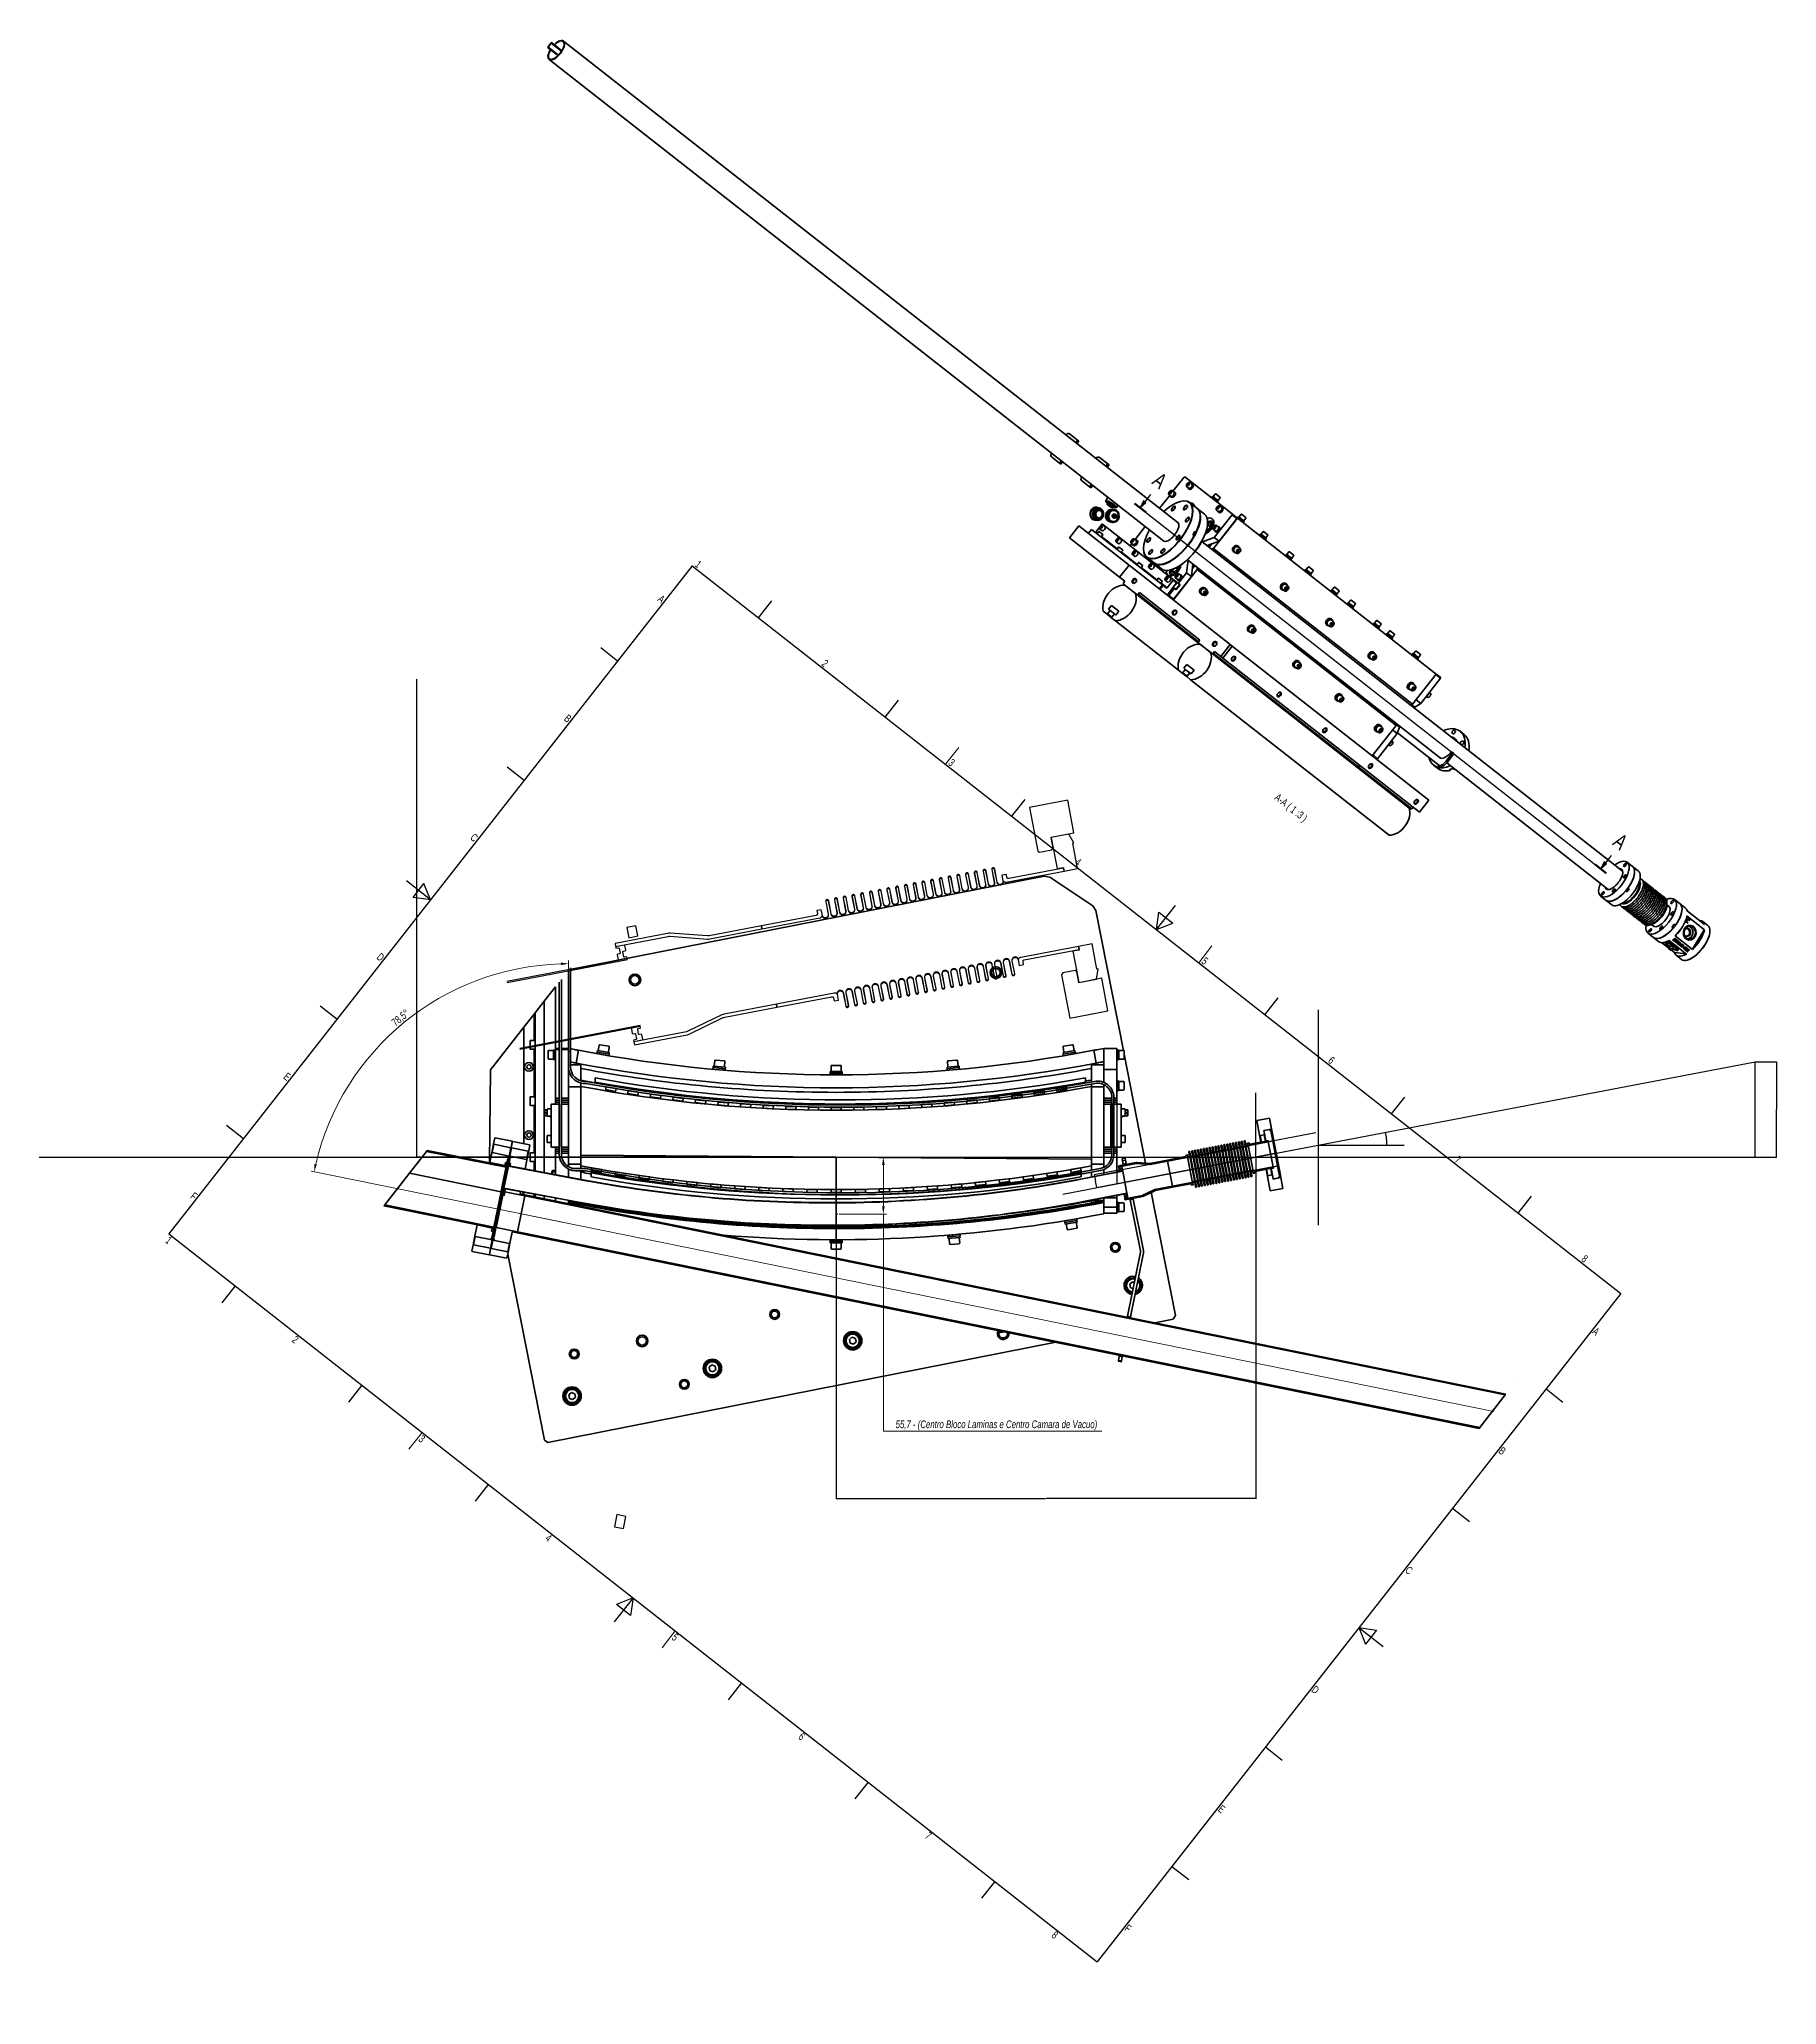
# Model space of a CAD drawing. Header units: millimetres. Extents: x -605 to 8012, y -2292 to 5879.
# Drawn here: x -605 to 2231, y 5 to 3212 of the extents above; entities that cross this region are included whole.
import ezdxf

# ---------------------------------------------------------------- set-up
doc = ezdxf.new("R2010")
doc.units = ezdxf.units.MM
doc.header["$LTSCALE"] = 5
doc.layers.get('0').update_dxf_attribs({"lineweight": 25})
for name, color, linetype, lineweight in [('AM_5', 3, 'Continuous', 25), ('Arestas Visíveis', 7, 'Continuous', 35), ('Legenda', 7, 'Continuous', 25)]:
    doc.layers.add(name, color=color, linetype=linetype, lineweight=lineweight)
for name, color, linetype, lineweight, true_color in [('Dimensão', 7, 'Continuous', 18, 0x006400), ('Geometria de Sketch', 7, 'Continuous', 35, 0x008080), ('Linha de Centro', 7, 'Continuous', 18, 0x0000a0), ('Linha de Centro de Dobras', 7, 'Continuous', 18, 0x0000a0), ('Linhas de Secções', 7, 'Continuous', 30, 0x00803f), ('Texto', 1, 'Continuous', 30, 0xff0000)]:
    doc.layers.add(name, color=color, linetype=linetype, lineweight=lineweight, true_color=true_color)
doc.styles.get("Standard").update_dxf_attribs({"font": 'SwissCL.ttf'})
doc.styles.add('Texto_2_5 - LNLS', font='SwissCL.ttf')
doc.styles.add('Texto_2_5_COTA - LNLS', font='SwissCLI.ttf')
doc.styles.add('Texto_5_COTA', font='SwissCLI.ttf')
doc.styles.add('Texto_5_COTA - LNLS', font='SwissCLI.ttf')
doc.dimstyles.new('PADRAO-LNLS', dxfattribs={"dimscale": 5, "dimtxt": 2.5, "dimasz": 2.5, "dimexe": 1, "dimexo": 1, "dimgap": 0.25, "dimtad": 1, "dimdec": 1, "dimrnd": 1e-08, "dimzin": 0, "dimtxsty": 'Texto_2_5_COTA - LNLS', "dimcen": 0.09, "dimdle": 4, "dimclrd": 98, "dimclre": 98, "dimclrt": 1, "dimadec": 1, "dimazin": 0, "dimtfac": 0.6, "dimtdec": 3, "dimtmove": 0, "dimatfit": 3, "dimfxl": 1, "dimtolj": 1, "dimtzin": 0, "dimlwd": 15, "dimlwe": 15, "dimarcsym": 0})
doc.dimstyles.new('Standard$0', dxfattribs={"dimscale": 5, "dimtxt": 0.18, "dimasz": 4.572, "dimexe": 0.18, "dimexo": 0.0625, "dimgap": 0.09, "dimtad": 0, "dimtih": 1, "dimtoh": 1, "dimdec": 4, "dimzin": 0, "dimdsep": 46, "dimtxsty": 'Standard', "dimblk": 'CLOSED', "dimcen": 0.09, "dimadec": 0, "dimazin": 0, "dimtfac": 1, "dimtdec": 4, "dimtofl": 0, "dimtmove": 0, "dimatfit": 3, "dimfxl": 1, "dimtolj": 1, "dimtzin": 0, "dimarcsym": 0})
doc.dimstyles.new('Standard$2', dxfattribs={"dimscale": 5, "dimtxt": 0.18, "dimasz": 4.572, "dimexe": 0.18, "dimexo": 0.0625, "dimgap": 0.09, "dimtad": 0, "dimtih": 1, "dimtoh": 1, "dimdec": 4, "dimzin": 0, "dimdsep": 46, "dimtxsty": 'Standard', "dimblk": 'CLOSED', "dimcen": 0.09, "dimadec": 0, "dimazin": 0, "dimtfac": 1, "dimtdec": 4, "dimtofl": 0, "dimtmove": 0, "dimatfit": 3, "dimfxl": 1, "dimtolj": 1, "dimtzin": 0, "dimarcsym": 0})

msp = doc.modelspace()

# ---------------------------------------------------------------- texts
at = {"layer": 'Texto', "color": 236, "true_color": 0x800040, "insert": (1407.65771, 1969.49793), "char_height": 12.5, "attachment_point": 7, "rotation": 321.91789358, "style": 'Texto_2_5_COTA - LNLS'}
msp.add_mtext('A-A ( 1 :3 )', dxfattribs=at)

# ---------------------------------------------------------------- blocks, each defined once
blk = doc.blocks.new('Borders A3')
at = {"layer": 'Legenda'}
for p, q in [((217.5, 287), (217.5, 297)), ((52.5, 287), (52.5, 294)), ((105, 287), (105, 294)), ((157.5, 287), (157.5, 294)), ((214.61, 292), (220.39, 292)), ((217.5, 287), (214.61, 292)), ((217.5, 287), (220.39, 292)), ((262.5, 287), (262.5, 294)), ((315, 287), (315, 294)), ((367.5, 287), (367.5, 294)), ((25, 287), (410, 287)), ((25, 287), (25, 10)), ((410, 287), (410, 10)), ((25, 247.5), (18, 247.5)), ((410, 247.5), (417, 247.5)), ((25, 198), (18, 198)), ((410, 198), (417, 198)), ((25, 148.5), (15, 148.5)), ((20, 145.61), (20, 151.39)), ((25, 148.5), (20, 151.39)), ((25, 148.5), (20, 145.61)), ((410, 148.5), (415, 151.39)), ((410, 148.5), (420, 148.5)), ((410, 148.5), (415, 145.61)), ((415, 151.39), (415, 145.61)), ((25, 99), (18, 99)), ((410, 99), (417, 99)), ((25, 49.5), (18, 49.5)), ((410, 49.5), (417, 49.5)), ((25, 10), (410, 10)), ((52.5, 10), (52.5, 3)), ((105, 10), (105, 3)), ((157.5, 10), (157.5, 3)), ((217.5, 10), (214.61, 5)), ((217.5, 10), (217.5, 0)), ((217.5, 10), (220.39, 5)), ((262.5, 10), (262.5, 3)), ((315, 10), (315, 3)), ((367.5, 10), (367.5, 3)), ((220.39, 5), (214.61, 5))]:
    blk.add_line(p, q, dxfattribs=at)
at = {"layer": 'Linha de Centro de Dobras'}
for p, q in [((130, 294), (130, 287)), ((235, 294), (235, 287)), ((130, 10), (130, 3)), ((235, 10), (235, 3))]:
    blk.add_line(p, q, dxfattribs=at)
at = {"layer": 'Legenda', "color": 236, "true_color": 0x800040, "char_height": 2.5, "style": 'Texto_2_5 - LNLS'}
for s, insert, attachment_point in [('1', (26.25, 287.4), 8), ('2', (78.75, 287.4), 8), ('3', (131.25, 287.4), 8), ('4', (183.75, 287.4), 8), ('5', (236.25, 287.4), 8), ('6', (288.75, 287.4), 8), ('7', (341.25, 287.4), 8), ('8', (393.75, 287.4), 8), ('A', (24.6, 272.25), 6), ('A', (410.4, 272.25), 4), ('B', (24.6, 222.75), 6), ('B', (410.4, 222.75), 4), ('C', (24.6, 173.25), 6), ('C', (410.4, 173.25), 4), ('D', (24.6, 123.75), 6), ('D', (410.4, 123.75), 4), ('E', (24.6, 74.25), 6), ('E', (410.4, 74.25), 4), ('F', (24.6, 24.75), 6), ('F', (410.4, 24.75), 4), ('1', (26.25, 9.64), 2), ('2', (78.75, 9.6), 2), ('3', (131.25, 9.6), 2), ('4', (183.75, 9.64), 2), ('5', (236.25, 9.64), 2), ('6', (288.75, 9.6), 2), ('7', (341.25, 9.64), 2), ('8', (393.75, 9.6), 2)]:
    blk.add_mtext(s, dxfattribs=dict(at, insert=insert, attachment_point=attachment_point))
blk = doc.blocks.new('2dTransSection0')
at = {"layer": 'Linhas de Secções', "linetype": 'Continuous'}
for p, q in [((126.04, 392.05), (321.72, 392.05)), ((127.88, 394.55), (128.38, 392.05)), ((128.88, 394.55), (127.88, 394.55)), ((128.38, 397.57), (128.38, 394.55)), ((128.38, 394.55), (128.38, 392.05)), ((128.38, 392.05), (128.88, 394.55)), ((318.88, 394.55), (319.38, 392.05)), ((319.88, 394.55), (318.88, 394.55)), ((319.38, 397.57), (319.38, 394.55)), ((319.38, 394.55), (319.38, 392.05)), ((319.38, 392.05), (319.88, 394.55))]:
    blk.add_line(p, q, dxfattribs=at)
at = {"layer": 'Linhas de Secções', "linetype": 'Continuous', "lineweight": 60}
for p, q in [((126.04, 392.05), (130.72, 392.05)), ((317.05, 392.05), (321.72, 392.05))]:
    blk.add_line(p, q, dxfattribs=at)
at = {"layer": 'Linhas de Secções', "linetype": 'Continuous', "flags": 128}
for points in [[(127.88, 394.55), (128.38, 392.05), (128.88, 394.55), (127.88, 394.55)], [(318.88, 394.55), (319.38, 392.05), (319.88, 394.55), (318.88, 394.55)]]:
    blk.add_lwpolyline(points, dxfattribs=at)
at = {"layer": 'Linhas de Secções'}
for points in [[(127.88, 394.55), (128.38, 392.05), (128.88, 394.55), (127.88, 394.55)], [(318.88, 394.55), (319.38, 392.05), (319.88, 394.55), (318.88, 394.55)]]:
    blk.add_solid(points, dxfattribs=at)
at = {"layer": 'Linhas de Secções', "char_height": 5, "attachment_point": 7}
for insert, style in [((126.26, 400.55), 'Texto_5_COTA - LNLS'), ((317.26, 400.55), 'Texto_5_COTA')]:
    blk.add_mtext('A', dxfattribs=dict(at, insert=insert, style=style))
blk = doc.blocks.new('*D20')
at = {"layer": 'Defpoints', "color": 0, "linetype": 'Continuous', "transparency": 16777216}
for p in [(695.8, 1387.8), (772.8, 1387.8), (695.8, 1295)]:
    blk.add_point(p, dxfattribs=at)
at = {"layer": 'Dimensão', "color": 98, "linetype": 'Continuous', "lineweight": 15, "transparency": 16777216}
for p, q in [((700.8, 1387.8), (777.8, 1387.8)), ((772.8, 1307.5), (772.8, 1375.3)), ((700.8, 1295), (777.8, 1295)), ((772.8, 941), (772.8, 1295)), ((1129.3, 941), (772.8, 941))]:
    blk.add_line(p, q, dxfattribs=at)
at = {"layer": 'Dimensão', "color": 98, "linetype": 'Continuous', "transparency": 16777216}
for points in [[(770.7, 1375.3), (774.9, 1375.3), (772.8, 1387.8)], [(770.7, 1307.5), (774.9, 1307.5), (772.8, 1295)]]:
    blk.add_solid(points, dxfattribs=at)
at = {"layer": 'Dimensão', "color": 1, "linetype": 'Continuous', "lineweight": 18, "transparency": 16777216, "insert": (957.3, 950.2), "char_height": 12.5, "attachment_point": 5, "style": 'Texto_2_5_COTA - LNLS'}
blk.add_mtext('\\A1;\\fSwis721 LtCn BT|b0|i1;\\H12.4500;55,7 - (Centro Bloco Laminas e Centro Camara de Vacuo)', dxfattribs=at)
blk = doc.blocks.new('*D21')
at = {"layer": 'Defpoints', "color": 0, "linetype": 'Continuous', "transparency": 16777216}
for p in [(72.2, 1660.1), (259.1, 1502.5), (254.2, 1280.7), (259.1, 1279.7)]:
    blk.add_point(p, dxfattribs=at)
at = {"layer": 'Dimensão', "color": 98, "linetype": 'Continuous', "lineweight": 15, "transparency": 16777216}
for p, q in [((259.1, 1507.5), (259.1, 1708.6)), ((249.3, 1281.7), (-161.2, 1365.1))]:
    blk.add_line(p, q, dxfattribs=at)
blk.add_arc((259.1, 1279.7), 423.9, 91.6895, 166.8284, dxfattribs=at)
at = {"layer": 'Dimensão', "color": 98, "linetype": 'Continuous', "transparency": 16777216}
for points in [[(246.6, 1705.5), (246.7, 1701.3), (259.1, 1703.6)], [(-151.6, 1375.8), (-155.7, 1376.7), (-156.3, 1364.1)]]:
    blk.add_solid(points, dxfattribs=at)
at = {"layer": 'Dimensão', "color": 1, "linetype": 'Continuous', "lineweight": 18, "transparency": 16777216, "insert": (-14.6, 1614.6), "char_height": 12.5, "attachment_point": 5, "rotation": 39.2589, "style": 'Texto_2_5_COTA - LNLS'}
blk.add_mtext('\\A1;78,5°', dxfattribs=at)
blk = doc.blocks.new('*D24')
at = {"layer": 'AM_5', "color": 0, "lineweight": -2, "transparency": 16777216}
for p, q in [((1413.9, 1394.2), (1120.8, 1338.1)), ((1153.6, 1366.2), (1116.8, 1359.2)), ((1117, 1359), (1119, 1348.9)), ((1121, 1338.3), (1119, 1348.5))]:
    blk.add_line(p, q, dxfattribs=at)
at = {"layer": 'AM_5', "color": 0, "transparency": 16777216}
for points in [[(1117.1, 1359), (1117, 1359), (1117, 1359.2)], [(1121, 1338.3), (1121, 1338.3), (1121, 1338.2)]]:
    blk.add_solid(points, dxfattribs=at)
at = {"layer": 'Defpoints', "color": 0, "transparency": 16777216}
for p in [(1413.9, 1394.2), (1117, 1359.2), (1153.6, 1366.2)]:
    blk.add_point(p, dxfattribs=at)
at = {"layer": 'AM_5', "color": 0, "transparency": 16777216, "insert": (1119, 1348.7), "char_height": 0.18, "attachment_point": 5}
blk.add_mtext('\\A1;21.4327', dxfattribs=at)
blk = doc.blocks.new('*D25')
at = {"layer": 'AM_5', "color": 0, "lineweight": -2, "transparency": 16777216}
for start, end in [(5.5058, 10.735), (0.0919, 5.3211)]:
    blk.add_arc((1482.4, 1407.3), 112.2, start, end, dxfattribs=at)
at = {"layer": 'AM_5', "color": 0, "transparency": 16777216}
for points in [[(1592.6, 1428.1), (1592.6, 1428.2), (1592.6, 1428.3)], [(1594.6, 1407.4), (1594.5, 1407.4), (1594.6, 1407.3)]]:
    blk.add_solid(points, dxfattribs=at)
at = {"layer": 'Defpoints', "color": 0, "transparency": 16777216}
for p in [(1868.4, 1481.1), (1594.3, 1414.3), (1482.4, 1407.3), (1482.4, 1407.3), (1622.6, 1407.3)]:
    blk.add_point(p, dxfattribs=at)
at = {"layer": 'AM_5', "color": 0, "transparency": 16777216, "insert": (1594.1, 1417.8), "char_height": 0.18, "attachment_point": 5}
blk.add_mtext('\\A1;11°', dxfattribs=at)
blk = doc.blocks.new('*D26')
at = {"layer": 'AM_5', "color": 0, "lineweight": -2, "transparency": 16777216}
for p, q in [((2195.9, 1543.7), (2230.4, 1543.7)), ((2230.2, 1543.5), (2230.2, 1465.9)), ((2230.2, 1387.9), (2230.2, 1465.5)), ((2195.9, 1387.8), (2230.4, 1387.8))]:
    blk.add_line(p, q, dxfattribs=at)
at = {"layer": 'AM_5', "color": 0, "transparency": 16777216}
for points in [[(2230.2, 1543.5), (2230.2, 1543.5), (2230.2, 1543.7)], [(2230.2, 1387.9), (2230.2, 1387.9), (2230.2, 1387.8)]]:
    blk.add_solid(points, dxfattribs=at)
at = {"layer": 'Defpoints', "color": 0, "transparency": 16777216}
for p in [(2195.8, 1543.7), (2195.8, 1387.8), (2230.2, 1387.8)]:
    blk.add_point(p, dxfattribs=at)
at = {"layer": 'AM_5', "color": 0, "transparency": 16777216, "insert": (2230.2, 1465.7), "char_height": 0.18, "attachment_point": 5}
blk.add_mtext('\\A1;155.9457', dxfattribs=at)
blk = doc.blocks.new('*D28')
at = {"layer": 'AM_5', "color": 0, "lineweight": -2, "transparency": 16777216}
for p, q in [((695.8, 1387.7), (695.8, 830.6)), ((1380.4, 1387.7), (1380.4, 830.6)), ((696, 830.8), (1037.6, 830.8)), ((1380.2, 830.8), (1038.6, 830.8))]:
    blk.add_line(p, q, dxfattribs=at)
at = {"layer": 'AM_5', "color": 0, "transparency": 16777216}
for points in [[(696, 830.8), (696, 830.7), (695.8, 830.8)], [(1380.2, 830.8), (1380.2, 830.7), (1380.4, 830.8)]]:
    blk.add_solid(points, dxfattribs=at)
at = {"layer": 'Defpoints', "color": 0, "transparency": 16777216}
for p in [(695.8, 1387.8), (1380.4, 1387.8), (695.8, 830.8)]:
    blk.add_point(p, dxfattribs=at)
at = {"layer": 'AM_5', "color": 0, "transparency": 16777216, "insert": (1038.1, 830.8), "char_height": 0.18, "attachment_point": 5}
blk.add_mtext('\\A1;684.5834', dxfattribs=at)

# ---------------------------------------------------------------- dimensions: what is measured, and where the dimension line sits
at = {"layer": 'AM_5'}
for base, p1, p2, angle, picture, middle in [((2230.19846, 1387.75348), (2195.81165, 1543.69921), (2195.81165, 1387.75348), 90, '*D26', (2230.19846, 1465.72634)), ((695.81165, 830.77223), (1380.39509, 1387.75348), (695.81165, 1387.75348), 0, '*D28', (1038.10337, 830.77223)), ((1117.00053, 1359.2013), (1413.93032, 1394.16698), (1153.64498, 1366.20943), 100.82689357, '*D24', (1119.01352, 1348.67569))]:
    dim = msp.add_linear_dim(base=base, p1=p1, p2=p2, angle=angle, dimstyle='Standard$0', override={"dimscale": 1, "dimasz": 0.18, "dimpost": ''}, dxfattribs=at)
    dim.commit()
    dim.dimension.update_dxf_attribs({"geometry": picture, "text_midpoint": middle})
dim = msp.add_angular_dim_2l(base=(1594.34289, 1414.31724), line1=((1482.3628, 1407.25446), (1622.57603, 1407.25446)), line2=((1482.3628, 1407.25446), (1868.35801, 1481.07478)), dimstyle='Standard$2', override={"dimscale": 1, "dimasz": 0.18, "dimpost": ''}, dxfattribs=at)
dim.commit()
dim.dimension.update_dxf_attribs({"geometry": '*D25', "text_midpoint": (1594.06496, 1417.83988)})
at = {"layer": 'Dimensão', "color": 98, "linetype": 'Continuous', "lineweight": 18, "true_color": 0x006400}
dim = msp.add_angular_dim_3p(base=(72.16414, 1660.12335), center=(259.14498, 1279.66946), p1=(259.14498, 1502.50362), p2=(254.24505, 1280.66477), dimstyle='PADRAO-LNLS', override={"dimgap": 0.25, "dimadec": 1, "dimtol": 0, "dimlim": 0, "dimtp": 0, "dimtm": 0, "dimtdec": 2}, dxfattribs=at)
dim.commit()
dim.dimension.update_dxf_attribs({"geometry": '*D21', "text_midpoint": (-9.12185, 1607.90704), "dimtype": 165})
dim = msp.add_linear_dim(base=(772.82137, 1387.75348), p1=(695.81165, 1295.0013), p2=(695.81165, 1387.75348), angle=270, text='\\fSwis721 LtCn BT|b0|i1;\\H12.4500;<> - (Centro Bloco Laminas e Centro Camara de Vacuo)', dimstyle='PADRAO-LNLS', override={"dimgap": 0.25, "dimtih": 1, "dimtoh": 1, "dimdec": 1, "dimlfac": 0.6, "dimtol": 0, "dimlim": 0, "dimtp": 0, "dimtm": 0, "dimtdec": 3, "dimtofl": 0, "dimtmove": 1, "dimatfit": 2}, dxfattribs=at)
dim.commit()
dim.dimension.update_dxf_attribs({"geometry": '*D20', "text_midpoint": (777.11447, 941.00163), "dimtype": 160})

# ---------------------------------------------------------------- linework, layer by layer
for p, q in [((11.22865, 1387.75348), (11.22865, 2167.78107)), ((1073.65416, 1970.29627), (1011.28451, 1958.36828)), ((1011.28451, 1958.36828), (1024.85612, 1887.40438)), ((1083.82113, 1917.13473), (1073.65416, 1970.29627)), ((1046.49756, 1909.99672), (1083.82113, 1917.13473)), ((1046.568, 1909.6284), (1046.49756, 1909.99672)), ((1075.31448, 1915.12607), (1046.568, 1909.6284)), ((1046.568, 1909.6284), (1049.9022, 1892.19436)), ((1049.9022, 1892.19436), (1046.568, 1909.6284)), ((1047.91631, 1889.26926), (1049.9022, 1892.19436)), ((1049.9022, 1892.19436), (1056.28884, 1858.79958)), ((1083.90349, 1900.73324), (1075.31448, 1915.12607)), ((1081.93909, 1900.35756), (1083.90349, 1900.73324)), ((1089.87543, 1858.85964), (1081.93909, 1900.35756)), ((1024.85612, 1887.40438), (1027.78123, 1885.41849)), ((1027.78123, 1885.41849), (1047.91631, 1889.26926)), ((1056.28884, 1858.79958), (1066.60193, 1860.77193)), ((1066.60193, 1860.77193), (1066.83674, 1859.54418)), ((801.73578, 1806.82037), (797.6994, 1827.92596)), ((807.05368, 1829.71494), (811.09005, 1808.60934)), ((811.8267, 1808.75022), (807.79033, 1829.85582)), ((811.22802, 1830.51327), (815.2644, 1809.40767)), ((816.00105, 1809.54855), (811.96467, 1830.65415)), ((821.31895, 1832.44312), (825.35533, 1811.33753)), ((826.09198, 1811.47841), (822.0556, 1832.584)), ((825.4933, 1833.24145), (829.52967, 1812.13586)), ((830.26632, 1812.27674), (826.22995, 1833.38233)), ((835.58423, 1835.17131), (839.6206, 1814.06572)), ((840.35725, 1814.2066), (836.32088, 1835.31219)), ((839.75857, 1835.96964), (843.79495, 1814.86405)), ((844.5316, 1815.00493), (840.49522, 1836.11052)), ((849.8495, 1837.8995), (853.88588, 1816.7939)), ((854.62252, 1816.93478), (850.58615, 1838.04038)), ((854.02385, 1838.69783), (858.06022, 1817.59223)), ((858.79687, 1817.73311), (854.7605, 1838.83871)), ((864.11477, 1840.62768), (868.15115, 1819.52209)), ((868.8878, 1819.66297), (864.85142, 1840.76856)), ((868.28912, 1841.42601), (872.3255, 1820.32042)), ((873.06215, 1820.4613), (869.02577, 1841.56689)), ((878.38005, 1843.35587), (882.41642, 1822.25028)), ((883.15307, 1822.39116), (879.1167, 1843.49675)), ((882.55439, 1844.1542), (886.59077, 1823.04861)), ((887.32742, 1823.18949), (883.29104, 1844.29508)), ((892.64532, 1846.08406), (896.6817, 1824.97846)), ((897.41835, 1825.11934), (893.38197, 1846.22494)), ((896.81967, 1846.88239), (900.85604, 1825.77679)), ((901.59269, 1825.91767), (897.55632, 1847.02327)), ((906.9106, 1848.81224), (910.94697, 1827.70665)), ((911.68362, 1827.84753), (907.64725, 1848.95312)), ((911.08494, 1849.61057), (915.12132, 1828.50498)), ((915.85797, 1828.64586), (911.82159, 1849.75145)), ((921.17587, 1851.54043), (925.21224, 1830.43484)), ((925.94889, 1830.57572), (921.91252, 1851.68131)), ((925.35022, 1852.33876), (929.38659, 1831.23317)), ((930.12324, 1831.37405), (926.08687, 1852.47964)), ((935.44114, 1854.26862), (939.47752, 1833.16302)), ((940.21417, 1833.3039), (936.17779, 1854.4095)), ((939.61549, 1855.06695), (943.65187, 1833.96135)), ((944.38851, 1834.10223), (940.35214, 1855.20783)), ((949.70642, 1856.9968), (953.74279, 1835.89121)), ((954.47944, 1836.03209), (950.44307, 1857.13768)), ((953.88076, 1857.79513), (957.91861, 1836.68184)), ((958.65526, 1836.82272), (954.61741, 1857.93601)), ((973.59229, 1849.34741), (966.2258, 1847.9386)), ((966.2258, 1847.9386), (968.00954, 1838.6117)), ((973.48483, 1836.60032), (1067.77595, 1854.63318)), ((974.53151, 1844.43642), (973.59229, 1849.34741)), ((1066.83674, 1859.54418), (977.45661, 1842.45053)), ((1067.77595, 1854.63318), (1066.83674, 1859.54418)), ((1066.83674, 1859.54418), (1067.77595, 1854.63318)), ((1067.77595, 1854.63318), (1089.87543, 1858.85964)), ((678.66621, 1805.16126), (682.70406, 1784.04797)), ((683.44071, 1784.18885), (679.40286, 1805.30214)), ((682.84056, 1805.95959), (686.87693, 1784.85399)), ((687.61358, 1784.99487), (683.57721, 1806.10047)), ((692.93149, 1807.88944), (696.96786, 1786.78385)), ((697.70451, 1786.92473), (693.66814, 1808.03032)), ((697.10583, 1808.68777), (701.14221, 1787.58218)), ((701.87886, 1787.72306), (697.84248, 1808.82865)), ((707.19676, 1810.61763), (711.23314, 1789.51204)), ((711.96979, 1789.65292), (707.93341, 1810.75851)), ((711.37111, 1811.41596), (715.40748, 1790.31037)), ((716.14413, 1790.45125), (712.10776, 1811.55684)), ((721.46203, 1813.34582), (725.49841, 1792.24022)), ((726.23506, 1792.3811), (722.19868, 1813.4867)), ((725.63638, 1814.14415), (729.67276, 1793.03855)), ((730.40941, 1793.17943), (726.37303, 1814.28503)), ((735.72731, 1816.074), (739.76368, 1794.96841)), ((740.50033, 1795.10929), (736.46396, 1816.21488)), ((739.90166, 1816.87233), (743.93803, 1795.76674)), ((744.67468, 1795.90762), (740.6383, 1817.01321)), ((749.99258, 1818.80219), (754.02896, 1797.6966)), ((754.76561, 1797.83748), (750.72923, 1818.94307)), ((754.16693, 1819.60052), (758.2033, 1798.49493)), ((758.93995, 1798.63581), (754.90358, 1819.7414)), ((764.25786, 1821.53038), (768.29423, 1800.42478)), ((769.03088, 1800.56566), (764.99451, 1821.67126)), ((768.4322, 1822.32871), (772.46858, 1801.22311)), ((773.20523, 1801.36399), (769.16885, 1822.46959)), ((778.52313, 1824.25856), (782.55951, 1803.15297)), ((783.29615, 1803.29385), (779.25978, 1824.39944)), ((782.69748, 1825.05689), (786.73385, 1803.9513)), ((787.4705, 1804.09218), (783.43413, 1825.19777)), ((792.7884, 1826.98675), (796.82478, 1805.88116)), ((797.56143, 1806.02204), (793.52505, 1827.12763)), ((796.96275, 1827.78508), (800.99913, 1806.67949)), ((368.99259, 1765.29406), (354.27664, 1762.38879)), ((372.23045, 1748.89344), (368.99259, 1765.29406)), ((573.77274, 1765.24731), (488.54802, 1748.94837)), ((663.15287, 1782.34097), (573.77274, 1765.24731)), ((573.77274, 1765.24731), (574.71196, 1760.33632)), ((574.71196, 1760.33632), (573.77274, 1765.24731)), ((574.71196, 1760.33632), (669.00308, 1778.36918)), ((671.56604, 1791.58589), (664.19955, 1790.17707)), ((664.19955, 1790.17707), (665.13876, 1785.26607)), ((673.34978, 1782.25899), (671.56604, 1791.58589)), ((420.76985, 1753.03958), (334.89858, 1736.61699)), ((334.89858, 1736.61699), (335.83779, 1731.70599)), ((335.83779, 1731.70599), (421.70906, 1748.12859)), ((349.6825, 1733.84468), (335.93171, 1731.21489)), ((350.85254, 1733.05033), (349.6825, 1733.84468)), ((352.26136, 1725.68382), (350.85254, 1733.05033)), ((354.27664, 1762.38879), (357.5145, 1745.98817)), ((357.5145, 1745.98817), (372.23045, 1748.89344)), ((424.31518, 1748.28008), (485.57805, 1743.81013)), ((485.9419, 1748.79687), (424.67903, 1753.26683)), ((489.48723, 1744.03737), (574.71196, 1760.33632)), ((1091.25624, 1731.85831), (996.96512, 1713.82545)), ((1113.35572, 1736.08477), (1091.25624, 1731.85831)), ((1092.19545, 1726.94732), (1091.25624, 1731.85831)), ((1091.25624, 1731.85831), (1092.19545, 1726.94732)), ((1121.29206, 1694.58685), (1113.35572, 1736.08477)), ((354.89116, 1711.93303), (158.45132, 1674.36455)), ((158.73308, 1672.89125), (355.17292, 1710.45973)), ((335.93171, 1731.21489), (336.40132, 1728.75939)), ((336.40132, 1728.75939), (340.33011, 1729.51076)), ((339.26194, 1719.12524), (338.46758, 1717.9552)), ((338.46758, 1717.9552), (339.8764, 1710.58869)), ((342.20854, 1719.68877), (339.26194, 1719.12524)), ((339.8764, 1710.58869), (341.04645, 1709.79433)), ((341.04645, 1709.79433), (354.79723, 1712.42413)), ((341.50016, 1728.71641), (343.00289, 1720.85881)), ((349.22879, 1714.92261), (347.72605, 1722.78021)), ((348.52041, 1723.95025), (351.467, 1724.51378)), ((354.32763, 1714.87963), (350.39883, 1714.12826)), ((351.467, 1724.51378), (352.26136, 1725.68382)), ((354.79723, 1712.42413), (354.32763, 1714.87963)), ((355.17292, 1710.45973), (354.89116, 1711.93303)), ((939.73313, 1699.81353), (943.76951, 1678.70793)), ((944.50616, 1678.84882), (940.46978, 1699.95441)), ((949.82406, 1701.74338), (953.86044, 1680.63779)), ((954.59709, 1680.77867), (950.56071, 1701.88427)), ((953.99841, 1702.54171), (958.03478, 1681.43612)), ((958.77143, 1681.577), (954.73506, 1702.6826)), ((964.08934, 1704.47157), (968.12571, 1683.36598)), ((968.86236, 1683.50686), (964.82598, 1704.61245)), ((968.26368, 1705.2699), (972.30006, 1684.16431)), ((973.03671, 1684.30519), (969.00033, 1705.41078)), ((978.35461, 1707.19976), (982.39098, 1686.09416)), ((983.12763, 1686.23505), (979.09126, 1707.34064)), ((982.52748, 1708.00578), (986.56533, 1686.89249)), ((987.30198, 1687.03338), (983.26413, 1708.14667)), ((992.61841, 1709.93564), (994.40215, 1700.60874)), ((994.40215, 1700.60874), (1001.76864, 1702.01756)), ((1001.76864, 1702.01756), (1000.82943, 1706.92856)), ((1002.81532, 1709.85366), (1092.19545, 1726.94732)), ((1092.43025, 1725.71957), (1082.11716, 1723.74722)), ((1082.11716, 1723.74722), (1088.5038, 1690.35245)), ((1092.19545, 1726.94732), (1092.43025, 1725.71957)), ((778.64077, 1669.00514), (782.67715, 1647.89955)), ((783.4138, 1648.04043), (779.37742, 1669.14603)), ((782.81512, 1669.80347), (786.8515, 1648.69788)), ((787.58815, 1648.83876), (783.55177, 1669.94436)), ((792.90605, 1671.73333), (796.94242, 1650.62774)), ((797.67907, 1650.76862), (793.6427, 1671.87421)), ((797.08039, 1672.53166), (801.11677, 1651.42607)), ((801.85342, 1651.56695), (797.81704, 1672.67254)), ((807.17132, 1674.46152), (811.2077, 1653.35592)), ((811.94435, 1653.49681), (807.90797, 1674.6024)), ((811.34567, 1675.25985), (815.38204, 1654.15425)), ((816.11869, 1654.29514), (812.08232, 1675.40073)), ((821.4366, 1677.1897), (825.47297, 1656.08411)), ((826.20962, 1656.22499), (822.17325, 1677.33059)), ((825.61094, 1677.98803), (829.64732, 1656.88244)), ((830.38397, 1657.02332), (826.34759, 1678.12892)), ((835.70187, 1679.91789), (839.73825, 1658.8123)), ((840.47489, 1658.95318), (836.43852, 1680.05877)), ((839.87622, 1680.71622), (843.91259, 1659.61063)), ((844.64924, 1659.75151), (840.61287, 1680.8571)), ((849.96714, 1682.64608), (854.00352, 1661.54048)), ((854.74017, 1661.68137), (850.70379, 1682.78696)), ((854.14149, 1683.44441), (858.17787, 1662.33881)), ((858.91451, 1662.4797), (854.87814, 1683.58529)), ((864.23242, 1685.37426), (868.26879, 1664.26867)), ((869.00544, 1664.40955), (864.96907, 1685.51515)), ((868.40676, 1686.17259), (872.44314, 1665.067)), ((873.17979, 1665.20788), (869.14341, 1686.31348)), ((878.49769, 1688.10245), (882.53407, 1666.99686)), ((883.27072, 1667.13774), (879.23434, 1688.24333)), ((882.67204, 1688.90078), (886.70841, 1667.79519)), ((887.44506, 1667.93607), (883.40869, 1689.04166)), ((892.76297, 1690.83064), (896.79934, 1669.72504)), ((897.53599, 1669.86593), (893.49962, 1690.97152)), ((896.93731, 1691.62897), (900.97369, 1670.52337)), ((901.71034, 1670.66426), (897.67396, 1691.76985)), ((907.02824, 1693.55882), (911.06461, 1672.45323)), ((911.80126, 1672.59411), (907.76489, 1693.69971)), ((911.20259, 1694.35715), (915.23896, 1673.25156)), ((915.97561, 1673.39244), (911.93924, 1694.49804)), ((921.29351, 1696.28701), (925.32989, 1675.18142)), ((926.06654, 1675.3223), (922.03016, 1696.42789)), ((925.46786, 1697.08534), (929.50424, 1675.97975)), ((930.24088, 1676.12063), (926.20451, 1697.22622)), ((935.55879, 1699.0152), (939.59516, 1677.9096)), ((940.33181, 1678.05049), (936.29544, 1699.15608)), ((1065.44362, 1688.48757), (1063.45772, 1685.56247)), ((1063.45772, 1685.56247), (1077.02933, 1614.59857)), ((1085.5787, 1692.33834), (1065.44362, 1688.48757)), ((1088.5038, 1690.35245), (1085.5787, 1692.33834)), ((1088.5038, 1690.35245), (1091.838, 1672.91841)), ((1091.838, 1672.91841), (1088.5038, 1690.35245)), ((1091.838, 1672.91841), (1120.58449, 1678.41608)), ((1091.90845, 1672.55008), (1091.838, 1672.91841)), ((1129.23201, 1679.68809), (1091.90845, 1672.55008)), ((1120.58449, 1678.41608), (1123.25646, 1694.96253)), ((1123.25646, 1694.96253), (1121.29206, 1694.58685)), ((1139.39898, 1626.52656), (1129.23201, 1679.68809)), ((598.19224, 1637.56145), (512.96752, 1621.2625)), ((692.48337, 1655.59431), (598.19224, 1637.56145)), ((598.19224, 1637.56145), (599.13146, 1632.65045)), ((599.13146, 1632.65045), (598.19224, 1637.56145)), ((599.13146, 1632.65045), (688.51158, 1649.74411)), ((691.43669, 1647.75821), (692.3759, 1642.84722)), ((692.3759, 1642.84722), (699.74239, 1644.25603)), ((699.74239, 1644.25603), (697.95865, 1653.58293)), ((707.31293, 1655.37191), (711.35078, 1634.25862)), ((712.08743, 1634.3995), (708.04958, 1655.51279)), ((711.48875, 1656.16254), (715.52513, 1635.05695)), ((716.26178, 1635.19783), (712.2254, 1656.30342)), ((721.57968, 1658.0924), (725.61605, 1636.9868)), ((726.3527, 1637.12769), (722.31633, 1658.23328)), ((725.75402, 1658.89073), (729.7904, 1637.78513)), ((730.52705, 1637.92602), (726.49067, 1659.03161)), ((735.84495, 1660.82058), (739.88133, 1639.71499)), ((740.61798, 1639.85587), (736.5816, 1660.96147)), ((740.0193, 1661.61891), (744.05567, 1640.51332)), ((744.79232, 1640.6542), (740.75595, 1661.7598)), ((750.11023, 1663.54877), (754.1466, 1642.44318)), ((754.88325, 1642.58406), (750.84688, 1663.68965)), ((754.28457, 1664.3471), (758.32095, 1643.24151)), ((759.0576, 1643.38239), (755.02122, 1664.48798)), ((764.3755, 1666.27696), (768.41188, 1645.17136)), ((769.14852, 1645.31225), (765.11215, 1666.41784)), ((768.54985, 1667.07529), (772.58622, 1645.96969)), ((773.32287, 1646.11058), (769.2865, 1667.21617)), ((509.25035, 1620.03123), (453.96018, 1593.27089)), ((456.13845, 1588.77031), (511.42862, 1615.53066)), ((513.90673, 1616.3515), (599.13146, 1632.65045)), ((1077.02933, 1614.59857), (1139.39898, 1626.52656)), ((1482.3628, 1628.31346), (1482.3628, 1276.71539)), ((375.74165, 1602.90898), (179.30181, 1565.34051)), ((179.58357, 1563.86721), (376.02341, 1601.43568)), ((362.36654, 1598.31478), (361.57219, 1597.14474)), ((361.57219, 1597.14474), (362.98101, 1589.77823)), ((376.11733, 1600.94458), (362.36654, 1598.31478)), ((362.98101, 1589.77823), (364.15105, 1588.98388)), ((364.15105, 1588.98388), (367.09765, 1589.5474)), ((368.97607, 1579.72541), (365.04727, 1578.97404)), ((365.04727, 1578.97404), (365.51688, 1576.51854)), ((365.51688, 1576.51854), (379.26767, 1579.14833)), ((451.48207, 1592.45004), (365.6108, 1576.02744)), ((365.6108, 1576.02744), (366.55001, 1571.11645)), ((366.55001, 1571.11645), (452.42128, 1587.53904)), ((368.26769, 1588.75305), (369.77043, 1580.89545)), ((373.36652, 1588.71007), (371.86378, 1596.56767)), ((372.65814, 1597.73771), (376.58694, 1598.48908)), ((377.48316, 1588.47924), (374.53657, 1587.91571)), ((376.02341, 1601.43568), (375.74165, 1602.90898)), ((376.58694, 1598.48908), (376.11733, 1600.94458)), ((378.6532, 1587.68488), (377.48316, 1588.47924)), ((380.06202, 1580.31838), (378.6532, 1587.68488)), ((379.26767, 1579.14833), (380.06202, 1580.31838)), ((262.41287, 1558.38317), (261.92825, 1560.83574)), ((262.17056, 1561.3933), (262.17056, 1567.50949)), ((1153.64498, 1565.44726), (1153.64498, 1344.38826)), ((1482.3628, 1407.25446), (2195.81165, 1543.69921)), ((2195.81165, 1387.75348), (2195.81165, 1543.69921)), ((1380.39509, 1387.75348), (1380.39509, 1492.72947)), ((1402.97285, 1451.46193), (1424.88779, 1336.87203)), ((1153.64498, 1366.2094), (1478.33684, 1428.30565)), ((-604.69067, 1387.75348), (2195.81165, 1387.75348)), ((695.81165, 1387.75348), (11.22865, 1387.75348)), ((1065.46272, 1327.5237), (1482.3628, 1407.25446)), ((1413.93032, 1394.16698), (1482.3628, 1407.25446)), ((1482.3628, 1407.25446), (1622.57603, 1407.25446)), ((337.99337, 804.7992), (333.97628, 785.02295)), ((352.69317, 801.81327), (337.99337, 804.7992)), ((348.67608, 782.03702), (352.69317, 801.81327)), ((333.97628, 785.02295), (348.67608, 782.03702))]:
    msp.add_line(p, q)
for points, knots in [([(954.61741, 1857.93601), (954.55946, 1858.23906), (954.4203, 1858.58215), (954.08128, 1859.09774), (953.82142, 1859.36147), (953.31089, 1859.70807), (952.96989, 1859.85228), (952.36558, 1859.97713), (951.99535, 1859.97986), (951.69231, 1859.92191), (951.38927, 1859.86395), (951.04617, 1859.7248), (950.53058, 1859.38577), (950.26686, 1859.12591), (949.92025, 1858.61538), (949.77605, 1858.27438), (949.6512, 1857.67007), (949.64846, 1857.29984), (949.70642, 1856.9968)], [0.2221444022, 0.2221444022, 0.2221444022, 0.2221444022, 0.24065643752, 0.24065643752, 0.25916847165, 0.25916847165, 0.27768050443, 0.27768050443, 0.29619253612, 0.29619253612, 0.29619253612, 0.31470456782, 0.31470456782, 0.3332166006, 0.3332166006, 0.35172863473, 0.35172863473, 0.37024067004, 0.37024067004, 0.37024067004, 0.37024067004]), ([(797.6994, 1827.92596), (797.64144, 1828.229), (797.50229, 1828.5721), (797.16326, 1829.08769), (796.9034, 1829.35141), (796.39288, 1829.69802), (796.05187, 1829.84222), (795.44757, 1829.96707), (795.07734, 1829.96981), (794.7743, 1829.91185), (794.47125, 1829.8539), (794.12816, 1829.71474), (793.61257, 1829.37572), (793.34884, 1829.11586), (793.00224, 1828.60533), (792.85803, 1828.26433), (792.73318, 1827.66002), (792.73045, 1827.28979), (792.7884, 1826.98675)], [0.2221444022, 0.2221444022, 0.2221444022, 0.2221444022, 0.24065643752, 0.24065643752, 0.25916847165, 0.25916847165, 0.27768050443, 0.27768050443, 0.29619253612, 0.29619253612, 0.29619253612, 0.31470456782, 0.31470456782, 0.3332166006, 0.3332166006, 0.35172863473, 0.35172863473, 0.37024067004, 0.37024067004, 0.37024067004, 0.37024067004]), ([(793.52505, 1827.12763), (793.48448, 1827.33976), (793.4864, 1827.59892), (793.57379, 1828.02194), (793.67474, 1828.26064), (793.91736, 1828.61801), (794.10197, 1828.79991), (794.46288, 1829.03723), (794.70305, 1829.13463), (794.91518, 1829.1752), (795.12731, 1829.21577), (795.38647, 1829.21386), (795.80948, 1829.12646), (796.04818, 1829.02552), (796.40555, 1828.7829), (796.58745, 1828.59829), (796.82477, 1828.23737), (796.92218, 1827.99721), (796.96275, 1827.78508)], [0.15550108152, 0.15550108152, 0.15550108152, 0.15550108152, 0.16845950624, 0.16845950624, 0.18141793015, 0.18141793015, 0.1943763531, 0.1943763531, 0.20733477528, 0.20733477528, 0.20733477528, 0.22029319746, 0.22029319746, 0.23325162041, 0.23325162041, 0.24621004432, 0.24621004432, 0.25916846905, 0.25916846905, 0.25916846905, 0.25916846905]), ([(811.96467, 1830.65415), (811.90672, 1830.95719), (811.76756, 1831.30028), (811.42854, 1831.81587), (811.16868, 1832.0796), (810.65815, 1832.4262), (810.31715, 1832.57041), (809.71284, 1832.69526), (809.34261, 1832.698), (809.03957, 1832.64004), (808.73653, 1832.58208), (808.39343, 1832.44293), (807.87784, 1832.1039), (807.61412, 1831.84404), (807.26751, 1831.33352), (807.12331, 1830.99251), (806.99846, 1830.38821), (806.99572, 1830.01798), (807.05368, 1829.71494)], [0.2221444022, 0.2221444022, 0.2221444022, 0.2221444022, 0.24065643752, 0.24065643752, 0.25916847165, 0.25916847165, 0.27768050443, 0.27768050443, 0.29619253612, 0.29619253612, 0.29619253612, 0.31470456782, 0.31470456782, 0.3332166006, 0.3332166006, 0.35172863473, 0.35172863473, 0.37024067004, 0.37024067004, 0.37024067004, 0.37024067004]), ([(807.79033, 1829.85582), (807.74976, 1830.06795), (807.75167, 1830.32711), (807.83907, 1830.75012), (807.94001, 1830.98882), (808.18263, 1831.34619), (808.36724, 1831.52809), (808.72816, 1831.76541), (808.96832, 1831.86282), (809.18045, 1831.90339), (809.39258, 1831.94396), (809.65174, 1831.94205), (810.07476, 1831.85465), (810.31346, 1831.75371), (810.67083, 1831.51108), (810.85273, 1831.32647), (811.09005, 1830.96556), (811.18746, 1830.72539), (811.22802, 1830.51327)], [0.15550108152, 0.15550108152, 0.15550108152, 0.15550108152, 0.16845950624, 0.16845950624, 0.18141793015, 0.18141793015, 0.1943763531, 0.1943763531, 0.20733477528, 0.20733477528, 0.20733477528, 0.22029319746, 0.22029319746, 0.23325162041, 0.23325162041, 0.24621004432, 0.24621004432, 0.25916846905, 0.25916846905, 0.25916846905, 0.25916846905]), ([(826.22995, 1833.38233), (826.17199, 1833.68538), (826.03284, 1834.02847), (825.69381, 1834.54406), (825.43395, 1834.80779), (824.92342, 1835.15439), (824.58242, 1835.2986), (823.97812, 1835.42345), (823.60789, 1835.42618), (823.30484, 1835.36823), (823.0018, 1835.31027), (822.65871, 1835.17112), (822.14312, 1834.83209), (821.87939, 1834.57223), (821.53279, 1834.0617), (821.38858, 1833.7207), (821.26373, 1833.11639), (821.261, 1832.74616), (821.31895, 1832.44312)], [0.2221444022, 0.2221444022, 0.2221444022, 0.2221444022, 0.24065643752, 0.24065643752, 0.25916847165, 0.25916847165, 0.27768050443, 0.27768050443, 0.29619253612, 0.29619253612, 0.29619253612, 0.31470456782, 0.31470456782, 0.3332166006, 0.3332166006, 0.35172863473, 0.35172863473, 0.37024067004, 0.37024067004, 0.37024067004, 0.37024067004]), ([(822.0556, 1832.584), (822.01503, 1832.79613), (822.01695, 1833.05529), (822.10434, 1833.47831), (822.20529, 1833.71701), (822.44791, 1834.07438), (822.63252, 1834.25628), (822.99343, 1834.4936), (823.2336, 1834.59101), (823.44573, 1834.63158), (823.65786, 1834.67215), (823.91702, 1834.67023), (824.34003, 1834.58284), (824.57873, 1834.48189), (824.9361, 1834.23927), (825.118, 1834.05466), (825.35532, 1833.69375), (825.45273, 1833.45358), (825.4933, 1833.24145)], [0.15550108152, 0.15550108152, 0.15550108152, 0.15550108152, 0.16845950624, 0.16845950624, 0.18141793015, 0.18141793015, 0.1943763531, 0.1943763531, 0.20733477528, 0.20733477528, 0.20733477528, 0.22029319746, 0.22029319746, 0.23325162041, 0.23325162041, 0.24621004432, 0.24621004432, 0.25916846905, 0.25916846905, 0.25916846905, 0.25916846905]), ([(840.49522, 1836.11052), (840.43727, 1836.41356), (840.29811, 1836.75666), (839.95908, 1837.27225), (839.69923, 1837.53597), (839.1887, 1837.88258), (838.8477, 1838.02678), (838.24339, 1838.15163), (837.87316, 1838.15437), (837.57012, 1838.09641), (837.26708, 1838.03846), (836.92398, 1837.8993), (836.40839, 1837.56028), (836.14467, 1837.30042), (835.79806, 1836.78989), (835.65385, 1836.44889), (835.529, 1835.84458), (835.52627, 1835.47435), (835.58423, 1835.17131)], [0.2221444022, 0.2221444022, 0.2221444022, 0.2221444022, 0.24065643752, 0.24065643752, 0.25916847165, 0.25916847165, 0.27768050443, 0.27768050443, 0.29619253612, 0.29619253612, 0.29619253612, 0.31470456782, 0.31470456782, 0.3332166006, 0.3332166006, 0.35172863473, 0.35172863473, 0.37024067004, 0.37024067004, 0.37024067004, 0.37024067004]), ([(836.32088, 1835.31219), (836.28031, 1835.52432), (836.28222, 1835.78348), (836.36962, 1836.2065), (836.47056, 1836.4452), (836.71318, 1836.80257), (836.89779, 1836.98447), (837.2587, 1837.22179), (837.49887, 1837.31919), (837.711, 1837.35976), (837.92313, 1837.40033), (838.18229, 1837.39842), (838.6053, 1837.31102), (838.84401, 1837.21008), (839.20138, 1836.96746), (839.38328, 1836.78285), (839.62059, 1836.42193), (839.718, 1836.18177), (839.75857, 1835.96964)], [0.15550108152, 0.15550108152, 0.15550108152, 0.15550108152, 0.16845950624, 0.16845950624, 0.18141793015, 0.18141793015, 0.1943763531, 0.1943763531, 0.20733477528, 0.20733477528, 0.20733477528, 0.22029319746, 0.22029319746, 0.23325162041, 0.23325162041, 0.24621004432, 0.24621004432, 0.25916846905, 0.25916846905, 0.25916846905, 0.25916846905]), ([(854.7605, 1838.83871), (854.70254, 1839.14175), (854.56339, 1839.48484), (854.22436, 1840.00043), (853.9645, 1840.26416), (853.45397, 1840.61076), (853.11297, 1840.75497), (852.50866, 1840.87982), (852.13843, 1840.88256), (851.83539, 1840.8246), (851.53235, 1840.76664), (851.18926, 1840.62749), (850.67366, 1840.28846), (850.40994, 1840.0286), (850.06334, 1839.51808), (849.91913, 1839.17707), (849.79428, 1838.57277), (849.79154, 1838.20254), (849.8495, 1837.8995)], [0.2221444022, 0.2221444022, 0.2221444022, 0.2221444022, 0.24065643752, 0.24065643752, 0.25916847165, 0.25916847165, 0.27768050443, 0.27768050443, 0.29619253612, 0.29619253612, 0.29619253612, 0.31470456782, 0.31470456782, 0.3332166006, 0.3332166006, 0.35172863473, 0.35172863473, 0.37024067004, 0.37024067004, 0.37024067004, 0.37024067004]), ([(850.58615, 1838.04038), (850.54558, 1838.25251), (850.54749, 1838.51167), (850.63489, 1838.93468), (850.73583, 1839.17338), (850.97846, 1839.53075), (851.16306, 1839.71265), (851.52398, 1839.94997), (851.76414, 1840.04738), (851.97627, 1840.08795), (852.1884, 1840.12852), (852.44756, 1840.12661), (852.87058, 1840.03921), (853.10928, 1839.93827), (853.46665, 1839.69564), (853.64855, 1839.51103), (853.88587, 1839.15012), (853.98328, 1838.90995), (854.02385, 1838.69783)], [0.15550108152, 0.15550108152, 0.15550108152, 0.15550108152, 0.16845950624, 0.16845950624, 0.18141793015, 0.18141793015, 0.1943763531, 0.1943763531, 0.20733477528, 0.20733477528, 0.20733477528, 0.22029319746, 0.22029319746, 0.23325162041, 0.23325162041, 0.24621004432, 0.24621004432, 0.25916846905, 0.25916846905, 0.25916846905, 0.25916846905]), ([(869.02577, 1841.56689), (868.96781, 1841.86994), (868.82866, 1842.21303), (868.48963, 1842.72862), (868.22977, 1842.99235), (867.71925, 1843.33895), (867.37824, 1843.48316), (866.77394, 1843.60801), (866.40371, 1843.61074), (866.10067, 1843.55279), (865.79762, 1843.49483), (865.45453, 1843.35568), (864.93894, 1843.01665), (864.67521, 1842.75679), (864.32861, 1842.24626), (864.1844, 1841.90526), (864.05955, 1841.30095), (864.05682, 1840.93072), (864.11477, 1840.62768)], [0.2221444022, 0.2221444022, 0.2221444022, 0.2221444022, 0.24065643752, 0.24065643752, 0.25916847165, 0.25916847165, 0.27768050443, 0.27768050443, 0.29619253612, 0.29619253612, 0.29619253612, 0.31470456782, 0.31470456782, 0.3332166006, 0.3332166006, 0.35172863473, 0.35172863473, 0.37024067004, 0.37024067004, 0.37024067004, 0.37024067004]), ([(864.85142, 1840.76856), (864.81085, 1840.98069), (864.81277, 1841.23985), (864.90016, 1841.66287), (865.00111, 1841.90157), (865.24373, 1842.25894), (865.42834, 1842.44084), (865.78925, 1842.67816), (866.02942, 1842.77557), (866.24155, 1842.81614), (866.45368, 1842.85671), (866.71284, 1842.85479), (867.13585, 1842.7674), (867.37455, 1842.66645), (867.73192, 1842.42383), (867.91382, 1842.23922), (868.15114, 1841.87831), (868.24855, 1841.63814), (868.28912, 1841.42601)], [0.15550108152, 0.15550108152, 0.15550108152, 0.15550108152, 0.16845950624, 0.16845950624, 0.18141793015, 0.18141793015, 0.1943763531, 0.1943763531, 0.20733477528, 0.20733477528, 0.20733477528, 0.22029319746, 0.22029319746, 0.23325162041, 0.23325162041, 0.24621004432, 0.24621004432, 0.25916846905, 0.25916846905, 0.25916846905, 0.25916846905]), ([(883.29104, 1844.29508), (883.23309, 1844.59812), (883.09393, 1844.94122), (882.75491, 1845.45681), (882.49505, 1845.72053), (881.98452, 1846.06714), (881.64352, 1846.21134), (881.03921, 1846.33619), (880.66898, 1846.33893), (880.36594, 1846.28097), (880.0629, 1846.22302), (879.7198, 1846.08386), (879.20421, 1845.74484), (878.94049, 1845.48498), (878.59388, 1844.97445), (878.44968, 1844.63345), (878.32483, 1844.02914), (878.32209, 1843.65891), (878.38005, 1843.35587)], [0.2221444022, 0.2221444022, 0.2221444022, 0.2221444022, 0.24065643752, 0.24065643752, 0.25916847165, 0.25916847165, 0.27768050443, 0.27768050443, 0.29619253612, 0.29619253612, 0.29619253612, 0.31470456782, 0.31470456782, 0.3332166006, 0.3332166006, 0.35172863473, 0.35172863473, 0.37024067004, 0.37024067004, 0.37024067004, 0.37024067004]), ([(879.1167, 1843.49675), (879.07613, 1843.70888), (879.07804, 1843.96804), (879.16544, 1844.39106), (879.26638, 1844.62976), (879.509, 1844.98713), (879.69361, 1845.16903), (880.05453, 1845.40635), (880.29469, 1845.50375), (880.50682, 1845.54432), (880.71895, 1845.58489), (880.97811, 1845.58298), (881.40113, 1845.49558), (881.63983, 1845.39464), (881.9972, 1845.15202), (882.1791, 1844.96741), (882.41642, 1844.60649), (882.51383, 1844.36633), (882.55439, 1844.1542)], [0.15550108152, 0.15550108152, 0.15550108152, 0.15550108152, 0.16845950624, 0.16845950624, 0.18141793015, 0.18141793015, 0.1943763531, 0.1943763531, 0.20733477528, 0.20733477528, 0.20733477528, 0.22029319746, 0.22029319746, 0.23325162041, 0.23325162041, 0.24621004432, 0.24621004432, 0.25916846905, 0.25916846905, 0.25916846905, 0.25916846905]), ([(897.55632, 1847.02327), (897.49836, 1847.32631), (897.35921, 1847.6694), (897.02018, 1848.18499), (896.76032, 1848.44872), (896.24979, 1848.79532), (895.90879, 1848.93953), (895.30449, 1849.06438), (894.93426, 1849.06712), (894.63121, 1849.00916), (894.32817, 1848.9512), (893.98508, 1848.81205), (893.46949, 1848.47302), (893.20576, 1848.21316), (892.85916, 1847.70264), (892.71495, 1847.36163), (892.5901, 1846.75733), (892.58737, 1846.3871), (892.64532, 1846.08406)], [0.2221444022, 0.2221444022, 0.2221444022, 0.2221444022, 0.24065643752, 0.24065643752, 0.25916847165, 0.25916847165, 0.27768050443, 0.27768050443, 0.29619253612, 0.29619253612, 0.29619253612, 0.31470456782, 0.31470456782, 0.3332166006, 0.3332166006, 0.35172863473, 0.35172863473, 0.37024067004, 0.37024067004, 0.37024067004, 0.37024067004]), ([(893.38197, 1846.22494), (893.3414, 1846.43707), (893.34332, 1846.69623), (893.43071, 1847.11924), (893.53166, 1847.35794), (893.77428, 1847.71531), (893.95889, 1847.89721), (894.3198, 1848.13453), (894.55997, 1848.23194), (894.7721, 1848.27251), (894.98422, 1848.31308), (895.24339, 1848.31117), (895.6664, 1848.22377), (895.9051, 1848.12283), (896.26247, 1847.8802), (896.44437, 1847.69559), (896.68169, 1847.33468), (896.7791, 1847.09451), (896.81967, 1846.88239)], [0.15550108152, 0.15550108152, 0.15550108152, 0.15550108152, 0.16845950585, 0.16845950585, 0.18141792937, 0.18141792937, 0.19437635271, 0.19437635271, 0.20733477528, 0.20733477528, 0.20733477528, 0.22029319746, 0.22029319746, 0.23325162041, 0.23325162041, 0.24621004432, 0.24621004432, 0.25916846905, 0.25916846905, 0.25916846905, 0.25916846905]), ([(900.85604, 1825.77679), (900.98382, 1825.10866), (901.29063, 1824.35222), (902.0381, 1823.21546), (902.61103, 1822.63401), (903.73662, 1821.86983), (904.48845, 1821.55189), (905.8208, 1821.27662), (906.63707, 1821.27059), (907.97334, 1821.52615), (908.72978, 1821.83295), (909.86653, 1822.58043), (910.44799, 1823.15335), (911.21216, 1824.27895), (911.53011, 1825.03078), (911.80537, 1826.36313), (911.8114, 1827.1794), (911.68362, 1827.84753)], [0.16325851143, 0.16325851143, 0.16325851143, 0.16325851143, 0.20407314709, 0.20407314709, 0.24488777882, 0.24488777882, 0.28570240474, 0.28570240474, 0.32651702536, 0.32651702536, 0.36733164599, 0.36733164599, 0.40814627191, 0.40814627191, 0.44896090364, 0.44896090364, 0.4897755393, 0.4897755393, 0.4897755393, 0.4897755393]), ([(911.82159, 1849.75145), (911.76364, 1850.0545), (911.62448, 1850.39759), (911.28545, 1850.91318), (911.0256, 1851.17691), (910.51507, 1851.52351), (910.17407, 1851.66772), (909.56976, 1851.79257), (909.19953, 1851.7953), (908.89649, 1851.73735), (908.59345, 1851.67939), (908.25035, 1851.54024), (907.73476, 1851.20121), (907.47103, 1850.94135), (907.12443, 1850.43082), (906.98022, 1850.08982), (906.85537, 1849.48551), (906.85264, 1849.11528), (906.9106, 1848.81224)], [0.2221444022, 0.2221444022, 0.2221444022, 0.2221444022, 0.24065643752, 0.24065643752, 0.25916847165, 0.25916847165, 0.27768050443, 0.27768050443, 0.29619253612, 0.29619253612, 0.29619253612, 0.31470456782, 0.31470456782, 0.3332166006, 0.3332166006, 0.35172863473, 0.35172863473, 0.37024067004, 0.37024067004, 0.37024067004, 0.37024067004]), ([(907.64725, 1848.95312), (907.60668, 1849.16525), (907.60859, 1849.42441), (907.69598, 1849.84743), (907.79693, 1850.08613), (908.03955, 1850.4435), (908.22416, 1850.6254), (908.58507, 1850.86272), (908.82524, 1850.96013), (909.03737, 1851.0007), (909.2495, 1851.04127), (909.50866, 1851.03935), (909.93167, 1850.95196), (910.17038, 1850.85101), (910.52774, 1850.60839), (910.70965, 1850.42378), (910.94696, 1850.06287), (911.04437, 1849.8227), (911.08494, 1849.61057)], [0.15550108152, 0.15550108152, 0.15550108152, 0.15550108152, 0.16845950624, 0.16845950624, 0.18141793015, 0.18141793015, 0.1943763531, 0.1943763531, 0.20733477528, 0.20733477528, 0.20733477528, 0.22029319746, 0.22029319746, 0.23325162041, 0.23325162041, 0.24621004432, 0.24621004432, 0.25916846905, 0.25916846905, 0.25916846905, 0.25916846905]), ([(915.12132, 1828.50498), (915.2491, 1827.83684), (915.5559, 1827.0804), (916.30337, 1825.94365), (916.8763, 1825.36219), (918.00189, 1824.59801), (918.75372, 1824.28007), (920.08607, 1824.00481), (920.90234, 1823.99878), (922.23861, 1824.25434), (922.99505, 1824.56114), (924.13181, 1825.30861), (924.71326, 1825.88154), (925.47744, 1827.00713), (925.79538, 1827.75896), (926.07064, 1829.09131), (926.07667, 1829.90758), (925.94889, 1830.57572)], [0.16325851143, 0.16325851143, 0.16325851143, 0.16325851143, 0.20407314709, 0.20407314709, 0.24488777882, 0.24488777882, 0.28570240474, 0.28570240474, 0.32651702536, 0.32651702536, 0.36733164599, 0.36733164599, 0.40814627191, 0.40814627191, 0.44896090364, 0.44896090364, 0.4897755393, 0.4897755393, 0.4897755393, 0.4897755393]), ([(925.21224, 1830.43484), (925.32264, 1829.85761), (925.31743, 1829.15241), (925.07962, 1828.00135), (924.80494, 1827.35183), (924.14474, 1826.37939), (923.64241, 1825.88442), (922.66033, 1825.23866), (922.00682, 1824.9736), (920.85237, 1824.75282), (920.14717, 1824.75802), (918.99611, 1824.99583), (918.34658, 1825.27051), (917.37415, 1825.93071), (916.87918, 1826.43305), (916.23342, 1827.41512), (915.96836, 1828.06864), (915.85797, 1828.64586)], [0.14104407048, 0.14104407048, 0.14104407048, 0.14104407048, 0.17630509477, 0.17630509477, 0.21156611559, 0.21156611559, 0.24682713144, 0.24682713144, 0.28208814282, 0.28208814282, 0.31734915626, 0.31734915626, 0.35261017417, 0.35261017417, 0.38787119294, 0.38787119294, 0.42313221517, 0.42313221517, 0.42313221517, 0.42313221517]), ([(926.08687, 1852.47964), (926.02891, 1852.78268), (925.88975, 1853.12578), (925.55073, 1853.64137), (925.29087, 1853.90509), (924.78034, 1854.2517), (924.43934, 1854.3959), (923.83503, 1854.52075), (923.4648, 1854.52349), (923.16176, 1854.46553), (922.85872, 1854.40758), (922.51563, 1854.26842), (922.00003, 1853.9294), (921.73631, 1853.66954), (921.3897, 1853.15901), (921.2455, 1852.81801), (921.12065, 1852.2137), (921.11791, 1851.84347), (921.17587, 1851.54043)], [0.2221444022, 0.2221444022, 0.2221444022, 0.2221444022, 0.24065643752, 0.24065643752, 0.25916847165, 0.25916847165, 0.27768050443, 0.27768050443, 0.29619253612, 0.29619253612, 0.29619253612, 0.31470456782, 0.31470456782, 0.3332166006, 0.3332166006, 0.35172863473, 0.35172863473, 0.37024067004, 0.37024067004, 0.37024067004, 0.37024067004]), ([(921.91252, 1851.68131), (921.87195, 1851.89344), (921.87386, 1852.1526), (921.96126, 1852.57562), (922.0622, 1852.81432), (922.30483, 1853.17169), (922.48943, 1853.35359), (922.85035, 1853.59091), (923.09051, 1853.68831), (923.30264, 1853.72888), (923.51477, 1853.76945), (923.77393, 1853.76754), (924.19695, 1853.68014), (924.43565, 1853.5792), (924.79302, 1853.33658), (924.97492, 1853.15197), (925.21224, 1852.79105), (925.30965, 1852.55089), (925.35022, 1852.33876)], [0.15550108152, 0.15550108152, 0.15550108152, 0.15550108152, 0.16845950624, 0.16845950624, 0.18141793015, 0.18141793015, 0.1943763531, 0.1943763531, 0.20733477528, 0.20733477528, 0.20733477528, 0.22029319746, 0.22029319746, 0.23325162041, 0.23325162041, 0.24621004432, 0.24621004432, 0.25916846905, 0.25916846905, 0.25916846905, 0.25916846905]), ([(929.38659, 1831.23317), (929.51437, 1830.56503), (929.82117, 1829.80859), (930.56865, 1828.67183), (931.14157, 1828.09038), (932.26717, 1827.3262), (933.01899, 1827.00826), (934.35134, 1826.73299), (935.16761, 1826.72697), (936.50388, 1826.98252), (937.26033, 1827.28933), (938.39708, 1828.0368), (938.97853, 1828.60973), (939.74271, 1829.73532), (940.06065, 1830.48715), (940.33592, 1831.8195), (940.34195, 1832.63577), (940.21417, 1833.3039)], [0.16325851143, 0.16325851143, 0.16325851143, 0.16325851143, 0.20407314709, 0.20407314709, 0.24488777882, 0.24488777882, 0.28570240474, 0.28570240474, 0.32651702536, 0.32651702536, 0.36733164599, 0.36733164599, 0.40814627191, 0.40814627191, 0.44896090364, 0.44896090364, 0.4897755393, 0.4897755393, 0.4897755393, 0.4897755393]), ([(939.47752, 1833.16302), (939.58791, 1832.5858), (939.5827, 1831.8806), (939.34489, 1830.72954), (939.07021, 1830.08001), (938.41002, 1829.10758), (937.90768, 1828.61261), (936.9256, 1827.96684), (936.27209, 1827.70179), (935.11765, 1827.481), (934.41244, 1827.48621), (933.26139, 1827.72402), (932.61186, 1827.9987), (931.63942, 1828.6589), (931.14445, 1829.16123), (930.49869, 1830.14331), (930.23363, 1830.79683), (930.12324, 1831.37405)], [0.14104407048, 0.14104407048, 0.14104407048, 0.14104407048, 0.17630509476, 0.17630509476, 0.21156611559, 0.21156611559, 0.24682713144, 0.24682713144, 0.28208814282, 0.28208814282, 0.31734915421, 0.31734915421, 0.35261017006, 0.35261017006, 0.38787119088, 0.38787119088, 0.42313221517, 0.42313221517, 0.42313221517, 0.42313221517]), ([(940.35214, 1855.20783), (940.29418, 1855.51087), (940.15503, 1855.85396), (939.816, 1856.36955), (939.55614, 1856.63328), (939.04562, 1856.97988), (938.70461, 1857.12409), (938.10031, 1857.24894), (937.73008, 1857.25168), (937.42704, 1857.19372), (937.12399, 1857.13576), (936.7809, 1856.99661), (936.26531, 1856.65758), (936.00158, 1856.39772), (935.65498, 1855.8872), (935.51077, 1855.54619), (935.38592, 1854.94189), (935.38319, 1854.57166), (935.44114, 1854.26862)], [0.2221444022, 0.2221444022, 0.2221444022, 0.2221444022, 0.24065643752, 0.24065643752, 0.25916847165, 0.25916847165, 0.27768050443, 0.27768050443, 0.29619253612, 0.29619253612, 0.29619253612, 0.31470456782, 0.31470456782, 0.3332166006, 0.3332166006, 0.35172863473, 0.35172863473, 0.37024067004, 0.37024067004, 0.37024067004, 0.37024067004]), ([(936.17779, 1854.4095), (936.13722, 1854.62163), (936.13914, 1854.88079), (936.22653, 1855.3038), (936.32748, 1855.5425), (936.5701, 1855.89987), (936.75471, 1856.08177), (937.11562, 1856.31909), (937.35579, 1856.4165), (937.56792, 1856.45707), (937.78005, 1856.49764), (938.03921, 1856.49573), (938.46222, 1856.40833), (938.70092, 1856.30739), (939.05829, 1856.06476), (939.24019, 1855.88015), (939.47751, 1855.51924), (939.57492, 1855.27907), (939.61549, 1855.06695)], [0.15550108152, 0.15550108152, 0.15550108152, 0.15550108152, 0.16845950624, 0.16845950624, 0.18141793015, 0.18141793015, 0.1943763531, 0.1943763531, 0.20733477528, 0.20733477528, 0.20733477528, 0.22029319746, 0.22029319746, 0.23325162041, 0.23325162041, 0.24621004432, 0.24621004432, 0.25916846905, 0.25916846905, 0.25916846905, 0.25916846905]), ([(943.65187, 1833.96135), (943.77964, 1833.29322), (944.08645, 1832.53678), (944.83392, 1831.40002), (945.40685, 1830.81857), (946.53244, 1830.05439), (947.28427, 1829.73645), (948.61662, 1829.46118), (949.43289, 1829.45515), (950.76916, 1829.71071), (951.5256, 1830.01751), (952.66235, 1830.76499), (953.24381, 1831.33792), (954.00799, 1832.46351), (954.32593, 1833.21534), (954.60119, 1834.54769), (954.60722, 1835.36396), (954.47944, 1836.03209)], [0.16325851143, 0.16325851143, 0.16325851143, 0.16325851143, 0.20407314709, 0.20407314709, 0.24488777882, 0.24488777882, 0.28570240474, 0.28570240474, 0.32651702536, 0.32651702536, 0.3673316484, 0.3673316484, 0.40814627673, 0.40814627673, 0.44896090605, 0.44896090605, 0.4897755393, 0.4897755393, 0.4897755393, 0.4897755393]), ([(953.74279, 1835.89121), (953.85318, 1835.31399), (953.84798, 1834.60879), (953.61017, 1833.45773), (953.33549, 1832.8082), (952.67529, 1831.83577), (952.17295, 1831.3408), (951.19088, 1830.69503), (950.53736, 1830.42997), (949.38292, 1830.20919), (948.67772, 1830.2144), (947.52666, 1830.45221), (946.87713, 1830.72689), (945.9047, 1831.38709), (945.40973, 1831.88942), (944.76396, 1832.8715), (944.49891, 1833.52501), (944.38851, 1834.10223)], [0.14104407048, 0.14104407048, 0.14104407048, 0.14104407048, 0.17630509476, 0.17630509476, 0.21156611559, 0.21156611559, 0.24682713144, 0.24682713144, 0.28208814282, 0.28208814282, 0.31734915626, 0.31734915626, 0.35261017417, 0.35261017417, 0.38787119294, 0.38787119294, 0.42313221517, 0.42313221517, 0.42313221517, 0.42313221517]), ([(950.44307, 1857.13768), (950.4025, 1857.34981), (950.40441, 1857.60897), (950.49181, 1858.03199), (950.59275, 1858.27069), (950.83537, 1858.62806), (951.01998, 1858.80996), (951.3809, 1859.04728), (951.62106, 1859.14469), (951.83319, 1859.18526), (952.04532, 1859.22583), (952.30448, 1859.22391), (952.7275, 1859.13652), (952.9662, 1859.03557), (953.32357, 1858.79295), (953.50547, 1858.60834), (953.74279, 1858.24743), (953.8402, 1858.00726), (953.88076, 1857.79513)], [0.15550108152, 0.15550108152, 0.15550108152, 0.15550108152, 0.16845950624, 0.16845950624, 0.18141793015, 0.18141793015, 0.1943763531, 0.1943763531, 0.20733477528, 0.20733477528, 0.20733477528, 0.22029319746, 0.22029319746, 0.23325162041, 0.23325162041, 0.24621004432, 0.24621004432, 0.25916846905, 0.25916846905, 0.25916846905, 0.25916846905]), ([(957.91861, 1836.68184), (958.04639, 1836.01371), (958.35319, 1835.25727), (959.10067, 1834.12051), (959.67359, 1833.53906), (960.79919, 1832.77488), (961.55101, 1832.45694), (962.88336, 1832.18167), (963.69963, 1832.17564), (965.0359, 1832.4312), (965.79235, 1832.73801), (966.9291, 1833.48548), (967.51055, 1834.05841), (968.27473, 1835.184), (968.59267, 1835.93583), (968.82984, 1837.08379), (968.86901, 1837.64474), (968.82564, 1838.17038)], [0.16325851143, 0.16325851143, 0.16325851143, 0.16325851143, 0.2040731471, 0.2040731471, 0.24488777883, 0.24488777883, 0.28570240475, 0.28570240475, 0.32651702537, 0.32651702537, 0.36733164599, 0.36733164599, 0.40814627191, 0.40814627191, 0.44896090365, 0.44896090365, 0.47847886886, 0.47847886886, 0.47847886886, 0.47847886886]), ([(968.00954, 1838.6117), (968.11993, 1838.03448), (968.11472, 1837.32928), (967.87691, 1836.17822), (967.60223, 1835.52869), (966.94204, 1834.55626), (966.4397, 1834.06129), (965.45762, 1833.41552), (964.80411, 1833.15046), (963.64966, 1832.92968), (962.94446, 1832.93489), (961.79341, 1833.1727), (961.14388, 1833.44738), (960.17144, 1834.10758), (959.67647, 1834.60991), (959.03071, 1835.59199), (958.76565, 1836.2455), (958.65526, 1836.82272)], [0.14104407048, 0.14104407048, 0.14104407048, 0.14104407048, 0.17630509477, 0.17630509477, 0.21156611559, 0.21156611559, 0.24682713145, 0.24682713145, 0.28208814283, 0.28208814283, 0.31734915421, 0.31734915421, 0.35261017006, 0.35261017006, 0.38787119089, 0.38787119089, 0.42313221518, 0.42313221518, 0.42313221518, 0.42313221518]), ([(968.82564, 1838.17038), (969.10074, 1837.86408), (969.42337, 1837.58762), (970.24767, 1837.02799), (970.92967, 1836.73957), (972.13828, 1836.48987), (972.87874, 1836.48441), (973.48483, 1836.60032)], [0.199389174373, 0.199389174373, 0.199389174373, 0.199389174373, 0.222144419467, 0.222144419467, 0.259168486009, 0.259168486009, 0.29619254812, 0.29619254812, 0.29619254812, 0.29619254812]), ([(977.45661, 1842.45053), (977.15357, 1842.39257), (976.78334, 1842.3953), (976.17903, 1842.52015), (975.83803, 1842.66436), (975.3275, 1843.01096), (975.06764, 1843.27469), (974.72862, 1843.79028), (974.58946, 1844.13338), (974.53151, 1844.43642)], [0.148096272964, 0.148096272964, 0.148096272964, 0.148096272964, 0.166608304182, 0.166608304182, 0.185120337303, 0.185120337303, 0.203632372635, 0.203632372635, 0.222144409657, 0.222144409657, 0.222144409657, 0.222144409657]), ([(683.57721, 1806.10047), (683.51925, 1806.40351), (683.3801, 1806.7466), (683.04107, 1807.26219), (682.78121, 1807.52592), (682.27068, 1807.87252), (681.92968, 1808.01673), (681.32538, 1808.14158), (680.95515, 1808.14432), (680.6521, 1808.08636), (680.34906, 1808.0284), (680.00597, 1807.88925), (679.49038, 1807.55022), (679.22665, 1807.29036), (678.88005, 1806.77984), (678.73584, 1806.43883), (678.61099, 1805.83453), (678.60826, 1805.4643), (678.66621, 1805.16126)], [0.2221444022, 0.2221444022, 0.2221444022, 0.2221444022, 0.24065643752, 0.24065643752, 0.25916847165, 0.25916847165, 0.27768050443, 0.27768050443, 0.29619253612, 0.29619253612, 0.29619253612, 0.31470456782, 0.31470456782, 0.3332166006, 0.3332166006, 0.35172863473, 0.35172863473, 0.37024067004, 0.37024067004, 0.37024067004, 0.37024067004]), ([(679.40286, 1805.30214), (679.36229, 1805.51427), (679.36421, 1805.77343), (679.4516, 1806.19644), (679.55255, 1806.43514), (679.79517, 1806.79251), (679.97978, 1806.97441), (680.34069, 1807.21173), (680.58086, 1807.30914), (680.79299, 1807.34971), (681.00512, 1807.39028), (681.26428, 1807.38837), (681.68729, 1807.30097), (681.92599, 1807.20003), (682.28336, 1806.9574), (682.46526, 1806.77279), (682.70258, 1806.41188), (682.79999, 1806.17171), (682.84056, 1805.95959)], [0.15550108152, 0.15550108152, 0.15550108152, 0.15550108152, 0.16845950624, 0.16845950624, 0.18141793015, 0.18141793015, 0.1943763531, 0.1943763531, 0.20733477528, 0.20733477528, 0.20733477528, 0.22029319746, 0.22029319746, 0.23325162041, 0.23325162041, 0.24621004432, 0.24621004432, 0.25916846905, 0.25916846905, 0.25916846905, 0.25916846905]), ([(697.84248, 1808.82865), (697.78453, 1809.1317), (697.64537, 1809.47479), (697.30635, 1809.99038), (697.04649, 1810.25411), (696.53596, 1810.60071), (696.19496, 1810.74492), (695.59065, 1810.86977), (695.22042, 1810.8725), (694.91738, 1810.81455), (694.61434, 1810.75659), (694.27124, 1810.61744), (693.75565, 1810.27841), (693.49193, 1810.01855), (693.14532, 1809.50802), (693.00111, 1809.16702), (692.87626, 1808.56271), (692.87353, 1808.19248), (692.93149, 1807.88944)], [0.2221444022, 0.2221444022, 0.2221444022, 0.2221444022, 0.24065643752, 0.24065643752, 0.25916847165, 0.25916847165, 0.27768050443, 0.27768050443, 0.29619253612, 0.29619253612, 0.29619253612, 0.31470456782, 0.31470456782, 0.3332166006, 0.3332166006, 0.35172863473, 0.35172863473, 0.37024067004, 0.37024067004, 0.37024067004, 0.37024067004]), ([(693.66814, 1808.03032), (693.62757, 1808.24245), (693.62948, 1808.50161), (693.71688, 1808.92463), (693.81782, 1809.16333), (694.06044, 1809.5207), (694.24505, 1809.7026), (694.60596, 1809.93992), (694.84613, 1810.03733), (695.05826, 1810.0779), (695.27039, 1810.11847), (695.52955, 1810.11655), (695.95256, 1810.02916), (696.19127, 1809.92821), (696.54864, 1809.68559), (696.73054, 1809.50098), (696.96786, 1809.14007), (697.06526, 1808.8999), (697.10583, 1808.68777)], [0.15550108152, 0.15550108152, 0.15550108152, 0.15550108152, 0.16845950624, 0.16845950624, 0.18141793015, 0.18141793015, 0.1943763531, 0.1943763531, 0.20733477528, 0.20733477528, 0.20733477528, 0.22029319746, 0.22029319746, 0.23325162041, 0.23325162041, 0.24621004432, 0.24621004432, 0.25916846905, 0.25916846905, 0.25916846905, 0.25916846905]), ([(712.10776, 1811.55684), (712.0498, 1811.85988), (711.91065, 1812.20298), (711.57162, 1812.71857), (711.31176, 1812.98229), (710.80123, 1813.3289), (710.46023, 1813.4731), (709.85592, 1813.59795), (709.48569, 1813.60069), (709.18265, 1813.54273), (708.87961, 1813.48478), (708.53652, 1813.34562), (708.02093, 1813.0066), (707.7572, 1812.74674), (707.4106, 1812.23621), (707.26639, 1811.89521), (707.14154, 1811.2909), (707.1388, 1810.92067), (707.19676, 1810.61763)], [0.2221444022, 0.2221444022, 0.2221444022, 0.2221444022, 0.24065643752, 0.24065643752, 0.25916847165, 0.25916847165, 0.27768050443, 0.27768050443, 0.29619253612, 0.29619253612, 0.29619253612, 0.31470456782, 0.31470456782, 0.3332166006, 0.3332166006, 0.35172863473, 0.35172863473, 0.37024067004, 0.37024067004, 0.37024067004, 0.37024067004]), ([(707.93341, 1810.75851), (707.89284, 1810.97064), (707.89475, 1811.2298), (707.98215, 1811.65282), (708.08309, 1811.89152), (708.32572, 1812.24889), (708.51033, 1812.43079), (708.87124, 1812.66811), (709.11141, 1812.76551), (709.32353, 1812.80608), (709.53566, 1812.84665), (709.79482, 1812.84474), (710.21784, 1812.75734), (710.45654, 1812.6564), (710.81391, 1812.41378), (710.99581, 1812.22917), (711.23313, 1811.86825), (711.33054, 1811.62809), (711.37111, 1811.41596)], [0.15550108152, 0.15550108152, 0.15550108152, 0.15550108152, 0.16845950624, 0.16845950624, 0.18141793015, 0.18141793015, 0.1943763531, 0.1943763531, 0.20733477528, 0.20733477528, 0.20733477528, 0.22029319746, 0.22029319746, 0.23325162041, 0.23325162041, 0.24621004432, 0.24621004432, 0.25916846905, 0.25916846905, 0.25916846905, 0.25916846905]), ([(726.37303, 1814.28503), (726.31507, 1814.58807), (726.17592, 1814.93116), (725.83689, 1815.44675), (725.57703, 1815.71048), (725.06651, 1816.05708), (724.7255, 1816.20129), (724.1212, 1816.32614), (723.75097, 1816.32888), (723.44793, 1816.27092), (723.14488, 1816.21296), (722.80179, 1816.07381), (722.2862, 1815.73478), (722.02247, 1815.47492), (721.67587, 1814.9644), (721.53166, 1814.62339), (721.40681, 1814.01909), (721.40408, 1813.64886), (721.46203, 1813.34582)], [0.2221444022, 0.2221444022, 0.2221444022, 0.2221444022, 0.24065643752, 0.24065643752, 0.25916847165, 0.25916847165, 0.27768050443, 0.27768050443, 0.29619253612, 0.29619253612, 0.29619253612, 0.31470456782, 0.31470456782, 0.3332166006, 0.3332166006, 0.35172863473, 0.35172863473, 0.37024067004, 0.37024067004, 0.37024067004, 0.37024067004]), ([(722.19868, 1813.4867), (722.15811, 1813.69883), (722.16003, 1813.95799), (722.24742, 1814.381), (722.34837, 1814.6197), (722.59099, 1814.97707), (722.7756, 1815.15897), (723.13651, 1815.39629), (723.37668, 1815.4937), (723.58881, 1815.53427), (723.80094, 1815.57484), (724.0601, 1815.57293), (724.48311, 1815.48553), (724.72181, 1815.38459), (725.07918, 1815.14196), (725.26109, 1814.95735), (725.4984, 1814.59644), (725.59581, 1814.35627), (725.63638, 1814.14415)], [0.15550108152, 0.15550108152, 0.15550108152, 0.15550108152, 0.16845950624, 0.16845950624, 0.18141793015, 0.18141793015, 0.1943763531, 0.1943763531, 0.20733477528, 0.20733477528, 0.20733477528, 0.22029319746, 0.22029319746, 0.23325162041, 0.23325162041, 0.24621004432, 0.24621004432, 0.25916846905, 0.25916846905, 0.25916846905, 0.25916846905]), ([(740.6383, 1817.01321), (740.58035, 1817.31626), (740.44119, 1817.65935), (740.10217, 1818.17494), (739.84231, 1818.43867), (739.33178, 1818.78527), (738.99078, 1818.92948), (738.38647, 1819.05433), (738.01624, 1819.05706), (737.7132, 1818.99911), (737.41016, 1818.94115), (737.06706, 1818.802), (736.55147, 1818.46297), (736.28775, 1818.20311), (735.94114, 1817.69258), (735.79694, 1817.35158), (735.67209, 1816.74727), (735.66935, 1816.37704), (735.72731, 1816.074)], [0.2221444022, 0.2221444022, 0.2221444022, 0.2221444022, 0.24065643752, 0.24065643752, 0.25916847165, 0.25916847165, 0.27768050443, 0.27768050443, 0.29619253612, 0.29619253612, 0.29619253612, 0.31470456782, 0.31470456782, 0.3332166006, 0.3332166006, 0.35172863473, 0.35172863473, 0.37024067004, 0.37024067004, 0.37024067004, 0.37024067004]), ([(736.46396, 1816.21488), (736.42339, 1816.42701), (736.4253, 1816.68617), (736.5127, 1817.10919), (736.61364, 1817.34789), (736.85627, 1817.70526), (737.04087, 1817.88716), (737.40179, 1818.12448), (737.64195, 1818.22189), (737.85408, 1818.26246), (738.06621, 1818.30303), (738.32537, 1818.30111), (738.74839, 1818.21372), (738.98709, 1818.11277), (739.34446, 1817.87015), (739.52636, 1817.68554), (739.76368, 1817.32463), (739.86109, 1817.08446), (739.90166, 1816.87233)], [0.15550108152, 0.15550108152, 0.15550108152, 0.15550108152, 0.16845950624, 0.16845950624, 0.18141793015, 0.18141793015, 0.1943763531, 0.1943763531, 0.20733477528, 0.20733477528, 0.20733477528, 0.22029319785, 0.22029319785, 0.23325162119, 0.23325162119, 0.24621004471, 0.24621004471, 0.25916846905, 0.25916846905, 0.25916846905, 0.25916846905]), ([(743.93803, 1795.76674), (744.06581, 1795.0986), (744.37261, 1794.34216), (745.12009, 1793.20541), (745.69301, 1792.62395), (746.8186, 1791.85977), (747.57043, 1791.54183), (748.90278, 1791.26657), (749.71905, 1791.26054), (751.05532, 1791.5161), (751.81176, 1791.8229), (752.94852, 1792.57037), (753.52997, 1793.1433), (754.29415, 1794.26889), (754.61209, 1795.02072), (754.88736, 1796.35307), (754.89339, 1797.16934), (754.76561, 1797.83748)], [0.16325851143, 0.16325851143, 0.16325851143, 0.16325851143, 0.20407314709, 0.20407314709, 0.24488777882, 0.24488777882, 0.28570240474, 0.28570240474, 0.32651702536, 0.32651702536, 0.36733164599, 0.36733164599, 0.40814627191, 0.40814627191, 0.44896090364, 0.44896090364, 0.4897755393, 0.4897755393, 0.4897755393, 0.4897755393]), ([(754.02896, 1797.6966), (754.13935, 1797.11937), (754.13414, 1796.41417), (753.89633, 1795.26311), (753.62165, 1794.61359), (752.96145, 1793.64115), (752.45912, 1793.14618), (751.47704, 1792.50042), (750.82353, 1792.23536), (749.66908, 1792.01458), (748.96388, 1792.01978), (747.81282, 1792.25759), (747.1633, 1792.53227), (746.19086, 1793.19247), (745.69589, 1793.69481), (745.05013, 1794.67688), (744.78507, 1795.3304), (744.67468, 1795.90762)], [0.14104407048, 0.14104407048, 0.14104407048, 0.14104407048, 0.17630509271, 0.17630509271, 0.21156611147, 0.21156611147, 0.24682712938, 0.24682712938, 0.28208814282, 0.28208814282, 0.31734915421, 0.31734915421, 0.35261017006, 0.35261017006, 0.38787119088, 0.38787119088, 0.42313221517, 0.42313221517, 0.42313221517, 0.42313221517]), ([(754.90358, 1819.7414), (754.84562, 1820.04444), (754.70647, 1820.38754), (754.36744, 1820.90313), (754.10758, 1821.16685), (753.59705, 1821.51346), (753.25605, 1821.65766), (752.65175, 1821.78251), (752.28152, 1821.78525), (751.97847, 1821.72729), (751.67543, 1821.66934), (751.33234, 1821.53018), (750.81675, 1821.19116), (750.55302, 1820.9313), (750.20642, 1820.42077), (750.06221, 1820.07977), (749.93736, 1819.47546), (749.93463, 1819.10523), (749.99258, 1818.80219)], [0.2221444022, 0.2221444022, 0.2221444022, 0.2221444022, 0.24065643752, 0.24065643752, 0.25916847165, 0.25916847165, 0.27768050443, 0.27768050443, 0.29619253612, 0.29619253612, 0.29619253612, 0.31470456782, 0.31470456782, 0.3332166006, 0.3332166006, 0.35172863473, 0.35172863473, 0.37024067004, 0.37024067004, 0.37024067004, 0.37024067004]), ([(750.72923, 1818.94307), (750.68866, 1819.1552), (750.69058, 1819.41436), (750.77797, 1819.83738), (750.87892, 1820.07608), (751.12154, 1820.43345), (751.30615, 1820.61535), (751.66706, 1820.85267), (751.90723, 1820.95007), (752.11936, 1820.99064), (752.33149, 1821.03121), (752.59065, 1821.0293), (753.01366, 1820.9419), (753.25236, 1820.84096), (753.60973, 1820.59834), (753.79163, 1820.41373), (754.02895, 1820.05281), (754.12636, 1819.81265), (754.16693, 1819.60052)], [0.15550108152, 0.15550108152, 0.15550108152, 0.15550108152, 0.16845950624, 0.16845950624, 0.18141793015, 0.18141793015, 0.1943763531, 0.1943763531, 0.20733477528, 0.20733477528, 0.20733477528, 0.22029319746, 0.22029319746, 0.23325162041, 0.23325162041, 0.24621004432, 0.24621004432, 0.25916846905, 0.25916846905, 0.25916846905, 0.25916846905]), ([(758.2033, 1798.49493), (758.33108, 1797.82679), (758.63789, 1797.07035), (759.38536, 1795.93359), (759.95829, 1795.35214), (761.08388, 1794.58796), (761.83571, 1794.27002), (763.16806, 1793.99475), (763.98433, 1793.98873), (765.3206, 1794.24428), (766.07704, 1794.55109), (767.21379, 1795.29856), (767.79525, 1795.87149), (768.55943, 1796.99708), (768.87737, 1797.74891), (769.15263, 1799.08126), (769.15866, 1799.89753), (769.03088, 1800.56566)], [0.16325851143, 0.16325851143, 0.16325851143, 0.16325851143, 0.20407314709, 0.20407314709, 0.24488777882, 0.24488777882, 0.28570240474, 0.28570240474, 0.32651702536, 0.32651702536, 0.36733164599, 0.36733164599, 0.40814627191, 0.40814627191, 0.44896090364, 0.44896090364, 0.4897755393, 0.4897755393, 0.4897755393, 0.4897755393]), ([(768.29423, 1800.42478), (768.40462, 1799.84756), (768.39942, 1799.14236), (768.16161, 1797.9913), (767.88693, 1797.34177), (767.22673, 1796.36934), (766.72439, 1795.87437), (765.74232, 1795.2286), (765.0888, 1794.96355), (763.93436, 1794.74276), (763.22916, 1794.74797), (762.0781, 1794.98578), (761.42857, 1795.26046), (760.45614, 1795.92066), (759.96117, 1796.42299), (759.3154, 1797.40507), (759.05035, 1798.05859), (758.93995, 1798.63581)], [0.14104407048, 0.14104407048, 0.14104407048, 0.14104407048, 0.17630509476, 0.17630509476, 0.21156611559, 0.21156611559, 0.24682713144, 0.24682713144, 0.28208814282, 0.28208814282, 0.31734915421, 0.31734915421, 0.35261017006, 0.35261017006, 0.38787119088, 0.38787119088, 0.42313221517, 0.42313221517, 0.42313221517, 0.42313221517]), ([(769.16885, 1822.46959), (769.1109, 1822.77263), (768.97174, 1823.11572), (768.63272, 1823.63131), (768.37286, 1823.89504), (767.86233, 1824.24164), (767.52133, 1824.38585), (766.91702, 1824.5107), (766.54679, 1824.51344), (766.24375, 1824.45548), (765.94071, 1824.39752), (765.59761, 1824.25837), (765.08202, 1823.91934), (764.8183, 1823.65948), (764.47169, 1823.14896), (764.32748, 1822.80795), (764.20263, 1822.20365), (764.1999, 1821.83342), (764.25786, 1821.53038)], [0.2221444022, 0.2221444022, 0.2221444022, 0.2221444022, 0.24065643752, 0.24065643752, 0.25916847165, 0.25916847165, 0.27768050443, 0.27768050443, 0.29619253612, 0.29619253612, 0.29619253612, 0.31470456782, 0.31470456782, 0.3332166006, 0.3332166006, 0.35172863473, 0.35172863473, 0.37024067004, 0.37024067004, 0.37024067004, 0.37024067004]), ([(764.99451, 1821.67126), (764.95394, 1821.88339), (764.95585, 1822.14255), (765.04325, 1822.56556), (765.14419, 1822.80426), (765.38681, 1823.16163), (765.57142, 1823.34353), (765.93233, 1823.58085), (766.1725, 1823.67826), (766.38463, 1823.71883), (766.59676, 1823.7594), (766.85592, 1823.75749), (767.27893, 1823.67009), (767.51764, 1823.56915), (767.87501, 1823.32652), (768.05691, 1823.14191), (768.29423, 1822.781), (768.39163, 1822.54083), (768.4322, 1822.32871)], [0.15550108152, 0.15550108152, 0.15550108152, 0.15550108152, 0.16845950624, 0.16845950624, 0.18141793015, 0.18141793015, 0.1943763531, 0.1943763531, 0.20733477528, 0.20733477528, 0.20733477528, 0.22029319746, 0.22029319746, 0.23325162041, 0.23325162041, 0.24621004432, 0.24621004432, 0.25916846905, 0.25916846905, 0.25916846905, 0.25916846905]), ([(772.46858, 1801.22311), (772.59636, 1800.55498), (772.90316, 1799.79854), (773.65063, 1798.66178), (774.22356, 1798.08033), (775.34915, 1797.31615), (776.10098, 1796.99821), (777.43333, 1796.72294), (778.2496, 1796.71691), (779.58587, 1796.97247), (780.34231, 1797.27927), (781.47907, 1798.02675), (782.06052, 1798.59967), (782.8247, 1799.72527), (783.14264, 1800.4771), (783.41791, 1801.80945), (783.42393, 1802.62572), (783.29615, 1803.29385)], [0.16325851143, 0.16325851143, 0.16325851143, 0.16325851143, 0.20407314709, 0.20407314709, 0.24488777882, 0.24488777882, 0.28570240474, 0.28570240474, 0.32651702536, 0.32651702536, 0.36733164599, 0.36733164599, 0.40814627191, 0.40814627191, 0.44896090364, 0.44896090364, 0.4897755393, 0.4897755393, 0.4897755393, 0.4897755393]), ([(782.55951, 1803.15297), (782.6699, 1802.57575), (782.66469, 1801.87055), (782.42688, 1800.71949), (782.1522, 1800.06996), (781.492, 1799.09753), (780.98967, 1798.60256), (780.00759, 1797.95679), (779.35408, 1797.69173), (778.19963, 1797.47095), (777.49443, 1797.47616), (776.34337, 1797.71397), (775.69384, 1797.98865), (774.72141, 1798.64885), (774.22644, 1799.15118), (773.58068, 1800.13326), (773.31562, 1800.78677), (773.20523, 1801.36399)], [0.14104407048, 0.14104407048, 0.14104407048, 0.14104407048, 0.17630509477, 0.17630509477, 0.21156611559, 0.21156611559, 0.24682713144, 0.24682713144, 0.28208814282, 0.28208814282, 0.31734915421, 0.31734915421, 0.35261017006, 0.35261017006, 0.38787119088, 0.38787119088, 0.42313221517, 0.42313221517, 0.42313221517, 0.42313221517]), ([(783.43413, 1825.19777), (783.37617, 1825.50082), (783.23702, 1825.84391), (782.89799, 1826.3595), (782.63813, 1826.62323), (782.1276, 1826.96983), (781.7866, 1827.11404), (781.18229, 1827.23889), (780.81206, 1827.24162), (780.50902, 1827.18367), (780.20598, 1827.12571), (779.86289, 1826.98656), (779.3473, 1826.64753), (779.08357, 1826.38767), (778.73697, 1825.87714), (778.59276, 1825.53614), (778.46791, 1824.93183), (778.46517, 1824.5616), (778.52313, 1824.25856)], [0.2221444022, 0.2221444022, 0.2221444022, 0.2221444022, 0.24065643752, 0.24065643752, 0.25916847165, 0.25916847165, 0.27768050443, 0.27768050443, 0.29619253612, 0.29619253612, 0.29619253612, 0.31470456782, 0.31470456782, 0.3332166006, 0.3332166006, 0.35172863473, 0.35172863473, 0.37024067004, 0.37024067004, 0.37024067004, 0.37024067004]), ([(779.25978, 1824.39944), (779.21921, 1824.61157), (779.22112, 1824.87073), (779.30852, 1825.29375), (779.40946, 1825.53245), (779.65209, 1825.88982), (779.8367, 1826.07172), (780.19761, 1826.30904), (780.43777, 1826.40645), (780.6499, 1826.44702), (780.86203, 1826.48759), (781.12119, 1826.48567), (781.54421, 1826.39828), (781.78291, 1826.29733), (782.14028, 1826.05471), (782.32218, 1825.8701), (782.5595, 1825.50919), (782.65691, 1825.26902), (782.69748, 1825.05689)], [0.15550108152, 0.15550108152, 0.15550108152, 0.15550108152, 0.16845950624, 0.16845950624, 0.18141793015, 0.18141793015, 0.1943763531, 0.1943763531, 0.20733477528, 0.20733477528, 0.20733477528, 0.22029319746, 0.22029319746, 0.23325162041, 0.23325162041, 0.24621004432, 0.24621004432, 0.25916846905, 0.25916846905, 0.25916846905, 0.25916846905]), ([(786.73385, 1803.9513), (786.86163, 1803.28316), (787.16843, 1802.52672), (787.91591, 1801.38997), (788.48884, 1800.80851), (789.61443, 1800.04433), (790.36626, 1799.72639), (791.6986, 1799.45113), (792.51488, 1799.4451), (793.85114, 1799.70066), (794.60759, 1800.00746), (795.74434, 1800.75493), (796.32579, 1801.32786), (797.08997, 1802.45345), (797.40792, 1803.20528), (797.68318, 1804.53763), (797.68921, 1805.3539), (797.56143, 1806.02204)], [0.16325851143, 0.16325851143, 0.16325851143, 0.16325851143, 0.20407314709, 0.20407314709, 0.24488777882, 0.24488777882, 0.28570240474, 0.28570240474, 0.32651702536, 0.32651702536, 0.36733164599, 0.36733164599, 0.40814627191, 0.40814627191, 0.44896090364, 0.44896090364, 0.4897755393, 0.4897755393, 0.4897755393, 0.4897755393]), ([(796.82478, 1805.88116), (796.93517, 1805.30393), (796.92996, 1804.59873), (796.69215, 1803.44767), (796.41747, 1802.79815), (795.75728, 1801.82571), (795.25494, 1801.33074), (794.27286, 1800.68498), (793.61935, 1800.41992), (792.46491, 1800.19914), (791.7597, 1800.20434), (790.60865, 1800.44215), (789.95912, 1800.71683), (788.98669, 1801.37703), (788.49172, 1801.87937), (787.84595, 1802.86144), (787.58089, 1803.51496), (787.4705, 1804.09218)], [0.14104407048, 0.14104407048, 0.14104407048, 0.14104407048, 0.17630509477, 0.17630509477, 0.21156611559, 0.21156611559, 0.24682713144, 0.24682713144, 0.28208814282, 0.28208814282, 0.31734915421, 0.31734915421, 0.35261017006, 0.35261017006, 0.38787119088, 0.38787119088, 0.42313221517, 0.42313221517, 0.42313221517, 0.42313221517]), ([(800.99913, 1806.67949), (801.1269, 1806.01135), (801.43371, 1805.25491), (802.18118, 1804.11815), (802.75411, 1803.5367), (803.8797, 1802.77252), (804.63153, 1802.45458), (805.96388, 1802.17931), (806.78015, 1802.17329), (808.11642, 1802.42884), (808.87286, 1802.73565), (810.00962, 1803.48312), (810.59107, 1804.05605), (811.35525, 1805.18164), (811.67319, 1805.93347), (811.94845, 1807.26582), (811.95448, 1808.08209), (811.8267, 1808.75022)], [0.16325851143, 0.16325851143, 0.16325851143, 0.16325851143, 0.20407314709, 0.20407314709, 0.24488777882, 0.24488777882, 0.28570240474, 0.28570240474, 0.32651702536, 0.32651702536, 0.36733164599, 0.36733164599, 0.40814627191, 0.40814627191, 0.44896090364, 0.44896090364, 0.4897755393, 0.4897755393, 0.4897755393, 0.4897755393]), ([(811.09005, 1808.60934), (811.20045, 1808.03212), (811.19524, 1807.32692), (810.95743, 1806.17586), (810.68275, 1805.52633), (810.02255, 1804.5539), (809.52022, 1804.05893), (808.53814, 1803.41316), (807.88462, 1803.14811), (806.73018, 1802.92732), (806.02498, 1802.93253), (804.87392, 1803.17034), (804.22439, 1803.44502), (803.25196, 1804.10522), (802.75699, 1804.60755), (802.11122, 1805.58963), (801.84617, 1806.24315), (801.73578, 1806.82037)], [0.14104407048, 0.14104407048, 0.14104407048, 0.14104407048, 0.17630509477, 0.17630509477, 0.21156611559, 0.21156611559, 0.24682713144, 0.24682713144, 0.28208814282, 0.28208814282, 0.31734915421, 0.31734915421, 0.35261017006, 0.35261017006, 0.38787119088, 0.38787119088, 0.42313221517, 0.42313221517, 0.42313221517, 0.42313221517]), ([(815.2644, 1809.40767), (815.39218, 1808.73954), (815.69898, 1807.9831), (816.44646, 1806.84634), (817.01938, 1806.26489), (818.14497, 1805.50071), (818.8968, 1805.18277), (820.22915, 1804.9075), (821.04542, 1804.90147), (822.38169, 1805.15703), (823.13813, 1805.46383), (824.27489, 1806.21131), (824.85634, 1806.78423), (825.62052, 1807.90983), (825.93846, 1808.66166), (826.21373, 1809.99401), (826.21976, 1810.81028), (826.09198, 1811.47841)], [0.16325851143, 0.16325851143, 0.16325851143, 0.16325851143, 0.20407314709, 0.20407314709, 0.24488777882, 0.24488777882, 0.28570240474, 0.28570240474, 0.32651702536, 0.32651702536, 0.36733164599, 0.36733164599, 0.40814627191, 0.40814627191, 0.44896090364, 0.44896090364, 0.4897755393, 0.4897755393, 0.4897755393, 0.4897755393]), ([(825.35533, 1811.33753), (825.46572, 1810.76031), (825.46051, 1810.05511), (825.2227, 1808.90405), (824.94802, 1808.25452), (824.28782, 1807.28209), (823.78549, 1806.78712), (822.80341, 1806.14135), (822.1499, 1805.87629), (820.99545, 1805.65551), (820.29025, 1805.66072), (819.13919, 1805.89853), (818.48967, 1806.17321), (817.51723, 1806.83341), (817.02226, 1807.33574), (816.3765, 1808.31782), (816.11144, 1808.97133), (816.00105, 1809.54855)], [0.14104407048, 0.14104407048, 0.14104407048, 0.14104407048, 0.17630509476, 0.17630509476, 0.21156611559, 0.21156611559, 0.24682713144, 0.24682713144, 0.28208814282, 0.28208814282, 0.31734915421, 0.31734915421, 0.35261017006, 0.35261017006, 0.38787119088, 0.38787119088, 0.42313221517, 0.42313221517, 0.42313221517, 0.42313221517]), ([(829.52967, 1812.13586), (829.65745, 1811.46772), (829.96426, 1810.71128), (830.71173, 1809.57453), (831.28466, 1808.99307), (832.41025, 1808.22889), (833.16208, 1807.91095), (834.49443, 1807.63569), (835.3107, 1807.62966), (836.64697, 1807.88522), (837.40341, 1808.19202), (838.54016, 1808.93949), (839.12162, 1809.51242), (839.88579, 1810.63801), (840.20374, 1811.38984), (840.479, 1812.72219), (840.48503, 1813.53846), (840.35725, 1814.2066)], [0.16325851143, 0.16325851143, 0.16325851143, 0.16325851143, 0.20407314709, 0.20407314709, 0.24488777882, 0.24488777882, 0.28570240474, 0.28570240474, 0.32651702536, 0.32651702536, 0.36733164599, 0.36733164599, 0.40814627191, 0.40814627191, 0.44896090364, 0.44896090364, 0.4897755393, 0.4897755393, 0.4897755393, 0.4897755393]), ([(839.6206, 1814.06572), (839.73099, 1813.48849), (839.72579, 1812.78329), (839.48798, 1811.63223), (839.2133, 1810.98271), (838.5531, 1810.01027), (838.05076, 1809.5153), (837.06869, 1808.86954), (836.41517, 1808.60448), (835.26073, 1808.3837), (834.55553, 1808.3889), (833.40447, 1808.62671), (832.75494, 1808.90139), (831.78251, 1809.56159), (831.28754, 1810.06393), (830.64177, 1811.046), (830.37672, 1811.69952), (830.26632, 1812.27674)], [0.14104407048, 0.14104407048, 0.14104407048, 0.14104407048, 0.17630509476, 0.17630509476, 0.21156611559, 0.21156611559, 0.24682713144, 0.24682713144, 0.28208814282, 0.28208814282, 0.31734915421, 0.31734915421, 0.35261017006, 0.35261017006, 0.38787119088, 0.38787119088, 0.42313221517, 0.42313221517, 0.42313221517, 0.42313221517]), ([(843.79495, 1814.86405), (843.92273, 1814.19591), (844.22953, 1813.43947), (844.977, 1812.30271), (845.54993, 1811.72126), (846.67552, 1810.95708), (847.42735, 1810.63914), (848.7597, 1810.36387), (849.57597, 1810.35785), (850.91224, 1810.6134), (851.66868, 1810.92021), (852.80544, 1811.66768), (853.38689, 1812.24061), (854.15107, 1813.3662), (854.46901, 1814.11803), (854.74428, 1815.45038), (854.7503, 1816.26665), (854.62252, 1816.93478)], [0.16325851143, 0.16325851143, 0.16325851143, 0.16325851143, 0.20407314709, 0.20407314709, 0.24488777882, 0.24488777882, 0.28570240474, 0.28570240474, 0.32651702536, 0.32651702536, 0.36733164599, 0.36733164599, 0.40814627191, 0.40814627191, 0.44896090364, 0.44896090364, 0.4897755393, 0.4897755393, 0.4897755393, 0.4897755393]), ([(853.88588, 1816.7939), (853.99627, 1816.21668), (853.99106, 1815.51148), (853.75325, 1814.36042), (853.47857, 1813.71089), (852.81837, 1812.73846), (852.31604, 1812.24349), (851.33396, 1811.59772), (850.68045, 1811.33267), (849.526, 1811.11188), (848.8208, 1811.11709), (847.66974, 1811.3549), (847.02021, 1811.62958), (846.04778, 1812.28978), (845.55281, 1812.79211), (844.90705, 1813.77419), (844.64199, 1814.42771), (844.5316, 1815.00493)], [0.14104407048, 0.14104407048, 0.14104407048, 0.14104407048, 0.17630509477, 0.17630509477, 0.21156611559, 0.21156611559, 0.24682713144, 0.24682713144, 0.28208814282, 0.28208814282, 0.31734915421, 0.31734915421, 0.35261017006, 0.35261017006, 0.38787119088, 0.38787119088, 0.42313221517, 0.42313221517, 0.42313221517, 0.42313221517]), ([(858.06022, 1817.59223), (858.188, 1816.9241), (858.4948, 1816.16766), (859.24228, 1815.0309), (859.8152, 1814.44945), (860.9408, 1813.68527), (861.69262, 1813.36733), (863.02497, 1813.09206), (863.84124, 1813.08603), (865.17751, 1813.34159), (865.93396, 1813.64839), (867.07071, 1814.39587), (867.65216, 1814.96879), (868.41634, 1816.09439), (868.73429, 1816.84622), (869.00955, 1818.17857), (869.01558, 1818.99484), (868.8878, 1819.66297)], [0.16325851143, 0.16325851143, 0.16325851143, 0.16325851143, 0.20407314709, 0.20407314709, 0.24488777882, 0.24488777882, 0.28570240474, 0.28570240474, 0.32651702536, 0.32651702536, 0.36733164599, 0.36733164599, 0.40814627191, 0.40814627191, 0.44896090364, 0.44896090364, 0.4897755393, 0.4897755393, 0.4897755393, 0.4897755393]), ([(868.15115, 1819.52209), (868.26154, 1818.94487), (868.25633, 1818.23967), (868.01852, 1817.08861), (867.74384, 1816.43908), (867.08365, 1815.46665), (866.58131, 1814.97168), (865.59923, 1814.32591), (864.94572, 1814.06085), (863.79128, 1813.84007), (863.08607, 1813.84528), (861.93502, 1814.08309), (861.28549, 1814.35777), (860.31306, 1815.01797), (859.81809, 1815.5203), (859.17232, 1816.50238), (858.90726, 1817.15589), (858.79687, 1817.73311)], [0.14104407048, 0.14104407048, 0.14104407048, 0.14104407048, 0.17630509477, 0.17630509477, 0.21156611559, 0.21156611559, 0.24682713144, 0.24682713144, 0.28208814282, 0.28208814282, 0.31734915421, 0.31734915421, 0.35261017006, 0.35261017006, 0.38787119088, 0.38787119088, 0.42313221517, 0.42313221517, 0.42313221517, 0.42313221517]), ([(872.3255, 1820.32042), (872.45327, 1819.65228), (872.76008, 1818.89584), (873.50755, 1817.75909), (874.08048, 1817.17763), (875.20607, 1816.41345), (875.9579, 1816.09551), (877.29025, 1815.82025), (878.10652, 1815.81422), (879.44279, 1816.06978), (880.19923, 1816.37658), (881.33599, 1817.12405), (881.91744, 1817.69698), (882.68162, 1818.82257), (882.99956, 1819.5744), (883.27482, 1820.90675), (883.28085, 1821.72302), (883.15307, 1822.39116)], [0.16325851143, 0.16325851143, 0.16325851143, 0.16325851143, 0.20407314709, 0.20407314709, 0.24488777882, 0.24488777882, 0.28570240474, 0.28570240474, 0.32651702536, 0.32651702536, 0.36733164599, 0.36733164599, 0.40814627191, 0.40814627191, 0.44896090364, 0.44896090364, 0.4897755393, 0.4897755393, 0.4897755393, 0.4897755393]), ([(882.41642, 1822.25028), (882.52681, 1821.67305), (882.52161, 1820.96785), (882.2838, 1819.81679), (882.00912, 1819.16727), (881.34892, 1818.19483), (880.84659, 1817.69986), (879.86451, 1817.0541), (879.21099, 1816.78904), (878.05655, 1816.56826), (877.35135, 1816.57346), (876.20029, 1816.81127), (875.55076, 1817.08595), (874.57833, 1817.74615), (874.08336, 1818.24849), (873.43759, 1819.23056), (873.17254, 1819.88408), (873.06215, 1820.4613)], [0.14104407048, 0.14104407048, 0.14104407048, 0.14104407048, 0.17630509477, 0.17630509477, 0.21156611559, 0.21156611559, 0.24682713144, 0.24682713144, 0.28208814282, 0.28208814282, 0.31734915421, 0.31734915421, 0.35261017006, 0.35261017006, 0.38787119088, 0.38787119088, 0.42313221517, 0.42313221517, 0.42313221517, 0.42313221517]), ([(886.59077, 1823.04861), (886.71855, 1822.38047), (887.02535, 1821.62403), (887.77282, 1820.48727), (888.34575, 1819.90582), (889.47134, 1819.14164), (890.22317, 1818.8237), (891.55552, 1818.54843), (892.37179, 1818.54241), (893.70806, 1818.79796), (894.4645, 1819.10477), (895.60126, 1819.85224), (896.18271, 1820.42517), (896.94689, 1821.55076), (897.26483, 1822.30259), (897.5401, 1823.63494), (897.54613, 1824.45121), (897.41835, 1825.11934)], [0.16325851143, 0.16325851143, 0.16325851143, 0.16325851143, 0.20407314709, 0.20407314709, 0.24488777882, 0.24488777882, 0.28570240474, 0.28570240474, 0.32651702536, 0.32651702536, 0.36733164599, 0.36733164599, 0.40814627191, 0.40814627191, 0.44896090364, 0.44896090364, 0.4897755393, 0.4897755393, 0.4897755393, 0.4897755393]), ([(896.6817, 1824.97846), (896.79209, 1824.40124), (896.78688, 1823.69604), (896.54907, 1822.54498), (896.27439, 1821.89545), (895.61419, 1820.92302), (895.11186, 1820.42805), (894.12978, 1819.78228), (893.47627, 1819.51723), (892.32182, 1819.29644), (891.61662, 1819.30165), (890.46556, 1819.53946), (889.81604, 1819.81414), (888.8436, 1820.47434), (888.34863, 1820.97667), (887.70287, 1821.95875), (887.43781, 1822.61227), (887.32742, 1823.18949)], [0.14104407048, 0.14104407048, 0.14104407048, 0.14104407048, 0.17630509476, 0.17630509476, 0.21156611559, 0.21156611559, 0.24682713144, 0.24682713144, 0.28208814282, 0.28208814282, 0.31734915626, 0.31734915626, 0.35261017417, 0.35261017417, 0.38787119294, 0.38787119294, 0.42313221517, 0.42313221517, 0.42313221517, 0.42313221517]), ([(910.94697, 1827.70665), (911.05736, 1827.12943), (911.05216, 1826.42423), (910.81435, 1825.27317), (910.53967, 1824.62364), (909.87947, 1823.65121), (909.37713, 1823.15624), (908.39506, 1822.51047), (907.74154, 1822.24541), (906.5871, 1822.02463), (905.8819, 1822.02984), (904.73084, 1822.26765), (904.08131, 1822.54233), (903.10888, 1823.20253), (902.61391, 1823.70486), (901.96814, 1824.68694), (901.70308, 1825.34045), (901.59269, 1825.91767)], [0.14104407048, 0.14104407048, 0.14104407048, 0.14104407048, 0.17630509477, 0.17630509477, 0.21156611559, 0.21156611559, 0.24682713144, 0.24682713144, 0.28208814282, 0.28208814282, 0.31734915626, 0.31734915626, 0.35261017417, 0.35261017417, 0.38787119294, 0.38787119294, 0.42313221517, 0.42313221517, 0.42313221517, 0.42313221517]), ([(665.13876, 1785.26607), (665.19672, 1784.96303), (665.19398, 1784.5928), (665.06913, 1783.9885), (664.92493, 1783.64749), (664.57832, 1783.13697), (664.3146, 1782.87711), (663.79901, 1782.53808), (663.45591, 1782.39893), (663.15287, 1782.34097)], [0.074048136272, 0.074048136272, 0.074048136272, 0.074048136272, 0.092560173294, 0.092560173294, 0.111072208626, 0.111072208626, 0.129584241747, 0.129584241747, 0.148096272964, 0.148096272964, 0.148096272964, 0.148096272964]), ([(669.00308, 1778.36918), (669.60916, 1778.4851), (670.29535, 1778.76341), (671.32653, 1779.44146), (671.85398, 1779.96118), (672.41361, 1780.78548), (672.61146, 1781.16148), (672.75411, 1781.54768)], [0.29619254812, 0.29619254812, 0.29619254812, 0.29619254812, 0.333216610232, 0.333216610232, 0.370240676774, 0.370240676774, 0.392995921868, 0.392995921868, 0.392995921868, 0.392995921868]), ([(672.75411, 1781.54768), (672.90777, 1781.04312), (673.15116, 1780.53622), (673.79519, 1779.55678), (674.36812, 1778.97532), (675.49371, 1778.21115), (676.24554, 1777.8932), (677.57789, 1777.61794), (678.39416, 1777.61191), (679.73043, 1777.86747), (680.48687, 1778.17427), (681.62362, 1778.92174), (682.20507, 1779.49467), (682.96925, 1780.62026), (683.2872, 1781.37209), (683.56246, 1782.70444), (683.56849, 1783.52071), (683.44071, 1784.18885)], [0.17455518188, 0.17455518188, 0.17455518188, 0.17455518188, 0.2040731471, 0.2040731471, 0.24488777883, 0.24488777883, 0.28570240475, 0.28570240475, 0.32651702537, 0.32651702537, 0.36733164599, 0.36733164599, 0.40814627191, 0.40814627191, 0.44896090365, 0.44896090365, 0.48977553931, 0.48977553931, 0.48977553931, 0.48977553931]), ([(682.70406, 1784.04797), (682.81445, 1783.47074), (682.80924, 1782.76554), (682.57143, 1781.61448), (682.29675, 1780.96496), (681.63656, 1779.99252), (681.13422, 1779.49755), (680.15214, 1778.85179), (679.49863, 1778.58673), (678.34419, 1778.36595), (677.63899, 1778.37115), (676.48793, 1778.60896), (675.8384, 1778.88364), (674.86597, 1779.54384), (674.371, 1780.04618), (673.72523, 1781.02825), (673.46017, 1781.68177), (673.34978, 1782.25899)], [0.14104407048, 0.14104407048, 0.14104407048, 0.14104407048, 0.17630509477, 0.17630509477, 0.21156611559, 0.21156611559, 0.24682713145, 0.24682713145, 0.28208814283, 0.28208814283, 0.31734915421, 0.31734915421, 0.35261017006, 0.35261017006, 0.38787119089, 0.38787119089, 0.42313221518, 0.42313221518, 0.42313221518, 0.42313221518]), ([(686.87693, 1784.85399), (687.00471, 1784.18586), (687.31152, 1783.42942), (688.05899, 1782.29266), (688.63192, 1781.71121), (689.75751, 1780.94703), (690.50934, 1780.62909), (691.84169, 1780.35382), (692.65796, 1780.34779), (693.99423, 1780.60335), (694.75067, 1780.91015), (695.88742, 1781.65763), (696.46888, 1782.23055), (697.23306, 1783.35615), (697.551, 1784.10798), (697.82626, 1785.44033), (697.83229, 1786.2566), (697.70451, 1786.92473)], [0.16325851143, 0.16325851143, 0.16325851143, 0.16325851143, 0.20407314468, 0.20407314468, 0.244887774, 0.244887774, 0.28570240233, 0.28570240233, 0.32651702536, 0.32651702536, 0.36733164599, 0.36733164599, 0.40814627191, 0.40814627191, 0.44896090364, 0.44896090364, 0.4897755393, 0.4897755393, 0.4897755393, 0.4897755393]), ([(696.96786, 1786.78385), (697.07825, 1786.20663), (697.07305, 1785.50143), (696.83524, 1784.35037), (696.56056, 1783.70084), (695.90036, 1782.72841), (695.39802, 1782.23344), (694.41595, 1781.58767), (693.76243, 1781.32261), (692.60799, 1781.10183), (691.90279, 1781.10704), (690.75173, 1781.34485), (690.1022, 1781.61953), (689.12977, 1782.27972), (688.6348, 1782.78206), (687.98903, 1783.76414), (687.72398, 1784.41765), (687.61358, 1784.99487)], [0.14104407048, 0.14104407048, 0.14104407048, 0.14104407048, 0.17630509271, 0.17630509271, 0.21156611147, 0.21156611147, 0.24682712938, 0.24682712938, 0.28208814282, 0.28208814282, 0.31734915421, 0.31734915421, 0.35261017006, 0.35261017006, 0.38787119088, 0.38787119088, 0.42313221517, 0.42313221517, 0.42313221517, 0.42313221517]), ([(701.14221, 1787.58218), (701.26999, 1786.91404), (701.57679, 1786.1576), (702.32426, 1785.02085), (702.89719, 1784.43939), (704.02278, 1783.67521), (704.77461, 1783.35727), (706.10696, 1783.08201), (706.92323, 1783.07598), (708.2595, 1783.33154), (709.01594, 1783.63834), (710.1527, 1784.38581), (710.73415, 1784.95874), (711.49833, 1786.08433), (711.81627, 1786.83616), (712.09154, 1788.16851), (712.09756, 1788.98478), (711.96979, 1789.65292)], [0.16325851143, 0.16325851143, 0.16325851143, 0.16325851143, 0.20407314709, 0.20407314709, 0.24488777882, 0.24488777882, 0.28570240474, 0.28570240474, 0.32651702536, 0.32651702536, 0.36733164599, 0.36733164599, 0.40814627191, 0.40814627191, 0.44896090364, 0.44896090364, 0.4897755393, 0.4897755393, 0.4897755393, 0.4897755393]), ([(711.23314, 1789.51204), (711.34353, 1788.93481), (711.33832, 1788.22961), (711.10051, 1787.07855), (710.82583, 1786.42903), (710.16563, 1785.45659), (709.6633, 1784.96162), (708.68122, 1784.31586), (708.02771, 1784.0508), (706.87326, 1783.83002), (706.16806, 1783.83522), (705.017, 1784.07303), (704.36748, 1784.34771), (703.39504, 1785.00791), (702.90007, 1785.51025), (702.25431, 1786.49232), (701.98925, 1787.14584), (701.87886, 1787.72306)], [0.14104407048, 0.14104407048, 0.14104407048, 0.14104407048, 0.17630509476, 0.17630509476, 0.21156611559, 0.21156611559, 0.24682713144, 0.24682713144, 0.28208814282, 0.28208814282, 0.31734915421, 0.31734915421, 0.35261017006, 0.35261017006, 0.38787119088, 0.38787119088, 0.42313221517, 0.42313221517, 0.42313221517, 0.42313221517]), ([(715.40748, 1790.31037), (715.53526, 1789.64223), (715.84207, 1788.88579), (716.58954, 1787.74903), (717.16247, 1787.16758), (718.28806, 1786.4034), (719.03989, 1786.08546), (720.37224, 1785.81019), (721.18851, 1785.80417), (722.52477, 1786.05972), (723.28122, 1786.36653), (724.41797, 1787.114), (724.99942, 1787.68693), (725.7636, 1788.81252), (726.08155, 1789.56435), (726.35681, 1790.8967), (726.36284, 1791.71297), (726.23506, 1792.3811)], [0.16325851143, 0.16325851143, 0.16325851143, 0.16325851143, 0.20407314709, 0.20407314709, 0.24488777882, 0.24488777882, 0.28570240474, 0.28570240474, 0.32651702536, 0.32651702536, 0.36733164599, 0.36733164599, 0.40814627191, 0.40814627191, 0.44896090364, 0.44896090364, 0.4897755393, 0.4897755393, 0.4897755393, 0.4897755393]), ([(725.49841, 1792.24022), (725.6088, 1791.663), (725.60359, 1790.9578), (725.36578, 1789.80674), (725.0911, 1789.15721), (724.43091, 1788.18478), (723.92857, 1787.68981), (722.94649, 1787.04404), (722.29298, 1786.77899), (721.13854, 1786.5582), (720.43334, 1786.56341), (719.28228, 1786.80122), (718.63275, 1787.0759), (717.66032, 1787.7361), (717.16535, 1788.23843), (716.51958, 1789.22051), (716.25452, 1789.87403), (716.14413, 1790.45125)], [0.14104407048, 0.14104407048, 0.14104407048, 0.14104407048, 0.17630509271, 0.17630509271, 0.21156611147, 0.21156611147, 0.24682712938, 0.24682712938, 0.28208814282, 0.28208814282, 0.31734915421, 0.31734915421, 0.35261017006, 0.35261017006, 0.38787119088, 0.38787119088, 0.42313221517, 0.42313221517, 0.42313221517, 0.42313221517]), ([(729.67276, 1793.03855), (729.80053, 1792.37042), (730.10734, 1791.61398), (730.85481, 1790.47722), (731.42774, 1789.89577), (732.55333, 1789.13159), (733.30516, 1788.81365), (734.63751, 1788.53838), (735.45378, 1788.53235), (736.79005, 1788.78791), (737.54649, 1789.09471), (738.68325, 1789.84219), (739.2647, 1790.41511), (740.02888, 1791.54071), (740.34682, 1792.29254), (740.62208, 1793.62489), (740.62811, 1794.44116), (740.50033, 1795.10929)], [0.16325851143, 0.16325851143, 0.16325851143, 0.16325851143, 0.20407314709, 0.20407314709, 0.24488777882, 0.24488777882, 0.28570240474, 0.28570240474, 0.32651702536, 0.32651702536, 0.36733164599, 0.36733164599, 0.40814627191, 0.40814627191, 0.44896090364, 0.44896090364, 0.4897755393, 0.4897755393, 0.4897755393, 0.4897755393]), ([(739.76368, 1794.96841), (739.87408, 1794.39119), (739.86887, 1793.68599), (739.63106, 1792.53493), (739.35638, 1791.8854), (738.69618, 1790.91297), (738.19385, 1790.418), (737.21177, 1789.77223), (736.55825, 1789.50717), (735.40381, 1789.28639), (734.69861, 1789.2916), (733.54755, 1789.52941), (732.89802, 1789.80409), (731.92559, 1790.46429), (731.43062, 1790.96662), (730.78486, 1791.9487), (730.5198, 1792.60221), (730.40941, 1793.17943)], [0.14104407048, 0.14104407048, 0.14104407048, 0.14104407048, 0.17630509271, 0.17630509271, 0.21156611147, 0.21156611147, 0.24682712938, 0.24682712938, 0.28208814282, 0.28208814282, 0.31734915421, 0.31734915421, 0.35261017006, 0.35261017006, 0.38787119088, 0.38787119088, 0.42313221517, 0.42313221517, 0.42313221517, 0.42313221517]), ([(340.33011, 1729.51076), (340.45133, 1729.53394), (340.59942, 1729.53285), (340.84114, 1729.48291), (340.97755, 1729.42523), (341.18176, 1729.28659), (341.2857, 1729.1811), (341.42131, 1728.97486), (341.47697, 1728.83762), (341.50016, 1728.71641)], [0, 0, 0, 0, 0.007404812577, 0.007404812577, 0.014809625751, 0.014809625751, 0.022214439659, 0.022214439659, 0.02961925419, 0.02961925419, 0.02961925419, 0.02961925419]), ([(343.00289, 1720.85881), (343.02608, 1720.73759), (343.02498, 1720.5895), (342.97504, 1720.34778), (342.91736, 1720.21138), (342.77872, 1720.00717), (342.67323, 1719.90322), (342.46699, 1719.76761), (342.32975, 1719.71195), (342.20854, 1719.68877)], [0.029619254784, 0.029619254784, 0.029619254784, 0.029619254784, 0.037024069733, 0.037024069733, 0.044428883928, 0.044428883928, 0.051833697182, 0.051833697182, 0.059238509645, 0.059238509645, 0.059238509645, 0.059238509645]), ([(347.72605, 1722.78021), (347.71344, 1722.84616), (347.7075, 1722.91322), (347.70915, 1723.0475), (347.71674, 1723.11439), (347.75857, 1723.30727), (347.81076, 1723.42792), (347.95845, 1723.64242), (348.05254, 1723.73422), (348.27061, 1723.87659), (348.39251, 1723.92579), (348.52041, 1723.95025)], [-0.03149629089, -0.03149629089, -0.03149629089, -0.03149629089, -0.027467478112, -0.027467478112, -0.023438665515, -0.023438665515, -0.015625773529, -0.015625773529, -0.007812885719, -0.007812885719, 0, 0, 0, 0]), ([(350.39883, 1714.12826), (350.33288, 1714.11564), (350.26583, 1714.10971), (350.13154, 1714.11136), (350.06465, 1714.11894), (349.87178, 1714.16078), (349.75113, 1714.21297), (349.53663, 1714.36066), (349.44483, 1714.45475), (349.30246, 1714.67282), (349.25325, 1714.79472), (349.22879, 1714.92261)], [-0.031496296308, -0.031496296308, -0.031496296308, -0.031496296308, -0.027467494444, -0.027467494444, -0.023438692321, -0.023438692321, -0.01562580028, -0.01562580028, -0.007812901633, -0.007812901633, 0, 0, 0, 0]), ([(922.03016, 1696.42789), (921.90238, 1697.09603), (921.59558, 1697.85247), (920.84811, 1698.98922), (920.27518, 1699.57068), (919.14959, 1700.33486), (918.39776, 1700.6528), (917.06541, 1700.92806), (916.24914, 1700.93409), (914.91287, 1700.67853), (914.15643, 1700.37173), (913.01967, 1699.62426), (912.43822, 1699.05133), (911.67404, 1697.92574), (911.3561, 1697.17391), (911.08084, 1695.84156), (911.07481, 1695.02529), (911.20259, 1694.35715)], [0.16325851143, 0.16325851143, 0.16325851143, 0.16325851143, 0.20407314709, 0.20407314709, 0.24488777882, 0.24488777882, 0.28570240474, 0.28570240474, 0.32651702536, 0.32651702536, 0.36733164599, 0.36733164599, 0.40814627191, 0.40814627191, 0.44896090364, 0.44896090364, 0.4897755393, 0.4897755393, 0.4897755393, 0.4897755393]), ([(911.93924, 1694.49804), (911.82884, 1695.07526), (911.83405, 1695.78046), (912.07186, 1696.93152), (912.34654, 1697.58105), (913.00674, 1698.55348), (913.50907, 1699.04845), (914.49115, 1699.69421), (915.14466, 1699.95927), (916.29911, 1700.18006), (917.00431, 1700.17485), (918.15537, 1699.93704), (918.8049, 1699.66236), (919.77733, 1699.00216), (920.2723, 1698.49982), (920.91806, 1697.51775), (921.18312, 1696.86423), (921.29351, 1696.28701)], [0.14104407048, 0.14104407048, 0.14104407048, 0.14104407048, 0.17630509271, 0.17630509271, 0.21156611147, 0.21156611147, 0.24682712938, 0.24682712938, 0.28208814282, 0.28208814282, 0.31734915421, 0.31734915421, 0.35261017006, 0.35261017006, 0.38787119088, 0.38787119088, 0.42313221517, 0.42313221517, 0.42313221517, 0.42313221517]), ([(936.29544, 1699.15608), (936.16766, 1699.82421), (935.86085, 1700.58066), (935.11338, 1701.71741), (934.54045, 1702.29886), (933.41486, 1703.06304), (932.66303, 1703.38099), (931.33068, 1703.65625), (930.51441, 1703.66228), (929.17814, 1703.40672), (928.4217, 1703.09992), (927.28495, 1702.35244), (926.70349, 1701.77952), (925.93932, 1700.65392), (925.62137, 1699.9021), (925.34611, 1698.56975), (925.34008, 1697.75348), (925.46786, 1697.08534)], [0.16325851143, 0.16325851143, 0.16325851143, 0.16325851143, 0.20407314709, 0.20407314709, 0.24488777882, 0.24488777882, 0.28570240474, 0.28570240474, 0.32651702536, 0.32651702536, 0.36733164599, 0.36733164599, 0.40814627191, 0.40814627191, 0.44896090364, 0.44896090364, 0.4897755393, 0.4897755393, 0.4897755393, 0.4897755393]), ([(926.20451, 1697.22622), (926.09412, 1697.80344), (926.09933, 1698.50865), (926.33713, 1699.6597), (926.61181, 1700.30923), (927.27201, 1701.28167), (927.77435, 1701.77664), (928.75642, 1702.4224), (929.40994, 1702.68746), (930.56438, 1702.90824), (931.26958, 1702.90303), (932.42064, 1702.66522), (933.07017, 1702.39054), (934.0426, 1701.73035), (934.53757, 1701.22801), (935.18334, 1700.24593), (935.4484, 1699.59242), (935.55879, 1699.0152)], [0.14104407048, 0.14104407048, 0.14104407048, 0.14104407048, 0.17630509271, 0.17630509271, 0.21156611147, 0.21156611147, 0.24682712938, 0.24682712938, 0.28208814282, 0.28208814282, 0.31734915421, 0.31734915421, 0.35261017006, 0.35261017006, 0.38787119088, 0.38787119088, 0.42313221517, 0.42313221517, 0.42313221517, 0.42313221517]), ([(950.56071, 1701.88427), (950.43293, 1702.5524), (950.12613, 1703.30884), (949.37866, 1704.4456), (948.80573, 1705.02705), (947.68014, 1705.79123), (946.92831, 1706.10917), (945.59596, 1706.38444), (944.77969, 1706.39046), (943.44342, 1706.13491), (942.68698, 1705.8281), (941.55022, 1705.08063), (940.96877, 1704.5077), (940.20459, 1703.38211), (939.88665, 1702.63028), (939.61138, 1701.29793), (939.60536, 1700.48166), (939.73313, 1699.81353)], [0.16325851143, 0.16325851143, 0.16325851143, 0.16325851143, 0.20407314709, 0.20407314709, 0.24488777882, 0.24488777882, 0.28570240474, 0.28570240474, 0.32651702536, 0.32651702536, 0.36733164599, 0.36733164599, 0.40814627191, 0.40814627191, 0.44896090364, 0.44896090364, 0.4897755393, 0.4897755393, 0.4897755393, 0.4897755393]), ([(940.46978, 1699.95441), (940.35939, 1700.53163), (940.3646, 1701.23683), (940.60241, 1702.38789), (940.87709, 1703.03742), (941.53729, 1704.00985), (942.03962, 1704.50482), (943.0217, 1705.15059), (943.67521, 1705.41564), (944.82966, 1705.63643), (945.53486, 1705.63122), (946.68592, 1705.39341), (947.33544, 1705.11873), (948.30788, 1704.45853), (948.80285, 1703.9562), (949.44861, 1702.97412), (949.71367, 1702.32061), (949.82406, 1701.74338)], [0.14104407048, 0.14104407048, 0.14104407048, 0.14104407048, 0.17630509271, 0.17630509271, 0.21156611147, 0.21156611147, 0.24682712938, 0.24682712938, 0.28208814282, 0.28208814282, 0.31734915421, 0.31734915421, 0.35261017006, 0.35261017006, 0.38787119088, 0.38787119088, 0.42313221517, 0.42313221517, 0.42313221517, 0.42313221517]), ([(964.82598, 1704.61245), (964.69821, 1705.28059), (964.3914, 1706.03703), (963.64393, 1707.17378), (963.071, 1707.75524), (961.94541, 1708.51942), (961.19358, 1708.83736), (959.86123, 1709.11262), (959.04496, 1709.11865), (957.70869, 1708.86309), (956.95225, 1708.55629), (955.8155, 1707.80882), (955.23404, 1707.23589), (954.46986, 1706.1103), (954.15192, 1705.35847), (953.87666, 1704.02612), (953.87063, 1703.20985), (953.99841, 1702.54171)], [0.16325851143, 0.16325851143, 0.16325851143, 0.16325851143, 0.20407314709, 0.20407314709, 0.24488777882, 0.24488777882, 0.28570240474, 0.28570240474, 0.32651702536, 0.32651702536, 0.36733164599, 0.36733164599, 0.40814627191, 0.40814627191, 0.44896090364, 0.44896090364, 0.4897755393, 0.4897755393, 0.4897755393, 0.4897755393]), ([(954.73506, 1702.6826), (954.62467, 1703.25982), (954.62987, 1703.96502), (954.86768, 1705.11608), (955.14236, 1705.76561), (955.80256, 1706.73804), (956.3049, 1707.23301), (957.28697, 1707.87877), (957.94049, 1708.14383), (959.09493, 1708.36462), (959.80013, 1708.35941), (960.95119, 1708.1216), (961.60072, 1707.84692), (962.57315, 1707.18672), (963.06812, 1706.68438), (963.71389, 1705.70231), (963.97894, 1705.04879), (964.08934, 1704.47157)], [0.14104407048, 0.14104407048, 0.14104407048, 0.14104407048, 0.17630509476, 0.17630509476, 0.21156611559, 0.21156611559, 0.24682713144, 0.24682713144, 0.28208814282, 0.28208814282, 0.31734915421, 0.31734915421, 0.35261017006, 0.35261017006, 0.38787119088, 0.38787119088, 0.42313221517, 0.42313221517, 0.42313221517, 0.42313221517]), ([(979.09126, 1707.34064), (978.96348, 1708.00877), (978.65668, 1708.76522), (977.9092, 1709.90197), (977.33628, 1710.48342), (976.21068, 1711.2476), (975.45886, 1711.56555), (974.12651, 1711.84081), (973.31024, 1711.84684), (971.97397, 1711.59128), (971.21752, 1711.28448), (970.08077, 1710.537), (969.49932, 1709.96408), (968.73514, 1708.83848), (968.4172, 1708.08666), (968.14193, 1706.75431), (968.1359, 1705.93804), (968.26368, 1705.2699)], [0.16325851143, 0.16325851143, 0.16325851143, 0.16325851143, 0.20407314468, 0.20407314468, 0.244887774, 0.244887774, 0.28570240233, 0.28570240233, 0.32651702536, 0.32651702536, 0.36733164599, 0.36733164599, 0.40814627191, 0.40814627191, 0.44896090364, 0.44896090364, 0.4897755393, 0.4897755393, 0.4897755393, 0.4897755393]), ([(969.00033, 1705.41078), (968.88994, 1705.988), (968.89515, 1706.69321), (969.13296, 1707.84426), (969.40764, 1708.49379), (970.06783, 1709.46623), (970.57017, 1709.9612), (971.55225, 1710.60696), (972.20576, 1710.87202), (973.3602, 1711.0928), (974.06541, 1711.08759), (975.21646, 1710.84978), (975.86599, 1710.5751), (976.83843, 1709.91491), (977.3334, 1709.41257), (977.97916, 1708.43049), (978.24422, 1707.77698), (978.35461, 1707.19976)], [0.14104407048, 0.14104407048, 0.14104407048, 0.14104407048, 0.17630509271, 0.17630509271, 0.21156611147, 0.21156611147, 0.24682712938, 0.24682712938, 0.28208814282, 0.28208814282, 0.31734915421, 0.31734915421, 0.35261017006, 0.35261017006, 0.38787119088, 0.38787119088, 0.42313221517, 0.42313221517, 0.42313221517, 0.42313221517]), ([(993.21408, 1710.64695), (993.06042, 1711.15151), (992.81704, 1711.65841), (992.17301, 1712.63785), (991.60008, 1713.21931), (990.47449, 1713.98349), (989.72266, 1714.30143), (988.39031, 1714.57669), (987.57404, 1714.58272), (986.23777, 1714.32716), (985.48133, 1714.02036), (984.34457, 1713.27289), (983.76312, 1712.69996), (982.99894, 1711.57437), (982.681, 1710.82254), (982.40573, 1709.49019), (982.39971, 1708.67392), (982.52748, 1708.00578)], [0.17455518188, 0.17455518188, 0.17455518188, 0.17455518188, 0.2040731471, 0.2040731471, 0.24488777883, 0.24488777883, 0.28570240475, 0.28570240475, 0.32651702537, 0.32651702537, 0.36733164599, 0.36733164599, 0.40814627191, 0.40814627191, 0.44896090365, 0.44896090365, 0.48977553931, 0.48977553931, 0.48977553931, 0.48977553931]), ([(983.26413, 1708.14667), (983.15374, 1708.72389), (983.15895, 1709.42909), (983.39676, 1710.58015), (983.67144, 1711.22968), (984.33164, 1712.20211), (984.83397, 1712.69708), (985.81605, 1713.34284), (986.46956, 1713.6079), (987.62401, 1713.82868), (988.32921, 1713.82348), (989.48027, 1713.58567), (990.12979, 1713.31099), (991.10223, 1712.65079), (991.5972, 1712.14845), (992.24296, 1711.16638), (992.50802, 1710.51286), (992.61841, 1709.93564)], [0.14104407048, 0.14104407048, 0.14104407048, 0.14104407048, 0.17630509477, 0.17630509477, 0.21156611559, 0.21156611559, 0.24682713145, 0.24682713145, 0.28208814283, 0.28208814283, 0.31734915421, 0.31734915421, 0.35261017006, 0.35261017006, 0.38787119089, 0.38787119089, 0.42313221518, 0.42313221518, 0.42313221518, 0.42313221518]), ([(996.96512, 1713.82545), (996.35903, 1713.70954), (995.67284, 1713.43123), (994.64166, 1712.75317), (994.11421, 1712.23345), (993.55458, 1711.40915), (993.35673, 1711.03315), (993.21408, 1710.64695)], [0.29619254812, 0.29619254812, 0.29619254812, 0.29619254812, 0.333216610232, 0.333216610232, 0.370240676774, 0.370240676774, 0.392995921868, 0.392995921868, 0.392995921868, 0.392995921868]), ([(1000.82943, 1706.92856), (1000.77148, 1707.2316), (1000.77421, 1707.60183), (1000.89906, 1708.20614), (1001.04327, 1708.54714), (1001.38987, 1709.05767), (1001.6536, 1709.31752), (1002.16919, 1709.65655), (1002.51228, 1709.79571), (1002.81532, 1709.85366)], [0.074048136272, 0.074048136272, 0.074048136272, 0.074048136272, 0.092560173294, 0.092560173294, 0.111072208626, 0.111072208626, 0.129584241747, 0.129584241747, 0.148096272964, 0.148096272964, 0.148096272964, 0.148096272964]), ([(750.84688, 1663.68965), (750.7191, 1664.35779), (750.41229, 1665.11423), (749.66482, 1666.25098), (749.09189, 1666.83244), (747.9663, 1667.59662), (747.21447, 1667.91456), (745.88212, 1668.18982), (745.06585, 1668.19585), (743.72958, 1667.94029), (742.97314, 1667.63349), (741.83639, 1666.88602), (741.25493, 1666.31309), (740.49075, 1665.1875), (740.17281, 1664.43567), (739.89755, 1663.10332), (739.89152, 1662.28705), (740.0193, 1661.61891)], [0.16325851143, 0.16325851143, 0.16325851143, 0.16325851143, 0.20407314709, 0.20407314709, 0.24488777882, 0.24488777882, 0.28570240474, 0.28570240474, 0.32651702536, 0.32651702536, 0.36733164599, 0.36733164599, 0.40814627191, 0.40814627191, 0.44896090364, 0.44896090364, 0.4897755393, 0.4897755393, 0.4897755393, 0.4897755393]), ([(765.11215, 1666.41784), (764.98437, 1667.08597), (764.67757, 1667.84242), (763.93009, 1668.97917), (763.35717, 1669.56062), (762.23157, 1670.3248), (761.47975, 1670.64275), (760.1474, 1670.91801), (759.33113, 1670.92404), (757.99486, 1670.66848), (757.23841, 1670.36168), (756.10166, 1669.6142), (755.52021, 1669.04128), (754.75603, 1667.91568), (754.43809, 1667.16386), (754.16282, 1665.83151), (754.15679, 1665.01524), (754.28457, 1664.3471)], [0.16325851143, 0.16325851143, 0.16325851143, 0.16325851143, 0.20407314709, 0.20407314709, 0.24488777882, 0.24488777882, 0.28570240474, 0.28570240474, 0.32651702536, 0.32651702536, 0.36733164599, 0.36733164599, 0.40814627191, 0.40814627191, 0.44896090364, 0.44896090364, 0.4897755393, 0.4897755393, 0.4897755393, 0.4897755393]), ([(755.02122, 1664.48798), (754.91083, 1665.0652), (754.91604, 1665.77041), (755.15385, 1666.92146), (755.42853, 1667.57099), (756.08873, 1668.54343), (756.59106, 1669.0384), (757.57314, 1669.68416), (758.22665, 1669.94922), (759.3811, 1670.17), (760.0863, 1670.16479), (761.23736, 1669.92698), (761.88688, 1669.6523), (762.85932, 1668.99211), (763.35429, 1668.48977), (764.00005, 1667.50769), (764.26511, 1666.85418), (764.3755, 1666.27696)], [0.14104407048, 0.14104407048, 0.14104407048, 0.14104407048, 0.17630509477, 0.17630509477, 0.21156611559, 0.21156611559, 0.24682713144, 0.24682713144, 0.28208814282, 0.28208814282, 0.31734915626, 0.31734915626, 0.35261017417, 0.35261017417, 0.38787119294, 0.38787119294, 0.42313221517, 0.42313221517, 0.42313221517, 0.42313221517]), ([(779.37742, 1669.14603), (779.24964, 1669.81416), (778.94284, 1670.5706), (778.19537, 1671.70736), (777.62244, 1672.28881), (776.49685, 1673.05299), (775.74502, 1673.37093), (774.41267, 1673.6462), (773.5964, 1673.65222), (772.26013, 1673.39667), (771.50369, 1673.08986), (770.36693, 1672.34239), (769.78548, 1671.76946), (769.0213, 1670.64387), (768.70336, 1669.89204), (768.4281, 1668.55969), (768.42207, 1667.74342), (768.54985, 1667.07529)], [0.16325851143, 0.16325851143, 0.16325851143, 0.16325851143, 0.20407314709, 0.20407314709, 0.24488777882, 0.24488777882, 0.28570240474, 0.28570240474, 0.32651702536, 0.32651702536, 0.36733164599, 0.36733164599, 0.40814627191, 0.40814627191, 0.44896090364, 0.44896090364, 0.4897755393, 0.4897755393, 0.4897755393, 0.4897755393]), ([(769.2865, 1667.21617), (769.1761, 1667.79339), (769.18131, 1668.49859), (769.41912, 1669.64965), (769.6938, 1670.29918), (770.354, 1671.27161), (770.85633, 1671.76658), (771.83841, 1672.41235), (772.49193, 1672.6774), (773.64637, 1672.89819), (774.35157, 1672.89298), (775.50263, 1672.65517), (776.15216, 1672.38049), (777.12459, 1671.72029), (777.61956, 1671.21796), (778.26532, 1670.23588), (778.53038, 1669.58237), (778.64077, 1669.00514)], [0.14104407048, 0.14104407048, 0.14104407048, 0.14104407048, 0.17630509476, 0.17630509476, 0.21156611559, 0.21156611559, 0.24682713144, 0.24682713144, 0.28208814282, 0.28208814282, 0.31734915626, 0.31734915626, 0.35261017417, 0.35261017417, 0.38787119294, 0.38787119294, 0.42313221517, 0.42313221517, 0.42313221517, 0.42313221517]), ([(793.6427, 1671.87421), (793.51492, 1672.54235), (793.20811, 1673.29879), (792.46064, 1674.43554), (791.88771, 1675.017), (790.76212, 1675.78118), (790.01029, 1676.09912), (788.67794, 1676.37438), (787.86167, 1676.38041), (786.5254, 1676.12485), (785.76896, 1675.81805), (784.63221, 1675.07058), (784.05076, 1674.49765), (783.28658, 1673.37206), (782.96863, 1672.62023), (782.69337, 1671.28788), (782.68734, 1670.47161), (782.81512, 1669.80347)], [0.16325851143, 0.16325851143, 0.16325851143, 0.16325851143, 0.20407314709, 0.20407314709, 0.24488777882, 0.24488777882, 0.28570240474, 0.28570240474, 0.32651702536, 0.32651702536, 0.36733164599, 0.36733164599, 0.40814627191, 0.40814627191, 0.44896090364, 0.44896090364, 0.4897755393, 0.4897755393, 0.4897755393, 0.4897755393]), ([(783.55177, 1669.94436), (783.44138, 1670.52158), (783.44659, 1671.22678), (783.6844, 1672.37784), (783.95908, 1673.02737), (784.61927, 1673.9998), (785.12161, 1674.49477), (786.10369, 1675.14053), (786.7572, 1675.40559), (787.91164, 1675.62637), (788.61684, 1675.62117), (789.7679, 1675.38336), (790.41743, 1675.10868), (791.38986, 1674.44848), (791.88483, 1673.94614), (792.5306, 1672.96407), (792.79566, 1672.31055), (792.90605, 1671.73333)], [0.14104407048, 0.14104407048, 0.14104407048, 0.14104407048, 0.17630509477, 0.17630509477, 0.21156611559, 0.21156611559, 0.24682713144, 0.24682713144, 0.28208814282, 0.28208814282, 0.31734915421, 0.31734915421, 0.35261017006, 0.35261017006, 0.38787119088, 0.38787119088, 0.42313221517, 0.42313221517, 0.42313221517, 0.42313221517]), ([(807.90797, 1674.6024), (807.78019, 1675.27053), (807.47339, 1676.02698), (806.72592, 1677.16373), (806.15299, 1677.74518), (805.0274, 1678.50936), (804.27557, 1678.82731), (802.94322, 1679.10257), (802.12695, 1679.1086), (800.79068, 1678.85304), (800.03424, 1678.54624), (798.89748, 1677.79876), (798.31603, 1677.22584), (797.55185, 1676.10024), (797.23391, 1675.34842), (796.95864, 1674.01607), (796.95262, 1673.1998), (797.08039, 1672.53166)], [0.16325851143, 0.16325851143, 0.16325851143, 0.16325851143, 0.20407314709, 0.20407314709, 0.24488777882, 0.24488777882, 0.28570240474, 0.28570240474, 0.32651702536, 0.32651702536, 0.36733164599, 0.36733164599, 0.40814627191, 0.40814627191, 0.44896090364, 0.44896090364, 0.4897755393, 0.4897755393, 0.4897755393, 0.4897755393]), ([(797.81704, 1672.67254), (797.70665, 1673.24976), (797.71186, 1673.95497), (797.94967, 1675.10602), (798.22435, 1675.75555), (798.88455, 1676.72799), (799.38688, 1677.22296), (800.36896, 1677.86872), (801.02247, 1678.13378), (802.17692, 1678.35456), (802.88212, 1678.34935), (804.03318, 1678.11154), (804.6827, 1677.83686), (805.65514, 1677.17667), (806.15011, 1676.67433), (806.79587, 1675.69225), (807.06093, 1675.03874), (807.17132, 1674.46152)], [0.14104407048, 0.14104407048, 0.14104407048, 0.14104407048, 0.17630509477, 0.17630509477, 0.21156611559, 0.21156611559, 0.24682713144, 0.24682713144, 0.28208814282, 0.28208814282, 0.31734915421, 0.31734915421, 0.35261017006, 0.35261017006, 0.38787119088, 0.38787119088, 0.42313221517, 0.42313221517, 0.42313221517, 0.42313221517]), ([(822.17325, 1677.33059), (822.04547, 1677.99872), (821.73866, 1678.75516), (820.99119, 1679.89192), (820.41826, 1680.47337), (819.29267, 1681.23755), (818.54084, 1681.55549), (817.20849, 1681.83076), (816.39222, 1681.83678), (815.05595, 1681.58123), (814.29951, 1681.27442), (813.16276, 1680.52695), (812.5813, 1679.95402), (811.81712, 1678.82843), (811.49918, 1678.0766), (811.22392, 1676.74425), (811.21789, 1675.92798), (811.34567, 1675.25985)], [0.16325851143, 0.16325851143, 0.16325851143, 0.16325851143, 0.20407314709, 0.20407314709, 0.24488777882, 0.24488777882, 0.28570240474, 0.28570240474, 0.32651702536, 0.32651702536, 0.36733164599, 0.36733164599, 0.40814627191, 0.40814627191, 0.44896090364, 0.44896090364, 0.4897755393, 0.4897755393, 0.4897755393, 0.4897755393]), ([(812.08232, 1675.40073), (811.97193, 1675.97795), (811.97713, 1676.68315), (812.21494, 1677.83421), (812.48962, 1678.48374), (813.14982, 1679.45617), (813.65216, 1679.95114), (814.63423, 1680.59691), (815.28775, 1680.86196), (816.44219, 1681.08275), (817.14739, 1681.07754), (818.29845, 1680.83973), (818.94798, 1680.56505), (819.92041, 1679.90485), (820.41538, 1679.40252), (821.06115, 1678.42044), (821.3262, 1677.76693), (821.4366, 1677.1897)], [0.14104407048, 0.14104407048, 0.14104407048, 0.14104407048, 0.17630509477, 0.17630509477, 0.21156611559, 0.21156611559, 0.24682713144, 0.24682713144, 0.28208814282, 0.28208814282, 0.31734915421, 0.31734915421, 0.35261017006, 0.35261017006, 0.38787119088, 0.38787119088, 0.42313221517, 0.42313221517, 0.42313221517, 0.42313221517]), ([(836.43852, 1680.05877), (836.31074, 1680.72691), (836.00394, 1681.48335), (835.25646, 1682.6201), (834.68354, 1683.20156), (833.55794, 1683.96574), (832.80612, 1684.28368), (831.47377, 1684.55894), (830.6575, 1684.56497), (829.32123, 1684.30941), (828.56478, 1684.00261), (827.42803, 1683.25514), (826.84658, 1682.68221), (826.0824, 1681.55662), (825.76446, 1680.80479), (825.48919, 1679.47244), (825.48316, 1678.65617), (825.61094, 1677.98803)], [0.16325851143, 0.16325851143, 0.16325851143, 0.16325851143, 0.20407314709, 0.20407314709, 0.24488777882, 0.24488777882, 0.28570240474, 0.28570240474, 0.32651702536, 0.32651702536, 0.36733164599, 0.36733164599, 0.40814627191, 0.40814627191, 0.44896090364, 0.44896090364, 0.4897755393, 0.4897755393, 0.4897755393, 0.4897755393]), ([(826.34759, 1678.12892), (826.2372, 1678.70614), (826.24241, 1679.41134), (826.48022, 1680.5624), (826.7549, 1681.21193), (827.41509, 1682.18436), (827.91743, 1682.67933), (828.89951, 1683.32509), (829.55302, 1683.59015), (830.70747, 1683.81094), (831.41267, 1683.80573), (832.56372, 1683.56792), (833.21325, 1683.29324), (834.18569, 1682.63304), (834.68066, 1682.1307), (835.32642, 1681.14863), (835.59148, 1680.49511), (835.70187, 1679.91789)], [0.14104407048, 0.14104407048, 0.14104407048, 0.14104407048, 0.17630509476, 0.17630509476, 0.21156611559, 0.21156611559, 0.24682713144, 0.24682713144, 0.28208814282, 0.28208814282, 0.31734915421, 0.31734915421, 0.35261017006, 0.35261017006, 0.38787119088, 0.38787119088, 0.42313221517, 0.42313221517, 0.42313221517, 0.42313221517]), ([(850.70379, 1682.78696), (850.57601, 1683.45509), (850.26921, 1684.21154), (849.52174, 1685.34829), (848.94881, 1685.92974), (847.82322, 1686.69392), (847.07139, 1687.01187), (845.73904, 1687.28713), (844.92277, 1687.29316), (843.5865, 1687.0376), (842.83006, 1686.7308), (841.6933, 1685.98332), (841.11185, 1685.4104), (840.34767, 1684.2848), (840.02973, 1683.53298), (839.75447, 1682.20063), (839.74844, 1681.38436), (839.87622, 1680.71622)], [0.16325851143, 0.16325851143, 0.16325851143, 0.16325851143, 0.20407314709, 0.20407314709, 0.24488777882, 0.24488777882, 0.28570240474, 0.28570240474, 0.32651702536, 0.32651702536, 0.36733164599, 0.36733164599, 0.40814627191, 0.40814627191, 0.44896090364, 0.44896090364, 0.4897755393, 0.4897755393, 0.4897755393, 0.4897755393]), ([(840.61287, 1680.8571), (840.50247, 1681.43432), (840.50768, 1682.13953), (840.74549, 1683.29058), (841.02017, 1683.94011), (841.68037, 1684.91255), (842.1827, 1685.40752), (843.16478, 1686.05328), (843.81829, 1686.31834), (844.97274, 1686.53912), (845.67794, 1686.53391), (846.829, 1686.2961), (847.47853, 1686.02142), (848.45096, 1685.36123), (848.94593, 1684.85889), (849.59169, 1683.87681), (849.85675, 1683.2233), (849.96714, 1682.64608)], [0.14104407048, 0.14104407048, 0.14104407048, 0.14104407048, 0.17630509476, 0.17630509476, 0.21156611559, 0.21156611559, 0.24682713144, 0.24682713144, 0.28208814282, 0.28208814282, 0.31734915421, 0.31734915421, 0.35261017006, 0.35261017006, 0.38787119088, 0.38787119088, 0.42313221517, 0.42313221517, 0.42313221517, 0.42313221517]), ([(864.96907, 1685.51515), (864.84129, 1686.18328), (864.53448, 1686.93972), (863.78701, 1688.07648), (863.21408, 1688.65793), (862.08849, 1689.42211), (861.33666, 1689.74005), (860.00431, 1690.01532), (859.18804, 1690.02134), (857.85177, 1689.76579), (857.09533, 1689.45898), (855.95858, 1688.71151), (855.37713, 1688.13858), (854.61295, 1687.01299), (854.295, 1686.26116), (854.01974, 1684.92881), (854.01371, 1684.11254), (854.14149, 1683.44441)], [0.16325851143, 0.16325851143, 0.16325851143, 0.16325851143, 0.20407314709, 0.20407314709, 0.24488777882, 0.24488777882, 0.28570240474, 0.28570240474, 0.32651702536, 0.32651702536, 0.36733164599, 0.36733164599, 0.40814627191, 0.40814627191, 0.44896090364, 0.44896090364, 0.4897755393, 0.4897755393, 0.4897755393, 0.4897755393]), ([(854.87814, 1683.58529), (854.76775, 1684.16251), (854.77296, 1684.86771), (855.01076, 1686.01877), (855.28544, 1686.6683), (855.94564, 1687.64073), (856.44798, 1688.1357), (857.43006, 1688.78147), (858.08357, 1689.04652), (859.23801, 1689.26731), (859.94321, 1689.2621), (861.09427, 1689.02429), (861.7438, 1688.74961), (862.71623, 1688.08941), (863.2112, 1687.58708), (863.85697, 1686.605), (864.12203, 1685.95149), (864.23242, 1685.37426)], [0.14104407048, 0.14104407048, 0.14104407048, 0.14104407048, 0.17630509477, 0.17630509477, 0.21156611559, 0.21156611559, 0.24682713144, 0.24682713144, 0.28208814282, 0.28208814282, 0.31734915421, 0.31734915421, 0.35261017006, 0.35261017006, 0.38787119088, 0.38787119088, 0.42313221517, 0.42313221517, 0.42313221517, 0.42313221517]), ([(879.23434, 1688.24333), (879.10656, 1688.91147), (878.79976, 1689.66791), (878.05229, 1690.80466), (877.47936, 1691.38612), (876.35377, 1692.1503), (875.60194, 1692.46824), (874.26959, 1692.7435), (873.45332, 1692.74953), (872.11705, 1692.49397), (871.36061, 1692.18717), (870.22385, 1691.4397), (869.6424, 1690.86677), (868.87822, 1689.74118), (868.56028, 1688.98935), (868.28501, 1687.657), (868.27899, 1686.84073), (868.40676, 1686.17259)], [0.16325851143, 0.16325851143, 0.16325851143, 0.16325851143, 0.20407314709, 0.20407314709, 0.24488777882, 0.24488777882, 0.28570240474, 0.28570240474, 0.32651702536, 0.32651702536, 0.36733164599, 0.36733164599, 0.40814627191, 0.40814627191, 0.44896090364, 0.44896090364, 0.4897755393, 0.4897755393, 0.4897755393, 0.4897755393]), ([(869.14341, 1686.31348), (869.03302, 1686.8907), (869.03823, 1687.5959), (869.27604, 1688.74696), (869.55072, 1689.39649), (870.21092, 1690.36892), (870.71325, 1690.86389), (871.69533, 1691.50965), (872.34884, 1691.77471), (873.50329, 1691.9955), (874.20849, 1691.99029), (875.35955, 1691.75248), (876.00907, 1691.4778), (876.98151, 1690.8176), (877.47648, 1690.31526), (878.12224, 1689.33319), (878.3873, 1688.67967), (878.49769, 1688.10245)], [0.14104407048, 0.14104407048, 0.14104407048, 0.14104407048, 0.17630509477, 0.17630509477, 0.21156611559, 0.21156611559, 0.24682713144, 0.24682713144, 0.28208814282, 0.28208814282, 0.31734915421, 0.31734915421, 0.35261017006, 0.35261017006, 0.38787119088, 0.38787119088, 0.42313221517, 0.42313221517, 0.42313221517, 0.42313221517]), ([(882.53407, 1666.99686), (882.59202, 1666.69382), (882.73118, 1666.35072), (883.0702, 1665.83513), (883.33006, 1665.5714), (883.84059, 1665.2248), (884.18159, 1665.08059), (884.7859, 1664.95574), (885.15613, 1664.95301), (885.45917, 1665.01097), (885.76221, 1665.06892), (886.10531, 1665.20808), (886.6209, 1665.5471), (886.88462, 1665.80696), (887.23123, 1666.31749), (887.37543, 1666.65849), (887.50028, 1667.2628), (887.50302, 1667.63303), (887.44506, 1667.93607)], [0.2221444022, 0.2221444022, 0.2221444022, 0.2221444022, 0.24065643752, 0.24065643752, 0.25916847165, 0.25916847165, 0.27768050443, 0.27768050443, 0.29619253612, 0.29619253612, 0.29619253612, 0.31470456782, 0.31470456782, 0.3332166006, 0.3332166006, 0.35172863473, 0.35172863473, 0.37024067004, 0.37024067004, 0.37024067004, 0.37024067004]), ([(893.49962, 1690.97152), (893.37184, 1691.63965), (893.06503, 1692.3961), (892.31756, 1693.53285), (891.74463, 1694.1143), (890.61904, 1694.87848), (889.86721, 1695.19643), (888.53486, 1695.47169), (887.71859, 1695.47772), (886.38232, 1695.22216), (885.62588, 1694.91536), (884.48913, 1694.16788), (883.90767, 1693.59496), (883.14349, 1692.46936), (882.82555, 1691.71754), (882.55029, 1690.38519), (882.54426, 1689.56892), (882.67204, 1688.90078)], [0.16325851143, 0.16325851143, 0.16325851143, 0.16325851143, 0.20407314709, 0.20407314709, 0.24488777882, 0.24488777882, 0.28570240474, 0.28570240474, 0.32651702536, 0.32651702536, 0.36733164599, 0.36733164599, 0.40814627191, 0.40814627191, 0.44896090364, 0.44896090364, 0.4897755393, 0.4897755393, 0.4897755393, 0.4897755393]), ([(886.70841, 1667.79519), (886.74898, 1667.58306), (886.74707, 1667.3239), (886.65967, 1666.90088), (886.55873, 1666.66218), (886.31611, 1666.30481), (886.1315, 1666.12291), (885.77058, 1665.88559), (885.53042, 1665.78818), (885.31829, 1665.74761), (885.10616, 1665.70705), (884.847, 1665.70896), (884.42398, 1665.79635), (884.18528, 1665.8973), (883.82791, 1666.13992), (883.64601, 1666.32453), (883.40869, 1666.68544), (883.31129, 1666.92561), (883.27072, 1667.13774)], [0.15550108152, 0.15550108152, 0.15550108152, 0.15550108152, 0.16845950624, 0.16845950624, 0.18141793015, 0.18141793015, 0.1943763531, 0.1943763531, 0.20733477528, 0.20733477528, 0.20733477528, 0.22029319746, 0.22029319746, 0.23325162041, 0.23325162041, 0.24621004432, 0.24621004432, 0.25916846905, 0.25916846905, 0.25916846905, 0.25916846905]), ([(883.40869, 1689.04166), (883.2983, 1689.61888), (883.3035, 1690.32409), (883.54131, 1691.47514), (883.81599, 1692.12467), (884.47619, 1693.09711), (884.97853, 1693.59208), (885.9606, 1694.23784), (886.61412, 1694.5029), (887.76856, 1694.72368), (888.47376, 1694.71847), (889.62482, 1694.48066), (890.27435, 1694.20598), (891.24678, 1693.54579), (891.74175, 1693.04345), (892.38752, 1692.06137), (892.65257, 1691.40786), (892.76297, 1690.83064)], [0.14104407048, 0.14104407048, 0.14104407048, 0.14104407048, 0.17630509477, 0.17630509477, 0.21156611559, 0.21156611559, 0.24682713144, 0.24682713144, 0.28208814282, 0.28208814282, 0.31734915421, 0.31734915421, 0.35261017006, 0.35261017006, 0.38787119088, 0.38787119088, 0.42313221517, 0.42313221517, 0.42313221517, 0.42313221517]), ([(896.79934, 1669.72504), (896.8573, 1669.422), (896.99645, 1669.07891), (897.33548, 1668.56332), (897.59534, 1668.29959), (898.10586, 1667.95299), (898.44687, 1667.80878), (899.05117, 1667.68393), (899.4214, 1667.6812), (899.72444, 1667.73915), (900.02749, 1667.79711), (900.37058, 1667.93626), (900.88617, 1668.27529), (901.1499, 1668.53515), (901.4965, 1669.04568), (901.64071, 1669.38668), (901.76556, 1669.99098), (901.76829, 1670.36121), (901.71034, 1670.66426)], [0.2221444022, 0.2221444022, 0.2221444022, 0.2221444022, 0.24065643752, 0.24065643752, 0.25916847165, 0.25916847165, 0.27768050443, 0.27768050443, 0.29619253612, 0.29619253612, 0.29619253612, 0.31470456782, 0.31470456782, 0.3332166006, 0.3332166006, 0.35172863473, 0.35172863473, 0.37024067004, 0.37024067004, 0.37024067004, 0.37024067004]), ([(907.76489, 1693.69971), (907.63711, 1694.36784), (907.33031, 1695.12428), (906.58283, 1696.26104), (906.00991, 1696.84249), (904.88431, 1697.60667), (904.13249, 1697.92461), (902.80014, 1698.19988), (901.98387, 1698.2059), (900.6476, 1697.95035), (899.89115, 1697.64354), (898.7544, 1696.89607), (898.17295, 1696.32314), (897.40877, 1695.19755), (897.09083, 1694.44572), (896.81556, 1693.11337), (896.80953, 1692.2971), (896.93731, 1691.62897)], [0.16325851143, 0.16325851143, 0.16325851143, 0.16325851143, 0.20407314709, 0.20407314709, 0.24488777882, 0.24488777882, 0.28570240474, 0.28570240474, 0.32651702536, 0.32651702536, 0.36733164599, 0.36733164599, 0.40814627191, 0.40814627191, 0.44896090364, 0.44896090364, 0.4897755393, 0.4897755393, 0.4897755393, 0.4897755393]), ([(900.97369, 1670.52337), (901.01426, 1670.31124), (901.01234, 1670.05208), (900.92495, 1669.62907), (900.824, 1669.39037), (900.58138, 1669.033), (900.39677, 1668.8511), (900.03586, 1668.61378), (899.79569, 1668.51637), (899.58356, 1668.4758), (899.37143, 1668.43523), (899.11227, 1668.43715), (898.68926, 1668.52454), (898.45056, 1668.62549), (898.09319, 1668.86811), (897.91129, 1669.05272), (897.67397, 1669.41363), (897.57656, 1669.6538), (897.53599, 1669.86593)], [0.15550108152, 0.15550108152, 0.15550108152, 0.15550108152, 0.16845950624, 0.16845950624, 0.18141793015, 0.18141793015, 0.1943763531, 0.1943763531, 0.20733477528, 0.20733477528, 0.20733477528, 0.22029319746, 0.22029319746, 0.23325162041, 0.23325162041, 0.24621004432, 0.24621004432, 0.25916846905, 0.25916846905, 0.25916846905, 0.25916846905]), ([(897.67396, 1691.76985), (897.56357, 1692.34707), (897.56878, 1693.05227), (897.80659, 1694.20333), (898.08127, 1694.85286), (898.74146, 1695.82529), (899.2438, 1696.32026), (900.22588, 1696.96603), (900.87939, 1697.23108), (902.03384, 1697.45187), (902.73904, 1697.44666), (903.89009, 1697.20885), (904.53962, 1696.93417), (905.51206, 1696.27397), (906.00703, 1695.77164), (906.65279, 1694.78956), (906.91785, 1694.13605), (907.02824, 1693.55882)], [0.14104407048, 0.14104407048, 0.14104407048, 0.14104407048, 0.17630509476, 0.17630509476, 0.21156611559, 0.21156611559, 0.24682713144, 0.24682713144, 0.28208814282, 0.28208814282, 0.31734915421, 0.31734915421, 0.35261017006, 0.35261017006, 0.38787119088, 0.38787119088, 0.42313221517, 0.42313221517, 0.42313221517, 0.42313221517]), ([(911.06461, 1672.45323), (911.12257, 1672.15019), (911.26173, 1671.80709), (911.60075, 1671.2915), (911.86061, 1671.02778), (912.37114, 1670.68117), (912.71214, 1670.53697), (913.31645, 1670.41212), (913.68668, 1670.40938), (913.98972, 1670.46734), (914.29276, 1670.52529), (914.63586, 1670.66445), (915.15145, 1671.00348), (915.41517, 1671.26333), (915.76178, 1671.77386), (915.90598, 1672.11486), (916.03083, 1672.71917), (916.03357, 1673.0894), (915.97561, 1673.39244)], [0.2221444022, 0.2221444022, 0.2221444022, 0.2221444022, 0.24065643752, 0.24065643752, 0.25916847165, 0.25916847165, 0.27768050443, 0.27768050443, 0.29619253612, 0.29619253612, 0.29619253612, 0.31470456782, 0.31470456782, 0.3332166006, 0.3332166006, 0.35172863473, 0.35172863473, 0.37024067004, 0.37024067004, 0.37024067004, 0.37024067004]), ([(915.23896, 1673.25156), (915.27953, 1673.03943), (915.27762, 1672.78027), (915.19022, 1672.35726), (915.08928, 1672.11855), (914.84665, 1671.76119), (914.66205, 1671.57928), (914.30113, 1671.34197), (914.06097, 1671.24456), (913.84884, 1671.20399), (913.63671, 1671.16342), (913.37755, 1671.16533), (912.95453, 1671.25273), (912.71583, 1671.35367), (912.35846, 1671.5963), (912.17656, 1671.7809), (911.93924, 1672.14182), (911.84183, 1672.38198), (911.80126, 1672.59411)], [0.15550108152, 0.15550108152, 0.15550108152, 0.15550108152, 0.16845950624, 0.16845950624, 0.18141793015, 0.18141793015, 0.1943763531, 0.1943763531, 0.20733477528, 0.20733477528, 0.20733477528, 0.22029319746, 0.22029319746, 0.23325162041, 0.23325162041, 0.24621004432, 0.24621004432, 0.25916846905, 0.25916846905, 0.25916846905, 0.25916846905]), ([(925.32989, 1675.18142), (925.38784, 1674.87838), (925.527, 1674.53528), (925.86603, 1674.01969), (926.12589, 1673.75596), (926.63641, 1673.40936), (926.97741, 1673.26515), (927.58172, 1673.1403), (927.95195, 1673.13757), (928.25499, 1673.19553), (928.55803, 1673.25348), (928.90113, 1673.39264), (929.41672, 1673.73166), (929.68045, 1673.99152), (930.02705, 1674.50205), (930.17126, 1674.84305), (930.29611, 1675.44736), (930.29884, 1675.81759), (930.24088, 1676.12063)], [0.2221444022, 0.2221444022, 0.2221444022, 0.2221444022, 0.24065643752, 0.24065643752, 0.25916847165, 0.25916847165, 0.27768050443, 0.27768050443, 0.29619253612, 0.29619253612, 0.29619253612, 0.31470456782, 0.31470456782, 0.3332166006, 0.3332166006, 0.35172863473, 0.35172863473, 0.37024067004, 0.37024067004, 0.37024067004, 0.37024067004]), ([(929.50424, 1675.97975), (929.5448, 1675.76762), (929.54289, 1675.50846), (929.4555, 1675.08544), (929.35455, 1674.84674), (929.11193, 1674.48937), (928.92732, 1674.30747), (928.56641, 1674.07015), (928.32624, 1673.97274), (928.11411, 1673.93217), (927.90198, 1673.89161), (927.64282, 1673.89352), (927.21981, 1673.98091), (926.9811, 1674.08186), (926.62374, 1674.32448), (926.44183, 1674.50909), (926.20452, 1674.87), (926.10711, 1675.11017), (926.06654, 1675.3223)], [0.15550108152, 0.15550108152, 0.15550108152, 0.15550108152, 0.16845950624, 0.16845950624, 0.18141793015, 0.18141793015, 0.1943763531, 0.1943763531, 0.20733477528, 0.20733477528, 0.20733477528, 0.22029319785, 0.22029319785, 0.23325162119, 0.23325162119, 0.24621004471, 0.24621004471, 0.25916846905, 0.25916846905, 0.25916846905, 0.25916846905]), ([(939.59516, 1677.9096), (939.65312, 1677.60656), (939.79227, 1677.26347), (940.1313, 1676.74788), (940.39116, 1676.48415), (940.90169, 1676.13755), (941.24269, 1675.99334), (941.84699, 1675.86849), (942.21722, 1675.86576), (942.52027, 1675.92371), (942.82331, 1675.98167), (943.1664, 1676.12082), (943.68199, 1676.45985), (943.94572, 1676.71971), (944.29232, 1677.23024), (944.43653, 1677.57124), (944.56138, 1678.17554), (944.56411, 1678.54577), (944.50616, 1678.84882)], [0.2221444022, 0.2221444022, 0.2221444022, 0.2221444022, 0.24065643752, 0.24065643752, 0.25916847165, 0.25916847165, 0.27768050443, 0.27768050443, 0.29619253612, 0.29619253612, 0.29619253612, 0.31470456782, 0.31470456782, 0.3332166006, 0.3332166006, 0.35172863473, 0.35172863473, 0.37024067004, 0.37024067004, 0.37024067004, 0.37024067004]), ([(943.76951, 1678.70793), (943.81008, 1678.4958), (943.80816, 1678.23664), (943.72077, 1677.81363), (943.61982, 1677.57493), (943.3772, 1677.21756), (943.19259, 1677.03566), (942.83168, 1676.79834), (942.59151, 1676.70093), (942.37938, 1676.66036), (942.16726, 1676.61979), (941.90809, 1676.62171), (941.48508, 1676.7091), (941.24638, 1676.81005), (940.88901, 1677.05267), (940.70711, 1677.23728), (940.46979, 1677.59819), (940.37238, 1677.83836), (940.33181, 1678.05049)], [0.15550108152, 0.15550108152, 0.15550108152, 0.15550108152, 0.16845950624, 0.16845950624, 0.18141793015, 0.18141793015, 0.1943763531, 0.1943763531, 0.20733477528, 0.20733477528, 0.20733477528, 0.22029319746, 0.22029319746, 0.23325162041, 0.23325162041, 0.24621004432, 0.24621004432, 0.25916846905, 0.25916846905, 0.25916846905, 0.25916846905]), ([(953.86044, 1680.63779), (953.91839, 1680.33475), (954.05755, 1679.99165), (954.39657, 1679.47606), (954.65643, 1679.21234), (955.16696, 1678.86573), (955.50796, 1678.72153), (956.11227, 1678.59668), (956.4825, 1678.59394), (956.78554, 1678.6519), (957.08858, 1678.70985), (957.43168, 1678.84901), (957.94727, 1679.18804), (958.21099, 1679.44789), (958.5576, 1679.95842), (958.7018, 1680.29942), (958.82665, 1680.90373), (958.82939, 1681.27396), (958.77143, 1681.577)], [0.2221444022, 0.2221444022, 0.2221444022, 0.2221444022, 0.24065643752, 0.24065643752, 0.25916847165, 0.25916847165, 0.27768050443, 0.27768050443, 0.29619253612, 0.29619253612, 0.29619253612, 0.31470456782, 0.31470456782, 0.3332166006, 0.3332166006, 0.35172863473, 0.35172863473, 0.37024067004, 0.37024067004, 0.37024067004, 0.37024067004]), ([(958.03478, 1681.43612), (958.07535, 1681.22399), (958.07344, 1680.96483), (957.98604, 1680.54182), (957.8851, 1680.30311), (957.64248, 1679.94575), (957.45787, 1679.76384), (957.09695, 1679.52653), (956.85679, 1679.42912), (956.64466, 1679.38855), (956.43253, 1679.34798), (956.17337, 1679.34989), (955.75035, 1679.43729), (955.51165, 1679.53823), (955.15428, 1679.78086), (954.97238, 1679.96546), (954.73506, 1680.32638), (954.63766, 1680.56654), (954.59709, 1680.77867)], [0.15550108152, 0.15550108152, 0.15550108152, 0.15550108152, 0.16845950624, 0.16845950624, 0.18141793015, 0.18141793015, 0.1943763531, 0.1943763531, 0.20733477528, 0.20733477528, 0.20733477528, 0.22029319746, 0.22029319746, 0.23325162041, 0.23325162041, 0.24621004432, 0.24621004432, 0.25916846905, 0.25916846905, 0.25916846905, 0.25916846905]), ([(968.12571, 1683.36598), (968.18367, 1683.06294), (968.32282, 1682.71984), (968.66185, 1682.20425), (968.92171, 1681.94052), (969.43223, 1681.59392), (969.77324, 1681.44971), (970.37754, 1681.32486), (970.74777, 1681.32213), (971.05081, 1681.38009), (971.35386, 1681.43804), (971.69695, 1681.5772), (972.21254, 1681.91622), (972.47627, 1682.17608), (972.82287, 1682.68661), (972.96708, 1683.02761), (973.09193, 1683.63192), (973.09466, 1684.00215), (973.03671, 1684.30519)], [0.2221444022, 0.2221444022, 0.2221444022, 0.2221444022, 0.24065643752, 0.24065643752, 0.25916847165, 0.25916847165, 0.27768050443, 0.27768050443, 0.29619253612, 0.29619253612, 0.29619253612, 0.31470456782, 0.31470456782, 0.3332166006, 0.3332166006, 0.35172863473, 0.35172863473, 0.37024067004, 0.37024067004, 0.37024067004, 0.37024067004]), ([(972.30006, 1684.16431), (972.34063, 1683.95218), (972.33871, 1683.69302), (972.25132, 1683.27), (972.15037, 1683.0313), (971.90775, 1682.67393), (971.72314, 1682.49203), (971.36223, 1682.25471), (971.12206, 1682.1573), (970.90993, 1682.11673), (970.6978, 1682.07617), (970.43864, 1682.07808), (970.01563, 1682.16547), (969.77693, 1682.26642), (969.41956, 1682.50904), (969.23766, 1682.69365), (969.00034, 1683.05456), (968.90293, 1683.29473), (968.86236, 1683.50686)], [0.15550108152, 0.15550108152, 0.15550108152, 0.15550108152, 0.16845950624, 0.16845950624, 0.18141793015, 0.18141793015, 0.1943763531, 0.1943763531, 0.20733477528, 0.20733477528, 0.20733477528, 0.22029319746, 0.22029319746, 0.23325162041, 0.23325162041, 0.24621004432, 0.24621004432, 0.25916846905, 0.25916846905, 0.25916846905, 0.25916846905]), ([(982.39098, 1686.09416), (982.44894, 1685.79112), (982.5881, 1685.44803), (982.92712, 1684.93244), (983.18698, 1684.66871), (983.69751, 1684.32211), (984.03851, 1684.1779), (984.64282, 1684.05305), (985.01305, 1684.05032), (985.31609, 1684.10827), (985.61913, 1684.16623), (985.96222, 1684.30538), (986.47782, 1684.64441), (986.74154, 1684.90427), (987.08815, 1685.4148), (987.23235, 1685.7558), (987.3572, 1686.3601), (987.35994, 1686.73033), (987.30198, 1687.03338)], [0.2221444022, 0.2221444022, 0.2221444022, 0.2221444022, 0.24065643752, 0.24065643752, 0.25916847165, 0.25916847165, 0.27768050443, 0.27768050443, 0.29619253612, 0.29619253612, 0.29619253612, 0.31470456782, 0.31470456782, 0.3332166006, 0.3332166006, 0.35172863473, 0.35172863473, 0.37024067004, 0.37024067004, 0.37024067004, 0.37024067004]), ([(986.56533, 1686.89249), (986.6059, 1686.68036), (986.60399, 1686.4212), (986.51659, 1685.99819), (986.41565, 1685.75949), (986.17302, 1685.40212), (985.98842, 1685.22022), (985.6275, 1684.9829), (985.38734, 1684.88549), (985.17521, 1684.84492), (984.96308, 1684.80435), (984.70392, 1684.80627), (984.2809, 1684.89366), (984.0422, 1684.99461), (983.68483, 1685.23723), (983.50293, 1685.42184), (983.26561, 1685.78275), (983.1682, 1686.02292), (983.12763, 1686.23505)], [0.15550108152, 0.15550108152, 0.15550108152, 0.15550108152, 0.16845950624, 0.16845950624, 0.18141793015, 0.18141793015, 0.1943763531, 0.1943763531, 0.20733477528, 0.20733477528, 0.20733477528, 0.22029319746, 0.22029319746, 0.23325162041, 0.23325162041, 0.24621004432, 0.24621004432, 0.25916846905, 0.25916846905, 0.25916846905, 0.25916846905]), ([(688.51158, 1649.74411), (688.81462, 1649.80206), (689.18486, 1649.79933), (689.78916, 1649.67448), (690.13016, 1649.53027), (690.64069, 1649.18367), (690.90055, 1648.91994), (691.23958, 1648.40435), (691.37873, 1648.06126), (691.43669, 1647.75821)], [0.148096272964, 0.148096272964, 0.148096272964, 0.148096272964, 0.166608304182, 0.166608304182, 0.185120337303, 0.185120337303, 0.203632372635, 0.203632372635, 0.222144409657, 0.222144409657, 0.222144409657, 0.222144409657]), ([(697.14255, 1654.02425), (696.86746, 1654.33055), (696.54483, 1654.60702), (695.72053, 1655.16664), (695.03852, 1655.45506), (693.82991, 1655.70476), (693.08945, 1655.71023), (692.48337, 1655.59431)], [0.199389174373, 0.199389174373, 0.199389174373, 0.199389174373, 0.222144419467, 0.222144419467, 0.259168486009, 0.259168486009, 0.29619254812, 0.29619254812, 0.29619254812, 0.29619254812]), ([(708.04958, 1655.51279), (707.9218, 1656.18092), (707.615, 1656.93737), (706.86753, 1658.07412), (706.2946, 1658.65557), (705.16901, 1659.41975), (704.41718, 1659.7377), (703.08483, 1660.01296), (702.26856, 1660.01899), (700.93229, 1659.76343), (700.17585, 1659.45663), (699.03909, 1658.70915), (698.45764, 1658.13623), (697.69346, 1657.01063), (697.37552, 1656.25881), (697.13835, 1655.11084), (697.09919, 1654.5499), (697.14255, 1654.02425)], [0.16325851143, 0.16325851143, 0.16325851143, 0.16325851143, 0.2040731471, 0.2040731471, 0.24488777883, 0.24488777883, 0.28570240475, 0.28570240475, 0.32651702537, 0.32651702537, 0.36733164599, 0.36733164599, 0.40814627191, 0.40814627191, 0.44896090365, 0.44896090365, 0.47847886886, 0.47847886886, 0.47847886886, 0.47847886886]), ([(697.95865, 1653.58293), (697.84826, 1654.16015), (697.85347, 1654.86536), (698.09128, 1656.01641), (698.36596, 1656.66594), (699.02616, 1657.63838), (699.52849, 1658.13335), (700.51057, 1658.77911), (701.16408, 1659.04417), (702.31853, 1659.26495), (703.02373, 1659.25974), (704.17479, 1659.02193), (704.82432, 1658.74725), (705.79675, 1658.08706), (706.29172, 1657.58472), (706.93748, 1656.60264), (707.20254, 1655.94913), (707.31293, 1655.37191)], [0.14104407048, 0.14104407048, 0.14104407048, 0.14104407048, 0.17630509477, 0.17630509477, 0.21156611559, 0.21156611559, 0.24682713145, 0.24682713145, 0.28208814283, 0.28208814283, 0.31734915421, 0.31734915421, 0.35261017006, 0.35261017006, 0.38787119089, 0.38787119089, 0.42313221518, 0.42313221518, 0.42313221518, 0.42313221518]), ([(722.31633, 1658.23328), (722.18855, 1658.90141), (721.88175, 1659.65786), (721.13427, 1660.79461), (720.56134, 1661.37606), (719.43575, 1662.14024), (718.68392, 1662.45819), (717.35157, 1662.73345), (716.5353, 1662.73948), (715.19904, 1662.48392), (714.44259, 1662.17712), (713.30584, 1661.42964), (712.72439, 1660.85672), (711.96021, 1659.73112), (711.64226, 1658.9793), (711.367, 1657.64695), (711.36097, 1656.83068), (711.48875, 1656.16254)], [0.16325851143, 0.16325851143, 0.16325851143, 0.16325851143, 0.20407314709, 0.20407314709, 0.24488777882, 0.24488777882, 0.28570240474, 0.28570240474, 0.32651702536, 0.32651702536, 0.3673316484, 0.3673316484, 0.40814627673, 0.40814627673, 0.44896090605, 0.44896090605, 0.4897755393, 0.4897755393, 0.4897755393, 0.4897755393]), ([(712.2254, 1656.30342), (712.11501, 1656.88064), (712.12022, 1657.58585), (712.35803, 1658.7369), (712.63271, 1659.38643), (713.2929, 1660.35887), (713.79524, 1660.85384), (714.77732, 1661.4996), (715.43083, 1661.76466), (716.58527, 1661.98544), (717.29048, 1661.98023), (718.44153, 1661.74242), (719.09106, 1661.46774), (720.06349, 1660.80755), (720.55846, 1660.30521), (721.20423, 1659.32313), (721.46929, 1658.66962), (721.57968, 1658.0924)], [0.14104407048, 0.14104407048, 0.14104407048, 0.14104407048, 0.17630509476, 0.17630509476, 0.21156611559, 0.21156611559, 0.24682713144, 0.24682713144, 0.28208814282, 0.28208814282, 0.31734915626, 0.31734915626, 0.35261017417, 0.35261017417, 0.38787119294, 0.38787119294, 0.42313221517, 0.42313221517, 0.42313221517, 0.42313221517]), ([(725.61605, 1636.9868), (725.67401, 1636.68376), (725.81316, 1636.34067), (726.15219, 1635.82508), (726.41205, 1635.56135), (726.92258, 1635.21475), (727.26358, 1635.07054), (727.86789, 1634.94569), (728.23812, 1634.94296), (728.54116, 1635.00091), (728.8442, 1635.05887), (729.18729, 1635.19802), (729.70288, 1635.53705), (729.96661, 1635.79691), (730.31321, 1636.30744), (730.45742, 1636.64844), (730.58227, 1637.25274), (730.58501, 1637.62297), (730.52705, 1637.92602)], [0.2221444022, 0.2221444022, 0.2221444022, 0.2221444022, 0.24065643752, 0.24065643752, 0.25916847165, 0.25916847165, 0.27768050443, 0.27768050443, 0.29619253612, 0.29619253612, 0.29619253612, 0.31470456782, 0.31470456782, 0.3332166006, 0.3332166006, 0.35172863473, 0.35172863473, 0.37024067004, 0.37024067004, 0.37024067004, 0.37024067004]), ([(736.5816, 1660.96147), (736.45382, 1661.6296), (736.14702, 1662.38604), (735.39955, 1663.5228), (734.82662, 1664.10425), (733.70103, 1664.86843), (732.9492, 1665.18637), (731.61685, 1665.46164), (730.80058, 1665.46766), (729.46431, 1665.21211), (728.70787, 1664.9053), (727.57111, 1664.15783), (726.98966, 1663.5849), (726.22548, 1662.45931), (725.90754, 1661.70748), (725.63227, 1660.37513), (725.62625, 1659.55886), (725.75402, 1658.89073)], [0.16325851143, 0.16325851143, 0.16325851143, 0.16325851143, 0.20407314709, 0.20407314709, 0.24488777882, 0.24488777882, 0.28570240474, 0.28570240474, 0.32651702536, 0.32651702536, 0.36733164599, 0.36733164599, 0.40814627191, 0.40814627191, 0.44896090364, 0.44896090364, 0.4897755393, 0.4897755393, 0.4897755393, 0.4897755393]), ([(729.7904, 1637.78513), (729.83097, 1637.573), (729.82906, 1637.31384), (729.74166, 1636.89083), (729.64072, 1636.65213), (729.39809, 1636.29476), (729.21348, 1636.11286), (728.85257, 1635.87554), (728.6124, 1635.77813), (728.40028, 1635.73756), (728.18815, 1635.69699), (727.92899, 1635.69891), (727.50597, 1635.7863), (727.26727, 1635.88725), (726.9099, 1636.12987), (726.728, 1636.31448), (726.49068, 1636.67539), (726.39327, 1636.91556), (726.3527, 1637.12769)], [0.15550108152, 0.15550108152, 0.15550108152, 0.15550108152, 0.16845950624, 0.16845950624, 0.18141793015, 0.18141793015, 0.1943763531, 0.1943763531, 0.20733477528, 0.20733477528, 0.20733477528, 0.22029319746, 0.22029319746, 0.23325162041, 0.23325162041, 0.24621004432, 0.24621004432, 0.25916846905, 0.25916846905, 0.25916846905, 0.25916846905]), ([(726.49067, 1659.03161), (726.38028, 1659.60883), (726.38549, 1660.31403), (726.6233, 1661.46509), (726.89798, 1662.11462), (727.55818, 1663.08705), (728.06051, 1663.58202), (729.04259, 1664.22779), (729.6961, 1664.49284), (730.85055, 1664.71363), (731.55575, 1664.70842), (732.70681, 1664.47061), (733.35633, 1664.19593), (734.32877, 1663.53573), (734.82374, 1663.0334), (735.4695, 1662.05132), (735.73456, 1661.39781), (735.84495, 1660.82058)], [0.14104407048, 0.14104407048, 0.14104407048, 0.14104407048, 0.17630509476, 0.17630509476, 0.21156611559, 0.21156611559, 0.24682713144, 0.24682713144, 0.28208814282, 0.28208814282, 0.31734915421, 0.31734915421, 0.35261017006, 0.35261017006, 0.38787119088, 0.38787119088, 0.42313221517, 0.42313221517, 0.42313221517, 0.42313221517]), ([(739.88133, 1639.71499), (739.93928, 1639.41195), (740.07844, 1639.06885), (740.41746, 1638.55326), (740.67732, 1638.28954), (741.18785, 1637.94293), (741.52885, 1637.79873), (742.13316, 1637.67388), (742.50339, 1637.67114), (742.80643, 1637.7291), (743.10947, 1637.78705), (743.45257, 1637.92621), (743.96816, 1638.26524), (744.23188, 1638.52509), (744.57849, 1639.03562), (744.7227, 1639.37662), (744.84755, 1639.98093), (744.85028, 1640.35116), (744.79232, 1640.6542)], [0.2221444022, 0.2221444022, 0.2221444022, 0.2221444022, 0.24065643752, 0.24065643752, 0.25916847165, 0.25916847165, 0.27768050443, 0.27768050443, 0.29619253612, 0.29619253612, 0.29619253612, 0.31470456782, 0.31470456782, 0.3332166006, 0.3332166006, 0.35172863473, 0.35172863473, 0.37024067004, 0.37024067004, 0.37024067004, 0.37024067004]), ([(744.05567, 1640.51332), (744.09624, 1640.30119), (744.09433, 1640.04203), (744.00693, 1639.61902), (743.90599, 1639.38031), (743.66337, 1639.02295), (743.47876, 1638.84104), (743.11785, 1638.60373), (742.87768, 1638.50632), (742.66555, 1638.46575), (742.45342, 1638.42518), (742.19426, 1638.42709), (741.77125, 1638.51449), (741.53254, 1638.61543), (741.17517, 1638.85806), (740.99327, 1639.04266), (740.75595, 1639.40358), (740.65855, 1639.64374), (740.61798, 1639.85587)], [0.15550108152, 0.15550108152, 0.15550108152, 0.15550108152, 0.16845950624, 0.16845950624, 0.18141793015, 0.18141793015, 0.1943763531, 0.1943763531, 0.20733477528, 0.20733477528, 0.20733477528, 0.22029319746, 0.22029319746, 0.23325162041, 0.23325162041, 0.24621004432, 0.24621004432, 0.25916846905, 0.25916846905, 0.25916846905, 0.25916846905]), ([(740.75595, 1661.7598), (740.64556, 1662.33702), (740.65076, 1663.04222), (740.88857, 1664.19328), (741.16325, 1664.84281), (741.82345, 1665.81524), (742.32579, 1666.31021), (743.30786, 1666.95597), (743.96138, 1667.22103), (745.11582, 1667.44181), (745.82102, 1667.43661), (746.97208, 1667.1988), (747.62161, 1666.92412), (748.59404, 1666.26392), (749.08901, 1665.76158), (749.73478, 1664.77951), (749.99983, 1664.12599), (750.11023, 1663.54877)], [0.14104407048, 0.14104407048, 0.14104407048, 0.14104407048, 0.17630509477, 0.17630509477, 0.21156611559, 0.21156611559, 0.24682713144, 0.24682713144, 0.28208814282, 0.28208814282, 0.31734915626, 0.31734915626, 0.35261017417, 0.35261017417, 0.38787119294, 0.38787119294, 0.42313221517, 0.42313221517, 0.42313221517, 0.42313221517]), ([(754.1466, 1642.44318), (754.20456, 1642.14014), (754.34371, 1641.79704), (754.68274, 1641.28145), (754.9426, 1641.01772), (755.45313, 1640.67112), (755.79413, 1640.52691), (756.39843, 1640.40206), (756.76866, 1640.39933), (757.07171, 1640.45728), (757.37475, 1640.51524), (757.71784, 1640.6544), (758.23343, 1640.99342), (758.49716, 1641.25328), (758.84376, 1641.76381), (758.98797, 1642.10481), (759.11282, 1642.70912), (759.11555, 1643.07935), (759.0576, 1643.38239)], [0.2221444022, 0.2221444022, 0.2221444022, 0.2221444022, 0.24065643752, 0.24065643752, 0.25916847165, 0.25916847165, 0.27768050443, 0.27768050443, 0.29619253612, 0.29619253612, 0.29619253612, 0.31470456782, 0.31470456782, 0.3332166006, 0.3332166006, 0.35172863473, 0.35172863473, 0.37024067004, 0.37024067004, 0.37024067004, 0.37024067004]), ([(758.32095, 1643.24151), (758.36152, 1643.02938), (758.3596, 1642.77022), (758.27221, 1642.3472), (758.17126, 1642.1085), (757.92864, 1641.75113), (757.74403, 1641.56923), (757.38312, 1641.33191), (757.14295, 1641.2345), (756.93082, 1641.19393), (756.71869, 1641.15337), (756.45953, 1641.15528), (756.03652, 1641.24267), (755.79782, 1641.34362), (755.44045, 1641.58624), (755.25855, 1641.77085), (755.02123, 1642.13176), (754.92382, 1642.37193), (754.88325, 1642.58406)], [0.15550108152, 0.15550108152, 0.15550108152, 0.15550108152, 0.16845950624, 0.16845950624, 0.18141793015, 0.18141793015, 0.1943763531, 0.1943763531, 0.20733477528, 0.20733477528, 0.20733477528, 0.22029319746, 0.22029319746, 0.23325162041, 0.23325162041, 0.24621004432, 0.24621004432, 0.25916846905, 0.25916846905, 0.25916846905, 0.25916846905]), ([(768.41188, 1645.17136), (768.46983, 1644.86832), (768.60899, 1644.52523), (768.94801, 1644.00964), (769.20787, 1643.74591), (769.7184, 1643.39931), (770.0594, 1643.2551), (770.66371, 1643.13025), (771.03394, 1643.12752), (771.33698, 1643.18547), (771.64002, 1643.24343), (771.98312, 1643.38258), (772.49871, 1643.72161), (772.76243, 1643.98147), (773.10904, 1644.492), (773.25324, 1644.833), (773.37809, 1645.4373), (773.38083, 1645.80753), (773.32287, 1646.11058)], [0.2221444022, 0.2221444022, 0.2221444022, 0.2221444022, 0.24065643752, 0.24065643752, 0.25916847165, 0.25916847165, 0.27768050443, 0.27768050443, 0.29619253612, 0.29619253612, 0.29619253612, 0.31470456782, 0.31470456782, 0.3332166006, 0.3332166006, 0.35172863473, 0.35172863473, 0.37024067004, 0.37024067004, 0.37024067004, 0.37024067004]), ([(772.58622, 1645.96969), (772.62679, 1645.75756), (772.62488, 1645.4984), (772.53748, 1645.07539), (772.43654, 1644.83669), (772.19391, 1644.47932), (772.00931, 1644.29742), (771.64839, 1644.0601), (771.40823, 1643.96269), (771.1961, 1643.92212), (770.98397, 1643.88155), (770.72481, 1643.88347), (770.30179, 1643.97086), (770.06309, 1644.07181), (769.70572, 1644.31443), (769.52382, 1644.49904), (769.2865, 1644.85995), (769.18909, 1645.10012), (769.14852, 1645.31225)], [0.15550108152, 0.15550108152, 0.15550108152, 0.15550108152, 0.16845950585, 0.16845950585, 0.18141792937, 0.18141792937, 0.19437635271, 0.19437635271, 0.20733477528, 0.20733477528, 0.20733477528, 0.22029319746, 0.22029319746, 0.23325162041, 0.23325162041, 0.24621004432, 0.24621004432, 0.25916846905, 0.25916846905, 0.25916846905, 0.25916846905]), ([(782.67715, 1647.89955), (782.73511, 1647.59651), (782.87426, 1647.25341), (783.21329, 1646.73782), (783.47315, 1646.4741), (783.98367, 1646.12749), (784.32468, 1645.98329), (784.92898, 1645.85844), (785.29921, 1645.8557), (785.60225, 1645.91366), (785.90529, 1645.97161), (786.24839, 1646.11077), (786.76398, 1646.4498), (787.02771, 1646.70965), (787.37431, 1647.22018), (787.51852, 1647.56118), (787.64337, 1648.16549), (787.6461, 1648.53572), (787.58815, 1648.83876)], [0.2221444022, 0.2221444022, 0.2221444022, 0.2221444022, 0.24065643752, 0.24065643752, 0.25916847165, 0.25916847165, 0.27768050443, 0.27768050443, 0.29619253612, 0.29619253612, 0.29619253612, 0.31470456782, 0.31470456782, 0.3332166006, 0.3332166006, 0.35172863473, 0.35172863473, 0.37024067004, 0.37024067004, 0.37024067004, 0.37024067004]), ([(786.8515, 1648.69788), (786.89206, 1648.48575), (786.89015, 1648.22659), (786.80276, 1647.80358), (786.70181, 1647.56487), (786.45919, 1647.20751), (786.27458, 1647.0256), (785.91367, 1646.78829), (785.6735, 1646.69088), (785.46137, 1646.65031), (785.24924, 1646.60974), (784.99008, 1646.61165), (784.56707, 1646.69905), (784.32837, 1646.79999), (783.971, 1647.04262), (783.78909, 1647.22722), (783.55178, 1647.58814), (783.45437, 1647.8283), (783.4138, 1648.04043)], [0.15550108152, 0.15550108152, 0.15550108152, 0.15550108152, 0.16845950624, 0.16845950624, 0.18141793015, 0.18141793015, 0.1943763531, 0.1943763531, 0.20733477528, 0.20733477528, 0.20733477528, 0.22029319746, 0.22029319746, 0.23325162041, 0.23325162041, 0.24621004432, 0.24621004432, 0.25916846905, 0.25916846905, 0.25916846905, 0.25916846905]), ([(796.94242, 1650.62774), (797.00038, 1650.3247), (797.13953, 1649.9816), (797.47856, 1649.46601), (797.73842, 1649.20228), (798.24895, 1648.85568), (798.58995, 1648.71147), (799.19425, 1648.58662), (799.56449, 1648.58389), (799.86753, 1648.64184), (800.17057, 1648.6998), (800.51366, 1648.83896), (801.02925, 1649.17798), (801.29298, 1649.43784), (801.63958, 1649.94837), (801.78379, 1650.28937), (801.90864, 1650.89368), (801.91137, 1651.26391), (801.85342, 1651.56695)], [0.2221444022, 0.2221444022, 0.2221444022, 0.2221444022, 0.24065643752, 0.24065643752, 0.25916847165, 0.25916847165, 0.27768050443, 0.27768050443, 0.29619253612, 0.29619253612, 0.29619253612, 0.31470456782, 0.31470456782, 0.3332166006, 0.3332166006, 0.35172863473, 0.35172863473, 0.37024067004, 0.37024067004, 0.37024067004, 0.37024067004]), ([(801.11677, 1651.42607), (801.15734, 1651.21394), (801.15543, 1650.95478), (801.06803, 1650.53176), (800.96709, 1650.29306), (800.72446, 1649.93569), (800.53985, 1649.75379), (800.17894, 1649.51647), (799.93877, 1649.41906), (799.72665, 1649.37849), (799.51452, 1649.33793), (799.25535, 1649.33984), (798.83234, 1649.42723), (798.59364, 1649.52818), (798.23627, 1649.7708), (798.05437, 1649.95541), (797.81705, 1650.31632), (797.71964, 1650.55649), (797.67907, 1650.76862)], [0.15550108152, 0.15550108152, 0.15550108152, 0.15550108152, 0.16845950624, 0.16845950624, 0.18141793015, 0.18141793015, 0.1943763531, 0.1943763531, 0.20733477528, 0.20733477528, 0.20733477528, 0.22029319746, 0.22029319746, 0.23325162041, 0.23325162041, 0.24621004432, 0.24621004432, 0.25916846905, 0.25916846905, 0.25916846905, 0.25916846905]), ([(811.2077, 1653.35592), (811.26565, 1653.05288), (811.40481, 1652.70979), (811.74383, 1652.1942), (812.00369, 1651.93047), (812.51422, 1651.58387), (812.85522, 1651.43966), (813.45953, 1651.31481), (813.82976, 1651.31208), (814.1328, 1651.37003), (814.43584, 1651.42799), (814.77894, 1651.56714), (815.29453, 1651.90617), (815.55825, 1652.16603), (815.90486, 1652.67656), (816.04906, 1653.01756), (816.17391, 1653.62186), (816.17665, 1653.99209), (816.11869, 1654.29514)], [0.2221444022, 0.2221444022, 0.2221444022, 0.2221444022, 0.24065643752, 0.24065643752, 0.25916847165, 0.25916847165, 0.27768050443, 0.27768050443, 0.29619253612, 0.29619253612, 0.29619253612, 0.31470456782, 0.31470456782, 0.3332166006, 0.3332166006, 0.35172863473, 0.35172863473, 0.37024067004, 0.37024067004, 0.37024067004, 0.37024067004]), ([(815.38204, 1654.15425), (815.42261, 1653.94212), (815.4207, 1653.68296), (815.3333, 1653.25995), (815.23236, 1653.02125), (814.98974, 1652.66388), (814.80513, 1652.48198), (814.44421, 1652.24466), (814.20405, 1652.14725), (813.99192, 1652.10668), (813.77979, 1652.06611), (813.52063, 1652.06803), (813.09761, 1652.15542), (812.85891, 1652.25637), (812.50154, 1652.49899), (812.31964, 1652.6836), (812.08232, 1653.04451), (811.98492, 1653.28468), (811.94435, 1653.49681)], [0.15550108152, 0.15550108152, 0.15550108152, 0.15550108152, 0.16845950624, 0.16845950624, 0.18141793015, 0.18141793015, 0.1943763531, 0.1943763531, 0.20733477528, 0.20733477528, 0.20733477528, 0.22029319746, 0.22029319746, 0.23325162041, 0.23325162041, 0.24621004432, 0.24621004432, 0.25916846905, 0.25916846905, 0.25916846905, 0.25916846905]), ([(825.47297, 1656.08411), (825.53093, 1655.78107), (825.67008, 1655.43797), (826.00911, 1654.92238), (826.26897, 1654.65866), (826.7795, 1654.31205), (827.1205, 1654.16785), (827.7248, 1654.043), (828.09503, 1654.04026), (828.39808, 1654.09822), (828.70112, 1654.15617), (829.04421, 1654.29533), (829.5598, 1654.63436), (829.82353, 1654.89421), (830.17013, 1655.40474), (830.31434, 1655.74574), (830.43919, 1656.35005), (830.44192, 1656.72028), (830.38397, 1657.02332)], [0.2221444022, 0.2221444022, 0.2221444022, 0.2221444022, 0.24065643752, 0.24065643752, 0.25916847165, 0.25916847165, 0.27768050443, 0.27768050443, 0.29619253612, 0.29619253612, 0.29619253612, 0.31470456782, 0.31470456782, 0.3332166006, 0.3332166006, 0.35172863473, 0.35172863473, 0.37024067004, 0.37024067004, 0.37024067004, 0.37024067004]), ([(829.64732, 1656.88244), (829.68789, 1656.67031), (829.68597, 1656.41115), (829.59858, 1655.98814), (829.49763, 1655.74943), (829.25501, 1655.39207), (829.0704, 1655.21016), (828.70949, 1654.97285), (828.46932, 1654.87544), (828.25719, 1654.83487), (828.04506, 1654.7943), (827.7859, 1654.79621), (827.36289, 1654.88361), (827.12419, 1654.98455), (826.76682, 1655.22718), (826.58492, 1655.41178), (826.3476, 1655.7727), (826.25019, 1656.01286), (826.20962, 1656.22499)], [0.15550108152, 0.15550108152, 0.15550108152, 0.15550108152, 0.16845950624, 0.16845950624, 0.18141793015, 0.18141793015, 0.1943763531, 0.1943763531, 0.20733477528, 0.20733477528, 0.20733477528, 0.22029319746, 0.22029319746, 0.23325162041, 0.23325162041, 0.24621004432, 0.24621004432, 0.25916846905, 0.25916846905, 0.25916846905, 0.25916846905]), ([(839.73825, 1658.8123), (839.7962, 1658.50926), (839.93536, 1658.16616), (840.27438, 1657.65057), (840.53424, 1657.38684), (841.04477, 1657.04024), (841.38577, 1656.89603), (841.99008, 1656.77118), (842.36031, 1656.76845), (842.66335, 1656.82641), (842.96639, 1656.88436), (843.30949, 1657.02352), (843.82508, 1657.36254), (844.0888, 1657.6224), (844.43541, 1658.13293), (844.57961, 1658.47393), (844.70446, 1659.07824), (844.7072, 1659.44847), (844.64924, 1659.75151)], [0.2221444022, 0.2221444022, 0.2221444022, 0.2221444022, 0.24065643752, 0.24065643752, 0.25916847165, 0.25916847165, 0.27768050443, 0.27768050443, 0.29619253612, 0.29619253612, 0.29619253612, 0.31470456782, 0.31470456782, 0.3332166006, 0.3332166006, 0.35172863473, 0.35172863473, 0.37024067004, 0.37024067004, 0.37024067004, 0.37024067004]), ([(843.91259, 1659.61063), (843.95316, 1659.3985), (843.95125, 1659.13934), (843.86385, 1658.71632), (843.76291, 1658.47762), (843.52028, 1658.12025), (843.33568, 1657.93835), (842.97476, 1657.70103), (842.7346, 1657.60362), (842.52247, 1657.56305), (842.31034, 1657.52249), (842.05118, 1657.5244), (841.62816, 1657.61179), (841.38946, 1657.71274), (841.03209, 1657.95536), (840.85019, 1658.13997), (840.61287, 1658.50088), (840.51546, 1658.74105), (840.47489, 1658.95318)], [0.15550108152, 0.15550108152, 0.15550108152, 0.15550108152, 0.16845950624, 0.16845950624, 0.18141793015, 0.18141793015, 0.1943763531, 0.1943763531, 0.20733477528, 0.20733477528, 0.20733477528, 0.22029319746, 0.22029319746, 0.23325162041, 0.23325162041, 0.24621004432, 0.24621004432, 0.25916846905, 0.25916846905, 0.25916846905, 0.25916846905]), ([(854.00352, 1661.54048), (854.06147, 1661.23744), (854.20063, 1660.89435), (854.53966, 1660.37876), (854.79952, 1660.11503), (855.31004, 1659.76843), (855.65105, 1659.62422), (856.25535, 1659.49937), (856.62558, 1659.49664), (856.92862, 1659.55459), (857.23166, 1659.61255), (857.57476, 1659.7517), (858.09035, 1660.09073), (858.35408, 1660.35059), (858.70068, 1660.86112), (858.84489, 1661.20212), (858.96974, 1661.80642), (858.97247, 1662.17665), (858.91451, 1662.4797)], [0.2221444022, 0.2221444022, 0.2221444022, 0.2221444022, 0.24065643752, 0.24065643752, 0.25916847165, 0.25916847165, 0.27768050443, 0.27768050443, 0.29619253612, 0.29619253612, 0.29619253612, 0.31470456782, 0.31470456782, 0.3332166006, 0.3332166006, 0.35172863473, 0.35172863473, 0.37024067004, 0.37024067004, 0.37024067004, 0.37024067004]), ([(858.17787, 1662.33881), (858.21843, 1662.12668), (858.21652, 1661.86752), (858.12913, 1661.44451), (858.02818, 1661.20581), (857.78556, 1660.84844), (857.60095, 1660.66654), (857.24004, 1660.42922), (856.99987, 1660.33181), (856.78774, 1660.29124), (856.57561, 1660.25067), (856.31645, 1660.25259), (855.89344, 1660.33998), (855.65474, 1660.44093), (855.29737, 1660.68355), (855.11546, 1660.86816), (854.87815, 1661.22907), (854.78074, 1661.46924), (854.74017, 1661.68137)], [0.15550108152, 0.15550108152, 0.15550108152, 0.15550108152, 0.16845950624, 0.16845950624, 0.18141793015, 0.18141793015, 0.1943763531, 0.1943763531, 0.20733477528, 0.20733477528, 0.20733477528, 0.22029319746, 0.22029319746, 0.23325162041, 0.23325162041, 0.24621004432, 0.24621004432, 0.25916846905, 0.25916846905, 0.25916846905, 0.25916846905]), ([(868.26879, 1664.26867), (868.32675, 1663.96563), (868.4659, 1663.62253), (868.80493, 1663.10694), (869.06479, 1662.84322), (869.57532, 1662.49661), (869.91632, 1662.35241), (870.52062, 1662.22756), (870.89086, 1662.22482), (871.1939, 1662.28278), (871.49694, 1662.34073), (871.84003, 1662.47989), (872.35562, 1662.81892), (872.61935, 1663.07877), (872.96595, 1663.5893), (873.11016, 1663.9303), (873.23501, 1664.53461), (873.23774, 1664.90484), (873.17979, 1665.20788)], [0.2221444022, 0.2221444022, 0.2221444022, 0.2221444022, 0.24065643752, 0.24065643752, 0.25916847165, 0.25916847165, 0.27768050443, 0.27768050443, 0.29619253612, 0.29619253612, 0.29619253612, 0.31470456782, 0.31470456782, 0.3332166006, 0.3332166006, 0.35172863473, 0.35172863473, 0.37024067004, 0.37024067004, 0.37024067004, 0.37024067004]), ([(872.44314, 1665.067), (872.48371, 1664.85487), (872.48179, 1664.59571), (872.3944, 1664.1727), (872.29345, 1663.93399), (872.05083, 1663.57663), (871.86622, 1663.39472), (871.50531, 1663.15741), (871.26514, 1663.06), (871.05302, 1663.01943), (870.84089, 1662.97886), (870.58172, 1662.98077), (870.15871, 1663.06817), (869.92001, 1663.16911), (869.56264, 1663.41174), (869.38074, 1663.59634), (869.14342, 1663.95726), (869.04601, 1664.19742), (869.00544, 1664.40955)], [0.15550108152, 0.15550108152, 0.15550108152, 0.15550108152, 0.16845950624, 0.16845950624, 0.18141793015, 0.18141793015, 0.1943763531, 0.1943763531, 0.20733477528, 0.20733477528, 0.20733477528, 0.22029319746, 0.22029319746, 0.23325162041, 0.23325162041, 0.24621004432, 0.24621004432, 0.25916846905, 0.25916846905, 0.25916846905, 0.25916846905]), ([(711.35078, 1634.25862), (711.40874, 1633.95558), (711.54789, 1633.61248), (711.88692, 1633.09689), (712.14678, 1632.83316), (712.6573, 1632.48656), (712.99831, 1632.34235), (713.60261, 1632.2175), (713.97284, 1632.21477), (714.27588, 1632.27272), (714.57893, 1632.33068), (714.92202, 1632.46984), (715.43761, 1632.80886), (715.70134, 1633.06872), (716.04794, 1633.57925), (716.19215, 1633.92025), (716.317, 1634.52456), (716.31973, 1634.89479), (716.26178, 1635.19783)], [0.2221444022, 0.2221444022, 0.2221444022, 0.2221444022, 0.24065643752, 0.24065643752, 0.25916847165, 0.25916847165, 0.27768050443, 0.27768050443, 0.29619253612, 0.29619253612, 0.29619253612, 0.31470456782, 0.31470456782, 0.3332166006, 0.3332166006, 0.35172863473, 0.35172863473, 0.37024067004, 0.37024067004, 0.37024067004, 0.37024067004]), ([(715.52513, 1635.05695), (715.5657, 1634.84482), (715.56378, 1634.58566), (715.47639, 1634.16264), (715.37544, 1633.92394), (715.13282, 1633.56657), (714.94821, 1633.38467), (714.5873, 1633.14735), (714.34713, 1633.04994), (714.135, 1633.00937), (713.92287, 1632.96881), (713.66371, 1632.97072), (713.2407, 1633.05811), (713.002, 1633.15906), (712.64463, 1633.40168), (712.46273, 1633.58629), (712.22541, 1633.9472), (712.128, 1634.18737), (712.08743, 1634.3995)], [0.15550108152, 0.15550108152, 0.15550108152, 0.15550108152, 0.16845950624, 0.16845950624, 0.18141793015, 0.18141793015, 0.1943763531, 0.1943763531, 0.20733477528, 0.20733477528, 0.20733477528, 0.22029319746, 0.22029319746, 0.23325162041, 0.23325162041, 0.24621004432, 0.24621004432, 0.25916846905, 0.25916846905, 0.25916846905, 0.25916846905]), ([(367.09765, 1589.5474), (367.21886, 1589.57059), (367.36695, 1589.56949), (367.60868, 1589.51955), (367.74508, 1589.46187), (367.94929, 1589.32323), (368.05323, 1589.21774), (368.18884, 1589.0115), (368.2445, 1588.87426), (368.26769, 1588.75305)], [0.059238509645, 0.059238509645, 0.059238509645, 0.059238509645, 0.066643322108, 0.066643322108, 0.074048135362, 0.074048135362, 0.081452949557, 0.081452949557, 0.088857764505, 0.088857764505, 0.088857764505, 0.088857764505]), ([(369.77043, 1580.89545), (369.79361, 1580.77423), (369.79251, 1580.62614), (369.74257, 1580.38442), (369.68489, 1580.24802), (369.54625, 1580.04381), (369.44076, 1579.93986), (369.23452, 1579.80425), (369.09729, 1579.74859), (368.97607, 1579.72541)], [-0.02961925419, -0.02961925419, -0.02961925419, -0.02961925419, -0.022214439659, -0.022214439659, -0.014809625751, -0.014809625751, -0.007404812577, -0.007404812577, 0, 0, 0, 0]), ([(371.86378, 1596.56767), (371.85117, 1596.63362), (371.84523, 1596.70067), (371.84688, 1596.83496), (371.85447, 1596.90184), (371.8963, 1597.09472), (371.9485, 1597.21537), (372.09619, 1597.42987), (372.19028, 1597.52167), (372.40835, 1597.66404), (372.53024, 1597.71325), (372.65814, 1597.73771)], [-0.03149629534, -0.03149629534, -0.03149629534, -0.03149629534, -0.027467479434, -0.027467479434, -0.02343866374, -0.02343866374, -0.01562577007, -0.01562577007, -0.007812883261, -0.007812883261, 0, 0, 0, 0]), ([(374.53657, 1587.91571), (374.47061, 1587.9031), (374.40356, 1587.89716), (374.26928, 1587.89881), (374.20239, 1587.9064), (374.00951, 1587.94823), (373.88886, 1588.00042), (373.67436, 1588.14811), (373.58256, 1588.2422), (373.44019, 1588.46027), (373.39098, 1588.58217), (373.36652, 1588.71007)], [-0.031496291542, -0.031496291542, -0.031496291542, -0.031496291542, -0.027467487703, -0.027467487703, -0.023438683707, -0.023438683707, -0.01562579279, -0.01562579279, -0.007812897575, -0.007812897575, 0, 0, 0, 0])]:
    msp.add_open_spline(points, degree=3, knots=knots)
for points in [[(424.67903, 1753.26683), (423.35728, 1753.36327), (421.97434, 1753.26994), (420.76985, 1753.03958)], [(421.70906, 1748.12859), (422.51205, 1748.28216), (423.43401, 1748.34438), (424.31518, 1748.28008)], [(485.57805, 1743.81013), (486.8998, 1743.71369), (488.28274, 1743.80701), (489.48723, 1744.03737)], [(488.54802, 1748.94837), (487.74502, 1748.7948), (486.82306, 1748.73258), (485.9419, 1748.79687)], [(512.96752, 1621.2625), (511.76303, 1621.03214), (510.44324, 1620.60859), (509.25035, 1620.03123)], [(511.42862, 1615.53066), (512.22388, 1615.91556), (513.10374, 1616.19793), (513.90673, 1616.3515)], [(453.96018, 1593.27089), (453.16492, 1592.88598), (452.28506, 1592.60361), (451.48207, 1592.45004)], [(452.42128, 1587.53904), (453.62577, 1587.7694), (454.94556, 1588.19296), (456.13845, 1588.77031)]]:
    msp.add_open_spline(points, degree=3)
at = {"layer": 'Arestas Visíveis'}
for p, q in [((1254.12825, 2422.73187), (250.71116, 3209.00546)), ((229.7647, 3194.8649), (225.12781, 3198.49834)), ((225.25998, 3199.03), (230.81109, 3206.11415)), ((230.85515, 3205.4444), (225.92083, 3199.14738)), ((225.92083, 3199.14738), (230.38149, 3195.65203)), ((1230.62855, 2392.74231), (227.21146, 3179.0159)), ((229.7647, 3194.8649), (229.3987, 3195.1517)), ((229.7647, 3194.8649), (230.38149, 3195.65203)), ((241.99002, 3185.28519), (229.7647, 3194.8649)), ((241.99002, 3185.28519), (229.7647, 3194.8649)), ((230.38149, 3195.65203), (242.69758, 3186.00119)), ((235.31581, 3201.94905), (230.85515, 3205.4444)), ((231.29572, 3206.36962), (235.9326, 3202.73618)), ((235.31581, 3201.94905), (235.9326, 3202.73618)), ((247.6319, 3192.29821), (235.31581, 3201.94905)), ((235.5666, 3203.02297), (235.9326, 3202.73618)), ((235.9326, 3202.73618), (248.15792, 3193.15646)), ((235.9326, 3202.73618), (248.15792, 3193.15646)), ((1072.35487, 2567.79993), (1070.34752, 2566.74171)), ((1089.78485, 2557.86291), (1076.65356, 2568.15254)), ((1046.30034, 2534.54998), (1046.84782, 2536.75215)), ((1086.7009, 2553.92727), (1089.78485, 2557.86291)), ((1088.81234, 2552.27275), (1086.7009, 2553.92727)), ((1091.89629, 2556.20839), (1088.81234, 2552.27275)), ((1091.89629, 2556.20839), (1089.78485, 2557.86291)), ((1060.11725, 2520.00207), (1046.98595, 2530.2917)), ((1063.2012, 2523.9377), (1060.11725, 2520.00207)), ((1062.22869, 2518.34755), (1060.11725, 2520.00207)), ((1062.22869, 2518.34755), (1065.31264, 2522.28319)), ((1065.31264, 2522.28319), (1063.2012, 2523.9377)), ((1121.41035, 2529.36026), (1119.403, 2528.30204)), ((1139.0518, 2519.25753), (1125.70904, 2529.71286)), ((1135.96785, 2515.32189), (1139.0518, 2519.25753)), ((1138.07929, 2513.66737), (1135.96785, 2515.32189)), ((1141.16324, 2517.60301), (1138.07929, 2513.66737)), ((1141.16324, 2517.60301), (1139.0518, 2519.25753)), ((1095.35582, 2496.1103), (1095.9033, 2498.31247)), ((1109.3842, 2481.39668), (1096.04143, 2491.85202)), ((1112.46815, 2485.33232), (1109.3842, 2481.39668)), ((1111.49564, 2479.74217), (1109.3842, 2481.39668)), ((1111.49564, 2479.74217), (1114.57959, 2483.67781)), ((1114.57959, 2483.67781), (1112.46815, 2485.33232)), ((1239.60948, 2471.89943), (1241.00569, 2473.73843)), ((1239.91262, 2470.2583), (1239.60948, 2471.89943)), ((1241.15841, 2470.6857), (1239.60948, 2471.89943)), ((1241.61197, 2470.45617), (1239.91262, 2470.2583)), ((1241.00569, 2473.73843), (1242.70504, 2473.93629)), ((1242.55461, 2472.52469), (1241.00569, 2473.73843)), ((1243.00818, 2472.29516), (1241.61197, 2470.45617)), ((1242.70504, 2473.93629), (1243.00818, 2472.29516)), ((1244.23997, 2475.19984), (1247.02804, 2473.01513)), ((1263.47268, 2497.54368), (1245.30821, 2474.36277)), ((1247.24391, 2473.29062), (1247.9874, 2472.70803)), ((1248.23411, 2473.02288), (1248.85368, 2472.53739)), ((1263.47268, 2497.54368), (1264.57496, 2497.95038)), ((1341.96248, 2437.30984), (1264.57496, 2497.95038)), ((1268.07002, 2481.74498), (1270.85809, 2479.56027)), ((1268.6793, 2485.12571), (1270.07005, 2486.96861)), ((1268.99084, 2483.49013), (1268.6793, 2485.12571)), ((1270.22822, 2483.91198), (1268.6793, 2485.12571)), ((1270.69313, 2483.69744), (1268.99084, 2483.49013)), ((1270.07005, 2486.96861), (1271.77235, 2487.17592)), ((1271.61898, 2485.75488), (1270.07005, 2486.96861)), ((1270.64221, 2479.28477), (1271.38569, 2478.70218)), ((1272.08389, 2485.54033), (1270.69313, 2483.69744)), ((1271.13898, 2478.38733), (1271.75855, 2477.90184)), ((1271.77235, 2487.17592), (1272.08389, 2485.54033)), ((1272.96675, 2479.0773), (1272.99155, 2479.36372)), ((1273.31274, 2488.43557), (1276.1008, 2486.25085)), ((1273.36679, 2479.51291), (1273.34199, 2479.22649)), ((1274.27733, 2479.00441), (1274.25298, 2478.72318)), ((1276.31668, 2486.52635), (1277.06016, 2485.94376)), ((1277.30688, 2486.25861), (1277.92645, 2485.77311)), ((1314.36616, 2469.86), (1311.03549, 2465.60951)), ((1315.20851, 2469.9622), (1322.13523, 2464.53445)), ((1115.83837, 2442.11935), (1115.58834, 2442.15087)), ((1116.86217, 2441.31711), (1115.83837, 2442.11935)), ((1116.34517, 2443.39855), (1116.5952, 2443.36703)), ((1116.34517, 2443.39855), (1117.51026, 2442.48558)), ((1116.5952, 2443.36703), (1117.619, 2442.56479)), ((1116.90345, 2441.21899), (1116.86217, 2441.31711)), ((1117.66029, 2442.46667), (1117.51026, 2442.48558)), ((1117.619, 2442.56479), (1117.66029, 2442.46667)), ((1121.54753, 2448.12108), (1120.54738, 2448.24716)), ((1124.61044, 2447.23101), (1121.48499, 2447.62501)), ((1122.36123, 2445.16006), (1124.11148, 2444.93942)), ((1124.23466, 2443.09998), (1125.48484, 2442.94238)), ((1126.83505, 2444.64847), (1126.98508, 2444.62956)), ((1126.98508, 2444.62956), (1127.18639, 2444.78394)), ((1127.18639, 2444.78394), (1127.92033, 2445.99389)), ((1128.72602, 2445.19815), (1127.89077, 2443.82121)), ((1128.0408, 2443.8023), (1127.89077, 2443.82121)), ((1128.24211, 2443.95668), (1128.0408, 2443.8023)), ((1128.97605, 2445.16663), (1128.24211, 2443.95668)), ((1128.72602, 2445.19815), (1128.97605, 2445.16663)), ((1135.65175, 2458.49769), (1138.80521, 2463.69635)), ((1137.016, 2439.4335), (1136.76596, 2439.46502)), ((1136.83073, 2458.86331), (1137.08301, 2459.2792)), ((1137.85453, 2458.06107), (1136.83073, 2458.86331)), ((1137.63032, 2458.85033), (1137.08301, 2459.2792)), ((1137.52279, 2440.7127), (1137.77283, 2440.68118)), ((1137.69887, 2440.57473), (1137.52279, 2440.7127)), ((1137.83311, 2459.18464), (1137.58084, 2458.76875)), ((1137.58084, 2458.76875), (1138.60463, 2457.96651)), ((1139.06484, 2456.08304), (1137.80346, 2454.00358)), ((1138.09674, 2458.1167), (1137.85453, 2458.06107)), ((1137.99016, 2456.80726), (1137.90155, 2457.12938)), ((1138.29419, 2458.20977), (1137.93291, 2457.61419)), ((1138.19862, 2458.28466), (1138.09674, 2458.1167)), ((1138.37772, 2463.95567), (1138.81931, 2464.68366)), ((1145.53803, 2444.57669), (1145.90004, 2444.53105)), ((1149.3248, 2449.85944), (1148.06342, 2447.77998)), ((1148.13653, 2453.10078), (1148.86395, 2453.00908)), ((1148.72601, 2444.67877), (1149.72615, 2444.55269)), ((1148.86395, 2453.00908), (1149.11623, 2453.42498)), ((1149.53854, 2443.06447), (1149.03847, 2443.12751)), ((1149.19225, 2452.27352), (1149.19276, 2452.45254)), ((1149.91967, 2452.18182), (1149.19225, 2452.27352)), ((1149.19276, 2452.45254), (1149.34413, 2452.70207)), ((1150.17195, 2452.59772), (1149.34413, 2452.70207)), ((1150.17195, 2452.59772), (1149.91967, 2452.18182)), ((1150.0149, 2448.77768), (1150.16627, 2449.02721)), ((1150.05529, 2448.5006), (1150.0149, 2448.77768)), ((1151.07909, 2447.69836), (1150.05529, 2448.5006)), ((1150.78559, 2448.54191), (1150.16627, 2449.02721)), ((1150.57153, 2449.17551), (1150.89814, 2449.24576)), ((1150.91638, 2448.93265), (1150.76501, 2448.68312)), ((1150.76501, 2448.68312), (1150.8054, 2448.40604)), ((1150.8054, 2448.40604), (1151.8292, 2447.6038)), ((1151.28188, 2448.03267), (1151.07909, 2447.69836)), ((1151.52693, 2449.84925), (1151.31361, 2449.49757)), ((1153.00818, 2447.96942), (1155.30898, 2451.76242)), ((1240.0655, 2467.67219), (1223.5972, 2446.65588)), ((1238.99726, 2468.50926), (1241.78532, 2466.32454)), ((1241.56945, 2466.04905), (1242.31293, 2465.46645)), ((1242.06621, 2465.1516), (1242.68578, 2464.66611)), ((1243.89399, 2465.84158), (1243.91879, 2466.12799)), ((1244.29403, 2466.27718), (1244.26922, 2465.99077)), ((1245.20457, 2465.76868), (1245.18022, 2465.48746)), ((1257.63044, 2457.8623), (1257.94881, 2457.94274)), ((1272.66957, 2456.09863), (1284.56402, 2446.77819)), ((1296.73999, 2437.23714), (1285.12707, 2446.33698)), ((1309.2615, 2464.9669), (1308.27464, 2463.70749)), ((1318.70703, 2457.56542), (1309.2615, 2464.9669)), ((1310.32708, 2466.16462), (1309.34021, 2464.90522)), ((1313.51698, 2463.66503), (1310.32708, 2466.16462)), ((1313.51698, 2463.66503), (1313.70231, 2463.51981)), ((1313.70231, 2463.51981), (1314.00326, 2463.28398)), ((1319.61518, 2458.8865), (1314.00326, 2463.28398)), ((1316.61928, 2443.70198), (1319.40734, 2441.51727)), ((1317.22855, 2447.08271), (1318.61931, 2448.92561)), ((1317.54009, 2445.44713), (1317.22855, 2447.08271)), ((1318.77748, 2445.86898), (1317.22855, 2447.08271)), ((1319.24239, 2445.65444), (1317.54009, 2445.44713)), ((1318.70703, 2457.56542), (1317.72017, 2456.30601)), ((1318.61931, 2448.92561), (1320.3216, 2449.13292)), ((1320.16823, 2447.71187), (1318.61931, 2448.92561)), ((1319.61518, 2458.8865), (1318.62832, 2457.6271)), ((1322.23744, 2463.6921), (1318.90677, 2459.44161)), ((1319.19146, 2441.24177), (1319.93495, 2440.65918)), ((1320.63314, 2447.49733), (1319.24239, 2445.65444)), ((1319.68823, 2440.34433), (1320.3078, 2439.85884)), ((1320.3216, 2449.13292), (1320.63314, 2447.49733)), ((1321.516, 2441.0343), (1321.54081, 2441.32072)), ((1321.86199, 2450.39257), (1324.65006, 2448.20785)), ((1321.91605, 2441.46991), (1321.89124, 2441.18349)), ((1322.82659, 2440.96141), (1322.80223, 2440.68018)), ((1324.86593, 2448.48335), (1325.60942, 2447.90076)), ((1325.85613, 2448.21561), (1326.4757, 2447.73011)), ((1341.96248, 2437.30984), (1341.83118, 2436.14228)), ((1349.83102, 2431.14408), (1341.96248, 2437.30984)), ((1076.4401, 2398.39819), (1091.85986, 2418.07638)), ((1091.85986, 2418.07638), (1173.7732, 2353.88942)), ((1107.59791, 2405.74411), (1112.53223, 2412.04113)), ((1112.53223, 2412.04113), (1228.07946, 2321.49879)), ((1117.45585, 2429.18631), (1117.70588, 2429.15479)), ((1117.70588, 2429.15479), (1118.43983, 2430.36474)), ((1118.88352, 2426.98834), (1117.88337, 2427.11441)), ((1119.4788, 2407.86827), (1118.24244, 2407.56663)), ((1118.43983, 2430.36474), (1118.44111, 2430.54434)), ((1119.34681, 2429.736), (1118.51157, 2428.35906)), ((1118.7616, 2428.32754), (1118.51157, 2428.35906)), ((1119.49555, 2429.53749), (1118.7616, 2428.32754)), ((1122.0715, 2427.09041), (1118.94605, 2427.48441)), ((1119.34681, 2429.736), (1119.49683, 2429.71709)), ((1119.4788, 2407.86827), (1125.92971, 2416.10072)), ((1122.12594, 2405.79398), (1119.4788, 2407.86827)), ((1119.49683, 2429.71709), (1119.49555, 2429.53749)), ((1120.40388, 2429.63294), (1122.15413, 2429.4123)), ((1124.2847, 2408.54893), (1121.50915, 2405.00685)), ((1122.73382, 2431.19421), (1123.98399, 2431.03661)), ((1124.98666, 2408.6341), (1130.89012, 2404.00817)), ((1126.32578, 2412.34893), (1129.11385, 2410.16421)), ((1126.92019, 2415.68013), (1128.28182, 2417.54282)), ((1127.27573, 2414.07427), (1126.92019, 2415.68013)), ((1128.46912, 2414.4664), (1126.92019, 2415.68013)), ((1128.99289, 2414.33111), (1127.27573, 2414.07427)), ((1127.83084, 2418.52688), (1129.34744, 2420.46231)), ((1128.28182, 2417.54282), (1129.99898, 2417.79966)), ((1129.83074, 2416.32909), (1128.28182, 2417.54282)), ((1128.82162, 2431.87997), (1128.6716, 2431.89888)), ((1129.06294, 2431.75664), (1128.82162, 2431.87997)), ((1130.35452, 2416.1938), (1128.99289, 2414.33111)), ((1130.08673, 2430.9544), (1129.06294, 2431.75664)), ((1129.34744, 2420.46231), (1130.44972, 2420.86901)), ((1129.42843, 2433.14656), (1129.57845, 2433.12765)), ((1129.42843, 2433.14656), (1130.59353, 2432.2336)), ((1129.57845, 2433.12765), (1129.81977, 2433.00432)), ((1129.81977, 2433.00432), (1130.84356, 2432.20208)), ((1129.99898, 2417.79966), (1130.35452, 2416.1938)), ((1130.44972, 2420.86901), (1245.99695, 2330.32667)), ((1130.84356, 2432.20208), (1130.59353, 2432.2336)), ((1131.5685, 2419.03951), (1134.35656, 2416.85479)), ((1138.63347, 2426.50047), (1138.88351, 2426.46895)), ((1139.68919, 2425.67321), (1139.74878, 2425.77144)), ((1139.93923, 2425.64169), (1139.68919, 2425.67321)), ((1142.99909, 2424.43609), (1143.3611, 2424.39045)), ((1146.062, 2423.54602), (1147.06214, 2423.41994)), ((1147.24975, 2424.90816), (1146.74968, 2424.9712)), ((1150.19486, 2430.55919), (1148.54712, 2430.7669)), ((1150.02107, 2432.76887), (1149.24589, 2432.86659)), ((1150.98906, 2436.85933), (1149.34132, 2437.06704)), ((1150.27121, 2434.75317), (1149.49239, 2434.85134)), ((1151.19827, 2433.16475), (1150.11361, 2433.30148)), ((1151.31333, 2434.07752), (1150.22868, 2434.21425)), ((1150.80685, 2430.9608), (1150.4918, 2431.00051)), ((1151.48223, 2436.3184), (1151.16718, 2436.35811)), ((1200.0975, 2416.66631), (1183.62921, 2395.65)), ((1282.65769, 2406.87546), (1279.76312, 2406.65241)), ((1280.71453, 2408.54295), (1282.61482, 2407.05388)), ((1289.87297, 2432.59719), (1289.87494, 2432.92555)), ((1300.87858, 2410.89947), (1300.30957, 2411.34535)), ((1302.04763, 2422.83724), (1302.05091, 2423.3845)), ((1302.55116, 2424.61766), (1303.10624, 2424.88669)), ((1306.12025, 2416.15089), (1303.42054, 2418.26637)), ((1306.41185, 2422.18372), (1303.71214, 2424.29921)), ((1311.96054, 2423.72233), (1310.47455, 2424.88674)), ((1311.40847, 2411.76812), (1314.19654, 2409.5834)), ((1350.55554, 2430.57635), (1311.82112, 2381.14473)), ((1312.01775, 2415.14885), (1313.4085, 2416.99174)), ((1312.32929, 2413.51326), (1312.01775, 2415.14885)), ((1313.56667, 2413.93512), (1312.01775, 2415.14885)), ((1314.03158, 2413.72058), (1312.32929, 2413.51326)), ((1312.71869, 2398.98985), (1341.83118, 2436.14228)), ((1313.4085, 2416.99174), (1315.1108, 2417.19906)), ((1314.95743, 2415.77801), (1313.4085, 2416.99174)), ((1313.98066, 2409.30791), (1314.72414, 2408.72532)), ((1315.42234, 2415.56347), (1314.03158, 2413.72058)), ((1314.47743, 2408.41047), (1315.097, 2407.92498)), ((1315.1108, 2417.19906), (1315.42234, 2415.56347)), ((1316.3052, 2409.10044), (1316.33, 2409.38686)), ((1316.65119, 2418.45871), (1319.43925, 2416.27399)), ((1316.70524, 2409.53605), (1316.68044, 2409.24963)), ((1317.61578, 2409.02755), (1317.59143, 2408.74632)), ((1319.65513, 2416.54948), (1320.39861, 2415.96689)), ((1349.69972, 2429.97652), (1320.58723, 2392.8241)), ((1320.64533, 2416.28174), (1321.2649, 2415.79625)), ((1341.83118, 2436.14228), (1349.69972, 2429.97652)), ((1349.69972, 2429.97652), (1349.83102, 2431.14408)), ((1349.83102, 2431.14408), (1350.55554, 2430.57635)), ((1351.49935, 2431.86949), (1350.51249, 2430.61008)), ((1350.55554, 2430.57635), (1675.21021, 2176.17825)), ((1360.94489, 2424.46801), (1351.49935, 2431.86949)), ((1352.56493, 2433.06721), (1351.57807, 2431.80781)), ((1355.75483, 2430.56762), (1352.56493, 2433.06721)), ((1356.60401, 2436.76259), (1353.27334, 2432.5121)), ((1355.75483, 2430.56762), (1355.94016, 2430.4224)), ((1355.94016, 2430.4224), (1356.24111, 2430.18657)), ((1361.85304, 2425.78909), (1356.24111, 2430.18657)), ((1357.44636, 2436.86479), (1364.37309, 2431.43704)), ((1360.94489, 2424.46801), (1359.95802, 2423.2086)), ((1361.85304, 2425.78909), (1360.86617, 2424.52968)), ((1364.47529, 2430.59469), (1361.14462, 2426.3442)), ((1392.45686, 2408.66845), (1389.12619, 2404.41796)), ((1393.29921, 2408.77065), (1400.22593, 2403.34289)), ((1076.4401, 2398.39819), (1158.35345, 2334.21123)), ((1130.97529, 2403.30621), (1128.19973, 2399.76414)), ((1154.49211, 2380.43198), (1128.81652, 2400.55127)), ((1153.02787, 2391.42527), (1155.81594, 2389.24056)), ((1153.62228, 2394.75648), (1154.98391, 2396.61917)), ((1153.97782, 2393.15062), (1153.62228, 2394.75648)), ((1155.17121, 2393.54275), (1153.62228, 2394.75648)), ((1156.65087, 2383.18693), (1153.87532, 2379.64485)), ((1155.69498, 2393.40746), (1153.97782, 2393.15062)), ((1154.98391, 2396.61917), (1156.70107, 2396.87601)), ((1156.53283, 2395.40544), (1154.98391, 2396.61917)), ((1157.05661, 2395.27015), (1155.69498, 2393.40746)), ((1156.70107, 2396.87601), (1157.05661, 2395.27015)), ((1157.35283, 2383.2721), (1163.25629, 2378.64617)), ((1158.27059, 2398.11586), (1161.05865, 2395.93114)), ((1163.34146, 2377.94421), (1160.5659, 2374.40214)), ((1186.85828, 2355.06998), (1161.18269, 2375.18927)), ((1178.38649, 2388.95942), (1175.64177, 2385.4567)), ((1177.31825, 2389.79649), (1180.10631, 2387.61177)), ((1177.92753, 2393.17722), (1179.31828, 2395.02011)), ((1178.23907, 2391.54163), (1177.92753, 2393.17722)), ((1179.47645, 2391.96348), (1177.92753, 2393.17722)), ((1179.94136, 2391.74894), (1178.23907, 2391.54163)), ((1179.31828, 2395.02011), (1181.02058, 2395.22742)), ((1180.86721, 2393.80638), (1179.31828, 2395.02011)), ((1179.89044, 2387.33628), (1180.63392, 2386.75369)), ((1181.33212, 2393.59184), (1179.94136, 2391.74894)), ((1180.32437, 2373.83283), (1181.686, 2375.69552)), ((1180.67991, 2372.22697), (1180.32437, 2373.83283)), ((1181.8733, 2372.61909), (1180.32437, 2373.83283)), ((1180.3872, 2386.43883), (1181.00677, 2385.95334)), ((1181.02058, 2395.22742), (1181.33212, 2393.59184)), ((1181.686, 2375.69552), (1183.40316, 2375.95236)), ((1183.23492, 2374.48179), (1181.686, 2375.69552)), ((1182.21498, 2387.12881), (1182.23978, 2387.41523)), ((1183.7587, 2374.3465), (1182.39707, 2372.48381)), ((1182.56096, 2396.48707), (1185.34903, 2394.30236)), ((1182.61502, 2387.56441), (1182.59021, 2387.278)), ((1183.40316, 2375.95236), (1183.7587, 2374.3465)), ((1183.52556, 2387.05591), (1183.50121, 2386.77469)), ((1184.97268, 2377.19221), (1187.76074, 2375.00749)), ((1185.56491, 2394.57785), (1186.30839, 2393.99526)), ((1186.55511, 2394.31011), (1187.17468, 2393.82462)), ((1197.35494, 2380.94064), (1197.35297, 2380.61228)), ((1279.99328, 2402.05556), (1278.09299, 2403.54462)), ((1979.29926, 1854.49079), (1292.49234, 2392.66993)), ((1312.71869, 2398.98985), (1293.48386, 2391.89298)), ((1301.35239, 2385.72722), (1320.58723, 2392.8241)), ((1306.83094, 2387.74859), (1303.76538, 2383.83642)), ((1303.77915, 2383.82562), (1306.86221, 2387.76012)), ((1304.37303, 2383.36027), (1308.21057, 2388.25761)), ((1305.04314, 2384.04209), (1304.45719, 2383.29432)), ((1304.63528, 2383.15477), (1305.22123, 2383.90254)), ((1305.5147, 2384.11723), (1304.71287, 2383.09397)), ((1305.22123, 2383.90254), (1305.04314, 2384.04209)), ((1308.21057, 2388.25761), (1305.17485, 2384.38353)), ((1305.17485, 2384.38353), (1305.5147, 2384.11723)), ((1305.22123, 2383.90254), (1305.29882, 2383.84174)), ((1311.82112, 2381.14473), (1636.47579, 2126.74664)), ((1320.58723, 2392.8241), (1312.71869, 2398.98985)), ((1345.00029, 2374.96456), (1344.40163, 2375.43366)), ((1345.66063, 2374.57417), (1345.06197, 2375.04327)), ((1348.23621, 2373.69935), (1346.21574, 2375.28258)), ((1348.86981, 2377.00635), (1350.11282, 2379.59047)), ((1350.30164, 2374.87495), (1348.86981, 2377.00635)), ((1350.11282, 2379.59047), (1352.78767, 2380.0432)), ((1352.97649, 2375.32768), (1350.30164, 2374.87495)), ((1352.40177, 2384.41009), (1351.80312, 2384.8792)), ((1351.85401, 2376.20725), (1352.97649, 2375.32768)), ((1352.93875, 2383.86227), (1352.34009, 2384.33138)), ((1354.40411, 2381.57063), (1352.38364, 2383.15386)), ((1352.78767, 2380.0432), (1354.2195, 2377.9118)), ((1354.2195, 2377.9118), (1352.97649, 2375.32768)), ((1353.09702, 2378.79137), (1354.2195, 2377.9118)), ((1387.3522, 2403.77534), (1386.36533, 2402.51594)), ((1396.79773, 2396.37386), (1387.3522, 2403.77534)), ((1388.41778, 2404.97307), (1387.43091, 2403.71366)), ((1391.98973, 2402.1741), (1388.41778, 2404.97307)), ((1391.98973, 2402.1741), (1392.11586, 2402.07526)), ((1392.11586, 2402.07526), (1392.48547, 2401.78564)), ((1397.70588, 2397.69494), (1392.48547, 2401.78564)), ((1396.79773, 2396.37386), (1395.81087, 2395.11446)), ((1397.70588, 2397.69494), (1396.71902, 2396.43554)), ((1400.32813, 2402.50054), (1396.99747, 2398.25005)), ((1434.69471, 2375.57103), (1431.36404, 2371.32054)), ((1435.53706, 2375.67324), (1442.46378, 2370.24548)), ((1173.7732, 2353.88942), (1158.35345, 2334.21123)), ((1173.7732, 2353.88942), (1338.90394, 2224.49363)), ((1179.72996, 2370.50162), (1182.51803, 2368.31691)), ((1182.39707, 2372.48381), (1180.67991, 2372.22697)), ((1189.01704, 2357.82493), (1186.24149, 2354.28285)), ((1189.719, 2357.9101), (1195.62246, 2353.28417)), ((1195.70763, 2352.58221), (1192.93207, 2349.04014)), ((1219.22445, 2329.70798), (1193.54886, 2349.82727)), ((1202.66389, 2366.75964), (1214.55834, 2357.4392)), ((1206.43205, 2349.57797), (1209.22012, 2347.39326)), ((1207.02646, 2352.90918), (1208.38809, 2354.77187)), ((1207.382, 2351.30332), (1207.02646, 2352.90918)), ((1208.57539, 2351.69544), (1207.02646, 2352.90918)), ((1209.09916, 2351.56016), (1207.382, 2351.30332)), ((1208.38809, 2354.77187), (1210.10525, 2355.02871)), ((1209.93701, 2353.55814), (1208.38809, 2354.77187)), ((1210.46079, 2353.42285), (1209.09916, 2351.56016)), ((1210.10525, 2355.02871), (1210.46079, 2353.42285)), ((1211.67477, 2356.26856), (1214.46283, 2354.08384)), ((1226.73432, 2347.89815), (1215.12139, 2356.99799)), ((1229.59747, 2355.67553), (1229.2791, 2355.59509)), ((1242.26778, 2343.20078), (1239.56807, 2345.31626)), ((1240.26942, 2344.76669), (1240.24885, 2344.67011)), ((1241.98568, 2346.18811), (1241.45508, 2346.05405)), ((1247.21784, 2342.41936), (1244.51813, 2344.53484)), ((1284.80571, 2346.66854), (1246.0713, 2297.23692)), ((1252.45951, 2347.67078), (1250.31199, 2349.35357)), ((1254.00027, 2324.0553), (1267.69301, 2341.52953)), ((1269.98415, 2361.90341), (1267.69301, 2341.52953)), ((1267.69301, 2341.52953), (1275.56155, 2335.36378)), ((1682.28089, 2038.82935), (1268.99263, 2362.68036)), ((1275.56155, 2335.36378), (1277.85269, 2355.73766)), ((1277.03579, 2348.47336), (1280.87332, 2353.3707)), ((1280.0715, 2352.34744), (1277.03579, 2348.47336)), ((1277.19639, 2349.90156), (1280.27945, 2353.83606)), ((1280.26568, 2353.84685), (1277.20012, 2349.93468)), ((1280.41134, 2352.08114), (1280.0715, 2352.34744)), ((1280.95749, 2353.30475), (1280.37154, 2352.55698)), ((1280.37154, 2352.55698), (1280.54963, 2352.41743)), ((1281.21317, 2353.1044), (1280.41134, 2352.08114)), ((1280.54963, 2352.41743), (1281.13558, 2353.1652)), ((1280.54963, 2352.41743), (1280.62722, 2352.35663)), ((1284.80571, 2346.66854), (1609.46039, 2092.27044)), ((1429.59005, 2370.67793), (1428.60319, 2369.41853)), ((1439.03558, 2363.27645), (1429.59005, 2370.67793)), ((1430.65563, 2371.87566), (1429.66876, 2370.61625)), ((1434.22758, 2369.07669), (1430.65563, 2371.87566)), ((1434.22758, 2369.07669), (1434.35371, 2368.97785)), ((1434.35371, 2368.97785), (1434.72332, 2368.68823)), ((1439.94373, 2364.59753), (1434.72332, 2368.68823)), ((1439.03558, 2363.27645), (1438.04872, 2362.01705)), ((1439.94373, 2364.59753), (1438.95687, 2363.33813)), ((1442.56599, 2369.40313), (1439.23532, 2365.15264)), ((1461.19193, 2345.91483), (1460.20506, 2344.65542)), ((1470.63746, 2338.51335), (1461.19193, 2345.91483)), ((1462.2575, 2347.11255), (1461.27064, 2345.85315)), ((1466.21934, 2344.00808), (1462.2575, 2347.11255)), ((1466.29658, 2350.80793), (1462.96592, 2346.55744)), ((1466.21934, 2344.00808), (1466.28536, 2343.95634)), ((1466.28536, 2343.95634), (1466.72091, 2343.61504)), ((1471.54561, 2339.83443), (1466.72091, 2343.61504)), ((1467.13893, 2350.91014), (1474.06566, 2345.48238)), ((1474.16786, 2344.64003), (1470.83719, 2340.38954)), ((1158.35345, 2334.21123), (1166.6994, 2327.67137)), ((1164.50966, 2323.03503), (1164.54064, 2324.91642)), ((1186.56684, 2305.75112), (1164.50966, 2323.03503)), ((1166.6994, 2327.67137), (1164.54064, 2324.91642)), ((1166.95772, 2321.11674), (1184.11878, 2307.6694)), ((1188.38623, 2306.23111), (1190.545, 2308.98606)), ((1190.545, 2308.98606), (1289.50422, 2231.44201)), ((1221.38321, 2332.46293), (1218.60766, 2328.92085)), ((1222.08517, 2332.5481), (1227.98863, 2327.92217)), ((1228.07946, 2321.49879), (1223.14514, 2315.20177)), ((1224.2502, 2314.33584), (1229.18452, 2320.63287)), ((1228.0738, 2327.22021), (1225.29824, 2323.67814)), ((1235.99701, 2316.56507), (1225.91503, 2324.46527)), ((1229.18452, 2320.63287), (1228.07946, 2321.49879)), ((1234.76065, 2316.26343), (1229.18452, 2320.63287)), ((1233.13414, 2328.65432), (1235.92221, 2326.46961)), ((1233.72855, 2331.98553), (1235.09018, 2333.84822)), ((1234.08409, 2330.37967), (1233.72855, 2331.98553)), ((1235.27748, 2330.77179), (1233.72855, 2331.98553)), ((1235.80125, 2330.63651), (1234.08409, 2330.37967)), ((1234.76065, 2316.26343), (1235.99701, 2316.56507)), ((1235.09018, 2333.84822), (1236.80734, 2334.10506)), ((1236.6391, 2332.63449), (1235.09018, 2333.84822)), ((1237.16288, 2332.4992), (1235.80125, 2330.63651)), ((1245.86565, 2329.15911), (1235.99701, 2316.56507)), ((1236.02203, 2305.11149), (1251.44178, 2324.78968)), ((1236.80734, 2334.10506), (1237.16288, 2332.4992)), ((1238.37686, 2335.34491), (1241.16492, 2333.16019)), ((1238.58052, 2304.37711), (1247.83237, 2316.18402)), ((1243.49684, 2336.35116), (1242.01085, 2337.51557)), ((1245.99695, 2330.32667), (1245.86565, 2329.15911)), ((1245.86565, 2329.15911), (1251.44178, 2324.78968)), ((1245.89067, 2317.70553), (1252.05857, 2325.57681)), ((1245.89067, 2317.70553), (1250.28962, 2314.25853)), ((1251.57308, 2325.95724), (1245.99695, 2330.32667)), ((1275.56155, 2335.36378), (1246.44906, 2298.21135)), ((1249.72946, 2333.05535), (1252.51753, 2330.87064)), ((1256.45752, 2322.12981), (1250.28962, 2314.25853)), ((1250.28962, 2314.25853), (1250.82593, 2313.83828)), ((1250.33874, 2336.43608), (1251.7295, 2338.27898)), ((1250.65028, 2334.8005), (1250.33874, 2336.43608)), ((1251.88767, 2335.22235), (1250.33874, 2336.43608)), ((1252.35257, 2335.00781), (1250.65028, 2334.8005)), ((1250.82593, 2313.83828), (1256.99383, 2321.70956)), ((1251.44178, 2324.78968), (1251.57308, 2325.95724)), ((1252.05857, 2325.57681), (1251.57308, 2325.95724)), ((1251.7295, 2338.27898), (1253.43179, 2338.48629)), ((1253.27842, 2337.06524), (1251.7295, 2338.27898)), ((1252.05857, 2325.57681), (1256.45752, 2322.12981)), ((1252.30165, 2330.59514), (1253.04513, 2330.01255)), ((1253.74333, 2336.8507), (1252.35257, 2335.00781)), ((1252.79842, 2329.6977), (1253.41799, 2329.21221)), ((1253.43179, 2338.48629), (1253.74333, 2336.8507)), ((1254.62619, 2330.38767), (1254.651, 2330.67409)), ((1254.97218, 2339.74594), (1257.76024, 2337.56122)), ((1255.02623, 2330.82328), (1255.00143, 2330.53686)), ((1255.93678, 2330.31478), (1255.91242, 2330.03355)), ((1256.99383, 2321.70956), (1256.45752, 2322.12981)), ((1257.97612, 2337.83672), (1258.7196, 2337.25413)), ((1258.96632, 2337.56898), (1259.58589, 2337.08348)), ((1291.11819, 2309.1068), (1289.89867, 2308.63736)), ((1290.26827, 2308.98377), (1291.07908, 2309.29588)), ((1295.21644, 2308.87032), (1296.74625, 2311.31293)), ((1296.35411, 2306.53636), (1295.21644, 2308.87032)), ((1296.74625, 2311.31293), (1299.41373, 2311.42157)), ((1298.74104, 2315.92998), (1298.14238, 2316.39909)), ((1299.27801, 2315.38216), (1298.67936, 2315.85127)), ((1300.74337, 2313.09052), (1298.7229, 2314.67375)), ((1300.55139, 2309.08761), (1299.02159, 2306.64501)), ((1299.41373, 2311.42157), (1300.55139, 2309.08761)), ((1299.42891, 2309.96718), (1300.55139, 2309.08761)), ((1423.05252, 2313.80315), (1422.36232, 2314.34398)), ((1423.80439, 2313.34103), (1423.11419, 2313.88186)), ((1426.6889, 2312.22413), (1424.3595, 2314.04945)), ((1427.42764, 2315.44875), (1428.69452, 2318.01417)), ((1428.7648, 2313.39154), (1427.42764, 2315.44875)), ((1428.69452, 2318.01417), (1431.29855, 2318.52238)), ((1431.36884, 2313.89975), (1428.7648, 2313.39154)), ((1430.454, 2323.24868), (1429.7638, 2323.78952)), ((1430.07472, 2314.91381), (1431.36884, 2313.89975)), ((1431.08251, 2322.62914), (1430.39232, 2323.16997)), ((1432.8568, 2320.09541), (1430.5274, 2321.92072)), ((1431.29855, 2318.52238), (1432.63571, 2316.46517)), ((1431.3416, 2317.47923), (1432.63571, 2316.46517)), ((1432.63571, 2316.46517), (1431.36884, 2313.89975)), ((1470.63746, 2338.51335), (1469.65059, 2337.25394)), ((1471.54561, 2339.83443), (1470.55874, 2338.57503)), ((1503.42978, 2312.81742), (1502.44291, 2311.55801)), ((1512.87531, 2305.41594), (1503.42978, 2312.81742)), ((1504.49535, 2314.01514), (1503.50849, 2312.75574)), ((1508.45719, 2310.91067), (1504.49535, 2314.01514)), ((1508.53444, 2317.71052), (1505.20377, 2313.46003)), ((1508.45719, 2310.91067), (1508.52321, 2310.85893)), ((1508.52321, 2310.85893), (1508.95877, 2310.51763)), ((1513.78346, 2306.73702), (1508.95877, 2310.51763)), ((1509.37679, 2317.81272), (1516.30351, 2312.38497)), ((1516.40571, 2311.54262), (1513.07505, 2307.29213)), ((1131.47114, 2278.66844), (1137.25678, 2274.13484)), ((1138.46971, 2274.45484), (1142.78724, 2279.96473)), ((1140.40268, 2281.83326), (1145.337, 2288.13028)), ((1142.78724, 2279.96473), (1140.40268, 2281.83326)), ((1149.94092, 2274.35914), (1142.78724, 2279.96473)), ((1145.337, 2288.13028), (1157.2598, 2278.78763)), ((1157.2598, 2278.78763), (1152.32548, 2272.49061)), ((1188.38623, 2306.23111), (1186.56684, 2305.75112)), ((1186.56684, 2305.75112), (1287.31448, 2226.80567)), ((1287.34545, 2228.68706), (1188.38623, 2306.23111)), ((1238.58052, 2304.37711), (1237.47824, 2303.97041)), ((1246.44906, 2298.21135), (1238.58052, 2304.37711)), ((1245.34678, 2297.80465), (1246.44906, 2298.21135)), ((1291.22389, 2308.72553), (1290.41308, 2308.41342)), ((1291.33955, 2306.48445), (1290.7409, 2306.95356)), ((1291.99989, 2306.09406), (1291.40123, 2306.56316)), ((1294.57547, 2305.21924), (1292.555, 2306.80247)), ((1299.02159, 2306.64501), (1296.35411, 2306.53636)), ((1297.8991, 2307.52458), (1299.02159, 2306.64501)), ((1512.87531, 2305.41594), (1511.88845, 2304.15653)), ((1513.78346, 2306.73702), (1512.7966, 2305.47762)), ((1530.24096, 2291.80829), (1529.25409, 2290.54888)), ((1539.68649, 2284.4068), (1530.24096, 2291.80829)), ((1531.30653, 2293.00601), (1530.31967, 2291.74661)), ((1535.66324, 2289.59211), (1531.30653, 2293.00601)), ((1535.34562, 2296.70139), (1532.01495, 2292.4509)), ((1535.66324, 2289.59211), (1535.66867, 2289.58786)), ((1535.66867, 2289.58786), (1536.16699, 2289.19738)), ((1540.59464, 2285.72789), (1536.16699, 2289.19738)), ((1536.18797, 2296.80359), (1543.11469, 2291.37584)), ((1539.68649, 2284.4068), (1538.69962, 2283.1474)), ((1540.59464, 2285.72789), (1539.60778, 2284.46848)), ((1543.21689, 2290.53349), (1539.88623, 2286.283)), ((1138.46971, 2274.45484), (1137.25678, 2274.13484)), ((1137.25678, 2274.13484), (1145.60274, 2267.59498)), ((1145.62339, 2268.84924), (1138.46971, 2274.45484)), ((1145.60274, 2267.59498), (1145.62339, 2268.84924)), ((1145.60274, 2267.59498), (1151.38837, 2263.06138)), ((1149.94092, 2274.35914), (1145.62339, 2268.84924)), ((1152.32548, 2272.49061), (1149.94092, 2274.35914)), ((1151.38837, 2263.06138), (1254.27596, 2182.43908)), ((1369.33582, 2247.93032), (1368.04636, 2247.40114)), ((1368.53399, 2247.65506), (1369.32752, 2247.98072)), ((1369.45427, 2247.42452), (1368.66074, 2247.09886)), ((1369.39178, 2245.32304), (1368.70158, 2245.86388)), ((1370.14365, 2244.86092), (1369.45346, 2245.40176)), ((1373.02817, 2243.74403), (1370.69876, 2245.56934)), ((1373.78228, 2247.30645), (1375.32381, 2249.73986)), ((1374.8294, 2245.04344), (1373.78228, 2247.30645)), ((1377.41807, 2245.21384), (1374.8294, 2245.04344)), ((1375.32381, 2249.73986), (1377.91248, 2249.91027)), ((1376.79326, 2254.76858), (1376.10306, 2255.30941)), ((1376.12395, 2246.2279), (1377.41807, 2245.21384)), ((1377.42177, 2254.14903), (1376.73158, 2254.68986)), ((1379.19607, 2251.6153), (1376.86666, 2253.44061)), ((1378.9596, 2247.64726), (1377.41807, 2245.21384)), ((1377.66549, 2248.66132), (1378.9596, 2247.64726)), ((1377.91248, 2249.91027), (1378.9596, 2247.64726)), ((1496.8903, 2255.94416), (1496.11351, 2256.55285)), ((1497.72877, 2255.41419), (1496.95198, 2256.02288)), ((1500.90554, 2254.06828), (1498.28388, 2256.1226)), ((1501.75734, 2257.20429), (1503.05138, 2259.74843)), ((1502.98674, 2255.23152), (1501.75734, 2257.20429)), ((1505.51018, 2255.80289), (1502.98674, 2255.23152)), ((1503.05138, 2259.74843), (1505.57482, 2260.3198)), ((1504.29178, 2265.38969), (1503.51499, 2265.99838)), ((1504.0537, 2256.94418), (1505.51018, 2255.80289)), ((1505.00689, 2264.70229), (1504.2301, 2265.31098)), ((1507.07344, 2261.93956), (1504.45178, 2263.99388)), ((1505.34774, 2259.48832), (1506.80422, 2258.34703)), ((1506.80422, 2258.34703), (1505.51018, 2255.80289)), ((1505.57482, 2260.3198), (1506.80422, 2258.34703)), ((1572.47881, 2258.71088), (1571.49194, 2257.45147)), ((1581.92434, 2251.30939), (1572.47881, 2258.71088)), ((1573.54439, 2259.9086), (1572.55752, 2258.6492)), ((1577.90109, 2256.4947), (1573.54439, 2259.9086)), ((1577.58347, 2263.60398), (1574.2528, 2259.35349)), ((1577.90109, 2256.4947), (1577.90652, 2256.49045)), ((1577.90652, 2256.49045), (1578.40484, 2256.09997)), ((1582.83249, 2252.63048), (1578.40484, 2256.09997)), ((1578.42582, 2263.70618), (1585.35254, 2258.27843)), ((1581.92434, 2251.30939), (1580.93748, 2250.04999)), ((1582.83249, 2252.63048), (1581.84563, 2251.37107)), ((1585.45474, 2257.43608), (1582.12408, 2253.18559)), ((1599.09924, 2246.7443), (1595.76858, 2242.49381)), ((1599.9416, 2246.8465), (1606.86832, 2241.41875)), ((1287.31448, 2226.80567), (1287.34545, 2228.68706)), ((1309.37165, 2209.52176), (1287.31448, 2226.80567)), ((1289.50422, 2231.44201), (1287.34545, 2228.68706)), ((1289.76253, 2224.88739), (1306.9236, 2211.44004)), ((1311.19105, 2210.00175), (1313.34981, 2212.7567)), ((1313.34981, 2212.7567), (1323.48419, 2204.81544)), ((1338.90394, 2224.49363), (1323.48419, 2204.81544)), ((1326.81459, 2202.20576), (1342.23434, 2221.88395)), ((1342.23434, 2221.88395), (1338.90394, 2224.49363)), ((1342.23434, 2221.88395), (1662.96502, 1970.56068)), ((1593.99459, 2241.8512), (1593.00772, 2240.59179)), ((1603.44012, 2234.44972), (1593.99459, 2241.8512)), ((1595.06016, 2243.04892), (1594.0733, 2241.78952)), ((1599.81384, 2239.32396), (1595.06016, 2243.04892)), ((1599.81384, 2239.32396), (1600.26087, 2238.97367)), ((1600.26087, 2238.97367), (1600.31607, 2238.93041)), ((1604.34827, 2235.7708), (1600.31607, 2238.93041)), ((1603.44012, 2234.44972), (1602.45325, 2233.19031)), ((1604.34827, 2235.7708), (1603.36141, 2234.5114)), ((1606.97052, 2240.5764), (1603.63985, 2236.32591)), ((1641.3371, 2213.64689), (1638.00643, 2209.3964)), ((1642.17945, 2213.74909), (1649.10617, 2208.32134)), ((1254.27596, 2182.43908), (1260.0616, 2177.90548)), ((1261.27453, 2178.22548), (1265.59206, 2183.73537)), ((1263.2075, 2185.6039), (1268.14182, 2191.90092)), ((1265.59206, 2183.73537), (1263.2075, 2185.6039)), ((1272.74573, 2178.12978), (1265.59206, 2183.73537)), ((1268.14182, 2191.90092), (1280.06461, 2182.55827)), ((1280.06461, 2182.55827), (1275.13029, 2176.26125)), ((1311.19105, 2210.00175), (1309.37165, 2209.52176)), ((1309.37165, 2209.52176), (1633.18628, 1955.78192)), ((1635.00568, 1956.26191), (1311.19105, 2210.00175)), ((1323.48419, 2204.81544), (1326.81459, 2202.20576)), ((1326.81459, 2202.20576), (1647.54527, 1950.88249)), ((1442.18621, 2188.95536), (1443.4533, 2189.51381)), ((1443.22956, 2187.46405), (1442.45277, 2188.07274)), ((1442.59718, 2189.61944), (1443.37104, 2189.96051)), ((1443.47723, 2189.42042), (1442.70337, 2189.07935)), ((1444.06803, 2186.93408), (1443.29124, 2187.54277)), ((1447.2448, 2185.58817), (1444.62314, 2187.64249)), ((1448.12109, 2189.05485), (1449.67597, 2191.47781)), ((1449.06516, 2186.87259), (1448.12109, 2189.05485)), ((1451.56412, 2187.11329), (1449.06516, 2186.87259)), ((1449.67597, 2191.47781), (1452.17493, 2191.71851)), ((1450.63104, 2196.90959), (1449.85425, 2197.51827)), ((1450.10764, 2188.25458), (1451.56412, 2187.11329)), ((1451.34615, 2196.22219), (1450.56936, 2196.83087)), ((1453.4127, 2193.45945), (1450.79104, 2195.51377)), ((1453.119, 2189.53625), (1451.56412, 2187.11329)), ((1451.66252, 2190.67754), (1453.119, 2189.53625)), ((1452.17493, 2191.71851), (1453.119, 2189.53625)), ((1565.98488, 2201.80192), (1565.12706, 2202.47411)), ((1566.90438, 2201.20845), (1566.04656, 2201.88064)), ((1570.35463, 2199.64825), (1567.45949, 2201.91687)), ((1571.32663, 2202.69008), (1572.65094, 2205.2105)), ((1572.43596, 2200.8114), (1571.32663, 2202.69008)), ((1574.86959, 2201.45314), (1572.43596, 2200.8114)), ((1573.38636, 2211.24746), (1572.52854, 2211.91964)), ((1572.65094, 2205.2105), (1575.08457, 2205.85224)), ((1573.26118, 2202.71348), (1574.86959, 2201.45314)), ((1574.1825, 2210.49656), (1573.32468, 2211.16874)), ((1576.52253, 2207.51952), (1573.62739, 2209.78815)), ((1574.58549, 2205.2339), (1576.1939, 2203.97356)), ((1576.1939, 2203.97356), (1574.86959, 2201.45314)), ((1575.08457, 2205.85224), (1576.1939, 2203.97356)), ((1636.23244, 2208.75379), (1635.24557, 2207.49438)), ((1645.67797, 2201.35231), (1636.23244, 2208.75379)), ((1637.29801, 2209.95151), (1636.31115, 2208.69211)), ((1642.05169, 2206.22655), (1637.29801, 2209.95151)), ((1642.05169, 2206.22655), (1642.49872, 2205.87626)), ((1642.49872, 2205.87626), (1642.55393, 2205.833)), ((1646.58612, 2202.67339), (1642.55393, 2205.833)), ((1645.67797, 2201.35231), (1644.69111, 2200.0929)), ((1646.58612, 2202.67339), (1645.59926, 2201.41399)), ((1649.20837, 2207.47899), (1645.87771, 2203.2285)), ((1261.27453, 2178.22548), (1260.0616, 2177.90548)), ((1260.0616, 2177.90548), (1268.40755, 2171.36562)), ((1268.4282, 2172.61988), (1261.27453, 2178.22548)), ((1268.40755, 2171.36562), (1268.4282, 2172.61988)), ((1268.40755, 2171.36562), (1274.19319, 2166.83202)), ((1272.74573, 2178.12978), (1268.4282, 2172.61988)), ((1275.13029, 2176.26125), (1272.74573, 2178.12978)), ((1274.19319, 2166.83202), (1598.00782, 1913.09218)), ((1629.84148, 2151.76416), (1628.90877, 2152.49502)), ((1630.83586, 2151.112), (1629.90315, 2151.84287)), ((1634.53886, 2149.35374), (1631.39097, 2151.82042)), ((1635.63732, 2152.29648), (1636.99478, 2154.79092)), ((1636.61512, 2150.52086), (1635.63732, 2152.29648)), ((1637.24296, 2161.20969), (1636.31025, 2161.94055)), ((1636.47579, 2126.74664), (1675.21021, 2176.17825)), ((1638.95038, 2151.23969), (1636.61512, 2150.52086)), ((1636.99478, 2154.79092), (1639.33004, 2155.50975)), ((1638.11399, 2160.40011), (1637.18128, 2161.13097)), ((1637.20155, 2152.61006), (1638.95038, 2151.23969)), ((1640.70676, 2157.22502), (1637.55887, 2159.69169)), ((1638.55901, 2155.10451), (1640.30784, 2153.73413)), ((1640.30784, 2153.73413), (1638.95038, 2151.23969)), ((1639.33004, 2155.50975), (1640.30784, 2153.73413)), ((1682.22293, 2169.41267), (1649.7181, 2127.93104)), ((1674.59342, 2175.39113), (1682.22293, 2169.41267)), ((1682.35423, 2170.58023), (1675.21021, 2176.17825)), ((1682.22293, 2169.41267), (1682.35423, 2170.58023)), ((1511.3765, 2134.73813), (1512.71415, 2135.37542)), ((1512.32414, 2133.32182), (1511.46633, 2133.994)), ((1511.92747, 2135.2925), (1512.67942, 2135.65075)), ((1512.7627, 2135.12861), (1512.01076, 2134.77036)), ((1513.24364, 2132.72834), (1512.38582, 2133.40053)), ((1516.6939, 2131.16814), (1513.79875, 2133.43676)), ((1517.70053, 2134.53268), (1519.27029, 2136.94399)), ((1518.52977, 2132.4404), (1517.70053, 2134.53268)), ((1520.92877, 2132.75943), (1518.52977, 2132.4404)), ((1519.72563, 2142.76735), (1518.86781, 2143.43953)), ((1519.27029, 2136.94399), (1521.66928, 2137.26301)), ((1519.32036, 2134.01977), (1520.92877, 2132.75943)), ((1520.52177, 2142.01645), (1519.66395, 2142.68864)), ((1522.8618, 2139.03942), (1519.96666, 2141.30804)), ((1520.89011, 2136.43108), (1522.49853, 2135.17073)), ((1522.49853, 2135.17073), (1520.92877, 2132.75943)), ((1521.66928, 2137.26301), (1522.49853, 2135.17073)), ((1634.90809, 2126.18324), (1640.31737, 2121.94455)), ((1638.73053, 2121.35907), (1640.31737, 2121.94455)), ((1640.31737, 2121.94455), (1649.7181, 2127.93104)), ((1649.7181, 2127.93104), (1642.08858, 2133.9095)), ((1660.10246, 2138.53291), (1658.81575, 2139.54118)), ((1663.53033, 2145.47623), (1663.44321, 2145.4466)), ((1665.34518, 2145.2235), (1664.05847, 2146.23176)), ((1570.72597, 2042.83882), (1609.46039, 2092.27044)), ((1575.33792, 2084.61822), (1576.76133, 2085.35552)), ((1576.02839, 2085.06329), (1576.75632, 2085.44034)), ((1576.81452, 2084.93786), (1576.08659, 2084.5608)), ((1582.02234, 2084.13037), (1583.60838, 2086.52891)), ((1583.58222, 2092.72958), (1582.64951, 2093.46045)), ((1584.45325, 2091.92), (1583.52054, 2092.65087)), ((1583.60838, 2086.52891), (1585.89789, 2086.93374)), ((1587.04603, 2088.74491), (1583.89814, 2091.21158)), ((1584.85252, 2086.3104), (1586.60135, 2084.94002)), ((1586.60135, 2084.94002), (1585.0153, 2082.54148)), ((1585.89789, 2086.93374), (1586.60135, 2084.94002)), ((1603.8476, 2085.10758), (1611.47711, 2079.12913)), ((1615.04182, 2089.6887), (1609.63254, 2093.92739)), ((1611.47711, 2079.12913), (1615.04182, 2089.6887)), ((1615.04182, 2089.6887), (1615.23083, 2091.36951)), ((1576.18074, 2083.28405), (1575.24803, 2084.01491)), ((1577.17513, 2082.63189), (1576.24242, 2083.36276)), ((1580.87813, 2080.87363), (1577.73024, 2083.34031)), ((1611.47711, 2079.12913), (1578.97227, 2037.6475)), ((1582.7258, 2082.13666), (1582.02234, 2084.13037)), ((1585.0153, 2082.54148), (1582.7258, 2082.13666)), ((1583.26647, 2083.91186), (1585.0153, 2082.54148)), ((1598.42345, 2059.82014), (1597.13674, 2060.82841)), ((1601.85132, 2066.76346), (1601.76421, 2066.73383)), ((1603.66617, 2066.51073), (1602.37946, 2067.51899)), ((1644.40307, 2054.59892), (1611.81627, 2080.1338)), ((1644.9731, 2054.15225), (1644.40307, 2054.59892)), ((1679.13336, 2027.38441), (1644.9731, 2054.15225)), ((1713.90865, 2082.71335), (1720.47893, 2077.56491)), ((1578.97227, 2037.6475), (1571.34276, 2043.62595)), ((1577.86999, 2037.2408), (1578.97227, 2037.6475)), ((1670.73334, 2027.61442), (1677.30362, 2022.46597)), ((1679.13336, 2027.38441), (1681.2448, 2025.72989)), ((1701.24959, 2046.89703), (1690.76416, 2033.51586)), ((1955.79955, 1824.50123), (1692.21175, 2031.04757)), ((1692.8756, 2031.86134), (1703.36103, 2045.24251)), ((1698.0455, 2020.61859), (1698.14377, 2018.98713)), ((1700.18357, 2049.0028), (1701.51394, 2047.96033)), ((1703.62538, 2046.30581), (1701.51394, 2047.96033)), ((1701.71689, 2021.9924), (1703.26892, 2020.77623)), ((1698.14377, 2018.98713), (1696.59173, 2020.2033)), ((1633.18628, 1955.78192), (1635.00568, 1956.26191)), ((1637.16444, 1959.01686), (1635.00568, 1956.26191)), ((1662.96502, 1970.56068), (1647.54527, 1950.88249)), ((1986.58132, 1869.04814), (1995.51975, 1862.04402)), ((2004.66933, 1854.87445), (1995.51975, 1862.04402)), ((1035.36701, 1846.55587), (262.28947, 1694.18337)), ((1035.36701, 1846.55587), (1044.42513, 1844.73766)), ((1044.42513, 1844.73766), (1114.42031, 1797.79146)), ((1114.42031, 1797.79146), (1119.53969, 1790.10074)), ((1943.40602, 1813.94921), (1952.34445, 1806.94509)), ((1961.49402, 1799.77551), (1952.34445, 1806.94509)), ((1986.4833, 1820.84816), (1984.37186, 1822.50268)), ((1988.0726, 1827.22544), (1990.18404, 1825.57093)), ((2055.56073, 1796.57475), (2051.50544, 1799.75246)), ((2063.78967, 1808.54799), (2072.93925, 1801.37842)), ((2081.59618, 1794.59488), (2073.08004, 1801.2681)), ((1119.53969, 1790.10074), (1164.50843, 1561.94726)), ((2030.27233, 1764.30252), (2026.21705, 1767.48022)), ((2063.38065, 1768.21436), (2065.49209, 1766.55984)), ((2112.79394, 1759.04042), (2084.35988, 1781.32124)), ((2084.40371, 1790.07077), (2112.83778, 1767.78995)), ((2085.17828, 1770.89236), (2085.42831, 1770.86084)), ((2085.95087, 1770.86681), (2085.49066, 1770.10813)), ((2086.22347, 1770.87249), (2085.73462, 1770.06659)), ((2086.06151, 1775.667), (2086.31154, 1775.63548)), ((2086.09785, 1770.88832), (2086.22347, 1770.87249)), ((2086.18172, 1770.9052), (2086.22347, 1770.87249)), ((2087.75733, 1775.2326), (2088.00737, 1775.20108)), ((2088.14833, 1774.48945), (2087.80748, 1773.92754)), ((2087.90453, 1773.64381), (2087.8593, 1773.67925)), ((2088.39837, 1774.45793), (2087.90453, 1773.64381)), ((2088.14833, 1774.48945), (2088.39837, 1774.45793)), ((2090.19781, 1765.13482), (2089.69774, 1765.19785)), ((2118.54639, 1765.64085), (2110.03025, 1772.31406)), ((2020.61436, 1753.44906), (2029.76394, 1746.27948)), ((2038.42087, 1739.49594), (2029.90473, 1746.16916)), ((2043.48511, 1737.85177), (2054.6744, 1729.08389)), ((2047.712, 1738.41223), (2047.49976, 1738.35861)), ((2049.98032, 1737.4438), (2050.48487, 1738.27559)), ((2050.45126, 1737.24647), (2050.41209, 1737.18189)), ((2051.69458, 1736.40394), (2052.19914, 1737.23573)), ((2054.22199, 1739.35024), (2053.23391, 1740.12449)), ((2053.23391, 1740.12449), (2056.28435, 1739.73995)), ((2054.36693, 1739.98167), (2054.15551, 1739.63314)), ((2056.5039, 1739.3371), (2054.15551, 1739.63314)), ((2054.15551, 1739.63314), (2054.59041, 1739.29236)), ((2054.31289, 1739.89259), (2054.16706, 1740.00686)), ((2054.58567, 1729.64941), (2056.24818, 1732.39014)), ((2083.42226, 1719.29683), (2054.98819, 1741.57765)), ((2056.07982, 1738.28087), (2055.9871, 1738.12802)), ((2056.28435, 1739.73995), (2057.26199, 1738.97388)), ((2056.5474, 1732.52041), (2056.41676, 1732.49232)), ((2056.5988, 1739.49355), (2056.5039, 1739.3371)), ((2056.9388, 1738.99632), (2056.5039, 1739.3371)), ((2057.15886, 1732.97558), (2056.88139, 1732.51815)), ((2058.21671, 1738.17216), (2057.99897, 1737.81321)), ((2061.79135, 1761.83708), (2059.67991, 1763.49159)), ((2061.78162, 1742.81635), (2061.81564, 1742.78939)), ((2065.04216, 1739.00008), (2063.68705, 1740.07399)), ((2065.04375, 1739.31684), (2063.89775, 1740.22503)), ((2063.90035, 1743.42933), (2063.90194, 1743.746)), ((2064.05174, 1740.33641), (2064.49683, 1739.98365)), ((2064.05714, 1741.81524), (2064.05872, 1742.13161)), ((2064.81134, 1749.09439), (2093.24541, 1726.81357)), ((2064.96176, 1739.61516), (2064.96335, 1739.93172)), ((2064.96176, 1739.61516), (2065.40685, 1739.2624)), ((2065.04216, 1739.00008), (2065.04375, 1739.31684)), ((2066.08259, 1738.17555), (2065.61766, 1738.54401)), ((2066.08418, 1738.49231), (2065.82841, 1738.695)), ((2066.0167, 1742.64186), (2066.01829, 1742.9589)), ((2066.05072, 1742.61488), (2066.0167, 1742.64186)), ((2066.0523, 1742.93192), (2066.01829, 1742.9589)), ((2066.05072, 1742.61488), (2066.0523, 1742.93192)), ((2066.08259, 1738.17555), (2066.08418, 1738.49231)), ((2067.33991, 1742.19031), (2066.89482, 1742.54333)), ((2067.3415, 1742.50769), (2067.09112, 1742.70628)), ((2067.25972, 1742.84731), (2068.61482, 1741.77238)), ((2067.33991, 1742.19031), (2067.3415, 1742.50769)), ((2067.50386, 1739.22409), (2067.50544, 1739.54047)), ((2068.03683, 1738.80156), (2067.50386, 1739.22409)), ((2068.03841, 1739.11793), (2067.50544, 1739.54047)), ((2068.32505, 1736.39844), (2067.7212, 1736.87698)), ((2068.32663, 1736.71521), (2067.768, 1737.15792)), ((2067.80484, 1741.82154), (2067.80643, 1742.13892)), ((2068.24993, 1741.46851), (2067.80484, 1741.82154)), ((2068.25152, 1741.78588), (2067.80643, 1742.13892)), ((2067.90048, 1739.52943), (2067.90207, 1739.84588)), ((2067.90048, 1739.52943), (2068.30872, 1739.20575)), ((2068.03683, 1738.80156), (2068.03841, 1739.11793)), ((2068.24993, 1741.46851), (2068.25152, 1741.78588)), ((2068.32505, 1736.39844), (2068.32663, 1736.71521)), ((2069.82191, 1735.21221), (2068.46679, 1736.28611)), ((2068.63493, 1738.53484), (2068.63652, 1738.85123)), ((2069.82349, 1735.52898), (2068.67764, 1736.43705)), ((2068.83148, 1736.54817), (2069.27657, 1736.19541)), ((2069.19032, 1741.31587), (2070.09183, 1740.60075)), ((2069.24402, 1740.60504), (2069.24561, 1740.92236)), ((2069.70612, 1740.23853), (2069.24402, 1740.60504)), ((2069.70771, 1740.55585), (2069.24561, 1740.92236)), ((2069.7415, 1735.82692), (2069.74309, 1736.14349)), ((2069.7415, 1735.82692), (2070.18659, 1735.47416)), ((2069.82191, 1735.21221), (2069.82349, 1735.52898)), ((2070.15235, 1739.59038), (2070.15394, 1739.90752)), ((2071.57352, 1734.62144), (2071.57511, 1734.93795)), ((2072.11963, 1738.39919), (2071.67455, 1738.75222)), ((2072.12122, 1738.71655), (2071.87096, 1738.91505)), ((2072.03944, 1739.05583), (2073.39455, 1737.9809)), ((2072.11963, 1738.39919), (2072.12122, 1738.71655)), ((2072.58457, 1738.03043), (2072.58616, 1738.34778)), ((2073.02965, 1737.6774), (2072.58457, 1738.03043)), ((2073.03124, 1737.99475), (2072.58616, 1738.34778)), ((2073.02965, 1737.6774), (2073.03124, 1737.99475)), ((2073.92752, 1737.55813), (2074.39245, 1737.18933)), ((2074.19023, 1732.98059), (2074.22425, 1732.95362)), ((2075.9942, 1735.91877), (2076.45913, 1735.54997)), ((2076.30894, 1733.58974), (2076.31053, 1733.90637)), ((2076.46574, 1731.97814), (2076.46733, 1732.29451)), ((2078.42528, 1732.80083), (2078.42687, 1733.11781)), ((2078.4593, 1732.77385), (2078.42528, 1732.80083)), ((2078.46089, 1733.09083), (2078.42687, 1733.11781)), ((2078.4593, 1732.77385), (2078.46089, 1733.09083)), ((2087.40748, 1743), (2086.90741, 1743.06304)), ((2112.46966, 1758.84818), (2093.28817, 1727.22642)), ((2121.82054, 1756.87846), (2121.82185, 1757.09737)), ((2054.45889, 1728.1878), (2054.42344, 1728.31665)), ((2054.43426, 1728.48393), (2054.75213, 1729.00796)), ((2054.71303, 1728.94349), (2054.57295, 1729.4527)), ((2058.77724, 1725.56833), (2058.90789, 1725.59642)), ((2059.03785, 1725.66471), (2064.04741, 1721.73924)), ((2059.05124, 1725.68331), (2059.36911, 1726.20734)), ((2059.33001, 1726.14287), (2059.84632, 1726.25391)), ((2060.0149, 1726.35608), (2061.67741, 1729.09682)), ((2061.77584, 1730.17496), (2061.49837, 1729.71753)), ((2061.65469, 1729.42238), (2061.69013, 1729.29353)), ((2083.09961, 1719.43006), (2064.08854, 1721.82661)), ((2075.37109, 1710.54191), (2066.85494, 1717.21512)), ((2067.34102, 1726.91295), (2067.84557, 1727.74473)), ((2068.66269, 1726.19958), (2068.62351, 1726.135)), ((2069.05529, 1725.87309), (2069.55984, 1726.70487)), ((2078.75991, 1730.18371), (2077.43598, 1731.23326)), ((2078.76149, 1730.50008), (2077.64032, 1731.3889)), ((2077.87024, 1731.56579), (2079.19416, 1730.51612)), ((2078.98166, 1727.95332), (2077.97809, 1728.74863)), ((2078.98325, 1728.27014), (2078.18924, 1728.89936)), ((2078.75991, 1730.18371), (2078.76149, 1730.50008)), ((2078.84823, 1728.6708), (2078.84981, 1728.98737)), ((2078.84823, 1728.6708), (2079.22528, 1728.37196)), ((2080.16825, 1729.65774), (2080.16983, 1729.97416)), ((2080.69555, 1729.23968), (2080.16825, 1729.65774)), ((2080.69713, 1729.55609), (2080.16983, 1729.97416)), ((2080.56489, 1729.96632), (2080.56648, 1730.28286)), ((2080.56489, 1729.96632), (2081.09219, 1729.54821)), ((2081.25497, 1728.48593), (2081.25656, 1728.80231)), ((2081.5507, 1731.51117), (2082.47773, 1730.77583)), ((2081.6102, 1730.80619), (2081.61179, 1731.12344)), ((2082.05528, 1730.45317), (2081.6102, 1730.80619)), ((2082.05687, 1730.77042), (2081.61179, 1731.12344)), ((2081.68186, 1728.8663), (2081.68345, 1729.18278)), ((2081.69923, 1728.87985), (2081.70082, 1729.19634)), ((2081.86014, 1726.36988), (2081.86172, 1726.68644)), ((2082.59765, 1729.87351), (2082.59924, 1730.19067)), ((2082.61386, 1729.77303), (2082.61545, 1730.09014)), ((2085.32064, 1722.9299), (2083.61399, 1724.28236)), ((2085.32222, 1723.24674), (2083.82533, 1724.43297)), ((2083.97867, 1724.54325), (2084.6137, 1724.03996)), ((2084.66221, 1709.4582), (2084.44997, 1709.40457)), ((2085.06446, 1723.68272), (2085.06605, 1723.99933)), ((2085.06446, 1723.68272), (2085.68532, 1723.19066)), ((2085.25322, 1727.82425), (2085.25481, 1728.14143)), ((2085.32064, 1722.9299), (2085.32222, 1723.24674)), ((2087.00788, 1725.86909), (2086.37285, 1726.3727)), ((2087.00947, 1726.18597), (2086.57132, 1726.53344)), ((2087.00788, 1725.86909), (2087.00947, 1726.18597)), ((2087.92108, 1726.4769), (2088.28395, 1726.18906)), ((243.94703, 1673.64178), (243.94703, 1392.54421)), ((247.28036, 1392.54421), (247.28036, 1677.89568)), ((258.95614, 1692.79593), (258.95614, 1534.90439)), ((262.28947, 1534.90439), (262.28947, 1697.04983)), ((204.47832, 1623.27309), (219.47832, 1642.4156)), ((219.47832, 1642.4156), (237.97832, 1666.02471)), ((219.47832, 1642.4156), (219.47832, 1362.7757)), ((219.47832, 1362.7757), (219.47832, 1642.4156)), ((237.97832, 1666.02471), (237.97832, 1565.44726)), ((186.14498, 1599.87667), (202.81165, 1621.14614)), ((202.81165, 1621.14614), (204.47832, 1623.27309)), ((202.81165, 1621.14614), (202.81165, 1578.25389)), ((204.47832, 1623.27309), (204.47832, 1365.57803)), ((131.56419, 1530.22242), (186.14498, 1599.87667)), ((186.14498, 1599.87667), (186.14498, 1410.0605)), ((196.14498, 1564.92056), (196.14498, 1577.42056)), ((196.97832, 1578.25389), (204.47832, 1578.25389)), ((310.3048, 1571.40323), (324.7557, 1568.89674)), ((1066.8676, 1568.89674), (1081.3185, 1571.40323)), ((196.97832, 1564.08722), (204.47832, 1564.08722)), ((202.81165, 1564.08722), (202.81165, 1486.58722)), ((225.97832, 1548.61392), (225.97832, 1561.11392)), ((226.81165, 1561.94726), (234.31165, 1561.94726)), ((226.81165, 1547.78059), (234.31165, 1547.78059)), ((234.31165, 1562.53059), (234.31165, 1547.19726)), ((234.31165, 1562.53059), (236.31165, 1562.53059)), ((234.31165, 1547.19726), (236.31165, 1547.19726)), ((236.31165, 1563.19726), (236.31165, 1546.53059)), ((236.31165, 1563.19726), (237.97832, 1563.19726)), ((236.31165, 1546.53059), (237.97832, 1546.53059)), ((237.97832, 1565.44726), (237.97832, 1563.78059)), ((243.94703, 1565.44726), (237.97832, 1565.44726)), ((237.97832, 1484.28059), (237.97832, 1563.78059)), ((237.97832, 1563.78059), (243.94703, 1563.78059)), ((258.95614, 1565.44726), (247.28036, 1565.44726)), ((247.28036, 1563.78059), (258.95614, 1563.78059)), ((275.49102, 1562.24497), (271.3439, 1541.48795)), ((279.14498, 1532.56754), (279.14498, 1540.00362)), ((305.51266, 1559.37863), (305.06077, 1556.7733)), ((325.21844, 1555.96069), (305.51266, 1559.37863)), ((306.1326, 1561.97759), (305.67688, 1559.35015)), ((325.50995, 1558.61661), (306.1326, 1561.97759)), ((309.14861, 1570.58884), (307.61054, 1561.72124)), ((325.57009, 1567.74055), (324.03202, 1558.87295)), ((325.21844, 1555.96069), (324.76655, 1553.35535)), ((325.50995, 1558.61661), (325.05422, 1555.98917)), ((497.58308, 1545.46102), (496.81119, 1536.49418)), ((498.66516, 1546.37157), (513.27778, 1545.11369)), ((514.18833, 1544.03161), (513.41645, 1535.06477)), ((877.43497, 1544.03161), (878.20685, 1535.06477)), ((878.34552, 1545.11369), (892.95814, 1546.37157)), ((894.04022, 1545.46102), (894.81211, 1536.49418)), ((1066.05321, 1567.74055), (1067.59128, 1558.87295)), ((1085.4907, 1561.97759), (1066.11335, 1558.61661)), ((1066.11335, 1558.61661), (1066.56908, 1555.98917)), ((1086.11064, 1559.37863), (1066.40486, 1555.96069)), ((1066.40486, 1555.96069), (1066.85675, 1553.35535)), ((1082.47469, 1570.58884), (1084.01276, 1561.72124)), ((1085.4907, 1561.97759), (1085.94642, 1559.35015)), ((1086.11064, 1559.37863), (1086.56253, 1556.7733)), ((1112.47832, 1532.56754), (1112.47832, 1540.00362)), ((1120.2794, 1541.48795), (1116.13228, 1562.24497)), ((1153.64498, 1565.44726), (1132.47832, 1565.44726)), ((1132.47832, 1565.44726), (1132.47832, 1530.94726)), ((1153.64498, 1530.94726), (1153.64498, 1565.44726)), ((1155.31165, 1563.19726), (1153.64498, 1563.19726)), ((1155.31165, 1546.53059), (1153.64498, 1546.53059)), ((1155.31165, 1546.53059), (1155.31165, 1563.19726)), ((1157.31165, 1562.53059), (1155.31165, 1562.53059)), ((1157.31165, 1547.19726), (1155.31165, 1547.19726)), ((1157.31165, 1549.57397), (1157.31165, 1562.53059)), ((1164.81165, 1561.94726), (1157.31165, 1561.94726)), ((1157.31165, 1549.57397), (1157.31165, 1549.44911)), ((1157.31165, 1549.44911), (1157.31165, 1549.02451)), ((1157.31165, 1547.19726), (1157.31165, 1549.02451)), ((1164.81165, 1547.78059), (1157.31165, 1547.78059)), ((1165.64498, 1561.11392), (1165.64498, 1548.61392)), ((1165.64498, 1556.18082), (1200.74642, 1378.0901)), ((131.56419, 1530.22242), (130.29092, 1379.38229)), ((190.83575, 1536.30303), (193.734, 1538.83579)), ((191.58006, 1532.52668), (190.83575, 1536.30303)), ((195.22263, 1531.2831), (191.58006, 1532.52668)), ((193.734, 1538.83579), (197.37657, 1537.59221)), ((198.12089, 1533.81587), (195.22263, 1531.2831)), ((197.37657, 1537.59221), (198.12089, 1533.81587)), ((259.14498, 1506.67028), (259.14498, 1531.73643)), ((259.14498, 1531.73643), (259.14498, 1506.67028)), ((279.14498, 1538.33695), (262.28947, 1538.33695)), ((279.14498, 1513.67028), (279.14498, 1532.56754)), ((279.14498, 1512.48827), (279.14498, 1513.67028)), ((279.14498, 1506.67028), (279.14498, 1509.03648)), ((287.44458, 1511.57106), (285.62281, 1511.57106)), ((285.62281, 1508.23772), (287.1344, 1508.23772)), ((287.59702, 1511.54243), (287.44458, 1511.57106)), ((302.47832, 1517.12446), (302.47832, 1510.4578)), ((494.92196, 1533.98028), (494.69518, 1531.34579)), ((514.84827, 1532.26499), (494.92196, 1533.98028)), ((495.31672, 1536.62283), (495.08801, 1533.96599)), ((514.91092, 1534.93612), (495.31672, 1536.62283)), ((514.84827, 1532.26499), (514.62149, 1529.6305)), ((514.91092, 1534.93612), (514.68222, 1532.27928)), ((705.81165, 1524.92014), (685.81165, 1524.92014)), ((685.81165, 1524.92014), (685.81165, 1522.27591)), ((705.64498, 1527.58681), (685.97832, 1527.58681)), ((685.97832, 1527.58681), (685.97832, 1524.92014)), ((687.47832, 1536.58681), (687.47832, 1527.58681)), ((688.47832, 1537.58681), (703.14498, 1537.58681)), ((704.14498, 1536.58681), (704.14498, 1527.58681)), ((705.64498, 1527.58681), (705.64498, 1524.92014)), ((705.81165, 1524.92014), (705.81165, 1522.27591)), ((896.30658, 1536.62283), (876.71238, 1534.93612)), ((876.71238, 1534.93612), (876.94108, 1532.27928)), ((896.70134, 1533.98028), (876.77503, 1532.26499)), ((876.77503, 1532.26499), (877.00181, 1529.6305)), ((896.30658, 1536.62283), (896.53529, 1533.96599)), ((896.70134, 1533.98028), (896.92812, 1531.34579)), ((1102.47832, 1510.4578), (1102.47832, 1517.12446)), ((1132.47832, 1538.33695), (1112.47832, 1538.33695)), ((1112.47832, 1513.67028), (1112.47832, 1532.56754)), ((1112.47832, 1510.63154), (1112.47832, 1513.67028)), ((1112.47832, 1506.67028), (1112.47832, 1507.24145)), ((1132.47832, 1530.94726), (1153.64498, 1530.94726)), ((1132.47832, 1530.94726), (1132.47832, 1525.94726)), ((1132.47832, 1525.94726), (1132.47832, 1509.97337)), ((1132.47832, 1509.97337), (1132.47832, 1525.94726)), ((1153.64498, 1525.94726), (1153.64498, 1530.94726)), ((1153.64498, 1525.94726), (1153.64498, 1484.28059)), ((1155.31165, 1512.75392), (1153.64498, 1512.75392)), ((1155.31165, 1496.08726), (1155.31165, 1512.75392)), ((1157.31165, 1512.08726), (1155.31165, 1512.08726)), ((1157.31165, 1499.13064), (1157.31165, 1512.08726)), ((1164.81165, 1511.50392), (1157.31165, 1511.50392)), ((1165.64498, 1510.67059), (1165.64498, 1498.17059)), ((196.14498, 1473.25389), (196.14498, 1485.75389)), ((196.97832, 1486.58722), (204.47832, 1486.58722)), ((237.97832, 1484.28059), (237.97832, 1480.94726)), ((243.94703, 1484.28059), (237.97832, 1484.28059)), ((237.97832, 1480.94726), (237.97832, 1477.61392)), ((237.97832, 1480.94726), (243.94703, 1480.94726)), ((237.97832, 1474.17028), (237.97832, 1477.61392)), ((237.97832, 1477.61392), (243.94703, 1477.61392)), ((259.14498, 1484.28059), (247.28036, 1484.28059)), ((247.28036, 1480.94726), (259.14498, 1480.94726)), ((247.28036, 1477.61392), (259.14498, 1477.61392)), ((259.14498, 1506.67028), (259.14498, 1502.50362)), ((259.14498, 1502.50362), (259.14498, 1376.33695)), ((279.14498, 1502.50362), (259.14498, 1502.50362)), ((279.14498, 1503.33695), (279.14498, 1506.67028)), ((279.14498, 1503.33695), (279.14498, 1373.83695)), ((279.14498, 1376.33695), (279.14498, 1502.50362)), ((320.19432, 1502.67814), (319.38396, 1498.08237)), ((319.38396, 1498.08237), (335.79742, 1495.18823)), ((336.60778, 1499.784), (320.19432, 1502.67814)), ((320.70637, 1505.58215), (320.77314, 1505.96083)), ((320.77314, 1505.96083), (337.18661, 1503.0667)), ((335.79742, 1495.18823), (336.60778, 1499.784)), ((337.18661, 1503.0667), (337.14186, 1502.81293)), ((356.59166, 1496.43985), (355.86163, 1491.83064)), ((355.86163, 1491.83064), (372.3231, 1489.2234)), ((373.05313, 1493.83261), (356.59166, 1496.43985)), ((357.09519, 1499.61904), (357.11311, 1499.73214)), ((357.11311, 1499.73214), (373.57458, 1497.1249)), ((372.3231, 1489.2234), (373.05313, 1493.83261)), ((373.57458, 1497.1249), (373.57376, 1497.11975)), ((393.09233, 1490.83773), (392.44286, 1486.21648)), ((392.44286, 1486.21648), (408.94732, 1483.89693)), ((393.09233, 1490.83773), (393.10856, 1490.95322)), ((409.5968, 1488.51818), (393.09233, 1490.83773)), ((408.94732, 1483.89693), (409.5968, 1488.51818)), ((409.62578, 1488.72437), (409.5968, 1488.51818)), ((429.68521, 1485.87349), (429.11649, 1481.24161)), ((429.11649, 1481.24161), (445.65893, 1479.21045)), ((429.68521, 1485.87349), (429.72285, 1486.18005)), ((446.22765, 1483.84233), (429.68521, 1485.87349)), ((445.65893, 1479.21045), (446.22765, 1483.84233)), ((446.27431, 1484.22236), (446.22765, 1483.84233)), ((466.35916, 1481.54864), (465.87136, 1476.90753)), ((465.87136, 1476.90753), (482.44673, 1475.16539)), ((466.35916, 1481.54864), (466.40747, 1482.00824)), ((482.93453, 1479.8065), (466.35916, 1481.54864)), ((482.44673, 1475.16539), (482.93453, 1479.8065)), ((482.98873, 1480.32221), (482.93453, 1479.8065)), ((503.103, 1477.86449), (502.69628, 1473.21558)), ((503.103, 1477.86449), (503.15324, 1478.43871)), ((519.70625, 1476.4119), (503.103, 1477.86449)), ((519.29952, 1471.76299), (519.70625, 1476.4119)), ((519.75987, 1477.02476), (519.70625, 1476.4119)), ((539.90554, 1474.82218), (539.951, 1475.47224)), ((695.39498, 1501.08681), (696.22832, 1501.08681)), ((695.39498, 1493.65073), (696.22832, 1493.65073)), ((809.84106, 1475.49709), (814.69327, 1475.75138)), ((814.69327, 1475.75138), (814.69416, 1475.73436)), ((834.85917, 1476.98478), (851.48523, 1478.14739)), ((834.86975, 1476.8335), (834.85917, 1476.98478)), ((851.48523, 1478.14739), (851.50417, 1477.87659)), ((871.62653, 1479.73254), (888.22978, 1481.18514)), ((871.66378, 1479.30681), (871.62653, 1479.73254)), ((888.5203, 1477.86449), (871.91705, 1476.4119)), ((871.91705, 1476.4119), (872.32378, 1471.76299)), ((888.22978, 1481.18514), (888.279, 1480.6226)), ((888.92703, 1473.21558), (888.5203, 1477.86449)), ((908.34035, 1483.12157), (924.91571, 1484.86371)), ((908.41789, 1482.38377), (908.34035, 1483.12157)), ((925.26414, 1481.54864), (908.68877, 1479.8065)), ((908.68877, 1479.8065), (909.17657, 1475.16539)), ((909.17657, 1475.16539), (925.75194, 1476.90753)), ((924.91571, 1484.86371), (925.00944, 1483.97195)), ((925.75194, 1476.90753), (925.26414, 1481.54864)), ((944.98942, 1487.15082), (961.53186, 1489.18198)), ((945.12288, 1486.06391), (944.98942, 1487.15082)), ((961.93809, 1485.87349), (945.39565, 1483.84233)), ((945.39565, 1483.84233), (945.96437, 1479.21045)), ((945.96437, 1479.21045), (962.50681, 1481.24161)), ((961.53186, 1489.18198), (961.6863, 1487.92412)), ((962.50681, 1481.24161), (961.93809, 1485.87349)), ((981.56259, 1491.81907), (995.59916, 1493.79178)), ((981.76953, 1490.34665), (981.56259, 1491.81907)), ((998.53097, 1490.83773), (982.0265, 1488.51818)), ((982.0265, 1488.51818), (982.67598, 1483.89693)), ((982.67598, 1483.89693), (999.18044, 1486.21648)), ((998.06998, 1494.11783), (998.30039, 1492.47843)), ((999.18044, 1486.21648), (998.53097, 1490.83773)), ((1018.34865, 1495.23126), (1018.09028, 1496.86251)), ((1035.03164, 1496.43985), (1018.57017, 1493.83261)), ((1018.57017, 1493.83261), (1019.3002, 1489.2234)), ((1019.3002, 1489.2234), (1035.76167, 1491.83064)), ((1034.58471, 1499.26168), (1034.84249, 1497.63411)), ((1035.76167, 1491.83064), (1035.03164, 1496.43985)), ((1054.85102, 1500.71692), (1054.56564, 1502.3354)), ((1071.42898, 1502.67814), (1055.01552, 1499.784)), ((1055.01552, 1499.784), (1055.82588, 1495.18823)), ((1055.82588, 1495.18823), (1072.23934, 1498.08237)), ((1071.01876, 1505.00466), (1071.30342, 1503.39026)), ((1072.23934, 1498.08237), (1071.42898, 1502.67814)), ((1112.47832, 1503.33695), (1112.47832, 1506.67028)), ((1112.47832, 1373.83695), (1112.47832, 1503.33695)), ((1112.47832, 1502.50362), (1112.47832, 1376.33695)), ((1132.47832, 1502.50362), (1112.47832, 1502.50362)), ((1132.47832, 1502.50362), (1132.47832, 1506.32052)), ((1132.47832, 1376.33695), (1132.47832, 1502.50362)), ((1145.61369, 1484.28059), (1132.47832, 1484.28059)), ((1132.47832, 1480.94726), (1145.61369, 1480.94726)), ((1132.47832, 1477.61392), (1145.61369, 1477.61392)), ((1145.61369, 1485.33371), (1145.61369, 1392.10515)), ((1148.94703, 1392.10515), (1148.94703, 1485.33371)), ((1153.64498, 1484.28059), (1148.94703, 1484.28059)), ((1148.94703, 1480.94726), (1153.64498, 1480.94726)), ((1148.94703, 1477.61392), (1153.64498, 1477.61392)), ((1155.31165, 1496.08726), (1153.64498, 1496.08726)), ((1153.64498, 1480.94726), (1153.64498, 1484.28059)), ((1153.64498, 1477.61392), (1153.64498, 1480.94726)), ((1153.64498, 1477.61392), (1153.64498, 1474.17028)), ((1157.31165, 1496.75392), (1155.31165, 1496.75392)), ((1157.31165, 1499.13064), (1157.31165, 1499.00578)), ((1157.31165, 1499.00578), (1157.31165, 1498.58117)), ((1157.31165, 1496.75392), (1157.31165, 1498.58117)), ((1164.81165, 1497.33726), (1157.31165, 1497.33726)), ((196.97832, 1472.42056), (204.47832, 1472.42056)), ((202.81165, 1472.42056), (202.81165, 1394.92056)), ((219.97832, 1465.21188), (224.14498, 1465.21188)), ((219.97832, 1465.21188), (219.97832, 1464.5161)), ((224.14498, 1464.5161), (219.97832, 1464.5161)), ((219.97832, 1460.90766), (219.97832, 1464.5161)), ((219.97832, 1460.90766), (224.14498, 1460.90766)), ((219.97832, 1460.90766), (219.97832, 1459.5161)), ((224.14498, 1459.5161), (219.97832, 1459.5161)), ((219.97832, 1455.90766), (219.97832, 1459.5161)), ((219.97832, 1455.90766), (224.14498, 1455.90766)), ((219.97832, 1455.90766), (219.97832, 1455.21188)), ((224.32759, 1455.21188), (219.97832, 1455.21188)), ((224.14498, 1455.67028), (224.14498, 1466.00362)), ((224.81165, 1466.67028), (230.81165, 1466.67028)), ((224.81165, 1455.00362), (230.81165, 1455.00362)), ((228.31165, 1466.67028), (228.31165, 1466.87855)), ((228.31165, 1466.87855), (230.81165, 1466.87855)), ((228.31165, 1453.54521), (228.31165, 1455.00362)), ((228.31165, 1453.54521), (230.81165, 1453.54521)), ((244.14498, 1474.17028), (230.81165, 1474.17028)), ((230.81165, 1474.17028), (230.81165, 1404.17028)), ((244.14498, 1404.17028), (244.14498, 1474.17028)), ((247.28036, 1474.17028), (247.47832, 1474.17028)), ((259.14498, 1474.17028), (247.47832, 1474.17028)), ((247.47832, 1474.17028), (247.47832, 1404.17028)), ((259.14498, 1404.17028), (259.14498, 1474.17028)), ((502.69628, 1473.21558), (519.29952, 1471.76299)), ((539.90554, 1474.82218), (539.58001, 1470.16688)), ((539.58001, 1470.16688), (556.20608, 1469.00427)), ((556.53161, 1473.65957), (539.90554, 1474.82218)), ((556.20608, 1469.00427), (556.53161, 1473.65957)), ((556.57855, 1474.33075), (556.53161, 1473.65957)), ((576.75558, 1472.42262), (576.51134, 1467.76235)), ((576.51134, 1467.76235), (593.15517, 1466.89008)), ((576.75558, 1472.42262), (576.79158, 1473.10951)), ((593.3994, 1471.55035), (576.75558, 1472.42262)), ((593.15517, 1466.89008), (593.3994, 1471.55035)), ((593.43559, 1472.24078), (593.3994, 1471.55035)), ((613.64187, 1470.66655), (613.47901, 1466.00272)), ((613.47901, 1466.00272), (630.13552, 1465.42106)), ((613.64187, 1470.66655), (613.66578, 1471.35109)), ((630.29839, 1470.08489), (613.64187, 1470.66655)), ((630.13552, 1465.42106), (630.29839, 1470.08489)), ((630.3218, 1470.75535), (630.29839, 1470.08489)), ((650.5532, 1469.5545), (650.47176, 1464.88854)), ((650.47176, 1464.88854), (667.13589, 1464.59767)), ((650.5532, 1469.5545), (650.56443, 1470.19743)), ((667.21733, 1469.26362), (650.5532, 1469.5545)), ((667.13589, 1464.59767), (667.21733, 1469.26362)), ((667.228, 1469.87484), (667.21733, 1469.26362)), ((687.47832, 1469.08681), (687.47832, 1469.64886)), ((704.14498, 1469.08681), (687.47832, 1469.08681)), ((687.47832, 1469.08681), (687.47832, 1464.42014)), ((687.47832, 1464.42014), (704.14498, 1464.42014)), ((704.14498, 1469.59951), (704.14498, 1469.08681)), ((704.14498, 1464.42014), (704.14498, 1469.08681)), ((724.40597, 1469.26362), (724.39825, 1469.70559)), ((741.0701, 1469.5545), (724.40597, 1469.26362)), ((724.40597, 1469.26362), (724.48741, 1464.59767)), ((724.48741, 1464.59767), (741.15154, 1464.88854)), ((741.06355, 1469.92952), (741.0701, 1469.5545)), ((741.15154, 1464.88854), (741.0701, 1469.5545)), ((761.32491, 1470.08489), (761.31503, 1470.36773)), ((777.98143, 1470.66655), (761.32491, 1470.08489)), ((761.32491, 1470.08489), (761.48778, 1465.42106)), ((761.48778, 1465.42106), (778.14429, 1466.00272)), ((777.9745, 1470.86491), (777.98143, 1470.66655)), ((778.14429, 1466.00272), (777.98143, 1470.66655)), ((798.2239, 1471.55035), (798.21945, 1471.63528)), ((814.86772, 1472.42262), (798.2239, 1471.55035)), ((798.2239, 1471.55035), (798.46813, 1466.89008)), ((798.46813, 1466.89008), (815.11196, 1467.76235)), ((815.11196, 1467.76235), (814.86772, 1472.42262)), ((851.71776, 1474.82218), (835.09169, 1473.65957)), ((835.09169, 1473.65957), (835.41722, 1469.00427)), ((835.41722, 1469.00427), (852.04329, 1470.16688)), ((852.04329, 1470.16688), (851.71776, 1474.82218)), ((872.32378, 1471.76299), (888.92703, 1473.21558)), ((1132.47832, 1474.17028), (1132.47832, 1404.17028)), ((1144.14498, 1474.17028), (1132.47832, 1474.17028)), ((1144.14498, 1404.17028), (1144.14498, 1474.17028)), ((1144.14498, 1474.17028), (1145.61369, 1474.17028)), ((1160.81165, 1474.17028), (1147.47832, 1474.17028)), ((1147.47832, 1474.17028), (1147.47832, 1404.17028)), ((1160.81165, 1404.17028), (1160.81165, 1474.17028)), ((1160.81165, 1466.87855), (1163.31165, 1466.87855)), ((1166.81165, 1466.67028), (1160.81165, 1466.67028)), ((1166.81165, 1455.00362), (1160.81165, 1455.00362)), ((1160.81165, 1453.54521), (1163.31165, 1453.54521)), ((1163.31165, 1466.87855), (1163.31165, 1466.67028)), ((1163.31165, 1455.00362), (1163.31165, 1453.54521)), ((1171.64498, 1455.21188), (1167.29571, 1455.21188)), ((1167.47832, 1466.00362), (1167.47832, 1455.67028)), ((1167.47832, 1465.21188), (1171.64498, 1465.21188)), ((1171.64498, 1464.5161), (1167.47832, 1464.5161)), ((1167.47832, 1460.90766), (1171.64498, 1460.90766)), ((1171.64498, 1459.5161), (1167.47832, 1459.5161)), ((1167.47832, 1455.90766), (1171.64498, 1455.90766)), ((1171.64498, 1464.5161), (1171.64498, 1465.21188)), ((1171.64498, 1464.5161), (1171.64498, 1460.90766)), ((1171.64498, 1459.5161), (1171.64498, 1460.90766)), ((1171.64498, 1459.5161), (1171.64498, 1455.90766)), ((1171.64498, 1455.21188), (1171.64498, 1455.90766)), ((1402.97285, 1451.46193), (1382.18297, 1447.48593)), ((1382.18297, 1447.48593), (1386.70684, 1423.8313)), ((1406.36184, 1433.74142), (1402.97285, 1451.46193)), ((138.73236, 1419.18108), (136.75833, 1409.46286)), ((139.32189, 1419.57154), (138.73236, 1419.18108)), ((166.92485, 1413.96463), (139.32189, 1419.57154)), ((165.34128, 1403.65689), (167.31531, 1413.37511)), ((167.24896, 1413.04845), (165.40764, 1403.98356)), ((167.31531, 1413.37511), (166.92485, 1413.96463)), ((168.2315, 1413.69922), (167.24896, 1413.04845)), ((195.18114, 1408.22502), (168.2315, 1413.69922)), ((190.83575, 1425.19191), (193.734, 1427.72468)), ((191.58006, 1421.41557), (190.83575, 1425.19191)), ((195.22263, 1420.17199), (191.58006, 1421.41557)), ((193.734, 1427.72468), (197.37657, 1426.4811)), ((198.12089, 1422.70475), (195.22263, 1420.17199)), ((197.37657, 1426.4811), (198.12089, 1422.70475)), ((224.14498, 1412.33695), (224.14498, 1422.67028)), ((224.81165, 1423.33695), (230.81165, 1423.33695)), ((224.81165, 1411.67028), (230.81165, 1411.67028)), ((1166.81165, 1423.33695), (1160.81165, 1423.33695)), ((1166.81165, 1411.67028), (1160.81165, 1411.67028)), ((1167.47832, 1422.67028), (1167.47832, 1412.33695)), ((1347.39166, 1410.96725), (1348.73712, 1403.93206)), ((1348.98267, 1403.97902), (1347.63721, 1411.01421)), ((1348.78311, 1411.23336), (1350.12857, 1404.19817)), ((1350.37412, 1404.24513), (1349.02866, 1411.28032)), ((1352.14675, 1411.87665), (1353.49221, 1404.84145)), ((1353.73776, 1404.88841), (1352.3923, 1411.92361)), ((1353.5382, 1412.14276), (1354.88366, 1405.10756)), ((1355.12921, 1405.15452), (1353.78375, 1412.18972)), ((1356.90184, 1412.78605), (1358.2473, 1405.75085)), ((1358.49285, 1405.79781), (1357.14739, 1412.83301)), ((1358.29329, 1413.05216), (1359.63875, 1406.01696)), ((1359.8843, 1406.06392), (1358.53884, 1413.09912)), ((1361.65694, 1413.69544), (1363.00239, 1406.66024)), ((1363.24794, 1406.7072), (1361.90249, 1413.7424)), ((1363.04839, 1413.96155), (1364.39433, 1406.92379)), ((1364.63988, 1406.97075), (1363.29393, 1414.00851)), ((1369.6189, 1411.14564), (1367.1634, 1410.67604)), ((1369.58307, 1406.89661), (1401.01345, 1412.90757)), ((1369.93197, 1409.50865), (1369.6189, 1411.14564)), ((1400.70038, 1414.54457), (1370.907, 1408.84668)), ((1386.70684, 1423.8313), (1387.68187, 1423.16934)), ((1386.70684, 1423.8313), (1388.91399, 1412.29046)), ((1387.68187, 1423.16934), (1394.39357, 1424.45293)), ((1389.73248, 1412.44699), (1387.68187, 1423.16934)), ((1393.92065, 1431.36208), (1406.36184, 1433.74142)), ((1395.05553, 1425.42796), (1393.92065, 1431.36208)), ((1403.52629, 1433.07186), (1393.94413, 1431.23931)), ((1393.94413, 1431.23931), (1397.18441, 1414.29637)), ((1394.39357, 1424.45293), (1395.05553, 1425.42796)), ((1394.39357, 1424.45293), (1396.44418, 1413.73058)), ((1397.18441, 1414.29637), (1400.62211, 1414.95382)), ((1397.26268, 1413.88712), (1397.18441, 1414.29637)), ((1400.62211, 1414.95382), (1401.01345, 1412.90757)), ((1401.01345, 1412.90757), (1400.70038, 1414.54457)), ((1401.01345, 1412.90757), (1408.37994, 1414.31639)), ((1408.84021, 1371.98261), (1401.01345, 1412.90757)), ((1401.01345, 1412.90757), (1408.84021, 1371.98261)), ((1406.38929, 1428.27425), (1403.52629, 1433.07186)), ((1405.73449, 1428.14903), (1406.38929, 1428.27425)), ((1408.37994, 1414.31639), (1405.73449, 1428.14903)), ((1419.04097, 1367.44417), (1406.36184, 1433.74142)), ((1406.38929, 1428.27425), (1419.50695, 1359.68402)), ((1416.2067, 1373.39143), (1408.37994, 1414.31639)), ((-0.35097, 1361.87653), (27.23573, 1397.08179)), ((27.23573, 1397.08179), (28.39026, 1398.55516)), ((27.23573, 1397.08179), (157.17221, 1371.81316)), ((157.50399, 1373.44653), (28.39026, 1398.55516)), ((130.29092, 1379.38229), (130.42284, 1378.71298)), ((130.62059, 1379.24661), (130.5088, 1378.69626)), ((133.80558, 1394.92642), (130.62059, 1379.24661)), ((130.62059, 1379.24661), (157.57023, 1373.77241)), ((136.75833, 1409.46286), (133.80558, 1394.92642)), ((134.39511, 1395.31688), (133.80558, 1394.92642)), ((134.39511, 1395.31688), (137.14879, 1408.87334)), ((161.99807, 1389.70997), (134.39511, 1395.31688)), ((160.41324, 1384.41956), (134.80061, 1258.32791)), ((134.88482, 1253.71891), (162.289, 1388.63044)), ((162.289, 1388.63044), (134.88482, 1253.71891)), ((136.75833, 1409.46286), (137.14879, 1408.87334)), ((136.76058, 1257.92979), (162.37321, 1384.02144)), ((137.14879, 1408.87334), (164.75176, 1403.26643)), ((155.45203, 1375.90338), (156.11557, 1379.17)), ((156.11557, 1379.17), (158.56554, 1378.67235)), ((158.56554, 1378.67235), (159.75991, 1384.55227)), ((160.41324, 1384.41956), (159.70393, 1389.15554)), ((159.70393, 1389.15554), (162.289, 1388.63044)), ((159.75991, 1384.55227), (160.41324, 1384.41956)), ((163.02653, 1383.88873), (161.8876, 1378.28174)), ((164.75176, 1403.26643), (161.99807, 1389.70997)), ((162.38854, 1389.12045), (161.99807, 1389.70997)), ((162.289, 1388.63044), (162.38854, 1389.12045)), ((162.32218, 1388.79378), (162.289, 1388.63044)), ((162.289, 1388.63044), (164.87408, 1388.10534)), ((163.30472, 1389.44456), (162.32218, 1388.79378)), ((164.87408, 1388.10534), (162.37321, 1384.02144)), ((162.37321, 1384.02144), (163.02653, 1383.88873)), ((162.38854, 1389.12045), (165.34128, 1403.65689)), ((163.30472, 1389.44456), (166.05841, 1403.00101)), ((190.25436, 1383.97035), (163.30472, 1389.44456)), ((164.75176, 1403.26643), (165.34128, 1403.65689)), ((165.40764, 1403.98356), (166.05841, 1403.00101)), ((166.05841, 1403.00101), (193.00805, 1397.52681)), ((188.02746, 1368.82096), (190.90513, 1382.98781)), ((193.00805, 1397.52681), (190.25436, 1383.97035)), ((190.90513, 1382.98781), (190.25436, 1383.97035)), ((190.90513, 1382.98781), (193.99059, 1398.17758)), ((193.00805, 1397.52681), (193.99059, 1398.17758)), ((193.99059, 1398.17758), (195.83191, 1407.24247)), ((195.83191, 1407.24247), (195.18114, 1408.22502)), ((196.14498, 1381.58722), (196.14498, 1394.08722)), ((196.97832, 1394.92056), (204.47832, 1394.92056)), ((196.97832, 1380.75389), (204.47832, 1380.75389)), ((202.81165, 1380.75389), (202.81165, 1365.8894)), ((230.81165, 1404.17028), (244.14498, 1404.17028)), ((237.97832, 1400.94726), (237.97832, 1404.17028)), ((237.97832, 1400.94726), (237.97832, 1397.61392)), ((243.94703, 1400.94726), (237.97832, 1400.94726)), ((237.97832, 1397.61392), (237.97832, 1394.28059)), ((243.94703, 1397.61392), (237.97832, 1397.61392)), ((237.97832, 1359.3195), (237.97832, 1394.28059)), ((237.97832, 1394.28059), (243.94703, 1394.28059)), ((247.47832, 1404.17028), (247.28036, 1404.17028)), ((259.14498, 1400.94726), (247.28036, 1400.94726)), ((259.14498, 1397.61392), (247.28036, 1397.61392)), ((247.28036, 1394.28059), (259.14498, 1394.28059)), ((247.47832, 1404.17028), (259.14498, 1404.17028)), ((1132.47832, 1404.17028), (1144.14498, 1404.17028)), ((1145.61369, 1400.94726), (1132.47832, 1400.94726)), ((1145.61369, 1397.61392), (1132.47832, 1397.61392)), ((1132.47832, 1394.28059), (1145.61369, 1394.28059)), ((1145.61369, 1404.17028), (1144.14498, 1404.17028)), ((1147.47832, 1404.17028), (1160.81165, 1404.17028)), ((1153.64498, 1400.94726), (1148.94703, 1400.94726)), ((1153.64498, 1397.61392), (1148.94703, 1397.61392)), ((1148.94703, 1394.28059), (1153.64498, 1394.28059)), ((1153.64498, 1404.17028), (1153.64498, 1400.94726)), ((1153.64498, 1397.61392), (1153.64498, 1400.94726)), ((1153.64498, 1394.28059), (1153.64498, 1397.61392)), ((1153.64498, 1394.28059), (1153.64498, 1363.47807)), ((1185.34475, 1379.04303), (1156.72099, 1373.56884)), ((1167.49976, 1386.09561), (1162.59444, 1385.12719)), ((1163.18034, 1382.15944), (1162.59444, 1385.12719)), ((1168.08566, 1383.12786), (1163.18034, 1382.15944)), ((1163.18034, 1382.15944), (1164.25963, 1376.69256)), ((1167.49976, 1386.09561), (1168.08566, 1383.12786)), ((1169.16495, 1377.66099), (1168.08566, 1383.12786)), ((1207.06876, 1377.6288), (1186.64781, 1379.11878)), ((1236.34571, 1383.11228), (1207.93747, 1377.6793)), ((1208.25054, 1376.0423), (1236.65878, 1381.47528)), ((1266.13909, 1388.81016), (1236.34571, 1383.11228)), ((1236.34571, 1383.11228), (1236.65878, 1381.47528)), ((1236.65878, 1381.47528), (1236.34571, 1383.11228)), ((1236.65878, 1381.47528), (1268.08916, 1387.48623)), ((1244.48555, 1340.55032), (1236.65878, 1381.47528)), ((1236.65878, 1381.47528), (1244.48555, 1340.55032)), ((1268.94348, 1391.8918), (1266.48798, 1391.4222)), ((1266.48798, 1391.4222), (1266.80105, 1389.7852)), ((1269.53806, 1388.78284), (1268.94348, 1391.8918)), ((1277.46898, 1346.03792), (1269.3395, 1388.54573)), ((1271.3102, 1396.41693), (1272.65615, 1389.37916)), ((1272.9017, 1389.42612), (1271.55575, 1396.46389)), ((1272.70165, 1396.68304), (1274.04711, 1389.64784)), ((1281.10466, 1346.5341), (1272.9017, 1389.42612)), ((1274.29266, 1389.6948), (1272.9472, 1396.73)), ((1282.25105, 1346.75069), (1274.04711, 1389.64784)), ((1276.06529, 1397.32632), (1277.41075, 1390.29112)), ((1277.6563, 1390.33808), (1276.31084, 1397.37328)), ((1277.45674, 1397.59243), (1278.8022, 1390.55723)), ((1285.86024, 1347.44093), (1277.6563, 1390.33808)), ((1279.04775, 1390.60419), (1277.70229, 1397.63939)), ((1287.00614, 1347.66008), (1278.8022, 1390.55723)), ((1280.82038, 1398.23572), (1282.16584, 1391.20052)), ((1282.41139, 1391.24748), (1281.06593, 1398.28268)), ((1282.21183, 1398.50183), (1283.55729, 1391.46663)), ((1290.61533, 1348.35033), (1282.41139, 1391.24748)), ((1283.80284, 1391.51359), (1282.45738, 1398.54879)), ((1291.76123, 1348.56948), (1283.55729, 1391.46663)), ((1285.57548, 1399.14511), (1286.92093, 1392.10991)), ((1287.16648, 1392.15687), (1285.82103, 1399.19207)), ((1286.96692, 1399.41122), (1288.31238, 1392.37602)), ((1295.37042, 1349.25972), (1287.16648, 1392.15687)), ((1288.55793, 1392.42298), (1287.21247, 1399.45818)), ((1296.51632, 1349.47887), (1288.31238, 1392.37602)), ((1290.33057, 1400.05451), (1291.67602, 1393.01931)), ((1291.92157, 1393.06627), (1290.57612, 1400.10147)), ((1291.72202, 1400.32062), (1293.06747, 1393.28542)), ((1300.12551, 1350.16912), (1291.92157, 1393.06627)), ((1293.31302, 1393.33238), (1291.96757, 1400.36758)), ((1301.27141, 1350.38827), (1293.06747, 1393.28542)), ((1295.08566, 1400.9639), (1296.43112, 1393.92871)), ((1296.67667, 1393.97567), (1295.33121, 1401.01086)), ((1296.47711, 1401.23001), (1297.82257, 1394.19482)), ((1304.8806, 1351.07852), (1296.67667, 1393.97567)), ((1298.06811, 1394.24178), (1296.72266, 1401.27697)), ((1306.0265, 1351.29766), (1297.82257, 1394.19482)), ((1299.84075, 1401.8733), (1301.18621, 1394.8381)), ((1301.43176, 1394.88506), (1300.0863, 1401.92026)), ((1301.2322, 1402.13941), (1302.57766, 1395.10421)), ((1309.6357, 1351.98791), (1301.43176, 1394.88506)), ((1302.82321, 1395.15117), (1301.47775, 1402.18637)), ((1310.7816, 1352.20706), (1302.57766, 1395.10421)), ((1304.59584, 1402.78269), (1305.9413, 1395.7475)), ((1306.18685, 1395.79446), (1304.84139, 1402.82965)), ((1305.98729, 1403.0488), (1307.33275, 1396.01361)), ((1314.39079, 1352.89731), (1306.18685, 1395.79446)), ((1307.5783, 1396.06057), (1306.23284, 1403.09576)), ((1315.53669, 1353.11646), (1307.33275, 1396.01361)), ((1309.35093, 1403.69209), (1310.69639, 1396.65689)), ((1310.94194, 1396.70385), (1309.59648, 1403.73905)), ((1310.74238, 1403.9582), (1312.08784, 1396.923)), ((1319.14588, 1353.8067), (1310.94194, 1396.70385)), ((1312.33339, 1396.96996), (1310.98793, 1404.00516)), ((1320.29178, 1354.02585), (1312.08784, 1396.923)), ((1314.10602, 1404.60149), (1315.45148, 1397.56629)), ((1315.69703, 1397.61325), (1314.35157, 1404.64845)), ((1315.49747, 1404.8676), (1316.84293, 1397.8324)), ((1323.90097, 1354.7161), (1315.69703, 1397.61325)), ((1317.08848, 1397.87936), (1315.74302, 1404.91456)), ((1325.04687, 1354.93525), (1316.84293, 1397.8324)), ((1318.86111, 1405.51088), (1320.20657, 1398.47568)), ((1320.45212, 1398.52264), (1319.10666, 1405.55784)), ((1320.25256, 1405.77699), (1321.59802, 1398.74179)), ((1328.65606, 1355.62549), (1320.45212, 1398.52264)), ((1321.84357, 1398.78875), (1320.49811, 1405.82395)), ((1329.80196, 1355.84464), (1321.59802, 1398.74179)), ((1323.61621, 1406.42028), (1324.96166, 1399.38508)), ((1325.20721, 1399.43204), (1323.86176, 1406.46724)), ((1325.00765, 1406.68639), (1326.35311, 1399.65119)), ((1333.41115, 1356.53489), (1325.20721, 1399.43204)), ((1326.59866, 1399.69815), (1325.2532, 1406.73335)), ((1334.55705, 1356.75404), (1326.35311, 1399.65119)), ((1328.3713, 1407.32967), (1329.71676, 1400.29447)), ((1329.96231, 1400.34143), (1328.61685, 1407.37663)), ((1329.76275, 1407.59578), (1331.1082, 1400.56058)), ((1338.16624, 1357.44428), (1329.96231, 1400.34143)), ((1331.35375, 1400.60754), (1330.0083, 1407.64274)), ((1339.31214, 1357.66343), (1331.1082, 1400.56058)), ((1333.12639, 1408.23907), (1334.47185, 1401.20387)), ((1334.7174, 1401.25083), (1333.37194, 1408.28603)), ((1334.51784, 1408.50518), (1335.8633, 1401.46998)), ((1342.92134, 1358.35368), (1334.7174, 1401.25083)), ((1336.10885, 1401.51694), (1334.76339, 1408.55214)), ((1344.06723, 1358.57283), (1335.8633, 1401.46998)), ((1337.88148, 1409.14846), (1339.22694, 1402.11327)), ((1339.47249, 1402.16023), (1338.12703, 1409.19542)), ((1339.27293, 1409.41457), (1340.61839, 1402.37938)), ((1347.67643, 1359.26308), (1339.47249, 1402.16023)), ((1340.86394, 1402.42634), (1339.51848, 1409.46153)), ((1348.82233, 1359.48222), (1340.61839, 1402.37938)), ((1342.63657, 1410.05786), (1343.98203, 1403.02266)), ((1344.22758, 1403.06962), (1342.88212, 1410.10482)), ((1344.02802, 1410.32397), (1345.37348, 1403.28877)), ((1352.43152, 1360.17247), (1344.22758, 1403.06962)), ((1345.61903, 1403.33573), (1344.27357, 1410.37093)), ((1353.57742, 1360.39162), (1345.37348, 1403.28877)), ((1357.18661, 1361.08187), (1348.98267, 1403.97902)), ((1358.33251, 1361.30102), (1350.12857, 1404.19817)), ((1361.9417, 1361.99126), (1353.73776, 1404.88841)), ((1363.0876, 1362.21041), (1354.88366, 1405.10756)), ((1366.69679, 1362.90066), (1358.49285, 1405.79781)), ((1367.84269, 1363.11981), (1359.63875, 1406.01696)), ((1371.45188, 1363.81005), (1363.24794, 1406.7072)), ((1372.59729, 1364.03177), (1364.39433, 1406.92379)), ((1367.1634, 1410.67604), (1367.75798, 1407.56707)), ((1376.15949, 1364.91216), (1368.03001, 1407.41997)), ((-41.04204, 1309.94789), (-0.35097, 1361.87653)), ((-0.35097, 1361.87653), (148.99184, 1331.54096)), ((157.17221, 1371.81316), (148.99184, 1331.54096)), ((157.37117, 1372.79242), (149.71869, 1335.11905)), ((160.8591, 1373.21839), (153.59245, 1337.44448)), ((157.902, 1375.40572), (155.45203, 1375.90338)), ((157.17221, 1371.81316), (157.50399, 1373.44653)), ((157.37117, 1372.79242), (157.57023, 1373.77241)), ((157.57023, 1373.77241), (157.902, 1375.40572)), ((158.23377, 1377.03903), (157.902, 1375.40572)), ((158.23377, 1377.03903), (158.56554, 1378.67235)), ((160.95864, 1373.70845), (160.8591, 1373.21839)), ((160.8591, 1373.21839), (282.01501, 1350.58384)), ((160.95864, 1373.70845), (160.99183, 1373.8718)), ((282.10684, 1351.07534), (160.95864, 1373.70845)), ((161.15771, 1374.68846), (160.99183, 1373.8718)), ((160.99183, 1373.8718), (188.02746, 1368.82096)), ((163.60768, 1374.1908), (161.15771, 1374.68846)), ((161.8876, 1378.28174), (161.15772, 1374.6885)), ((161.48438, 1374.62213), (162.14791, 1377.88873)), ((161.8876, 1378.28174), (162.14791, 1377.88873)), ((162.14791, 1377.88873), (164.27122, 1377.45743)), ((164.27122, 1377.45743), (163.60768, 1374.1908)), ((188.02746, 1368.82096), (187.99428, 1368.6576)), ((231.64498, 1363.79521), (232.58092, 1365.41631)), ((231.64498, 1363.79521), (231.64498, 1360.50271)), ((237.97832, 1366.20943), (233.43049, 1366.20943)), ((237.97832, 1363.81304), (233.43049, 1363.81304)), ((259.14498, 1376.33695), (279.14498, 1376.33695)), ((259.14498, 1372.22394), (259.14498, 1376.33695)), ((259.14498, 1355.36511), (259.14498, 1368.46974)), ((259.14498, 1368.46974), (259.14498, 1355.36511)), ((287.44634, 1369.21088), (270.61369, 1369.21088)), ((270.61369, 1365.87754), (287.13263, 1365.87754)), ((279.14498, 1370.50362), (279.14498, 1373.83695)), ((279.14498, 1369.21088), (279.14498, 1370.50362)), ((279.14498, 1363.50362), (279.14498, 1365.87754)), ((279.14498, 1351.62868), (279.14498, 1363.50362)), ((287.60046, 1369.18161), (287.44634, 1369.21088)), ((295.50733, 1362.6713), (295.78608, 1364.25218)), ((311.9208, 1359.77717), (295.50733, 1362.6713)), ((295.81165, 1362.21905), (295.81165, 1355.55239)), ((296.89652, 1370.54977), (296.08616, 1365.954)), ((296.08616, 1365.954), (312.49962, 1363.05986)), ((313.30998, 1367.65563), (296.89652, 1370.54977)), ((312.1837, 1361.26816), (311.9208, 1359.77717)), ((312.49962, 1363.05986), (313.30998, 1367.65563)), ((334.35189, 1356.02349), (334.56934, 1357.39639)), ((350.81336, 1353.41625), (334.35189, 1356.02349)), ((335.60337, 1363.925), (334.87334, 1359.31578)), ((334.87334, 1359.31578), (351.33481, 1356.70854)), ((352.06484, 1361.31776), (335.60337, 1363.925)), ((351.01663, 1354.69963), (350.81336, 1353.41625)), ((351.33481, 1356.70854), (352.06484, 1361.31776)), ((373.30655, 1350.05462), (373.47026, 1351.21944)), ((389.81102, 1347.73507), (373.30655, 1350.05462)), ((374.41994, 1357.97676), (373.77046, 1353.35551)), ((373.77046, 1353.35551), (390.27493, 1351.03596)), ((390.92441, 1355.65721), (374.41994, 1357.97676)), ((389.96221, 1348.81079), (389.81102, 1347.73507)), ((390.27493, 1351.03596), (390.92441, 1355.65721)), ((413.33441, 1352.70688), (412.76569, 1348.075)), ((412.76569, 1348.075), (429.30812, 1346.04384)), ((429.87685, 1350.67572), (413.33441, 1352.70688)), ((429.30812, 1346.04384), (429.87685, 1350.67572)), ((452.33493, 1348.11695), (451.84713, 1343.47585)), ((468.91029, 1346.37481), (452.33493, 1348.11695)), ((939.28838, 1348.11695), (922.71301, 1346.37481)), ((939.77617, 1343.47585), (939.28838, 1348.11695)), ((978.28889, 1352.70688), (961.74645, 1350.67572)), ((961.74645, 1350.67572), (962.31518, 1346.04384)), ((962.31518, 1346.04384), (978.85761, 1348.075)), ((978.85761, 1348.075), (978.28889, 1352.70688)), ((978.85761, 1348.075), (979.08709, 1346.20607)), ((1017.20336, 1357.97676), (1000.69889, 1355.65721)), ((1000.69889, 1355.65721), (1001.34837, 1351.03596)), ((1001.34837, 1351.03596), (1017.85284, 1353.35551)), ((1001.62492, 1349.06816), (1001.34837, 1351.03596)), ((1017.85284, 1353.35551), (1017.20336, 1357.97676)), ((1017.85284, 1353.35551), (1018.13995, 1351.31257)), ((1056.01993, 1363.925), (1039.55846, 1361.31776)), ((1039.55846, 1361.31776), (1040.28849, 1356.70854)), ((1040.28849, 1356.70854), (1056.74996, 1359.31578)), ((1040.62728, 1354.56947), (1040.28849, 1356.70854)), ((1056.74996, 1359.31578), (1056.01993, 1363.925)), ((1056.74996, 1359.31578), (1057.10045, 1357.10285)), ((1094.72678, 1370.54977), (1078.31332, 1367.65563)), ((1078.31332, 1367.65563), (1079.12368, 1363.05986)), ((1079.12368, 1363.05986), (1095.53714, 1365.954)), ((1079.53031, 1360.75371), (1079.12368, 1363.05986)), ((1095.53714, 1365.954), (1094.72678, 1370.54977)), ((1095.53714, 1365.954), (1095.95657, 1363.5753)), ((1095.81165, 1355.55239), (1095.81165, 1362.21905)), ((1163.38518, 1365.34085), (1097.90524, 1352.81802)), ((1097.99916, 1352.32692), (1163.4791, 1364.84975)), ((1112.47832, 1376.33695), (1132.47832, 1376.33695)), ((1112.47832, 1370.50362), (1112.47832, 1373.83695)), ((1112.47832, 1366.53999), (1112.47832, 1370.50362)), ((1112.47832, 1355.60508), (1112.47832, 1363.15121)), ((1132.47832, 1376.33695), (1132.47832, 1371.33695)), ((1132.47832, 1371.33695), (1132.47832, 1371.11835)), ((1132.47832, 1371.11835), (1132.47832, 1371.33695)), ((1132.47832, 1367.4655), (1132.47832, 1359.43001)), ((1132.47832, 1359.43001), (1132.47832, 1367.4655)), ((1158.12845, 1366.20943), (1153.64498, 1366.20943)), ((1155.39653, 1363.81304), (1153.64498, 1363.81304)), ((1156.72099, 1373.56884), (1157.03406, 1371.93184)), ((1157.03406, 1371.93184), (1185.65782, 1377.40604)), ((1157.03406, 1371.93184), (1157.06537, 1371.76814)), ((1161.64896, 1372.64473), (1157.06537, 1371.76814)), ((1157.06537, 1371.76814), (1157.2219, 1370.94964)), ((1157.2219, 1370.94964), (1158.5315, 1371.20009)), ((1157.91066, 1367.34824), (1157.2219, 1370.94964)), ((1158.17544, 1367.73825), (1157.91066, 1367.34824)), ((1157.91066, 1367.34824), (1158.38026, 1364.89274)), ((1159.15764, 1367.9261), (1158.17544, 1367.73825)), ((1158.38026, 1364.89274), (1158.77028, 1364.62795)), ((1158.38026, 1364.89274), (1158.4751, 1364.39684)), ((1158.77028, 1364.62795), (1163.35388, 1365.50455)), ((1158.80195, 1364.46234), (1158.77028, 1364.62795)), ((1158.92152, 1370.93531), (1159.42243, 1368.31611)), ((1161.49773, 1366.33738), (1160.99681, 1368.95658)), ((1161.2616, 1369.34659), (1162.2438, 1369.53443)), ((1162.03898, 1372.37995), (1161.64896, 1372.64473)), ((1163.19734, 1366.32305), (1161.88774, 1366.07259)), ((1162.50858, 1369.92445), (1162.03898, 1372.37995)), ((1162.2438, 1369.53443), (1162.50858, 1369.92445)), ((1162.2438, 1369.53443), (1162.87029, 1366.25859)), ((1163.19774, 1366.32093), (1162.50858, 1369.92445)), ((1163.35388, 1365.50455), (1163.19734, 1366.32305)), ((1163.35388, 1365.50455), (1163.38518, 1365.34085)), ((1163.4791, 1364.84975), (1163.38518, 1365.34085)), ((1170.33535, 1328.9995), (1163.4791, 1364.84975)), ((1164.25963, 1376.69256), (1169.16495, 1377.66099)), ((1164.53976, 1375.27362), (1164.25963, 1376.69256)), ((1164.57961, 1375.07177), (1164.53976, 1375.27362)), ((1169.16495, 1377.66099), (1169.44508, 1376.24205)), ((1169.44508, 1376.24205), (1169.49069, 1376.011)), ((1186.52652, 1377.45653), (1206.94748, 1375.96655)), ((1285.61469, 1347.39397), (1286.96015, 1340.35877)), ((1287.2057, 1340.40574), (1285.86024, 1347.44093)), ((1287.00614, 1347.66008), (1288.3516, 1340.62488)), ((1288.59715, 1340.67185), (1287.25169, 1347.70704)), ((1290.36978, 1348.30337), (1291.71524, 1341.26817)), ((1291.96079, 1341.31513), (1290.61533, 1348.35033)), ((1291.76123, 1348.56948), (1293.10669, 1341.53428)), ((1293.35224, 1341.58124), (1292.00678, 1348.61644)), ((1295.12487, 1349.21276), (1296.47033, 1342.17757)), ((1296.71588, 1342.22453), (1295.37042, 1349.25972)), ((1296.51632, 1349.47887), (1297.86178, 1342.44368)), ((1298.10733, 1342.49064), (1296.76187, 1349.52583)), ((1299.87996, 1350.12216), (1301.22542, 1343.08696)), ((1301.47097, 1343.13392), (1300.12551, 1350.16912)), ((1301.27141, 1350.38827), (1302.61687, 1343.35307)), ((1302.86242, 1343.40003), (1301.51696, 1350.43523)), ((1304.63506, 1351.03155), (1305.98051, 1343.99636)), ((1306.22606, 1344.04332), (1304.8806, 1351.07852)), ((1306.0265, 1351.29766), (1307.37196, 1344.26247)), ((1307.61751, 1344.30943), (1306.27205, 1351.34463)), ((1309.39015, 1351.94095), (1310.7356, 1344.90575)), ((1310.98115, 1344.95271), (1309.6357, 1351.98791)), ((1310.7816, 1352.20706), (1312.12705, 1345.17186)), ((1312.3726, 1345.21882), (1311.02715, 1352.25402)), ((1314.14524, 1352.85035), (1315.4907, 1345.81515)), ((1315.73625, 1345.86211), (1314.39079, 1352.89731)), ((1315.53669, 1353.11646), (1316.88214, 1346.08126)), ((1317.12769, 1346.12822), (1315.78224, 1353.16342)), ((1318.90033, 1353.75974), (1320.24579, 1346.72454)), ((1320.49134, 1346.7715), (1319.14588, 1353.8067)), ((1320.29178, 1354.02585), (1321.63724, 1346.99065)), ((1321.88279, 1347.03761), (1320.53733, 1354.07281)), ((1323.65542, 1354.66914), (1325.00088, 1347.63394)), ((1325.24643, 1347.6809), (1323.90097, 1354.7161)), ((1325.04687, 1354.93525), (1326.39233, 1347.90005)), ((1326.63788, 1347.94701), (1325.29242, 1354.98221)), ((1328.41051, 1355.57853), (1329.75597, 1348.54333)), ((1330.00152, 1348.5903), (1328.65606, 1355.62549)), ((1329.80196, 1355.84464), (1331.14742, 1348.80944)), ((1331.39297, 1348.85641), (1330.04751, 1355.8916)), ((1333.1656, 1356.48793), (1334.51106, 1349.45273)), ((1334.75661, 1349.49969), (1333.41115, 1356.53489)), ((1334.55705, 1356.75404), (1335.90251, 1349.71884)), ((1336.14806, 1349.7658), (1334.8026, 1356.801)), ((1337.92069, 1357.39732), (1339.26615, 1350.36213)), ((1339.5117, 1350.40909), (1338.16624, 1357.44428)), ((1339.31214, 1357.66343), (1340.6576, 1350.62824)), ((1340.90315, 1350.6752), (1339.55769, 1357.71039)), ((1342.67579, 1358.30672), (1344.02124, 1351.27152)), ((1344.26679, 1351.31848), (1342.92134, 1358.35368)), ((1344.06723, 1358.57283), (1345.41269, 1351.53763)), ((1345.65824, 1351.58459), (1344.31278, 1358.61979)), ((1347.43088, 1359.21611), (1348.77634, 1352.18092)), ((1349.02189, 1352.22788), (1347.67643, 1359.26308)), ((1348.82233, 1359.48222), (1350.16778, 1352.44703)), ((1350.41333, 1352.49399), (1349.06788, 1359.52919)), ((1352.18597, 1360.12551), (1353.53143, 1353.09031)), ((1353.77698, 1353.13727), (1352.43152, 1360.17247)), ((1353.57742, 1360.39162), (1354.92288, 1353.35642)), ((1355.16843, 1353.40338), (1353.82297, 1360.43858)), ((1356.94106, 1361.03491), (1358.28652, 1353.99971)), ((1358.53207, 1354.04667), (1357.18661, 1361.08187)), ((1358.33251, 1361.30102), (1359.67797, 1354.26582)), ((1359.92352, 1354.31278), (1358.57806, 1361.34798)), ((1361.69615, 1361.9443), (1363.04161, 1354.9091)), ((1363.28716, 1354.95606), (1361.9417, 1361.99126)), ((1363.0876, 1362.21041), (1364.43306, 1355.17521)), ((1364.67861, 1355.22217), (1363.33315, 1362.25737)), ((1366.45124, 1362.8537), (1367.7967, 1355.8185)), ((1368.04225, 1355.86546), (1366.69679, 1362.90066)), ((1367.84269, 1363.11981), (1369.18815, 1356.08461)), ((1369.4337, 1356.13157), (1368.08824, 1363.16677)), ((1371.20633, 1363.76309), (1372.55179, 1356.72789)), ((1372.79734, 1356.77486), (1371.45188, 1363.81005)), ((1372.59729, 1364.03177), (1373.94324, 1356.994)), ((1374.18879, 1357.04097), (1372.84284, 1364.07873)), ((1375.96093, 1364.67505), (1376.55551, 1361.56609)), ((1376.55551, 1361.56609), (1379.01101, 1362.03569)), ((1408.84021, 1371.98261), (1377.40984, 1365.97166)), ((1379.01101, 1362.03569), (1378.69794, 1363.67269)), ((1379.3599, 1364.64773), (1409.15328, 1370.34561)), ((1397.36689, 1368.0915), (1399.57404, 1356.55066)), ((1400.236, 1357.5257), (1398.18539, 1368.24804)), ((1400.236, 1357.5257), (1399.57404, 1356.55066)), ((1399.57404, 1356.55066), (1404.09791, 1332.89603)), ((1406.9477, 1358.80929), (1400.236, 1357.5257)), ((1404.89708, 1369.53163), (1406.9477, 1358.80929)), ((1405.79385, 1369.27891), (1405.71558, 1369.68816)), ((1409.23155, 1369.93636), (1405.79385, 1369.27891)), ((1405.79385, 1369.27891), (1409.03413, 1352.33598)), ((1407.92273, 1358.14732), (1406.9477, 1358.80929)), ((1409.05761, 1352.2132), (1407.92273, 1358.14732)), ((1416.2067, 1373.39143), (1408.84021, 1371.98261)), ((1409.15328, 1370.34561), (1408.84021, 1371.98261)), ((1408.84021, 1371.98261), (1409.23155, 1369.93636)), ((1409.03413, 1352.33598), (1418.61629, 1354.16853)), ((1421.4988, 1354.59254), (1409.05761, 1352.2132)), ((1418.85215, 1359.55879), (1416.2067, 1373.39143)), ((1418.05877, 1367.25632), (1419.04097, 1367.44417)), ((1418.61629, 1354.16853), (1419.50695, 1359.68402)), ((1419.50695, 1359.68402), (1418.85215, 1359.55879)), ((1419.04097, 1367.44417), (1420.25835, 1361.07865)), ((1420.25835, 1361.07865), (1419.27616, 1360.89081)), ((1421.4988, 1354.59254), (1420.25835, 1361.07865)), ((1424.88779, 1336.87203), (1421.4988, 1354.59254)), ((148.99188, 1331.54095), (137.24933, 1273.73208)), ((151.30414, 1326.17909), (140.4496, 1272.74188)), ((140.84262, 1273.00219), (151.59802, 1325.9513)), ((148.99188, 1331.54095), (148.99184, 1331.54096)), ((149.33641, 1333.23709), (148.99188, 1331.54095)), ((149.33637, 1333.2371), (149.33641, 1333.23709)), ((149.33641, 1333.23709), (149.71869, 1335.11905)), ((149.71869, 1335.11905), (149.71864, 1335.11906)), ((153.29384, 1335.97442), (151.30414, 1326.17909)), ((151.59802, 1325.9513), (153.6205, 1335.90806)), ((153.72132, 1325.52), (151.59802, 1325.9513)), ((153.45973, 1336.79107), (153.29384, 1335.97442)), ((153.29384, 1335.97442), (155.74381, 1335.47676)), ((153.45973, 1336.79107), (153.49291, 1336.95442)), ((180.49536, 1331.74023), (153.45973, 1336.79107)), ((153.59245, 1337.44448), (153.49291, 1336.95442)), ((153.49291, 1336.95442), (275.22017, 1314.21313)), ((275.312, 1314.70463), (153.59245, 1337.44448)), ((154.94281, 1331.53343), (153.72132, 1325.52)), ((155.74381, 1335.47676), (154.94281, 1331.53343)), ((154.94281, 1331.53343), (187.60904, 1324.89803)), ((175.63215, 1265.93549), (187.60904, 1324.89803)), ((187.60904, 1324.89803), (175.63215, 1265.93549)), ((179.84061, 1328.51686), (180.49536, 1331.74023)), ((187.61415, 1326.5977), (180.10092, 1328.12384)), ((180.52854, 1331.90358), (180.49536, 1331.74023)), ((186.14498, 1330.85431), (186.14498, 1326.89613)), ((187.94081, 1326.53135), (187.60904, 1324.89803)), ((187.60904, 1324.89803), (187.87446, 1326.20468)), ((187.60904, 1324.89803), (1787.63926, 999.88855)), ((187.87446, 1326.20468), (187.61415, 1326.5977)), ((1788.78893, 1001.35572), (187.94081, 1326.53135)), ((202.81165, 1327.74061), (202.81165, 1323.51067)), ((204.47832, 1327.42924), (204.47832, 1323.17213)), ((219.47832, 1324.62692), (219.47832, 1320.12522)), ((219.47832, 1320.12522), (219.47832, 1324.62692)), ((237.97832, 1321.17072), (237.97832, 1316.36737)), ((259.22576, 1314.97509), (259.06421, 1314.15756)), ((259.14498, 1317.19967), (259.14498, 1317.21632)), ((259.14498, 1317.19967), (259.14498, 1315.16094)), ((259.14498, 1314.56632), (259.14498, 1315.16094)), ((412.35945, 1344.76651), (412.47695, 1345.72341)), ((428.90189, 1342.73535), (412.35945, 1344.76651)), ((429.0085, 1343.60364), (428.90189, 1342.73535)), ((451.4987, 1340.16077), (451.57746, 1340.91019)), ((468.07406, 1338.41863), (451.4987, 1340.16077)), ((451.84713, 1343.47585), (468.42249, 1341.73371)), ((468.14357, 1339.07998), (468.07406, 1338.41863)), ((468.42249, 1341.73371), (468.91029, 1346.37481)), ((490.71236, 1336.23881), (490.75983, 1336.78144)), ((507.31561, 1334.78622), (490.71236, 1336.23881)), ((491.40961, 1344.20837), (491.00288, 1339.55946)), ((491.00288, 1339.55946), (507.60612, 1338.10687)), ((508.01285, 1342.75577), (491.40961, 1344.20837)), ((507.35543, 1335.24137), (507.31561, 1334.78622)), ((507.60612, 1338.10687), (508.01285, 1342.75577)), ((529.9885, 1333.00182), (530.01205, 1333.33862)), ((546.61457, 1331.83921), (529.9885, 1333.00182)), ((530.54655, 1340.98233), (530.22102, 1336.32703)), ((530.22102, 1336.32703), (546.84709, 1335.16443)), ((547.17262, 1339.81973), (530.54655, 1340.98233)), ((546.63205, 1332.08919), (546.61457, 1331.83921)), ((546.84709, 1335.16443), (547.17262, 1339.81973)), ((569.31515, 1330.45079), (569.32208, 1330.58297)), ((585.95897, 1329.57852), (569.31515, 1330.45079)), ((569.73384, 1338.43982), (569.4896, 1333.77955)), ((569.4896, 1333.77955), (586.13343, 1332.90729)), ((586.37766, 1337.56756), (569.73384, 1338.43982)), ((585.96139, 1329.62459), (585.95897, 1329.57852)), ((586.13343, 1332.90729), (586.37766, 1337.56756)), ((608.79419, 1331.84697), (608.79666, 1331.91779)), ((608.95953, 1336.58161), (608.79666, 1331.91779)), ((608.79666, 1331.91779), (625.45318, 1331.33613)), ((625.61604, 1335.99995), (608.95953, 1336.58161)), ((625.45318, 1331.33613), (625.44772, 1331.17982)), ((625.45318, 1331.33613), (625.61604, 1335.99995)), ((648.12548, 1330.47007), (648.13023, 1330.74231)), ((648.21167, 1335.40827), (648.13023, 1330.74231)), ((648.13023, 1330.74231), (664.79436, 1330.45144)), ((664.8758, 1335.11739), (648.21167, 1335.40827)), ((664.79436, 1330.45144), (664.78813, 1330.09453)), ((664.79436, 1330.45144), (664.8758, 1335.11739)), ((687.47832, 1334.92014), (687.47832, 1330.25348)), ((704.14498, 1334.92014), (687.47832, 1334.92014)), ((687.47832, 1330.25348), (704.14498, 1330.25348)), ((687.47832, 1329.7818), (687.47832, 1330.25348)), ((704.14498, 1330.25348), (704.14498, 1334.92014)), ((704.14498, 1330.25348), (704.14498, 1329.69799)), ((743.41163, 1335.40827), (726.7475, 1335.11739)), ((726.7475, 1335.11739), (726.82895, 1330.45144)), ((726.82895, 1330.45144), (743.49307, 1330.74231)), ((726.84062, 1329.78254), (726.82895, 1330.45144)), ((743.49307, 1330.74231), (743.41163, 1335.40827)), ((743.49307, 1330.74231), (743.5062, 1329.99052)), ((782.66377, 1336.58161), (766.00726, 1335.99995)), ((766.00726, 1335.99995), (766.17013, 1331.33613)), ((766.17013, 1331.33613), (782.82664, 1331.91779)), ((766.20028, 1330.47247), (766.17013, 1331.33613)), ((782.82664, 1331.91779), (782.66377, 1336.58161)), ((782.82664, 1331.91779), (782.85966, 1330.9722)), ((821.88946, 1338.43982), (805.24564, 1337.56756)), ((805.24564, 1337.56756), (805.48987, 1332.90729)), ((805.48987, 1332.90729), (822.1337, 1333.77955)), ((805.5452, 1331.85156), (805.48987, 1332.90729)), ((822.1337, 1333.77955), (821.88946, 1338.43982)), ((822.1337, 1333.77955), (822.19327, 1332.64291)), ((861.07675, 1340.98233), (844.45068, 1339.81973)), ((844.45068, 1339.81973), (844.77621, 1335.16443)), ((844.77621, 1335.16443), (861.40228, 1336.32703)), ((844.86326, 1333.91955), (844.77621, 1335.16443)), ((861.40228, 1336.32703), (861.07675, 1340.98233)), ((861.40228, 1336.32703), (861.49491, 1335.00231)), ((900.21369, 1344.20837), (883.61045, 1342.75577)), ((883.61045, 1342.75577), (884.01718, 1338.10687)), ((884.01718, 1338.10687), (900.62042, 1339.55946)), ((884.14236, 1336.676), (884.01718, 1338.10687)), ((900.62042, 1339.55946), (900.21369, 1344.20837)), ((900.62042, 1339.55946), (900.75249, 1338.04985)), ((922.71301, 1346.37481), (923.20081, 1341.73371)), ((923.20081, 1341.73371), (939.77617, 1343.47585)), ((923.3704, 1340.12021), (923.20081, 1341.73371)), ((939.77617, 1343.47585), (939.95391, 1341.78477)), ((962.53528, 1344.2513), (962.31518, 1346.04384)), ((1170.33535, 1328.9995), (1104.8554, 1316.47667)), ((1104.94932, 1315.98557), (1170.42927, 1328.5084)), ((1112.47832, 1316.67028), (1112.47832, 1317.42547)), ((1132.47832, 1317.24695), (1112.47832, 1317.24695)), ((1112.47832, 1313.89499), (1112.47832, 1316.67028)), ((1132.55909, 1314.15756), (1132.39755, 1314.97509)), ((1132.47832, 1321.2504), (1132.47832, 1317.24695)), ((1132.47832, 1317.24695), (1132.47832, 1317.19967)), ((1132.47832, 1315.16094), (1132.47832, 1317.19967)), ((1132.47832, 1315.16094), (1132.47832, 1314.56632)), ((1153.64498, 1321.44726), (1133.50763, 1321.44726)), ((1153.64498, 1325.29846), (1153.64498, 1321.44726)), ((1153.64498, 1306.4646), (1153.64498, 1321.44726)), ((1165.51827, 1327.56919), (1165.61219, 1327.07809)), ((1165.87698, 1327.4681), (1165.61219, 1327.07809)), ((1165.61219, 1327.07809), (1166.0818, 1324.62258)), ((1165.87698, 1327.4681), (1165.84565, 1327.6319)), ((1170.46057, 1328.3447), (1165.87698, 1327.4681)), ((1166.0818, 1324.62258), (1166.47181, 1324.3578)), ((1166.77055, 1321.02119), (1166.0818, 1324.62258)), ((1166.47181, 1324.3578), (1167.45401, 1324.54564)), ((1168.08015, 1321.27164), (1166.77055, 1321.02119)), ((1166.77055, 1321.02119), (1166.92709, 1320.20269)), ((1166.92709, 1320.20269), (1171.51069, 1321.07928)), ((1166.92709, 1320.20269), (1166.9584, 1320.03899)), ((1195.58215, 1325.51319), (1166.9584, 1320.03899)), ((1166.9584, 1320.03899), (1167.27147, 1318.40199)), ((1167.27147, 1318.40199), (1195.89522, 1323.87619)), ((1167.84403, 1324.28086), (1168.34494, 1321.66166)), ((1169.54364, 1324.26653), (1169.04272, 1326.88573)), ((1169.30751, 1327.27574), (1170.61711, 1327.5262)), ((1170.91585, 1324.18959), (1169.93365, 1324.00174)), ((1170.2892, 1327.46623), (1170.91585, 1324.18959)), ((1170.42927, 1328.5084), (1170.33535, 1328.9995)), ((1170.42927, 1328.5084), (1170.46057, 1328.3447)), ((1170.61711, 1327.5262), (1170.46057, 1328.3447)), ((1171.30587, 1323.9248), (1170.61653, 1327.52924)), ((1171.30587, 1323.9248), (1170.91585, 1324.18959)), ((1171.77547, 1321.4693), (1171.30587, 1323.9248)), ((1171.51069, 1321.07928), (1171.77547, 1321.4693)), ((1175.49827, 1319.76586), (1175.45842, 1319.96772)), ((1175.7784, 1318.34692), (1175.49827, 1319.76586)), ((1180.68372, 1319.31535), (1175.7784, 1318.34692)), ((1175.7784, 1318.34692), (1192.26823, 1234.82157)), ((1180.36951, 1320.90694), (1180.40359, 1320.73429)), ((1180.40359, 1320.73429), (1180.68372, 1319.31535)), ((1197.17355, 1235.79), (1180.68372, 1319.31535)), ((1214.83825, 1334.70692), (1196.40819, 1325.7868)), ((1197.13428, 1324.28661), (1215.56434, 1333.20672)), ((1210.11291, 1330.56824), (1249.7477, 1129.47706)), ((1244.48555, 1340.55032), (1216.0773, 1335.11734)), ((1216.39037, 1333.48034), (1244.79862, 1338.91332)), ((1275.91592, 1346.56128), (1244.48555, 1340.55032)), ((1244.48555, 1340.55032), (1244.79862, 1338.91332)), ((1244.79862, 1338.91332), (1244.48555, 1340.55032)), ((1244.79862, 1338.91332), (1274.59199, 1344.61121)), ((1275.56703, 1343.94924), (1275.8801, 1342.31225)), ((1275.8801, 1342.31225), (1278.33559, 1342.78185)), ((1278.33559, 1342.78185), (1277.74102, 1345.89082)), ((1280.85911, 1346.48714), (1282.20506, 1339.44938)), ((1282.45061, 1339.49634), (1281.10466, 1346.5341)), ((1282.25105, 1346.75069), (1283.59651, 1339.71549)), ((1283.84206, 1339.76245), (1282.4966, 1346.79765)), ((1404.09791, 1332.89603), (1424.88779, 1336.87203)), ((-42.19171, 1308.48072), (-41.04204, 1309.94789)), ((-42.19171, 1308.48072), (136.91756, 1272.09877)), ((137.24933, 1273.73208), (-41.04204, 1309.94789)), ((259.14498, 1313.99427), (259.14498, 1314.1416)), ((279.14498, 1313.48352), (279.14498, 1313.33695)), ((1068.62208, 1284.03839), (1088.33615, 1287.40817)), ((1069.07138, 1281.40984), (1068.62208, 1284.03839)), ((1069.07138, 1281.40984), (1088.78545, 1284.77963)), ((1073.5506, 1284.88083), (1073.54967, 1284.88626)), ((1083.40763, 1286.56573), (1083.4067, 1286.57115)), ((1088.78545, 1284.77963), (1088.33615, 1287.40817)), ((1089.07047, 1282.12301), (1088.62117, 1284.75155)), ((1112.47832, 1313.89499), (1112.47832, 1313.33695)), ((1132.47832, 1314.1416), (1132.47832, 1313.99427)), ((1153.64498, 1306.4646), (1132.47832, 1306.4646)), ((1132.47832, 1296.44726), (1153.64498, 1296.44726)), ((1155.31165, 1314.61392), (1153.64498, 1314.61392)), ((1153.64498, 1296.44726), (1153.64498, 1306.4646)), ((1155.31165, 1297.94726), (1153.64498, 1297.94726)), ((1155.31165, 1297.94726), (1155.31165, 1314.61392)), ((1157.31165, 1313.94726), (1155.31165, 1313.94726)), ((1157.31165, 1298.61392), (1155.31165, 1298.61392)), ((1157.31165, 1300.99064), (1157.31165, 1313.94726)), ((1164.81165, 1313.36392), (1157.31165, 1313.36392)), ((1157.31165, 1300.99064), (1157.31165, 1300.86578)), ((1157.31165, 1300.86578), (1157.31165, 1300.44117)), ((1157.31165, 1298.61392), (1157.31165, 1300.44117)), ((1164.81165, 1299.19726), (1157.31165, 1299.19726)), ((1165.64498, 1312.53059), (1165.64498, 1300.03059)), ((106.20233, 1259.03487), (103.24958, 1244.49843)), ((103.83911, 1244.88889), (106.59279, 1258.44535)), ((109.90157, 1277.24631), (106.20233, 1259.03487)), ((106.20233, 1259.03487), (106.59279, 1258.44535)), ((106.59279, 1258.44535), (134.19576, 1252.83844)), ((109.90157, 1277.24631), (109.96792, 1277.57297)), ((136.85121, 1271.77211), (109.90157, 1277.24631)), ((134.19576, 1252.83844), (131.44207, 1239.28198)), ((131.83254, 1238.69245), (134.78528, 1253.2289)), ((132.29974, 1254.24401), (134.80061, 1258.32791)), ((134.88482, 1253.71891), (132.29974, 1254.24401)), ((132.74872, 1239.01656), (135.50241, 1252.57302)), ((133.40593, 1267.36983), (134.06947, 1270.63645)), ((135.8559, 1266.87217), (133.40593, 1267.36983)), ((134.06947, 1270.63645), (136.51944, 1270.1388)), ((134.14728, 1258.46062), (135.8559, 1266.87217)), ((134.80061, 1258.32791), (134.14728, 1258.46062)), ((134.19576, 1252.83844), (134.78528, 1253.2289)), ((134.78528, 1253.2289), (134.88482, 1253.71891)), ((134.88482, 1253.71891), (134.85164, 1253.55556)), ((134.85164, 1253.55556), (135.50241, 1252.57302)), ((137.46989, 1253.19381), (134.88482, 1253.71891)), ((135.50241, 1252.57302), (162.45205, 1247.09882)), ((136.51944, 1270.1388), (135.8559, 1266.87217)), ((136.51944, 1270.1388), (136.85121, 1271.77211)), ((136.76058, 1257.92979), (137.46989, 1253.19381)), ((137.41391, 1257.79708), (136.76058, 1257.92979)), ((136.91756, 1272.09877), (136.85121, 1271.77211)), ((136.91756, 1272.09877), (137.24933, 1273.73208)), ((140.4496, 1272.74188), (137.41391, 1257.79708)), ((140.84262, 1273.00219), (140.4496, 1272.74188)), ((175.63215, 1265.93549), (140.84262, 1273.00219)), ((163.43459, 1247.74959), (167.06747, 1265.63437)), ((167.46049, 1265.89468), (174.97372, 1264.36854)), ((174.97372, 1264.36854), (175.36674, 1264.62884)), ((175.63215, 1265.93549), (175.30038, 1264.30218)), ((175.30038, 1264.30218), (1744.98646, 945.45641)), ((175.36674, 1264.62884), (175.63215, 1265.93549)), ((1746.13613, 946.92359), (175.63215, 1265.93549)), ((685.81165, 1253.25348), (705.81165, 1253.25348)), ((685.81165, 1250.58681), (685.81165, 1253.25348)), ((690.81165, 1253.25348), (690.81165, 1253.25898)), ((700.81165, 1253.25348), (700.81165, 1253.25898)), ((705.81165, 1250.58681), (705.81165, 1253.25348)), ((877.86873, 1260.54001), (897.79712, 1262.23096)), ((878.09419, 1257.88289), (877.86873, 1260.54001)), ((878.09419, 1257.88289), (898.02258, 1259.57384)), ((878.48572, 1255.23987), (878.26026, 1257.89698)), ((878.48572, 1255.23987), (898.08197, 1256.90263)), ((880.74127, 1246.39891), (879.98035, 1255.36669)), ((882.85082, 1260.96275), (882.85036, 1260.96823)), ((892.81502, 1261.80822), (892.81455, 1261.81371)), ((897.34826, 1247.80804), (896.58734, 1256.77581)), ((898.02258, 1259.57384), (897.79712, 1262.23096)), ((898.08197, 1256.90263), (897.85651, 1259.55975)), ((1069.68497, 1278.80938), (1069.23567, 1281.43793)), ((1069.68497, 1278.80938), (1089.07047, 1282.12301)), ((1072.67993, 1270.19079), (1071.16353, 1279.06212)), ((1088.29111, 1271.84475), (1073.83412, 1269.37357)), ((1089.10832, 1272.99894), (1087.59192, 1281.87027)), ((103.24958, 1244.49843), (101.27555, 1234.78021)), ((101.27555, 1234.78021), (101.66601, 1234.19068)), ((101.66601, 1234.19068), (129.26898, 1228.58377)), ((103.83911, 1244.88889), (103.24958, 1244.49843)), ((131.44207, 1239.28198), (103.83911, 1244.88889)), ((129.26898, 1228.58377), (129.8585, 1228.97424)), ((129.8585, 1228.97424), (131.83254, 1238.69245)), ((131.76618, 1238.36579), (129.92486, 1229.3009)), ((129.92486, 1229.3009), (130.57563, 1228.31836)), ((130.57563, 1228.31836), (157.52527, 1222.84416)), ((131.83254, 1238.69245), (131.44207, 1239.28198)), ((132.74872, 1239.01656), (131.76618, 1238.36579)), ((159.69836, 1233.54236), (132.74872, 1239.01656)), ((157.52527, 1222.84416), (158.50781, 1223.49493)), ((158.50781, 1223.49493), (160.34913, 1232.55982)), ((162.45205, 1247.09882), (159.69836, 1233.54236)), ((160.34913, 1232.55982), (159.69836, 1233.54236)), ((159.78085, 1229.76213), (219.5672, 926.42991)), ((160.34913, 1232.55982), (163.43459, 1247.74959)), ((162.45205, 1247.09882), (163.43459, 1247.74959)), ((685.81165, 1250.58681), (705.81165, 1250.58681)), ((685.97832, 1247.92014), (685.97832, 1250.58681)), ((685.97832, 1247.92014), (705.64498, 1247.92014)), ((687.47832, 1238.92014), (687.47832, 1247.92014)), ((703.14498, 1237.92014), (688.47832, 1237.92014)), ((704.14498, 1238.92014), (704.14498, 1247.92014)), ((705.64498, 1247.92014), (705.64498, 1250.58681)), ((896.43639, 1246.72707), (881.82224, 1245.48704)), ((1192.26285, 1232.85784), (1171.08617, 1128.6045)), ((1175.98611, 1127.60919), (1197.16278, 1231.86253)), ((1175.12661, 1180.56469), (1179.47399, 1184.36385)), ((1176.24307, 1174.90017), (1175.12661, 1180.56469)), ((1180.21466, 1173.54426), (1176.24307, 1174.90017)), ((1179.47399, 1184.36385), (1182.22185, 1183.42572)), ((1186.05432, 1176.83395), (1185.97003, 1176.76029)), ((1186.02018, 1177.00717), (1186.05432, 1176.83395)), ((1170.73959, 1126.89829), (1170.79816, 1127.18659)), ((1170.79816, 1127.18659), (1171.08617, 1128.6045)), ((1171.08617, 1128.6045), (1175.98611, 1127.60919)), ((1175.69809, 1126.19128), (1175.63953, 1125.90298)), ((1175.98611, 1127.60919), (1175.69809, 1126.19128)), ((1215.93862, 1117.71714), (1245.80897, 1123.60454)), ((1249.7477, 1129.47706), (1245.80897, 1123.60454)), ((717.26861, 1090.32152), (721.61599, 1094.12067)), ((718.38508, 1084.657), (717.26861, 1090.32152)), ((721.61599, 1094.12067), (727.07985, 1092.2553)), ((727.07985, 1092.2553), (728.19632, 1086.59078)), ((225.43972, 922.49118), (1054.03804, 1085.80676)), ((723.84893, 1082.79162), (718.38508, 1084.657)), ((728.19632, 1086.59078), (723.84893, 1082.79162)), ((1157.75259, 1062.96291), (1156.41356, 1056.37082)), ((1157.75259, 1062.96291), (1158.0406, 1064.38082)), ((1162.65252, 1061.9676), (1157.75259, 1062.96291)), ((1158.0406, 1064.38082), (1158.09917, 1064.66912)), ((1161.31349, 1055.37551), (1162.65252, 1061.9676)), ((1162.94054, 1063.38551), (1162.65252, 1061.9676)), ((1162.9991, 1063.67381), (1162.94054, 1063.38551)), ((488.33961, 1045.19993), (492.68699, 1048.99908)), ((489.45608, 1039.53541), (488.33961, 1045.19993)), ((494.91993, 1037.67004), (489.45608, 1039.53541)), ((492.68699, 1048.99908), (498.15085, 1047.13371)), ((499.26732, 1041.46919), (494.91993, 1037.67004)), ((498.15085, 1047.13371), (499.26732, 1041.46919)), ((1156.12513, 1054.95092), (1156.41356, 1056.37082)), ((1156.12513, 1054.95092), (1161.02507, 1053.95561)), ((1156.41356, 1056.37082), (1161.31349, 1055.37551)), ((1161.31349, 1055.37551), (1161.02507, 1053.95561)), ((259.41061, 1000.07834), (263.75799, 1003.8775)), ((260.52708, 994.41382), (259.41061, 1000.07834)), ((265.99093, 992.54845), (260.52708, 994.41382)), ((263.75799, 1003.8775), (269.22185, 1002.01213)), ((270.33832, 996.3476), (265.99093, 992.54845)), ((269.22185, 1002.01213), (270.33832, 996.3476)), ((1787.63926, 999.88855), (1746.13613, 946.92359)), ((1787.63926, 999.88855), (1788.78893, 1001.35572)), ((1807.10767, 1024.76091), (1807.10015, 1024.72391)), ((1807.10015, 1024.72391), (1807.12619, 1024.75714)), ((1807.12619, 1024.75714), (1807.10767, 1024.76091)), ((1744.98646, 945.45641), (1746.13613, 946.92359)), ((225.43972, 922.49118), (219.5672, 926.42991))]:
    msp.add_line(p, q, dxfattribs=at)
for centre, radius in [((367.35848, 1677.16012), 9.48), ((367.35848, 1677.16012), 6.98), ((956.49544, 1688.98644), 9.48), ((956.49544, 1688.98644), 6.98), ((194.47832, 1535.05945), 7.08333), ((194.47832, 1423.94833), 7.08333), ((1151.34651, 1240.88464), 8.03917), ((1151.34651, 1240.88464), 5.53917), ((595.37608, 1131.30364), 8.03917), ((595.37608, 1131.30364), 5.53917), ((379.1848, 1088.02315), 9.48), ((379.1848, 1088.02315), 6.98), ((722.73246, 1088.45615), 15), ((722.73246, 1088.45615), 12.5), ((722.73246, 1088.45615), 10.83333), ((268.33465, 1066.84423), 8.03917), ((268.33465, 1066.84423), 5.53917), ((493.80346, 1043.33456), 15), ((493.80346, 1043.33456), 12.5), ((493.80346, 1043.33456), 10.83333), ((264.87446, 998.21297), 15), ((264.87446, 998.21297), 12.5), ((264.87446, 998.21297), 10.83333), ((447.97022, 1017.31358), 8.03917), ((447.97022, 1017.31358), 5.53917)]:
    msp.add_circle(centre, radius, dxfattribs=at)
for centre, radius, start, end in [((1314.83844, 2469.48993), 0.6, 51.91789358, 141.91789358), ((1321.76516, 2464.06217), 0.6, 321.91789358, 51.91789358), ((1124.67827, 2408.24053), 0.5, 51.91789358, 141.91789358), ((1357.07629, 2436.39252), 0.6, 51.91789358, 141.91789358), ((1364.00301, 2430.96476), 0.6, 321.91789358, 51.91789358), ((1392.92913, 2408.29837), 0.6, 51.91789358, 141.91789358), ((1130.58172, 2403.61461), 0.5, 321.91789358, 51.91789358), ((1157.04444, 2382.87853), 0.5, 51.91789358, 141.91789358), ((1162.94789, 2378.25261), 0.5, 321.91789358, 51.91789358), ((1399.85586, 2402.87062), 0.6, 321.91789358, 51.91789358), ((1435.16699, 2375.20096), 0.6, 51.91789358, 141.91789358), ((1189.41061, 2357.51653), 0.5, 51.91789358, 141.91789358), ((1195.31406, 2352.89061), 0.5, 321.91789358, 51.91789358), ((1442.09371, 2369.77321), 0.6, 321.91789358, 51.91789358), ((1466.76886, 2350.43786), 0.6, 51.91789358, 141.91789358), ((1473.69558, 2345.01011), 0.6, 321.91789358, 51.91789358), ((1221.77678, 2332.15453), 0.5, 51.91789358, 141.91789358), ((1227.68023, 2327.52861), 0.5, 321.91789358, 51.91789358), ((1509.00671, 2317.34045), 0.6, 51.91789358, 141.91789358), ((1515.93344, 2311.9127), 0.6, 321.91789358, 51.91789358), ((1535.81789, 2296.33132), 0.6, 51.91789358, 141.91789358), ((1542.74462, 2290.90356), 0.6, 321.91789358, 51.91789358), ((1578.05574, 2263.2339), 0.6, 51.91789358, 141.91789358), ((1584.98247, 2257.80615), 0.6, 321.91789358, 51.91789358), ((1599.57152, 2246.37423), 0.6, 51.91789358, 141.91789358), ((1606.49824, 2240.94648), 0.6, 321.91789358, 51.91789358), ((1641.80937, 2213.27682), 0.6, 51.91789358, 141.91789358), ((1648.7361, 2207.84906), 0.6, 321.91789358, 51.91789358), ((196.97832, 1577.42056), 0.83333, 90, 180), ((310.1339, 1570.41794), 1, 80.16, 170.16), ((1081.4894, 1570.41794), 1, 9.84, 99.84), ((196.97832, 1564.92056), 0.83333, 180, 270), ((226.81165, 1561.11392), 0.83333, 90, 180), ((226.81165, 1548.61392), 0.83333, 180, 270), ((695.81165, 3751.08681), 2228.83333, 258.78411418, 259.00134857), ((695.81165, 3751.08681), 2250, 258.89097561, 258.99852715), ((695.81165, 3750.92014), 2250, 258.89097561, 259.32807071), ((695.81165, 3751.08681), 2250, 259.12585366, 280.87414634), ((695.81165, 3751.08681), 2228.83333, 259.12988431, 280.87011569), ((324.5848, 1567.91145), 1, 350.16, 80.16), ((498.57939, 1545.37525), 1, 85.08, 175.08), ((513.19202, 1544.11737), 1, 355.08, 85.08), ((878.43128, 1544.11737), 1, 94.92, 184.92), ((893.04391, 1545.37525), 1, 4.92, 94.92), ((1067.0385, 1567.91145), 1, 99.84, 189.84), ((695.81165, 3750.92014), 2250, 280.67192929, 281.19063866), ((695.81165, 3751.08681), 2228.83333, 280.99865143, 281.29830571), ((695.81165, 3751.08681), 2250, 281.00147285, 281.19063866), ((1164.81165, 1561.11392), 0.83333, 0, 90), ((1164.81165, 1548.61392), 0.83333, 270, 0), ((285.62281, 1534.90439), 26.66667, 179.99999852, 269.99999852), ((285.62281, 1534.90439), 23.33333, 180.00000169, 270.00000169), ((695.81165, 3743.65073), 2250, 259.32807071, 269.98938967), ((695.81165, 3724.75348), 2250, 259.32807071, 268.91025407), ((702.47832, 3721.26556), 2251.66667, 259.37031065, 280.63363686), ((702.47832, 3721.26556), 2248.33333, 259.36636314, 280.63363689), ((702.47832, 3731.28345), 2250, 259.75965168, 280.24034832), ((702.47832, 3724.61678), 2250, 259.75965168, 280.24034832), ((688.47832, 1536.58681), 1, 90, 180), ((695.81165, 3743.65073), 2250, 270.01061033, 280.67192929), ((703.14498, 1536.58681), 1, 0, 90), ((695.81165, 3724.75348), 2250, 280.41290882, 280.67192929), ((1122.28036, 1485.33371), 26.66667, 0, 100.63361322), ((1122.28036, 1485.33371), 23.33333, 0, 100.63361322), ((1164.81165, 1510.67059), 0.83333, 0, 90), ((196.97832, 1485.75389), 0.83333, 90, 180), ((695.81165, 3714.42014), 2250, 259.32807071, 280.67192929), ((1164.81165, 1498.17059), 0.83333, 270, 0), ((196.97832, 1473.25389), 0.83333, 180, 270), ((224.81165, 1466.00362), 0.66667, 90, 180), ((224.81165, 1455.67028), 0.66667, 180, 270), ((1166.81165, 1466.00362), 0.66667, 0, 90), ((1166.81165, 1455.67028), 0.66667, 270, 0), ((224.81165, 1422.67028), 0.66667, 90, 180), ((224.81165, 1412.33695), 0.66667, 180, 270), ((1166.81165, 1422.67028), 0.66667, 0, 90), ((1166.81165, 1412.33695), 0.66667, 270, 0), ((196.97832, 1394.08722), 0.83333, 90, 180), ((196.97832, 1381.58722), 0.83333, 180, 270), ((270.61369, 1392.54421), 26.66667, 180, 270), ((270.61369, 1392.54421), 23.33333, 180, 270), ((1122.28036, 1392.10515), 23.33333, 280.75385529, 0), ((1122.28036, 1392.10515), 26.66667, 280.75385529, 0), ((695.81165, 3584.92014), 2250, 259.32807071, 280.67192929), ((695.81165, 3574.58681), 2250, 259.32807071, 259.75965168), ((707.11729, 3578.02936), 2251.66667, 259.25013713, 280.75385529), ((707.11729, 3578.02936), 2248.33333, 259.24614471, 280.75385529), ((695.81165, 3576.37804), 2250, 259.75965168, 280.24034832), ((695.81165, 3569.71137), 2250, 259.75965168, 280.24034832), ((198.48127, 1335.06564), 15, 194.69607353, 212.74042629), ((695.81165, 3524.42014), 2250, 258.80936134, 281.19063866), ((695.81165, 3524.42014), 2252, 258.8194279, 281.1805721), ((695.81165, 3524.42014), 2252.16667, 258.82236055, 281.17763945), ((695.81165, 3527.75348), 2250, 277.39823899, 280.67192929), ((695.81165, 3524.58681), 2250, 280.67192929, 281.17496299), ((695.81165, 3524.42014), 2253, 258.82236055, 281.17763945), ((695.81165, 3524.42014), 2271.16667, 265.35829014, 281.08501737), ((1164.81165, 1312.53059), 0.83333, 0, 90), ((1164.81165, 1300.03059), 0.83333, 270, 0), ((1073.66564, 1270.35928), 1, 189.7, 279.7), ((1088.12262, 1272.83045), 1, 279.7, 9.7), ((688.47832, 1238.92014), 1, 180, 270), ((703.14498, 1238.92014), 1, 270, 0), ((881.73769, 1246.48346), 1, 184.85, 274.85), ((896.35184, 1247.72349), 1, 274.85, 4.85), ((1187.36292, 1233.85315), 5, 348.51789357, 11.16789357), ((1187.36292, 1233.85315), 10, 348.51789357, 11.16789357), ((1180.59046, 1178.69932), 15, 76.00412622, 261.03166093), ((1180.59046, 1178.69932), 12.5, 75.50094645, 261.5348407), ((1180.59046, 1178.69932), 10.83333, 75.03626689, 261.99952026), ((1180.59046, 1178.69932), 15, 280.67779838, 56.35798877), ((1180.59046, 1178.69932), 12.5, 285.43052678, 51.60526037), ((1180.59046, 1178.69932), 10.83333, 290.00232887, 47.03345828), ((968.32176, 1099.84948), 9.48, 148.13918196, 8.89660519), ((968.32176, 1099.84948), 6.98, 140.29221112, 16.74357603)]:
    msp.add_arc(centre, radius, start, end, dxfattribs=at)
for centre, major_axis, ratio, start_param, end_param in [((238.96131, 3194.01068), (-11.74985, -14.99478), 0.4477590877, 4.9779671294, 10.7299961386), ((238.96131, 3194.01068), (11.13306, 14.20765), 0.4477590877, 1.8514755025, 7.5733024583), ((225.43621, 3198.8919), (0.3084, 0.39356), 0.4477746184, 1.5707963268, 3.1415926536), ((230.98732, 3205.97605), (0.3084, 0.39356), 0.4477746184, 0, 1.5707963268), ((1070.48565, 2560.28126), (6.1679, 7.87128), 0.4477590877, 0, 0.7853981634), ((1053.15385, 2538.16297), (-6.1679, -7.87128), 0.4477590877, 5.4977871438, 6.2831853072), ((1119.54114, 2521.84158), (6.1679, 7.87128), 0.4477590877, 0, 0.7853981634), ((1102.20934, 2499.72329), (-6.1679, -7.87128), 0.4477590877, 5.4977871438, 6.2831853072), ((1245.15016, 2469.08724), (-3.08395, -3.93564), 0.6167900838, 5.8674192373, 9.8405440307), ((1244.40668, 2469.66983), (2.62136, 3.34529), 0.6167900838, 3.1415926536, 6.2831853072), ((1245.76973, 2468.60175), (-3.08395, -3.93564), 0.6167900838, 0, 3.1415926536), ((1244.40668, 2469.66983), (2.83723, 3.62079), 0.6167900838, 4.0074683211, 6.6757968112), ((1245.15016, 2469.08724), (2.83723, 3.62079), 0.6167900838, 4.1594739566, 6.2831853072), ((1273.47944, 2482.90556), (-2.83723, -3.62079), 0.6167900838, 5.8905738031, 7.0446657493), ((1274.22293, 2482.32297), (-3.08395, -3.93564), 0.6167900838, 5.8674192373, 9.8405440307), ((1273.47944, 2482.90556), (2.62136, 3.34529), 0.6167900838, 3.1415926536, 6.2831853072), ((1274.22293, 2482.32297), (-2.83723, -3.62079), 0.6167900838, 0, 0.9122769366), ((1274.8425, 2481.83748), (-3.08395, -3.93564), 0.6167900838, 0, 3.1415926536), ((1273.73699, 2482.70374), (-8.45991, 2.79362), 0.4140533991, 1.6163519302, 1.7671484246), ((1273.47944, 2482.90556), (2.83723, 3.62079), 0.6167900838, 4.0074683211, 6.6757968112), ((1273.22189, 2483.10738), (-8.45991, 2.79362), 0.4140533991, 1.7207471555, 1.872752791), ((1274.22293, 2482.32297), (2.83723, 3.62079), 0.6167900838, 4.1594739566, 6.2831853072), ((1119.21538, 2437.68079), (1.332, 10.56637), 0.8636866556, 0, 3.1415926536), ((1120.21552, 2437.55471), (-1.332, -10.56637), 0.8636866556, 2.8339552547, 6.590822706), ((1120.21552, 2437.55471), (1.26947, 10.0703), 0.8636866556, 0, 3.1415926536), ((1123.34097, 2437.16071), (-1.26947, -10.0703), 0.8636866556, 4.3093121408, 5.7321904028), ((1123.34097, 2437.16071), (-1.08812, -8.63169), 0.8636866556, 4.3216671399, 5.7198354037), ((1123.24095, 2437.17332), (1.0631, 8.43326), 0.8636866556, 1.1821106441, 2.5762065924), ((1123.09093, 2437.19223), (1.26947, 10.0703), 0.8636866556, 1.0198014224, 1.1677194872), ((1123.1328, 2437.17586), (0.97868, 7.76356), 0.8636867604, 4.906070245, 10.8184043014), ((1123.25782, 2437.1601), (-0.94741, -7.51552), 0.8636867604, 1.9461474361, 7.496541494), ((1123.34097, 2437.16071), (1.26947, 10.0703), 0.8636866556, 5.8801084676, 7.3029867296), ((1123.09093, 2437.19223), (-1.0631, -8.43326), 0.8636866556, 4.1470029192, 4.3078902919), ((1123.34097, 2437.16071), (1.08812, 8.63169), 0.8636866556, 5.8924634667, 7.2906317305), ((1123.24095, 2437.17332), (1.0631, 8.43326), 0.8636866556, 5.8944996245, 7.2885955727), ((1123.48424, 2437.14709), (0.75042, 5.95289), 0.8636866555, 0, 3.1415926536), ((1121.38255, 2437.3965), (0.97868, 7.76356), 0.8636867604, 0, 0.1926012907), ((1123.09093, 2437.19223), (1.0631, 8.43326), 0.8636866556, 5.717799246, 5.8944996245), ((1123.09093, 2437.19223), (-1.26947, -10.0703), 0.8636866556, 2.5905977492, 2.7129289516), ((1123.24095, 2437.17332), (-1.0631, -8.43326), 0.8636866556, 1.1821106441, 2.5762065924), ((1123.34097, 2437.16071), (1.08812, 8.63169), 0.8636866556, 4.3216671399, 5.7198354037), ((1123.34097, 2437.16071), (1.26947, 10.0703), 0.8636866556, 4.3093121408, 5.7321904028), ((1144.26856, 2434.50639), (1.26947, 10.0703), 0.8636866556, 1.1677194872, 2.5905977492), ((1144.32996, 2453.23355), (-8.67821, 5.26413), 0.2314240457, 5.8788637095, 7.2240202397), ((1144.32996, 2453.23355), (-7.43847, 4.51211), 0.2314240457, 5.8912187086, 7.0962173866), ((1144.43087, 2453.39991), (-7.26747, 4.40839), 0.2314240457, 6.090775947, 7.0737122193), ((1144.51859, 2434.47487), (-1.26947, -10.0703), 0.8636866556, 4.161394076, 4.3093121408), ((1144.58224, 2453.64945), (8.67821, -5.26413), 0.2314240457, 2.5893529911, 2.7372710559), ((1144.49712, 2453.34793), (-6.4766, 3.92865), 0.2314238513, 2.4714753145, 6.9260034038), ((1144.26856, 2434.50639), (1.26947, 10.0703), 0.8636866556, 0, 1.0198014224), ((1147.394, 2434.11239), (1.332, 10.56637), 0.8636866556, 0, 3.1415926536), ((1144.32996, 2453.23355), (-8.67821, 5.26413), 0.2314240457, 4.3080673827, 5.7309456447), ((1144.62326, 2453.55588), (-6.69035, 4.05831), 0.2314238513, 5.8468818783, 6.5233695851), ((1147.48343, 2458.43222), (-9.10571, 5.52345), 0.2314240457, 5.9590685482, 6.590822706), ((1144.32996, 2453.23355), (-7.43847, 4.51211), 0.2314240457, 4.3204223818, 5.7185906456), ((1147.48343, 2458.43222), (-8.67821, 5.26413), 0.2314240457, 5.9667282135, 6.2831853072), ((1144.19482, 2452.97124), (5.12998, -3.1118), 0.2314239104, 0, 3.1415926536), ((1147.89407, 2434.04935), (1.1444, 9.07815), 0.8636866556, 0, 3.1415926536), ((1148.94422, 2433.91697), (-0.3971, -3.15007), 0.8636866556, 3.1415926536, 6.2831853072), ((1147.89407, 2434.04935), (1.26947, 10.0703), 0.8636866556, 3.1703443335, 6.2544336273), ((1150.59196, 2433.70926), (0.3971, 3.15007), 0.8636866556, 5.3836271424, 10.3243361256), ((1144.32996, 2453.23355), (8.67821, -5.26413), 0.2314240457, 5.3473578435, 5.7309456447), ((1144.62326, 2453.55588), (-6.69035, 4.05831), 0.2314238513, 4.102942476, 4.2307358428), ((1144.32996, 2453.23355), (7.43847, -4.51211), 0.2314240457, 5.4766603226, 5.7185906456), ((1144.43087, 2453.39991), (-7.26747, 4.40839), 0.2314240457, 2.3578745741, 2.5749618343), ((1144.58224, 2453.64945), (-7.26747, 4.40839), 0.2314240457, 4.145758161, 4.2233699851), ((1144.58224, 2453.64945), (8.67821, -5.26413), 0.2314240457, 1.0185566643, 1.1664747291), ((1144.32996, 2453.23355), (7.43847, -4.51211), 0.2314240457, 5.8912187086, 7.2893869724), ((1144.32996, 2453.23355), (8.67821, -5.26413), 0.2314240457, 5.8788637095, 7.3017419715), ((1144.58224, 2453.64945), (7.26747, -4.40839), 0.2314240457, 5.7165544878, 5.8932548664), ((1144.43087, 2453.39991), (7.26747, -4.40839), 0.2314240457, 5.8932548664, 6.4755946674), ((1144.62326, 2453.55588), (6.69035, -4.05831), 0.2314238513, 6.0430010292, 6.6290721734), ((1237.45559, 2411.59459), (34.8178, 44.43336), 0.4477590877, 1.9150208408, 7.50975712), ((1237.66673, 2411.42913), (-35.00284, -44.6695), 0.4477590877, 5.7587056202, 9.9492576477), ((1250.12423, 2401.66749), (-35.00284, -44.6695), 0.4477590878, 6.2691094028, 9.4388538652), ((1261.73715, 2392.56765), (35.00284, 44.6695), 0.4477590878, 3.1415926536, 6.2831853072), ((1244.40668, 2469.66983), (-2.83723, -3.62079), 0.6167900838, 5.8905738031, 7.0446657493), ((1245.15016, 2469.08724), (-2.83723, -3.62079), 0.6167900838, 0, 0.9122769366), ((1246.27445, 2446.05263), (-2.55968, -3.26658), 0.4477590877, 2.6785376228, 6.746240338), ((1244.66423, 2469.46802), (-8.45991, 2.79362), 0.4140533991, 1.6163519302, 1.7671484246), ((1244.14913, 2469.87165), (-8.45991, 2.79362), 0.4140533991, 1.7207471555, 1.872752791), ((1266.06991, 2447.67636), (-2.55968, -3.26658), 0.4477590877, 2.6785376228, 6.746240338), ((1269.36085, 2441.85797), (9.25185, 11.80692), 0.6167900838, 5.7953154008, 6.7710552136), ((1249.56118, 2402.10869), (35.00284, 44.6695), 0.4477590877, 5.1544854922, 6.2831853072), ((1314.62927, 2462.08929), (1.73768, 11.59382), 0.1145655276, 1.4516522026, 1.608427843), ((1315.31299, 2462.96183), (1.73768, 11.59382), 0.1145655276, 1.5601800324, 1.7183164052), ((1322.0287, 2444.86256), (-2.83723, -3.62079), 0.6167900838, 5.8905738031, 7.0446657493), ((1322.77218, 2444.27997), (-3.08395, -3.93564), 0.6167900838, 5.8674192373, 9.8405440307), ((1322.0287, 2444.86256), (2.62136, 3.34529), 0.6167900838, 3.1415926536, 6.2831853072), ((1322.77218, 2444.27997), (-2.83723, -3.62079), 0.6167900838, 0, 0.9122769366), ((1323.39175, 2443.79448), (-3.08395, -3.93564), 0.6167900838, 0, 3.1415926536), ((1322.28625, 2444.66074), (-8.45991, 2.79362), 0.4140533991, 1.6163519302, 1.7671484246), ((1322.0287, 2444.86256), (2.83723, 3.62079), 0.6167900838, 4.0074683211, 6.6757968112), ((1321.77115, 2445.06437), (-8.45991, 2.79362), 0.4140533991, 1.7207471555, 1.872752791), ((1322.77218, 2444.27997), (2.83723, 3.62079), 0.6167900838, 4.1594739566, 6.2831853072), ((1123.09093, 2437.19223), (1.26947, 10.0703), 0.8636866556, 2.5905977492, 2.738515814), ((1123.09093, 2437.19223), (-1.0631, -8.43326), 0.8636866556, 5.7442323523, 5.8944996245), ((1123.34097, 2437.16071), (-1.26947, -10.0703), 0.8636866556, 5.8801084676, 7.3029867296), ((1121.38255, 2437.3965), (-0.97868, -7.76356), 0.8636867604, 6.0605708126, 6.2831853072), ((1123.34097, 2437.16071), (-1.08812, -8.63169), 0.8636866556, 5.8924634667, 7.2906317305), ((1123.24095, 2437.17332), (-1.0631, -8.43326), 0.8636866556, 5.8944996245, 7.2885955727), ((1123.09093, 2437.19223), (1.0631, 8.43326), 0.8636866556, 4.1470029192, 4.3237032977), ((1131.7352, 2413.5095), (2.62136, 3.34529), 0.6167900838, 3.1415926536, 6.2831853072), ((1123.09093, 2437.19223), (-1.26947, -10.0703), 0.8636866556, 1.0330309641, 1.1677194872), ((1144.51859, 2434.47487), (-1.26947, -10.0703), 0.8636866556, 5.7321904028, 5.8801084676), ((1144.26856, 2434.50639), (-1.26947, -10.0703), 0.8636866556, 5.8801084676, 6.2831853072), ((1150.82949, 2433.67931), (0.33769, 2.6788), 0.8636866556, 0, 3.1415926536), ((1150.14614, 2433.76102), (-0.12507, -0.99215), 0.8636868292, 2.0487915253, 7.3759864355), ((1241.40295, 2408.50144), (11.87321, 15.15221), 0.4477590877, 2.9973175617, 6.4274603991), ((1262.08906, 2392.2919), (34.69444, 44.27593), 0.4477590878, 3.6660723407, 5.7587056201), ((1269.22718, 2428.06697), (-2.55968, -3.26658), 0.4477590877, 2.6785376228, 6.746240338), ((1247.66088, 2403.59776), (35.00284, 44.6695), 0.4477590877, 5.0487093149, 5.1544854922), ((1249.77232, 2401.94324), (-34.69444, -44.27593), 0.4477590878, 1.9096971385, 2.0133633951), ((1249.77232, 2401.94324), (34.8178, 44.43336), 0.4477590877, 5.1547668271, 5.7587056202), ((1300.18963, 2417.70067), (9.25185, 11.80692), 0.6167900838, 3.8840724634, 7.0948581788), ((1301.83393, 2416.4122), (6.1679, 7.87128), 0.6167900838, 3.704931876, 7.0896409431), ((1297.80673, 2419.5679), (3.48486, 4.44727), 0.6167900838, 5.2209069166, 5.9127713761), ((1303.07307, 2415.44121), (7.40148, 9.44553), 0.6167900838, 5.9566224005, 7.1836182735), ((1308.05817, 2411.53491), (-9.25185, -11.80692), 0.6167900838, 3.7123201629, 3.7850937624), ((1316.81789, 2412.9287), (-2.83723, -3.62079), 0.6167900838, 5.8905738031, 7.0446657493), ((1317.56138, 2412.34611), (-3.08395, -3.93564), 0.6167900838, 5.8674192373, 9.8405440307), ((1316.81789, 2412.9287), (2.62136, 3.34529), 0.6167900838, 3.1415926536, 6.2831853072), ((1317.56138, 2412.34611), (-2.83723, -3.62079), 0.6167900838, 0, 0.9122769366), ((1318.18095, 2411.86061), (-3.08395, -3.93564), 0.6167900838, 0, 3.1415926536), ((1317.07544, 2412.72688), (-8.45991, 2.79362), 0.4140533991, 1.6163519302, 1.7671484246), ((1316.81789, 2412.9287), (2.83723, 3.62079), 0.6167900838, 4.0074683211, 6.6757968112), ((1316.56034, 2413.13051), (-8.45991, 2.79362), 0.4140533991, 1.7207471555, 1.872752791), ((1317.56138, 2412.34611), (2.83723, 3.62079), 0.6167900838, 4.1594739566, 6.2831853072), ((1356.86712, 2428.99188), (1.73768, 11.59382), 0.1145655276, 1.4516522026, 1.608427843), ((1357.55084, 2429.86442), (1.73768, 11.59382), 0.1145655276, 1.5601800324, 1.7183164052), ((1158.43729, 2392.58585), (2.62136, 3.34529), 0.6167900838, 3.1415926536, 6.2831853072), ((1182.72767, 2390.95706), (-2.83723, -3.62079), 0.6167900838, 5.8905738031, 7.0446657493), ((1183.47116, 2390.37447), (-3.08395, -3.93564), 0.6167900838, 5.8674192373, 9.8405440307), ((1182.72767, 2390.95706), (2.62136, 3.34529), 0.6167900838, 3.1415926536, 6.2831853072), ((1183.47116, 2390.37447), (-2.83723, -3.62079), 0.6167900838, 0, 0.9122769366), ((1184.09073, 2389.88898), (-3.08395, -3.93564), 0.6167900838, 0, 3.1415926536), ((1182.98522, 2390.75525), (-8.45991, 2.79362), 0.4140533991, 1.6163519302, 1.7671484246), ((1185.13939, 2371.6622), (2.62136, 3.34529), 0.6167900838, 3.1415926536, 6.2831853072), ((1182.72767, 2390.95706), (2.83723, 3.62079), 0.6167900838, 4.0074683211, 6.6757968112), ((1182.47012, 2391.15888), (-8.45991, 2.79362), 0.4140533991, 1.7207471555, 1.872752791), ((1183.47116, 2390.37447), (2.83723, 3.62079), 0.6167900838, 4.1594739566, 6.2831853072), ((1206.10628, 2394.7913), (-2.55968, -3.26658), 0.4477590877, 2.6785376228, 6.746240338), ((1209.26355, 2375.1819), (-2.55968, -3.26658), 0.4477590877, 2.6785376228, 6.746240338), ((1249.56118, 2402.10869), (-35.00284, -44.6695), 0.4477590877, 0, 1.9071166613), ((1229.05901, 2376.80564), (-2.55968, -3.26658), 0.4477590877, 2.6785376228, 6.746240338), ((1249.77232, 2401.94324), (34.8178, 44.43336), 0.4477590877, 3.6660723405, 5.04842798), ((1253.89676, 2398.71135), (-2.55968, -3.26658), 0.4477590877, 2.6785376228, 6.746240338), ((1348.10238, 2380.15643), (3.70074, 4.72277), 0.8797970683, 0, 3.1415926536), ((1348.70103, 2379.68733), (3.63906, 4.64405), 0.8797970683, 0, 3.1415926536), ((1348.70103, 2379.68733), (3.70074, 4.72277), 0.8797970683, 6.0953294104, 9.6126338575), ((1349.29969, 2379.21822), (3.63906, 4.64405), 0.8797970683, 5.7220461433, 9.9859171247), ((1349.29969, 2379.21822), (-3.08395, -3.93564), 0.8797970683, 3.1415926536, 6.2831853072), ((1392.71997, 2400.89773), (1.69467, 11.64209), 0.0774263082, 1.4722188105, 1.6289944509), ((1392.71997, 2400.89773), (0.9335, 6.41302), 0.0774263082, 1.4278613968, 1.7133406539), ((1393.40369, 2401.77028), (1.69467, 11.64209), 0.0774263082, 1.5807466403, 1.7388830131), ((1215.70011, 2373.37786), (-9.25185, -11.80692), 0.6167900838, 5.7953154008, 6.7710552136), ((1211.84148, 2350.73855), (2.62136, 3.34529), 0.6167900838, 3.1415926536, 6.2831853072), ((1246.52889, 2349.22056), (-9.25185, -11.80692), 0.6167900838, 5.4715124356, 8.682298151), ((1249.41233, 2346.9611), (-7.40148, -9.44553), 0.6167900838, 5.3827523408, 6.6097482139), ((1248.17319, 2347.93209), (-6.1679, -7.87128), 0.6167900838, 5.5404988287, 8.8614387383), ((1244.14599, 2351.08779), (-3.48486, -4.44727), 0.6167900838, 0.370413931, 1.0622783906), ((1434.95782, 2367.80032), (1.69467, 11.64209), 0.0774263082, 1.4722188105, 1.6289944509), ((1434.95782, 2367.80032), (0.9335, 6.41302), 0.0774263082, 1.4278613968, 1.7133406539), ((1435.64154, 2368.67286), (1.69467, 11.64209), 0.0774263082, 1.5807466403, 1.7388830131), ((1466.5597, 2343.03722), (1.66863, 11.67173), 0.0403515544, 1.4932902774, 1.6500659177), ((1466.5597, 2343.03722), (0.91916, 6.42934), 0.0403515544, 1.4489328636, 1.7344121207), ((1467.24342, 2343.90976), (1.66863, 11.67173), 0.0403515544, 1.6018181071, 1.75995448), ((1158.08309, 2292.11736), (-19.58309, -24.9913), 0.7573610893, 3.6120996042, 5.729122094), ((1238.54357, 2329.8149), (2.62136, 3.34529), 0.6167900838, 3.1415926536, 6.2831853072), ((1254.39743, 2343.0548), (-9.25185, -11.80692), 0.6167900838, 5.6396841984, 5.7124577979), ((1255.13889, 2334.21593), (-2.83723, -3.62079), 0.6167900838, 5.8905738031, 7.0446657493), ((1255.88237, 2333.63334), (-3.08395, -3.93564), 0.6167900838, 5.8674192373, 9.8405440307), ((1255.13889, 2334.21593), (2.62136, 3.34529), 0.6167900838, 3.1415926536, 6.2831853072), ((1255.88237, 2333.63334), (-2.83723, -3.62079), 0.6167900838, 0, 0.9122769366), ((1256.50194, 2333.14785), (-3.08395, -3.93564), 0.6167900838, 0, 3.1415926536), ((1255.39644, 2334.01411), (-8.45991, 2.79362), 0.4140533991, 1.6163519302, 1.7671484246), ((1255.13889, 2334.21593), (2.83723, 3.62079), 0.6167900838, 4.0074683211, 6.6757968112), ((1254.88133, 2334.41774), (-8.45991, 2.79362), 0.4140533991, 1.7207471555, 1.872752791), ((1255.88237, 2333.63334), (2.83723, 3.62079), 0.6167900838, 4.1594739566, 6.2831853072), ((1294.44164, 2311.67632), (3.70074, 4.72277), 0.8797970683, 0, 3.1415926536), ((1295.0403, 2311.20722), (3.63906, 4.64405), 0.8797970683, 0, 2.6474123316), ((1295.0403, 2311.20722), (3.70074, 4.72277), 0.8797970683, 6.0953294104, 9.6126338575), ((1295.63895, 2310.73811), (3.63906, 4.64405), 0.8797970683, 5.7220461433, 8.7738219985), ((1295.43157, 2310.90061), (5.84173, 2.89547), 0.1627432652, 2.568287775, 2.7250634153), ((1295.63895, 2310.73811), (-3.08395, -3.93564), 0.8797970683, 3.1415926536, 6.2831853072), ((1426.06306, 2319.06675), (3.70074, 4.72277), 0.8364573481, 0, 3.1415926536), ((1426.75326, 2318.52592), (3.63906, 4.64405), 0.8364573481, 0, 3.1415926536), ((1426.75326, 2318.52592), (3.70074, 4.72277), 0.8364573481, 6.1002100207, 9.6077532472), ((1427.44345, 2317.98508), (3.63906, 4.64405), 0.8364573481, 5.7235666758, 9.9843965922), ((1427.44345, 2317.98508), (-3.08395, -3.93564), 0.8364573481, 3.1415926536, 6.2831853072), ((1508.79755, 2309.93981), (1.66863, 11.67173), 0.0403515544, 1.4932902774, 1.6500659177), ((1508.79755, 2309.93981), (0.91916, 6.42934), 0.0403515544, 1.4489328636, 1.7344121207), ((1509.48127, 2310.81235), (1.66863, 11.67173), 0.0403515544, 1.6018181071, 1.75995448), ((1158.08309, 2292.11736), (19.58309, 24.9913), 0.7573610893, 3.6956558668, 5.8126783566), ((1295.84633, 2310.57561), (-5.84173, -2.89547), 0.1627432652, 5.8184082583, 5.9765446311), ((1295.0403, 2311.20722), (-3.63906, -4.64405), 0.8797970683, 5.8988935475, 6.2831853072), ((1295.63895, 2310.73811), (-3.63906, -4.64405), 0.8797970683, 5.7407571747, 6.8443244711), ((1535.60873, 2288.93068), (1.65905, 11.68272), 0.0033125711, 1.5146199284, 1.6713955687), ((1535.60873, 2288.93068), (0.91388, 6.4354), 0.0033125711, 1.4702625146, 1.7557417717), ((1536.29245, 2289.80322), (1.65905, 11.68272), 0.0033125711, 1.6231477582, 1.781284131), ((1372.40232, 2250.58664), (3.70074, 4.72277), 0.8364573481, 0, 3.1415926536), ((1373.09252, 2250.04581), (3.63906, 4.64405), 0.8364573481, 0, 2.6474123316), ((1373.09252, 2250.04581), (3.70074, 4.72277), 0.8364573481, 6.1002100207, 9.6077532472), ((1373.54362, 2249.69233), (6.11977, 2.69848), 0.0398920585, 2.5119544937, 2.6687301341), ((1373.78271, 2249.50498), (3.63906, 4.64405), 0.8364573481, 5.7235666758, 8.7738219985), ((1374.0218, 2249.31763), (-6.11977, -2.69848), 0.0398920585, 5.762074977, 5.9202113498), ((1373.09252, 2250.04581), (-3.63906, -4.64405), 0.8364573481, 5.8988935475, 6.2831853072), ((1373.78271, 2249.50498), (-3.63906, -4.64405), 0.8364573481, 5.7407571747, 6.8428039386), ((1373.78271, 2249.50498), (-3.08395, -3.93564), 0.8364573481, 3.1415926536, 6.2831853072), ((1499.81425, 2261.27562), (3.70074, 4.72277), 0.7871276851, 0, 3.1415926536), ((1500.59104, 2260.66693), (3.63906, 4.64405), 0.7871276851, 0, 3.1415926536), ((1500.59104, 2260.66693), (3.70074, 4.72277), 0.7871276851, 6.1003565904, 9.6076066775), ((1501.36783, 2260.05824), (3.63906, 4.64405), 0.7871276851, 5.7235666758, 9.9843965922), ((1501.36783, 2260.05824), (-3.08395, -3.93564), 0.7871276851, 3.1415926536, 6.2831853072), ((1577.84658, 2255.83327), (1.65905, 11.68272), 0.0033125711, 1.5146199284, 1.6713955687), ((1577.84658, 2255.83327), (0.91388, 6.4354), 0.0033125711, 1.4702625146, 1.7557417717), ((1578.5303, 2256.70581), (1.65905, 11.68272), 0.0033125711, 1.6231477582, 1.781284131), ((1280.88791, 2195.888), (-19.58309, -24.9913), 0.7573610893, 3.6120996042, 5.729122094), ((1568.8278, 2207.19687), (3.70074, 4.72277), 0.7321613332, 0, 3.1415926536), ((1569.68562, 2206.52469), (3.63906, 4.64405), 0.7321613332, 0, 3.1415926536), ((1599.36236, 2238.97359), (1.66572, 11.67507), 0.033723411, 4.5904390406, 4.7472146809), ((1600.04608, 2239.84613), (0.91756, 6.43118), 0.033723411, 4.3002386038, 4.5943294374), ((1600.04608, 2239.84613), (1.66572, 11.67507), 0.033723411, 4.4805504783, 4.6386868511), ((1280.88791, 2195.888), (19.58309, 24.9913), 0.7573610893, 3.6956558668, 5.8126783566), ((1343.69416, 2201.68341), (2.0499, 2.61602), 0.6529963096, 2.1846685588, 7.240109402), ((1446.15351, 2192.79551), (3.70074, 4.72277), 0.7871276851, 0, 3.1415926536), ((1446.9303, 2192.18682), (3.63906, 4.64405), 0.7871276851, 0, 2.6474123316), ((1446.9303, 2192.18682), (3.70074, 4.72277), 0.7871276851, 6.1003565904, 9.6076066775), ((1447.438, 2191.78899), (6.44017, 2.44225), 0.0708659033, 3.6785803597, 3.835356), ((1447.97618, 2191.36728), (-6.44017, -2.44225), 0.0708659033, 0.4270991439, 0.5852355167), ((1446.9303, 2192.18682), (-3.63906, -4.64405), 0.7871276851, 5.8988935475, 6.2831853072), ((1447.70709, 2191.57813), (3.63906, 4.64405), 0.7871276851, 5.7235666758, 8.7738219985), ((1447.70709, 2191.57813), (-3.63906, -4.64405), 0.7871276851, 5.7407571747, 6.8428039386), ((1447.70709, 2191.57813), (-3.08395, -3.93564), 0.7871276851, 3.1415926536, 6.2831853072), ((1569.68562, 2206.52469), (3.70074, 4.72277), 0.7321613332, 6.1003565904, 9.6076066775), ((1570.54344, 2205.85251), (3.63906, 4.64405), 0.7321613332, 5.7235666758, 9.9843965922), ((1570.54344, 2205.85251), (-3.08395, -3.93564), 0.7321613332, 3.1415926536, 6.2831853072), ((1641.60021, 2205.87618), (1.66572, 11.67507), 0.033723411, 4.5904390406, 4.7472146809), ((1642.28393, 2206.74872), (0.91756, 6.43118), 0.033723411, 4.3002386038, 4.5943294374), ((1642.28393, 2206.74872), (1.66572, 11.67507), 0.033723411, 4.4805504783, 4.6386868511), ((1632.60951, 2157.21779), (3.70074, 4.72277), 0.6719519112, 0, 3.1415926536), ((1633.54222, 2156.48692), (3.63906, 4.64405), 0.6719519112, 0, 3.1415926536), ((1633.54222, 2156.48692), (3.70074, 4.72277), 0.6719519112, 6.1003565904, 9.6076066775), ((1634.47492, 2155.75605), (3.63906, 4.64405), 0.6719519112, 5.7235666758, 9.9843965922), ((1634.47492, 2155.75605), (-3.08395, -3.93564), 0.6719519112, 3.1415926536, 6.2831853072), ((1418.22292, 2143.28297), (2.0499, 2.61602), 0.6529963096, 2.1846685588, 7.240109402), ((1515.16707, 2138.71677), (3.70074, 4.72277), 0.7321613332, 0, 3.1415926536), ((1516.02489, 2138.04458), (3.70074, 4.72277), 0.7321613332, 6.1003565904, 9.6076066775), ((1516.02489, 2138.04458), (3.63906, 4.64405), 0.7321613332, 0, 2.6474123316), ((1516.58555, 2137.60525), (6.80318, 2.11515), 0.1671535122, 3.7507778606, 3.9075535009), ((1517.17986, 2137.13955), (-6.80318, -2.11515), 0.1671535122, 0.4992966448, 0.6574330176), ((1516.02489, 2138.04458), (-3.63906, -4.64405), 0.7321613332, 5.8988935475, 6.2831853072), ((1516.88271, 2137.3724), (3.63906, 4.64405), 0.7321613332, 5.7235666758, 8.7738219985), ((1516.88271, 2137.3724), (-3.63906, -4.64405), 0.7321613332, 5.7407571747, 6.8428039386), ((1516.88271, 2137.3724), (-3.08395, -3.93564), 0.7321613332, 3.1415926536, 6.2831853072), ((1659.93576, 2144.06292), (-2.83723, -3.62079), 0.6167900838, 0.7372675146, 2.2757169861), ((1660.19331, 2143.86111), (6.52766, 0.65199), 0.1571414514, 1.028375822, 1.0850669911), ((1659.93576, 2144.06292), (2.62136, 3.34529), 0.6167900838, 5.438109324, 5.4683235844), ((1659.6782, 2144.26474), (-6.52766, -0.65199), 0.1571414514, 4.0655732502, 4.0774834556), ((1659.93576, 2144.06292), (-2.83723, -3.62079), 0.6167900838, 2.3801122115, 2.404325139), ((1492.75169, 2084.88253), (2.0499, 2.61602), 0.6529963096, 2.1846685588, 7.240109402), ((1578.94877, 2088.73768), (3.70074, 4.72277), 0.6719519112, 0, 3.1415926536), ((1579.88148, 2088.00681), (3.70074, 4.72277), 0.6719519112, 6.1003565904, 9.6076066775), ((1579.88148, 2088.00681), (3.63906, 4.64405), 0.6719519112, 0, 2.6474123316), ((1580.49109, 2087.52913), (7.20401, 1.70915), 0.2471007061, 3.8303353528, 3.9871109932), ((1581.13729, 2087.02277), (-7.20401, -1.70915), 0.2471007061, 0.578854137, 0.7369905098), ((1579.88148, 2088.00681), (-3.63906, -4.64405), 0.6719519112, 5.8988935475, 6.2831853072), ((1580.81419, 2087.27595), (3.63906, 4.64405), 0.6719519112, 5.7235666758, 8.7738219985), ((1580.81419, 2087.27595), (-3.63906, -4.64405), 0.6719519112, 5.7407571747, 6.8428039386), ((1580.81419, 2087.27595), (-3.08395, -3.93564), 0.6719519112, 3.1415926536, 6.2831853072), ((1692.32099, 2055.16388), (21.58765, 27.54947), 0.7536666432, 5.2879264045, 7.2784442099), ((1598.25675, 2065.35015), (-2.83723, -3.62079), 0.6167900838, 0.7372675146, 2.2757169861), ((1598.5143, 2065.14834), (6.52766, 0.65199), 0.1571414514, 1.028375822, 1.0850669911), ((1598.25675, 2065.35015), (2.62136, 3.34529), 0.6167900838, 5.4381093239, 5.4683235844), ((1597.9992, 2065.55197), (-6.52766, -0.65199), 0.1571414514, 4.0655732502, 4.0774834556), ((1598.25675, 2065.35015), (-2.83723, -3.62079), 0.6167900837, 2.3801122114, 2.404325139), ((1692.32099, 2055.16388), (12.67504, 16.17547), 0.7536666432, 5.8987418377, 6.6676287766), ((1692.57967, 2054.96119), (12.36664, 15.78191), 0.7536666432, 5.9660244428, 6.6003461715), ((1694.70078, 2053.29909), (12.36664, 15.78191), 0.7536666432, 0.0892837617, 0.3171608643), ((1698.89128, 2050.01544), (21.58765, 27.54947), 0.7536666432, 5.2879264045, 6.2831853072), ((1567.28045, 2026.48209), (2.0499, 2.61602), 0.6529963096, 2.1846685588, 7.240109402), ((1692.32099, 2055.16388), (-21.58765, -27.54947), 0.7536666432, 5.7420857812, 7.2784442099), ((1698.89128, 2050.01544), (-21.58765, -27.54947), 0.7536666432, 0, 0.779905706), ((1681.10874, 2028.82335), (-2.03541, -2.59752), 0.7536666432, 5.5053474657, 7.0610231487), ((1686.53484, 2036.82994), (-7.40148, -9.44553), 0.4477590878, 0, 1.5707963268), ((1693.05529, 2054.58849), (-11.87321, -15.15221), 0.4477590878, 6.1389102153, 7.8045788247), ((1688.64628, 2035.17542), (-7.40148, -9.44553), 0.4477590878, 0, 1.5707963268), ((1697.33924, 2051.23161), (21.58765, 27.54947), 0.7536666432, 3.9214983596, 4.0931375406), ((1699.56678, 2048.21567), (0.61679, 0.78713), 0.4477590878, 0, 1.5213935175), ((1700.89715, 2047.1732), (0.61679, 0.78713), 0.4477590878, 4.7123889804, 6.2831853072), ((1698.89128, 2050.01544), (-21.58765, -27.54947), 0.7536666432, 0.951544887, 0.9952589027), ((1703.00859, 2045.51868), (0.61679, 0.78713), 0.4477590878, 4.7123889804, 6.2831853072), ((1604.70254, 1942.14816), (-19.58309, -24.9913), 0.7573610893, 0.5540632132, 2.671085703), ((1641.80921, 1968.08165), (2.0499, 2.61602), 0.6529963096, 2.1846685588, 7.240109402), ((1964.99367, 1841.49867), (21.58765, 27.54947), 0.4477590878, 2.1463337509, 7.2784442099), ((1973.9321, 1834.49455), (21.58765, 27.54947), 0.4477590878, 3.1415926536, 6.2831853072), ((1973.9321, 1834.49455), (21.58765, 27.54947), 0.4477590878, 4.7982085709, 6.2831853072), ((1964.99367, 1841.49867), (-12.67504, -16.17547), 0.4477590878, 5.8987418377, 9.8092214302), ((1965.34558, 1841.22292), (-12.36664, -15.78191), 0.4477590878, 5.9660244428, 6.7862433155), ((1983.08168, 1827.32498), (-21.58765, -27.54947), 0.4477590878, 0, 3.1415926536), ((1965.34558, 1841.22292), (12.36664, 15.78191), 0.4477590878, 5.7801272989, 6.6003461715), ((1968.23121, 1838.96175), (12.36664, 15.78191), 0.4477590878, 0.205623257, 0.3171608643), ((1991.52744, 1820.70692), (-14.49457, -18.4975), 0.4477590878, 0.0875706572, 3.0540219964), ((1990.47172, 1821.53418), (-14.49457, -18.4975), 0.4477590878, 0.2387854154, 2.9028072382), ((1973.9321, 1834.49455), (-21.58765, -27.54947), 0.4477590878, 0, 1.4849767363), ((1968.23121, 1838.96175), (-12.36664, -15.78191), 0.4477590878, 5.9660244428, 6.0775620502), ((1976.04354, 1832.84004), (-21.58765, -27.54947), 0.4477590878, 1.4849767363, 1.6566159173), ((2042.20202, 1780.99852), (21.58765, 27.54947), 0.4477590878, 2.4384772688, 6.9863006919), ((2034.81197, 1786.78933), (14.49457, 18.4975), 0.4477590878, 3.5383042436, 5.8864737171), ((2042.20202, 1780.99852), (12.70588, 16.21483), 0.4477590878, 3.0430198226, 6.3817581382), ((2051.49238, 1773.71863), (-21.58765, -27.54947), 0.4477590878, 6.2774785316, 9.4304847364), ((2051.35159, 1773.82895), (21.58765, 27.54947), 0.4477590878, 4.7982085709, 6.2831853072), ((2033.75625, 1787.61659), (14.49457, 18.4975), 0.4477590878, 4.1189336209, 5.3058443399), ((2049.24015, 1775.48347), (21.58765, 27.54947), 0.4477590878, 4.6265693899, 4.7982085709), ((2051.35162, 1773.82893), (-21.46429, -27.39204), 0.4477590878, 1.4844822953, 1.6571103583), ((2060.00853, 1767.04541), (-21.58765, -27.54947), 0.4477590878, 1.2460492687, 2.4191421605), ((2060.14929, 1766.93511), (21.46429, 27.39204), 0.4477590878, 4.3963469928, 5.5520297435), ((2096.95874, 1738.09138), (21.58765, 27.54947), 0.4477590878, 3.1415926536, 6.2831853072), ((2088.30257, 1754.13045), (1.39517, 11.06741), 0.8636866701, 0, 3.1415926536), ((2060.00853, 1767.04541), (21.58765, 27.54947), 0.4477590878, 5.9584382491, 6.2831853072), ((2084.67705, 1754.58748), (1.33263, 10.57133), 0.8636866701, 3.369488129, 6.0552898318), ((2088.30257, 1754.13045), (1.52024, 12.05956), 0.8636866701, 3.1656006633, 6.2591772975), ((2088.4426, 1744.76459), (21.58765, 27.54947), 0.4477590878, 5.9584382491, 6.6079323653), ((2088.30183, 1744.87489), (21.46429, 27.39204), 0.4477590878, 5.9759661121, 6.5904045022), ((2051.35159, 1773.82895), (-21.58765, -27.54947), 0.4477590878, 0, 1.4849767363), ((2060.00853, 1767.04541), (-21.58765, -27.54947), 0.4477590878, 0, 0.8483458337), ((2060.14929, 1766.93511), (21.46429, 27.39204), 0.4477590878, 3.6660723407, 3.9812334167), ((2059.5178, 1731.65844), (-10.39248, 6.30399), 0.2314241458, 1.8350711937, 7.5897067671), ((2059.5178, 1731.65844), (9.53749, -5.78536), 0.2314241458, 5.001004966, 10.7069583019), ((2059.5178, 1731.65844), (-9.10999, 5.52604), 0.2314241458, 1.8733744196, 7.5514035411), ((2059.5178, 1731.65844), (-9.10571, 5.52345), 0.2314241458, 1.8735209785, 7.5512569822), ((2060.02236, 1732.49023), (-10.39248, 6.30399), 0.2314241458, 0.1737969361, 0.4126299275), ((2059.5178, 1731.65844), (-8.67821, 5.26413), 0.2314241458, 1.8889441621, 7.5358337986), ((2060.02236, 1732.49023), (-9.53749, 5.78536), 0.2314241458, 6.2230297142, 6.2831853072), ((2059.5178, 1731.65844), (7.82322, -4.7455), 0.2314241458, 5.0667536028, 10.6412096652), ((2060.02236, 1732.49023), (-8.67821, 5.26413), 0.2314241458, 0.2085914295, 0.4480908838), ((2060.02236, 1732.49023), (-7.82322, 4.7455), 0.2314241458, 6.2620167629, 6.2831853072), ((2058.96279, 1730.74348), (-2.71461, 1.64666), 0.2314241458, 3.1415926536, 6.2831853072), ((2059.01325, 1730.82666), (2.62911, -1.5948), 0.2314241458, 0.2401846072, 2.9014080464), ((2062.2885, 1765.25884), (21.74333, 27.42734), 0.4503495647, 4.1516442317, 4.1755017004), ((2065.02053, 1763.11803), (21.74333, 27.42734), 0.4503495647, 4.1424230499, 4.1570222811), ((2065.46826, 1762.76719), (21.74333, 27.42734), 0.4503495647, 4.1569164405, 4.2706882848), ((2065.93596, 1762.4007), (-21.74333, -27.42734), 0.4503495647, 1.0152132269, 1.1289847886), ((2065.93596, 1762.4007), (-21.43271, -27.03552), 0.4503495647, 1.0147125846, 1.1301356755), ((2066.38369, 1762.04986), (-21.74333, -27.42734), 0.4503495647, 1.0005079576, 1.0151073855), ((2066.38369, 1762.04986), (-21.43271, -27.03552), 0.4503495647, 0.9997938091, 1.0060814543), ((2066.96261, 1761.59622), (21.74333, 27.42734), 0.4503495647, 4.1419636744, 4.2849752364), ((2064.54428, 1763.49122), (-21.74333, -27.42734), 0.4503495647, 1.1144578408, 1.1372142325), ((2064.54428, 1763.49122), (-21.43271, -27.03552), 0.4503495647, 1.1153970698, 1.1339814409), ((2067.4303, 1761.22974), (-21.74333, -27.42734), 0.4503495647, 1.0002603914, 1.0571215486), ((2067.4303, 1761.22974), (-21.43271, -27.03552), 0.4503495647, 0.9995426459, 1.0572284787), ((2065.02053, 1763.11803), (21.74333, 27.42734), 0.4503495647, 4.2707943973, 4.2854360863), ((2068.10768, 1760.69895), (4.72457, 40.72186), 0.0706101965, 4.0957347034, 4.1528590992), ((2067.4303, 1761.22974), (-21.74333, -27.42734), 0.4503495647, 1.0729834578, 1.1267727472), ((2067.4303, 1761.22974), (-21.43271, -27.03552), 0.4503495647, 1.0733203306, 1.1278913746), ((2066.38369, 1762.04986), (-21.74333, -27.42734), 0.4503495647, 1.128878678, 1.143519956), ((2066.38369, 1762.04986), (-21.43271, -27.03552), 0.4503495647, 1.1300280172, 1.1369133521), ((2068.684, 1760.24735), (-4.25732, -41.09553), 0.0621423356, 0.9581166385, 1.020599703), ((2068.684, 1760.24735), (-4.1965, -40.50845), 0.0621423356, 0.9573911402, 1.0207803842), ((2069.82867, 1759.35039), (21.74333, 27.42734), 0.4503495647, 4.1412857223, 4.1558856541), ((2070.27641, 1758.99955), (21.74333, 27.42734), 0.4503495647, 4.1557798093, 4.269548815), ((2070.7441, 1758.63306), (-21.74333, -27.42734), 0.4503495647, 1.0140765913, 1.1278453287), ((2070.7441, 1758.63306), (-21.43271, -27.03552), 0.4503495647, 1.0135594553, 1.1289795968), ((2071.19183, 1758.28222), (-21.74333, -27.42734), 0.4503495647, 0.9993706118, 1.0139707457), ((2071.19183, 1758.28222), (-21.43271, -27.03552), 0.4503495647, 0.9986399381, 1.0049217434), ((2069.82867, 1759.35039), (21.74333, 27.42734), 0.4503495647, 4.2696549179, 4.2842951641), ((2071.72797, 1757.8621), (21.74333, 27.42734), 0.4503495647, 4.1945731353, 4.283844513), ((2072.19567, 1757.49562), (-21.74333, -27.42734), 0.4503495647, 1.0528699869, 1.1421408912), ((2072.19567, 1757.49562), (-21.43271, -27.03552), 0.4503495647, 1.0529152982, 1.1355099963), ((2071.19183, 1758.28222), (-21.74333, -27.42734), 0.4503495647, 1.1277392276, 1.1423790683), ((2071.19183, 1758.28222), (-21.43271, -27.03552), 0.4503495647, 1.1288719484, 1.1357523732), ((2074.77085, 1755.47772), (21.74333, 27.42734), 0.4503495647, 4.1486927443, 4.1725522719), ((2073.80694, 1756.23303), (21.74333, 27.42734), 0.4503495647, 4.1936189086, 4.2833512544), ((2074.27464, 1755.86655), (-21.74333, -27.42734), 0.4503495647, 1.0523788241, 1.1416476377), ((2074.27464, 1755.86655), (-21.43271, -27.03552), 0.4503495647, 1.0524170171, 1.1350080478), ((2077.02663, 1753.7101), (-21.74333, -27.42734), 0.4503495647, 1.1115029479, 1.1342543091), ((2077.02663, 1753.7101), (-21.43271, -27.03552), 0.4503495647, 1.1123991769, 1.1309724859), ((2084.67705, 1754.58748), (0.81296, 6.44896), 0.8636866701, 2.2651020084, 7.1596759524), ((2097.0995, 1737.98108), (21.46429, 27.39204), 0.4477590878, 3.6660723407, 5.7587056201), ((2088.4426, 1744.76459), (21.58765, 27.54947), 0.4477590878, 4.3876419223, 5.5607348141), ((2088.30183, 1744.87489), (-21.46429, -27.39204), 0.4477590878, 1.2547543392, 2.4104370899), ((2056.74275, 1727.08362), (2.30849, -1.40031), 0.2314241458, 6.0430007, 9.664962568), ((2057.30029, 1728.00275), (2.71461, -1.64666), 0.2314241458, 6.0430007, 9.664962568), ((2056.74275, 1727.08362), (1.96649, -1.19286), 0.2314241458, 2.9893380194, 6.4354399414), ((2057.06062, 1727.60765), (2.30849, -1.40031), 0.2314241458, 0, 3.1415926536), ((2088.4426, 1744.76459), (-21.58765, -27.54947), 0.4477590878, 5.9584382491, 7.1315311409), ((2088.30183, 1744.87489), (-21.46429, -27.39204), 0.4477590878, 5.9671433196, 7.1228260703), ((2060.02236, 1732.49023), (8.67821, -5.26413), 0.2314241458, 5.8350944234, 6.0745938776), ((2060.02236, 1732.49023), (7.82322, -4.7455), 0.2314241458, 0, 0.0211685442), ((2060.02236, 1732.49023), (10.39248, -6.30399), 0.2314241458, 5.8705553796, 6.109388371), ((2060.02236, 1732.49023), (9.53749, -5.78536), 0.2314241458, 0, 0.060155593), ((2077.49718, 1753.34138), (21.74333, 27.42734), 0.4503495647, 4.1933259087, 4.2106919527), ((2079.39648, 1751.85309), (21.74333, 27.42734), 0.4503495647, 4.1390223405, 4.2820251831), ((2078.82897, 1752.29779), (-21.74333, -27.42734), 0.4503495647, 1.0514186153, 1.0687846018), ((2078.82897, 1752.29779), (-21.43271, -27.03552), 0.4503495647, 1.0514428921, 1.0608122072), ((2079.86417, 1751.48661), (-21.74333, -27.42734), 0.4503495647, 1.0135423252, 1.0663400974), ((2079.86417, 1751.48661), (-21.43271, -27.03552), 0.4503495647, 1.013017436, 1.0665806502), ((2079.86417, 1751.48661), (-21.74333, -27.42734), 0.4503495647, 1.0822049204, 1.1240589793), ((2079.86417, 1751.48661), (-21.43271, -27.03552), 0.4503495647, 1.0826755445, 1.1251380458), ((2081.12467, 1750.49889), (-21.74333, -27.42734), 0.4503495647, 1.0764636213, 1.0771584693), ((2081.12467, 1750.49889), (-21.43271, -27.03552), 0.4503495647, 1.0768509634, 1.0775558892), ((2085.06587, 1747.41058), (21.74333, 27.42734), 0.4503495647, 4.1376810514, 4.1522833289), ((2085.70467, 1746.91002), (21.74333, 27.42734), 0.4503495647, 4.1521322942, 4.2479106436), ((2086.15811, 1746.55471), (-21.74333, -27.42734), 0.4503495647, 1.0104324324, 1.1392935183), ((2086.15811, 1746.55471), (-21.43271, -27.03552), 0.4503495647, 1.0098624065, 1.1326123748), ((2086.78265, 1746.06532), (-21.74333, -27.42734), 0.4503495647, 0.9956822138, 1.0102847676), ((2086.78265, 1746.06532), (-21.43271, -27.03552), 0.4503495647, 0.9948979358, 1.0011607166), ((2085.06587, 1747.41058), (21.74333, 27.42734), 0.4503495647, 4.2480618051, 4.2611696442), ((1156.61883, 1554.86392), (13.10195, 6.10252), 0.3542074269, 4.4502831748, 4.6010796693), ((1158.00447, 1554.86392), (13.10195, 6.10252), 0.3542074269, 4.3446788084, 4.4966844439), ((1156.61883, 1504.42059), (13.10195, 6.10252), 0.3542074269, 4.4502831748, 4.6010796693), ((1158.00447, 1504.42059), (13.10195, 6.10252), 0.3542074269, 4.3446788084, 4.4966844439), ((1112.58654, 1313.58052), (-0.13797, -0.30344), 0.0372365803, 0.6627602553, 1.3919482512), ((1156.61883, 1306.28059), (13.10195, 6.10252), 0.3542074269, 4.4502831748, 4.6010796693), ((1158.00447, 1306.28059), (13.10195, 6.10252), 0.3542074269, 4.3446788084, 4.4966844439)]:
    msp.add_ellipse(centre, major_axis=major_axis, ratio=ratio, start_param=start_param, end_param=end_param, dxfattribs=at)
for centre, major_axis, ratio in [((1124.73442, 2436.9895), (0.75042, 5.95289), 0.8636866555), ((1142.93344, 2450.89178), (5.12998, -3.1118), 0.2314239104), ((1148.39415, 2433.98631), (-1.332, -10.56637), 0.8636866556), ((1148.39415, 2433.98631), (-1.26947, -10.0703), 0.8636866556), ((1148.39415, 2433.98631), (1.1444, 9.07815), 0.8636866556), ((1246.06331, 2446.21808), (2.74472, 3.50272), 0.4477590877), ((1265.85877, 2447.84182), (-2.74472, -3.50272), 0.4477590877), ((1151.14454, 2433.6396), (0.33769, 2.6788), 0.8636866556), ((1151.19455, 2433.63329), (-0.32518, -2.57958), 0.8636866556), ((1151.19455, 2433.63329), (-0.30017, -2.38115), 0.8636866556), ((1151.14454, 2433.6396), (0.28766, 2.28194), 0.8636866556), ((1151.2558, 2433.62113), (-0.05753, -0.45639), 0.8636868292), ((1151.44633, 2433.59712), (-0.02383, -0.189), 0.8636868292), ((1269.01603, 2428.23242), (-2.74472, -3.50272), 0.4477590877), ((1205.89514, 2394.95676), (2.74472, 3.50272), 0.4477590877), ((1209.0524, 2375.34736), (2.74472, 3.50272), 0.4477590877), ((1228.84786, 2376.97109), (-2.74472, -3.50272), 0.4477590877), ((1253.68561, 2398.8768), (-2.74472, -3.50272), 0.4477590877), ((1182.40554, 2328.06852), (-2.66669, -3.40315), 0.7573610893), ((1182.91953, 2327.66576), (-2.0499, -2.61602), 0.7573610893), ((1247.98093, 2276.68391), (-2.66669, -3.40315), 0.7573610893), ((1248.49492, 2276.28115), (-2.0499, -2.61602), 0.7573610893), ((1313.55632, 2225.2993), (-2.66669, -3.40315), 0.7573610893), ((1314.07031, 2224.89654), (-2.0499, -2.61602), 0.7573610893), ((1344.2903, 2201.21628), (-2.66669, -3.40315), 0.6529963096), ((1418.81906, 2142.81584), (-2.66669, -3.40315), 0.6529963096), ((1493.34783, 2084.4154), (-2.66669, -3.40315), 0.6529963096), ((1703.53325, 2081.50442), (-2.03541, -2.59752), 0.7536666432), ((1717.39154, 2063.91555), (2.03541, 2.59752), 0.7536666432), ((1567.87659, 2026.01496), (-2.66669, -3.40315), 0.6529963096), ((1642.40535, 1967.61452), (-2.66669, -3.40315), 0.6529963096), ((1983.09646, 1864.60087), (-2.03541, -2.59752), 0.4477590878), ((1983.00342, 1846.03004), (2.03541, 2.59752), 0.4477590878), ((1946.89088, 1818.39648), (2.03541, 2.59752), 0.4477590878), ((1964.90063, 1822.92784), (2.03541, 2.59752), 0.4477590878), ((2060.30481, 1804.10072), (-2.03541, -2.59752), 0.4477590878), ((2042.10898, 1762.42769), (2.03541, 2.59752), 0.4477590878), ((2060.21177, 1785.52989), (2.03541, 2.59752), 0.4477590878), ((2088.80264, 1754.06741), (1.52024, 12.05956), 0.8636866701), ((2088.80264, 1754.06741), (-1.39517, -11.06741), 0.8636866701), ((2088.80264, 1754.06741), (-1.33263, -10.57133), 0.8636866701), ((2024.09923, 1757.89633), (2.03541, 2.59752), 0.4477590878), ((2056.6923, 1727.00044), (2.22299, -1.34845), 0.2314241458), ((2056.6923, 1727.00044), (2.05199, -1.24472), 0.2314241458)]:
    msp.add_ellipse(centre, major_axis=major_axis, ratio=ratio, dxfattribs=at)
for points, knots in [([(1238.99726, 2468.50926), (1238.7747, 2468.68365), (1238.59211, 2468.90756), (1238.31629, 2469.43467), (1238.22946, 2469.74147), (1238.15431, 2470.42628), (1238.17797, 2470.80919), (1238.33862, 2471.60259), (1238.48016, 2472.01382), (1238.86318, 2472.81395), (1239.10447, 2473.20277), (1239.6617, 2473.92151), (1239.97729, 2474.2515), (1240.65562, 2474.8226), (1241.01834, 2475.06343), (1241.76134, 2475.42841), (1242.1418, 2475.55248), (1242.87708, 2475.65547), (1243.23352, 2475.63888), (1243.80963, 2475.47222), (1244.04032, 2475.35629), (1244.23997, 2475.19984)], [3.1415926536, 3.1415926536, 3.1415926536, 3.1415926536, 3.4131488455, 3.4131488455, 3.7045396989, 3.7045396989, 4.0296904006, 4.0296904006, 4.3672906808, 4.3672906808, 4.704017991, 4.704017991, 5.0395775748, 5.0395775748, 5.3762007682, 5.3762007682, 5.7139153385, 5.7139153385, 6.0395783693, 6.0395783693, 6.2831853072, 6.2831853072, 6.2831853072, 6.2831853072]), ([(1268.07002, 2481.74498), (1267.84746, 2481.91938), (1267.66488, 2482.14329), (1267.38905, 2482.67039), (1267.30222, 2482.97719), (1267.22707, 2483.66201), (1267.25073, 2484.04491), (1267.41138, 2484.83831), (1267.55292, 2485.24954), (1267.93594, 2486.04968), (1268.17723, 2486.43849), (1268.73447, 2487.15724), (1269.05006, 2487.48723), (1269.72838, 2488.05833), (1270.09111, 2488.29916), (1270.8341, 2488.66414), (1271.21457, 2488.78821), (1271.94985, 2488.89119), (1272.30628, 2488.87461), (1272.8824, 2488.70795), (1273.11309, 2488.59201), (1273.31274, 2488.43557)], [3.1415926536, 3.1415926536, 3.1415926536, 3.1415926536, 3.4131488455, 3.4131488455, 3.7045396989, 3.7045396989, 4.0296904006, 4.0296904006, 4.3672906808, 4.3672906808, 4.704017991, 4.704017991, 5.0395775748, 5.0395775748, 5.3762007682, 5.3762007682, 5.7139153385, 5.7139153385, 6.0395783693, 6.0395783693, 6.2831853072, 6.2831853072, 6.2831853072, 6.2831853072]), ([(1316.61928, 2443.70198), (1316.39672, 2443.87638), (1316.21413, 2444.10029), (1315.93831, 2444.62739), (1315.85148, 2444.93419), (1315.77633, 2445.61901), (1315.79999, 2446.00191), (1315.96064, 2446.79531), (1316.10217, 2447.20654), (1316.4852, 2448.00668), (1316.72648, 2448.39549), (1317.28372, 2449.11424), (1317.59931, 2449.44423), (1318.27764, 2450.01533), (1318.64036, 2450.25616), (1319.38336, 2450.62114), (1319.76382, 2450.74521), (1320.4991, 2450.84819), (1320.85554, 2450.83161), (1321.43165, 2450.66494), (1321.66234, 2450.54901), (1321.86199, 2450.39257)], [3.1415926536, 3.1415926536, 3.1415926536, 3.1415926536, 3.4131488455, 3.4131488455, 3.7045396989, 3.7045396989, 4.0296904006, 4.0296904006, 4.3672906808, 4.3672906808, 4.704017991, 4.704017991, 5.0395775748, 5.0395775748, 5.3762007682, 5.3762007682, 5.7139153385, 5.7139153385, 6.0395783693, 6.0395783693, 6.2831853072, 6.2831853072, 6.2831853072, 6.2831853072]), ([(1126.32578, 2412.34893), (1126.10323, 2412.52332), (1125.92064, 2412.74723), (1125.64481, 2413.27434), (1125.55798, 2413.58114), (1125.48283, 2414.26595), (1125.50649, 2414.64886), (1125.66714, 2415.44226), (1125.80868, 2415.85349), (1126.1917, 2416.65362), (1126.43299, 2417.04244), (1126.99023, 2417.76118), (1127.30582, 2418.09117), (1127.98414, 2418.66227), (1128.34687, 2418.9031), (1129.08986, 2419.26808), (1129.47033, 2419.39215), (1130.20561, 2419.49514), (1130.56204, 2419.47855), (1131.13816, 2419.31189), (1131.36885, 2419.19596), (1131.5685, 2419.03951)], [3.1415926536, 3.1415926536, 3.1415926536, 3.1415926536, 3.4131488455, 3.4131488455, 3.7045396989, 3.7045396989, 4.0296904006, 4.0296904006, 4.3672906808, 4.3672906808, 4.704017991, 4.704017991, 5.0395775748, 5.0395775748, 5.3762007682, 5.3762007682, 5.7139153385, 5.7139153385, 6.0395783693, 6.0395783693, 6.2831853072, 6.2831853072, 6.2831853072, 6.2831853072]), ([(1311.40847, 2411.76812), (1311.18591, 2411.94252), (1311.00333, 2412.16643), (1310.7275, 2412.69353), (1310.64067, 2413.00033), (1310.56552, 2413.68515), (1310.58918, 2414.06805), (1310.74983, 2414.86145), (1310.89137, 2415.27268), (1311.27439, 2416.07282), (1311.51568, 2416.46163), (1312.07292, 2417.18037), (1312.38851, 2417.51037), (1313.06683, 2418.08147), (1313.42956, 2418.32229), (1314.17255, 2418.68728), (1314.55302, 2418.81135), (1315.2883, 2418.91433), (1315.64473, 2418.89774), (1316.22084, 2418.73108), (1316.45154, 2418.61515), (1316.65119, 2418.45871)], [3.1415926536, 3.1415926536, 3.1415926536, 3.1415926536, 3.4131488455, 3.4131488455, 3.7045396989, 3.7045396989, 4.0296904006, 4.0296904006, 4.3672906808, 4.3672906808, 4.704017991, 4.704017991, 5.0395775748, 5.0395775748, 5.3762007682, 5.3762007682, 5.7139153385, 5.7139153385, 6.0395783693, 6.0395783693, 6.2831853072, 6.2831853072, 6.2831853072, 6.2831853072]), ([(1153.02787, 2391.42527), (1152.80532, 2391.59967), (1152.62273, 2391.82358), (1152.3469, 2392.35069), (1152.26007, 2392.65749), (1152.18492, 2393.3423), (1152.20858, 2393.7252), (1152.36924, 2394.51861), (1152.51077, 2394.92984), (1152.89379, 2395.72997), (1153.13508, 2396.11878), (1153.69232, 2396.83753), (1154.00791, 2397.16752), (1154.68623, 2397.73862), (1155.04896, 2397.97945), (1155.79195, 2398.34443), (1156.17242, 2398.4685), (1156.9077, 2398.57149), (1157.26413, 2398.5549), (1157.84025, 2398.38824), (1158.07094, 2398.27231), (1158.27059, 2398.11586)], [3.1415926536, 3.1415926536, 3.1415926536, 3.1415926536, 3.4131488455, 3.4131488455, 3.7045396989, 3.7045396989, 4.0296904006, 4.0296904006, 4.3672906808, 4.3672906808, 4.704017991, 4.704017991, 5.0395775748, 5.0395775748, 5.3762007682, 5.3762007682, 5.7139153385, 5.7139153385, 6.0395783693, 6.0395783693, 6.2831853072, 6.2831853072, 6.2831853072, 6.2831853072]), ([(1177.31825, 2389.79649), (1177.09569, 2389.97088), (1176.9131, 2390.19479), (1176.63728, 2390.7219), (1176.55045, 2391.0287), (1176.4753, 2391.71352), (1176.49896, 2392.09642), (1176.65961, 2392.88982), (1176.80115, 2393.30105), (1177.18417, 2394.10118), (1177.42546, 2394.49), (1177.9827, 2395.20874), (1178.29828, 2395.53874), (1178.97661, 2396.10983), (1179.33933, 2396.35066), (1180.08233, 2396.71564), (1180.4628, 2396.83971), (1181.19808, 2396.9427), (1181.55451, 2396.92611), (1182.13062, 2396.75945), (1182.36131, 2396.64352), (1182.56096, 2396.48707)], [3.1415926536, 3.1415926536, 3.1415926536, 3.1415926536, 3.4131488455, 3.4131488455, 3.7045396989, 3.7045396989, 4.0296904006, 4.0296904006, 4.3672906808, 4.3672906808, 4.704017991, 4.704017991, 5.0395775748, 5.0395775748, 5.3762007682, 5.3762007682, 5.7139153385, 5.7139153385, 6.0395783693, 6.0395783693, 6.2831853072, 6.2831853072, 6.2831853072, 6.2831853072]), ([(1179.72996, 2370.50162), (1179.50741, 2370.67602), (1179.32482, 2370.89993), (1179.04899, 2371.42704), (1178.96216, 2371.73383), (1178.88701, 2372.41865), (1178.91067, 2372.80155), (1179.07133, 2373.59496), (1179.21286, 2374.00618), (1179.59589, 2374.80632), (1179.83717, 2375.19513), (1180.39441, 2375.91388), (1180.71, 2376.24387), (1181.38832, 2376.81497), (1181.75105, 2377.0558), (1182.49404, 2377.42078), (1182.87451, 2377.54485), (1183.60979, 2377.64784), (1183.96622, 2377.63125), (1184.54234, 2377.46459), (1184.77303, 2377.34866), (1184.97268, 2377.19221)], [3.1415926536, 3.1415926536, 3.1415926536, 3.1415926536, 3.4131488455, 3.4131488455, 3.7045396989, 3.7045396989, 4.0296904006, 4.0296904006, 4.3672906808, 4.3672906808, 4.704017991, 4.704017991, 5.0395775748, 5.0395775748, 5.3762007682, 5.3762007682, 5.7139153385, 5.7139153385, 6.0395783693, 6.0395783693, 6.2831853072, 6.2831853072, 6.2831853072, 6.2831853072]), ([(1354.40411, 2381.57063), (1354.77422, 2381.28061), (1355.09258, 2380.92485), (1355.59579, 2380.11713), (1355.77944, 2379.66468), (1355.99615, 2378.7046), (1356.02642, 2378.19626), (1355.92964, 2377.17378), (1355.80004, 2376.65977), (1355.39315, 2375.67959), (1355.11458, 2375.21397), (1354.43632, 2374.38013), (1354.0364, 2374.01223), (1353.15568, 2373.41364), (1352.67519, 2373.1826), (1351.68387, 2372.88379), (1351.17345, 2372.81452), (1350.1783, 2372.84652), (1349.69345, 2372.94498), (1348.88087, 2373.2661), (1348.54111, 2373.46043), (1348.23621, 2373.69935)], [0, 0, 0, 0, 0.3098188662, 0.3098188662, 0.6223682151, 0.6223682151, 0.9408714605, 0.9408714605, 1.2647045491, 1.2647045491, 1.5914906783, 1.5914906783, 1.9190797073, 1.9190797073, 2.2456169173, 2.2456169173, 2.5688374448, 2.5688374448, 2.8863591559, 2.8863591559, 3.1415926536, 3.1415926536, 3.1415926536, 3.1415926536]), ([(1206.43205, 2349.57797), (1206.2095, 2349.75237), (1206.02691, 2349.97628), (1205.75108, 2350.50339), (1205.66425, 2350.81018), (1205.5891, 2351.495), (1205.61276, 2351.8779), (1205.77342, 2352.6713), (1205.91495, 2353.08253), (1206.29798, 2353.88267), (1206.53926, 2354.27148), (1207.0965, 2354.99023), (1207.41209, 2355.32022), (1208.09041, 2355.89132), (1208.45314, 2356.13215), (1209.19613, 2356.49713), (1209.5766, 2356.6212), (1210.31188, 2356.72419), (1210.66831, 2356.7076), (1211.24443, 2356.54094), (1211.47512, 2356.425), (1211.67477, 2356.26856)], [3.1415926536, 3.1415926536, 3.1415926536, 3.1415926536, 3.4131488455, 3.4131488455, 3.7045396989, 3.7045396989, 4.0296904006, 4.0296904006, 4.3672906808, 4.3672906808, 4.704017991, 4.704017991, 5.0395775748, 5.0395775748, 5.3762007682, 5.3762007682, 5.7139153385, 5.7139153385, 6.0395783693, 6.0395783693, 6.2831853072, 6.2831853072, 6.2831853072, 6.2831853072]), ([(1233.13414, 2328.65432), (1232.91159, 2328.82872), (1232.729, 2329.05263), (1232.45317, 2329.57973), (1232.36635, 2329.88653), (1232.29119, 2330.57135), (1232.31485, 2330.95425), (1232.47551, 2331.74765), (1232.61704, 2332.15888), (1233.00007, 2332.95902), (1233.24135, 2333.34783), (1233.79859, 2334.06658), (1234.11418, 2334.39657), (1234.7925, 2334.96767), (1235.15523, 2335.2085), (1235.89822, 2335.57348), (1236.27869, 2335.69755), (1237.01397, 2335.80053), (1237.3704, 2335.78395), (1237.94652, 2335.61729), (1238.17721, 2335.50135), (1238.37686, 2335.34491)], [3.1415926536, 3.1415926536, 3.1415926536, 3.1415926536, 3.4131488455, 3.4131488455, 3.7045396989, 3.7045396989, 4.0296904006, 4.0296904006, 4.3672906808, 4.3672906808, 4.704017991, 4.704017991, 5.0395775748, 5.0395775748, 5.3762007682, 5.3762007682, 5.7139153385, 5.7139153385, 6.0395783693, 6.0395783693, 6.2831853072, 6.2831853072, 6.2831853072, 6.2831853072]), ([(1249.72946, 2333.05535), (1249.50691, 2333.22975), (1249.32432, 2333.45366), (1249.04849, 2333.98076), (1248.96166, 2334.28756), (1248.88651, 2334.97238), (1248.91017, 2335.35528), (1249.07083, 2336.14868), (1249.21236, 2336.55991), (1249.59539, 2337.36005), (1249.83667, 2337.74886), (1250.39391, 2338.46761), (1250.7095, 2338.7976), (1251.38782, 2339.3687), (1251.75055, 2339.60952), (1252.49354, 2339.97451), (1252.87401, 2340.09858), (1253.60929, 2340.20156), (1253.96572, 2340.18498), (1254.54184, 2340.01831), (1254.77253, 2339.90238), (1254.97218, 2339.74594)], [3.1415926536, 3.1415926536, 3.1415926536, 3.1415926536, 3.4131488455, 3.4131488455, 3.7045396989, 3.7045396989, 4.0296904006, 4.0296904006, 4.3672906808, 4.3672906808, 4.704017991, 4.704017991, 5.0395775748, 5.0395775748, 5.3762007682, 5.3762007682, 5.7139153385, 5.7139153385, 6.0395783693, 6.0395783693, 6.2831853072, 6.2831853072, 6.2831853072, 6.2831853072]), ([(1300.74337, 2313.09052), (1301.11349, 2312.8005), (1301.43184, 2312.44474), (1301.93506, 2311.63702), (1302.1187, 2311.18457), (1302.33541, 2310.22449), (1302.36568, 2309.71615), (1302.2689, 2308.69367), (1302.1393, 2308.17966), (1301.73241, 2307.19948), (1301.45384, 2306.73386), (1300.77558, 2305.90002), (1300.37567, 2305.53212), (1299.49494, 2304.93353), (1299.01445, 2304.70249), (1298.02314, 2304.40368), (1297.51271, 2304.33441), (1296.51757, 2304.36641), (1296.03272, 2304.46487), (1295.22013, 2304.78599), (1294.88038, 2304.98032), (1294.57547, 2305.21924)], [0, 0, 0, 0, 0.3098188662, 0.3098188662, 0.6223682151, 0.6223682151, 0.9408714605, 0.9408714605, 1.2647045491, 1.2647045491, 1.5914906783, 1.5914906783, 1.9190797073, 1.9190797073, 2.2456169173, 2.2456169173, 2.5688374448, 2.5688374448, 2.8863591559, 2.8863591559, 3.1415926536, 3.1415926536, 3.1415926536, 3.1415926536]), ([(1432.8568, 2320.09541), (1433.20903, 2319.81941), (1433.5101, 2319.47854), (1433.98269, 2318.70051), (1434.15238, 2318.26248), (1434.34682, 2317.32729), (1434.36747, 2316.82892), (1434.25611, 2315.82136), (1434.12078, 2315.31218), (1433.70703, 2314.33722), (1433.42722, 2313.87199), (1432.75125, 2313.03443), (1432.35488, 2312.66241), (1431.48504, 2312.0513), (1431.01186, 2311.81187), (1430.03774, 2311.49393), (1429.53717, 2311.41373), (1428.56502, 2311.42416), (1428.09315, 2311.51103), (1427.30714, 2311.81144), (1426.98065, 2311.99553), (1426.6889, 2312.22413)], [0, 0, 0, 0, 0.305262902, 0.305262902, 0.6148543076, 0.6148543076, 0.933377544, 0.933377544, 1.2590162946, 1.2590162946, 1.5879853198, 1.5879853198, 1.9177488891, 1.9177488891, 2.2465088941, 2.2465088941, 2.5715091912, 2.5715091912, 2.8887505284, 2.8887505284, 3.1415926536, 3.1415926536, 3.1415926536, 3.1415926536]), ([(1379.19607, 2251.6153), (1379.5483, 2251.3393), (1379.84936, 2250.99843), (1380.32196, 2250.2204), (1380.49164, 2249.78237), (1380.68609, 2248.84719), (1380.70673, 2248.34881), (1380.59537, 2247.34125), (1380.46004, 2246.83207), (1380.0463, 2245.85711), (1379.76648, 2245.39188), (1379.09051, 2244.55432), (1378.69414, 2244.1823), (1377.82431, 2243.57119), (1377.35112, 2243.33176), (1376.377, 2243.01382), (1375.87643, 2242.93362), (1374.90428, 2242.94405), (1374.43241, 2243.03092), (1373.64641, 2243.33133), (1373.31991, 2243.51542), (1373.02817, 2243.74403)], [0, 0, 0, 0, 0.305262902, 0.305262902, 0.6148543076, 0.6148543076, 0.933377544, 0.933377544, 1.2590162946, 1.2590162946, 1.5879853198, 1.5879853198, 1.9177488891, 1.9177488891, 2.2465088941, 2.2465088941, 2.5715091912, 2.5715091912, 2.8887505284, 2.8887505284, 3.1415926536, 3.1415926536, 3.1415926536, 3.1415926536]), ([(1507.07344, 2261.93956), (1507.40533, 2261.67949), (1507.68682, 2261.35569), (1508.12508, 2260.61191), (1508.27913, 2260.19051), (1508.44876, 2259.28377), (1508.45851, 2258.79651), (1508.33031, 2257.80569), (1508.18826, 2257.30199), (1507.76645, 2256.33342), (1507.48534, 2255.86905), (1506.81263, 2255.02809), (1506.42089, 2254.65175), (1505.56477, 2254.0265), (1505.10059, 2253.77735), (1504.14678, 2253.43646), (1503.65738, 2253.34308), (1502.71047, 2253.32773), (1502.25241, 2253.40106), (1501.49499, 2253.67821), (1501.18289, 2253.85095), (1500.90554, 2254.06828)], [0, 0, 0, 0, 0.2993543525, 0.2993543525, 0.605362354, 0.605362354, 0.9243412525, 0.9243412525, 1.2523022067, 1.2523022067, 1.5835515391, 1.5835515391, 1.9154068316, 1.9154068316, 2.2465307459, 2.2465307459, 2.573950929, 2.573950929, 2.891430248, 2.891430248, 3.1415926536, 3.1415926536, 3.1415926536, 3.1415926536]), ([(1453.4127, 2193.45945), (1453.74459, 2193.19938), (1454.02608, 2192.87558), (1454.46434, 2192.1318), (1454.61839, 2191.7104), (1454.78802, 2190.80367), (1454.79778, 2190.31641), (1454.66958, 2189.32558), (1454.52752, 2188.82188), (1454.10571, 2187.85331), (1453.82461, 2187.38894), (1453.15189, 2186.54798), (1452.76016, 2186.17164), (1451.90403, 2185.54639), (1451.43985, 2185.29724), (1450.48604, 2184.95635), (1449.99665, 2184.86297), (1449.04973, 2184.84763), (1448.59168, 2184.92095), (1447.83426, 2185.1981), (1447.52215, 2185.37084), (1447.2448, 2185.58817)], [0, 0, 0, 0, 0.2993543525, 0.2993543525, 0.605362354, 0.605362354, 0.9243412525, 0.9243412525, 1.2523022067, 1.2523022067, 1.5835515391, 1.5835515391, 1.9154068316, 1.9154068316, 2.2465307459, 2.2465307459, 2.573950929, 2.573950929, 2.891430248, 2.891430248, 3.1415926536, 3.1415926536, 3.1415926536, 3.1415926536]), ([(1576.52253, 2207.51952), (1576.83181, 2207.27718), (1577.09163, 2206.9726), (1577.49238, 2206.2677), (1577.62935, 2205.86521), (1577.77208, 2204.99047), (1577.76977, 2204.51532), (1577.62252, 2203.54296), (1577.47278, 2203.0454), (1577.04179, 2202.0846), (1576.75948, 2201.62174), (1576.09129, 2200.77803), (1575.70544, 2200.39733), (1574.86626, 2199.75655), (1574.41304, 2199.49639), (1573.48301, 2199.12843), (1573.00623, 2199.01931), (1572.0863, 2198.97321), (1571.64227, 2199.03073), (1570.91411, 2199.28219), (1570.61691, 2199.44273), (1570.35463, 2199.64825)], [0, 0, 0, 0, 0.2916938545, 0.2916938545, 0.5933713059, 0.5933713059, 0.9134769406, 0.9134769406, 1.2443458146, 1.2443458146, 1.5778478374, 1.5778478374, 1.9115447043, 1.9115447043, 2.2450144325, 2.2450144325, 2.575579559, 2.575579559, 2.8942273247, 2.8942273247, 3.1415926536, 3.1415926536, 3.1415926536, 3.1415926536]), ([(1640.70676, 2157.22502), (1640.99131, 2157.00205), (1641.22761, 2156.7188), (1641.58833, 2156.05763), (1641.70707, 2155.67651), (1641.82143, 2154.8375), (1641.80601, 2154.37536), (1641.63762, 2153.42317), (1641.47933, 2152.9325), (1641.03828, 2151.98112), (1640.75504, 2151.52063), (1640.093, 2150.67517), (1639.71443, 2150.29021), (1638.89578, 2149.63277), (1638.45575, 2149.36042), (1637.55349, 2148.96099), (1637.09112, 2148.83323), (1636.19953, 2148.75012), (1635.76897, 2148.78893), (1635.06886, 2149.01221), (1634.78611, 2149.16), (1634.53886, 2149.35374)], [0, 0, 0, 0, 0.2817204386, 0.2817204386, 0.5780959569, 0.5780959569, 0.9003043127, 0.9003043127, 1.2347145427, 1.2347145427, 1.5702939823, 1.5702939823, 1.9054162291, 1.9054162291, 2.2409932091, 2.2409932091, 2.5754075272, 2.5754075272, 2.8967944677, 2.8967944677, 3.1415926536, 3.1415926536, 3.1415926536, 3.1415926536]), ([(1522.8618, 2139.03942), (1523.17107, 2138.79707), (1523.43089, 2138.49249), (1523.83164, 2137.78759), (1523.96861, 2137.3851), (1524.11135, 2136.51036), (1524.10904, 2136.03521), (1523.96178, 2135.06285), (1523.81205, 2134.56529), (1523.38105, 2133.60449), (1523.09874, 2133.14163), (1522.43056, 2132.29793), (1522.0447, 2131.91722), (1521.20552, 2131.27644), (1520.75231, 2131.01628), (1519.82227, 2130.64832), (1519.3455, 2130.5392), (1518.42556, 2130.4931), (1517.98154, 2130.55062), (1517.25337, 2130.80208), (1516.95617, 2130.96262), (1516.6939, 2131.16814)], [0, 0, 0, 0, 0.2916938545, 0.2916938545, 0.5933713059, 0.5933713059, 0.9134769406, 0.9134769406, 1.2443458146, 1.2443458146, 1.5778478374, 1.5778478374, 1.9115447043, 1.9115447043, 2.2450144325, 2.2450144325, 2.575579559, 2.575579559, 2.8942273247, 2.8942273247, 3.1415926536, 3.1415926536, 3.1415926536, 3.1415926536]), ([(1660.10246, 2138.53291), (1660.32502, 2138.35852), (1660.5861, 2138.23478), (1661.16387, 2138.093), (1661.48253, 2138.08206), (1662.16545, 2138.17286), (1662.53159, 2138.2874), (1663.26355, 2138.63313), (1663.629, 2138.8689), (1664.31432, 2139.43215), (1664.63415, 2139.75942), (1665.19878, 2140.47237), (1665.44373, 2140.85771), (1665.83605, 2141.65293), (1665.98314, 2142.06272), (1666.15986, 2142.87144), (1666.18934, 2143.27054), (1666.11351, 2144.00911), (1666.01216, 2144.35124), (1665.71256, 2144.87078), (1665.54483, 2145.06705), (1665.34518, 2145.2235)], [3.1415926536, 3.1415926536, 3.1415926536, 3.1415926536, 3.4131488455, 3.4131488455, 3.7045396989, 3.7045396989, 4.0296904006, 4.0296904006, 4.3672906808, 4.3672906808, 4.704017991, 4.704017991, 5.0395775748, 5.0395775748, 5.3762007682, 5.3762007682, 5.7139153385, 5.7139153385, 6.0395783693, 6.0395783693, 6.2831853072, 6.2831853072, 6.2831853072, 6.2831853072]), ([(1587.04603, 2088.74491), (1587.33057, 2088.52194), (1587.56688, 2088.23869), (1587.9276, 2087.57752), (1588.04633, 2087.1964), (1588.16069, 2086.35739), (1588.14528, 2085.89525), (1587.97688, 2084.94306), (1587.81859, 2084.45239), (1587.37754, 2083.50101), (1587.0943, 2083.04052), (1586.43226, 2082.19506), (1586.05369, 2081.8101), (1585.23504, 2081.15266), (1584.79501, 2080.88031), (1583.89276, 2080.48088), (1583.43038, 2080.35312), (1582.5388, 2080.27001), (1582.10824, 2080.30882), (1581.40813, 2080.53211), (1581.12538, 2080.67989), (1580.87813, 2080.87363)], [0, 0, 0, 0, 0.2817204386, 0.2817204386, 0.5780959569, 0.5780959569, 0.9003043127, 0.9003043127, 1.2347145427, 1.2347145427, 1.5702939823, 1.5702939823, 1.9054162291, 1.9054162291, 2.2409932091, 2.2409932091, 2.5754075272, 2.5754075272, 2.8967944677, 2.8967944677, 3.1415926536, 3.1415926536, 3.1415926536, 3.1415926536]), ([(1598.42345, 2059.82014), (1598.64601, 2059.64575), (1598.90709, 2059.52201), (1599.48486, 2059.38024), (1599.80352, 2059.3693), (1600.48644, 2059.46009), (1600.85258, 2059.57463), (1601.58454, 2059.92036), (1601.94999, 2060.15613), (1602.63531, 2060.71938), (1602.95514, 2061.04665), (1603.51977, 2061.7596), (1603.76473, 2062.14495), (1604.15704, 2062.94016), (1604.30414, 2063.34995), (1604.48085, 2064.15867), (1604.51033, 2064.55777), (1604.4345, 2065.29634), (1604.33315, 2065.63847), (1604.03355, 2066.15801), (1603.86582, 2066.35428), (1603.66617, 2066.51073)], [3.1415926536, 3.1415926536, 3.1415926536, 3.1415926536, 3.4131488455, 3.4131488455, 3.7045396989, 3.7045396989, 4.0296904006, 4.0296904006, 4.3672906808, 4.3672906808, 4.704017991, 4.704017991, 5.0395775748, 5.0395775748, 5.3762007682, 5.3762007682, 5.7139153385, 5.7139153385, 6.0395783693, 6.0395783693, 6.2831853072, 6.2831853072, 6.2831853072, 6.2831853072]), ([(2007.52554, 1842.09053), (2008.84249, 1841.8491), (2010.00911, 1841.2802), (2011.87981, 1839.49614), (2012.54897, 1838.26671), (2013.32869, 1835.22645), (2013.38175, 1833.36194), (2012.82691, 1829.196), (2012.19659, 1826.88119), (2010.32558, 1822.0858), (2009.08979, 1819.60798), (2006.14539, 1814.72867), (2004.43987, 1812.32788), (2000.72747, 1807.83257), (1998.72169, 1805.73854), (1994.60115, 1802.05979), (1992.48712, 1800.47694), (1988.34246, 1797.9806), (1986.31367, 1797.07133), (1982.52077, 1796.04759), (1980.75246, 1795.93468), (1977.76585, 1796.59816), (1976.52336, 1797.32861), (1975.20592, 1798.89716), (1974.864, 1799.45047), (1974.59005, 1800.05933)], [1.3399688709, 1.3399688709, 1.3399688709, 1.3399688709, 1.6143555855, 1.6143555855, 1.9021109792, 1.9021109792, 2.2208391709, 2.2208391709, 2.5492719838, 2.5492719838, 2.8749294854, 2.8749294854, 3.198807869, 3.198807869, 3.5222993821, 3.5222993821, 3.8466213289, 3.8466213289, 4.1732610719, 4.1732610719, 4.5014542172, 4.5014542172, 4.8063923329, 4.8063923329, 4.9432164363, 4.9432164363, 4.9432164363, 4.9432164363]), ([(2011.61218, 1839.6336), (2012.30687, 1839.33587), (2012.93445, 1838.92431), (2014.43114, 1837.49693), (2015.1003, 1836.2675), (2015.88002, 1833.22725), (2015.93307, 1831.36273), (2015.37823, 1827.19679), (2014.74791, 1824.88199), (2012.8769, 1820.0866), (2011.64111, 1817.60878), (2008.69672, 1812.72946), (2006.9912, 1810.32868), (2003.27879, 1805.83337), (2001.27302, 1803.73933), (1997.15247, 1800.06058), (1995.03844, 1798.47773), (1990.89378, 1795.98139), (1988.865, 1795.07212), (1985.0721, 1794.04838), (1983.30378, 1793.93548), (1980.31718, 1794.59895), (1979.07468, 1795.32941), (1978.09242, 1796.49889), (1978.02164, 1796.58781), (1977.95298, 1796.67881)], [1.452358757, 1.452358757, 1.452358757, 1.452358757, 1.6143555855, 1.6143555855, 1.9021109792, 1.9021109792, 2.2208391709, 2.2208391709, 2.5492719838, 2.5492719838, 2.8749294854, 2.8749294854, 3.198807869, 3.198807869, 3.5222993821, 3.5222993821, 3.8466213289, 3.8466213289, 4.1732610719, 4.1732610719, 4.5014542172, 4.5014542172, 4.8063923329, 4.8063923329, 4.8308265502, 4.8308265502, 4.8308265502, 4.8308265502]), ([(2014.1635, 1837.63439), (2014.85819, 1837.33666), (2015.48577, 1836.9251), (2016.98246, 1835.49772), (2017.65162, 1834.2683), (2018.43134, 1831.22804), (2018.4844, 1829.36353), (2017.92956, 1825.19759), (2017.29924, 1822.88278), (2015.42823, 1818.08739), (2014.19244, 1815.60957), (2011.24804, 1810.73026), (2009.54252, 1808.32947), (2005.83012, 1803.83416), (2003.82434, 1801.74012), (1999.70379, 1798.06138), (1997.58977, 1796.47853), (1993.4451, 1793.98219), (1991.41632, 1793.07291), (1987.62342, 1792.04918), (1985.85511, 1791.93627), (1982.8685, 1792.59974), (1981.62601, 1793.3302), (1980.64374, 1794.49969), (1980.57296, 1794.5886), (1980.5043, 1794.6796)], [1.452358757, 1.452358757, 1.452358757, 1.452358757, 1.6143555855, 1.6143555855, 1.9021109792, 1.9021109792, 2.2208391709, 2.2208391709, 2.5492719838, 2.5492719838, 2.8749294854, 2.8749294854, 3.198807869, 3.198807869, 3.5222993821, 3.5222993821, 3.8466213289, 3.8466213289, 4.1732610719, 4.1732610719, 4.5014542172, 4.5014542172, 4.8063923329, 4.8063923329, 4.8308265502, 4.8308265502, 4.8308265502, 4.8308265502]), ([(2016.71483, 1835.63519), (2017.40951, 1835.33745), (2018.03709, 1834.92589), (2019.53378, 1833.49852), (2020.20294, 1832.26909), (2020.98266, 1829.22883), (2021.03572, 1827.36432), (2020.48088, 1823.19838), (2019.85056, 1820.88357), (2017.97955, 1816.08818), (2016.74376, 1813.61036), (2013.79936, 1808.73105), (2012.09385, 1806.33026), (2008.38144, 1801.83495), (2006.37566, 1799.74092), (2002.25512, 1796.06217), (2000.14109, 1794.47932), (1995.99643, 1791.98298), (1993.96764, 1791.07371), (1990.17474, 1790.04997), (1988.40643, 1789.93706), (1985.41982, 1790.60053), (1984.17733, 1791.33099), (1983.19507, 1792.50048), (1983.12429, 1792.58939), (1983.05563, 1792.6804)], [1.452358757, 1.452358757, 1.452358757, 1.452358757, 1.6143555855, 1.6143555855, 1.9021109792, 1.9021109792, 2.2208391709, 2.2208391709, 2.5492719838, 2.5492719838, 2.8749294854, 2.8749294854, 3.198807869, 3.198807869, 3.5222993821, 3.5222993821, 3.8466213289, 3.8466213289, 4.1732610719, 4.1732610719, 4.5014542172, 4.5014542172, 4.8063923329, 4.8063923329, 4.8308265502, 4.8308265502, 4.8308265502, 4.8308265502]), ([(2019.26615, 1833.63598), (2019.96084, 1833.33824), (2020.58842, 1832.92668), (2022.08511, 1831.49931), (2022.75427, 1830.26988), (2023.53399, 1827.22962), (2023.58705, 1825.36511), (2023.0322, 1821.19917), (2022.40189, 1818.88436), (2020.53087, 1814.08897), (2019.29509, 1811.61115), (2016.35069, 1806.73184), (2014.64517, 1804.33105), (2010.93277, 1799.83574), (2008.92699, 1797.74171), (2004.80644, 1794.06296), (2002.69242, 1792.48011), (1998.54775, 1789.98377), (1996.51897, 1789.0745), (1992.72607, 1788.05076), (1990.95776, 1787.93785), (1987.97115, 1788.60133), (1986.72866, 1789.33179), (1985.74639, 1790.50127), (1985.67561, 1790.59019), (1985.60695, 1790.68119)], [1.452358757, 1.452358757, 1.452358757, 1.452358757, 1.6143555855, 1.6143555855, 1.9021109792, 1.9021109792, 2.2208391709, 2.2208391709, 2.5492719838, 2.5492719838, 2.8749294854, 2.8749294854, 3.198807869, 3.198807869, 3.5222993821, 3.5222993821, 3.8466213289, 3.8466213289, 4.1732610719, 4.1732610719, 4.5014542172, 4.5014542172, 4.8063923329, 4.8063923329, 4.8308265502, 4.8308265502, 4.8308265502, 4.8308265502]), ([(2021.81748, 1831.63677), (2022.51216, 1831.33904), (2023.13974, 1830.92748), (2024.63643, 1829.5001), (2025.30559, 1828.27068), (2026.08531, 1825.23042), (2026.13837, 1823.3659), (2025.58353, 1819.19996), (2024.95321, 1816.88516), (2023.0822, 1812.08977), (2021.84641, 1809.61195), (2018.90201, 1804.73263), (2017.19649, 1802.33185), (2013.48409, 1797.83654), (2011.47831, 1795.7425), (2007.35777, 1792.06375), (2005.24374, 1790.48091), (2001.09908, 1787.98456), (1999.07029, 1787.07529), (1995.27739, 1786.05156), (1993.50908, 1785.93865), (1990.52247, 1786.60212), (1989.27998, 1787.33258), (1988.29772, 1788.50206), (1988.22694, 1788.59098), (1988.15827, 1788.68198)], [1.452358757, 1.452358757, 1.452358757, 1.452358757, 1.6143555855, 1.6143555855, 1.9021109792, 1.9021109792, 2.2208391709, 2.2208391709, 2.5492719838, 2.5492719838, 2.8749294854, 2.8749294854, 3.198807869, 3.198807869, 3.5222993821, 3.5222993821, 3.8466213289, 3.8466213289, 4.1732610719, 4.1732610719, 4.5014542172, 4.5014542172, 4.8063923329, 4.8063923329, 4.8308265502, 4.8308265502, 4.8308265502, 4.8308265502]), ([(2024.3688, 1829.63756), (2025.06349, 1829.33983), (2025.69107, 1828.92827), (2027.18776, 1827.5009), (2027.85692, 1826.27147), (2028.63664, 1823.23121), (2028.68969, 1821.3667), (2028.13485, 1817.20076), (2027.50454, 1814.88595), (2025.63352, 1810.09056), (2024.39773, 1807.61274), (2021.45334, 1802.73343), (2019.74782, 1800.33264), (2016.03542, 1795.83733), (2014.02964, 1793.7433), (2009.90909, 1790.06455), (2007.79506, 1788.4817), (2003.6504, 1785.98536), (2001.62162, 1785.07609), (1997.82872, 1784.05235), (1996.0604, 1783.93944), (1993.0738, 1784.60291), (1991.8313, 1785.33337), (1990.84904, 1786.50286), (1990.77826, 1786.59177), (1990.7096, 1786.68277)], [1.452358757, 1.452358757, 1.452358757, 1.452358757, 1.6143555855, 1.6143555855, 1.9021109792, 1.9021109792, 2.2208391709, 2.2208391709, 2.5492719838, 2.5492719838, 2.8749294854, 2.8749294854, 3.198807869, 3.198807869, 3.5222993821, 3.5222993821, 3.8466213289, 3.8466213289, 4.1732610719, 4.1732610719, 4.5014542172, 4.5014542172, 4.8063923329, 4.8063923329, 4.8308265502, 4.8308265502, 4.8308265502, 4.8308265502]), ([(2026.92012, 1827.63836), (2027.61481, 1827.34062), (2028.24239, 1826.92906), (2029.73908, 1825.50169), (2030.40824, 1824.27226), (2031.18796, 1821.232), (2031.24102, 1819.36749), (2030.68618, 1815.20155), (2030.05586, 1812.88674), (2028.18485, 1808.09135), (2026.94906, 1805.61353), (2024.00466, 1800.73422), (2022.29914, 1798.33343), (2018.58674, 1793.83812), (2016.58096, 1791.74409), (2012.46041, 1788.06534), (2010.34639, 1786.48249), (2006.20172, 1783.98615), (2004.17294, 1783.07688), (2000.38004, 1782.05314), (1998.61173, 1781.94023), (1995.62512, 1782.6037), (1994.38263, 1783.33416), (1993.40036, 1784.50365), (1993.32958, 1784.59256), (1993.26092, 1784.68357)], [1.452358757, 1.452358757, 1.452358757, 1.452358757, 1.6143555855, 1.6143555855, 1.9021109792, 1.9021109792, 2.2208391709, 2.2208391709, 2.5492719838, 2.5492719838, 2.8749294854, 2.8749294854, 3.198807869, 3.198807869, 3.5222993821, 3.5222993821, 3.8466213289, 3.8466213289, 4.1732610719, 4.1732610719, 4.5014542172, 4.5014542172, 4.8063923329, 4.8063923329, 4.8308265502, 4.8308265502, 4.8308265502, 4.8308265502]), ([(1995.81225, 1782.68436), (1996.26747, 1782.08103), (1996.81717, 1781.57008), (1998.56105, 1780.45816), (1999.91482, 1780.10242), (2003.05333, 1780.07237), (2004.87643, 1780.46673), (2008.78882, 1782.00172), (2010.88573, 1783.16731), (2015.09454, 1786.1308), (2017.20494, 1787.92328), (2021.23856, 1791.94908), (2023.16183, 1794.17924), (2026.63893, 1798.85894), (2028.19254, 1801.30729), (2030.77916, 1806.18801), (2031.81054, 1808.61922), (2033.24329, 1813.2406), (2033.64102, 1815.42797), (2033.72802, 1819.35563), (2033.41478, 1821.09964), (2032.05634, 1823.84093), (2031.04994, 1824.87269), (2029.67949, 1825.54678), (2029.57623, 1825.59424), (2029.47145, 1825.63915)], [1.452358757, 1.452358757, 1.452358757, 1.452358757, 1.6143555855, 1.6143555855, 1.9021109792, 1.9021109792, 2.2208391709, 2.2208391709, 2.5492719838, 2.5492719838, 2.8749294854, 2.8749294854, 3.198807869, 3.198807869, 3.5222993821, 3.5222993821, 3.8466213289, 3.8466213289, 4.1732610719, 4.1732610719, 4.5014542172, 4.5014542172, 4.8063923329, 4.8063923329, 4.8308265502, 4.8308265502, 4.8308265502, 4.8308265502]), ([(1998.36357, 1780.68515), (1998.81879, 1780.08182), (1999.36849, 1779.57087), (2001.11237, 1778.45895), (2002.46615, 1778.10321), (2005.60466, 1778.07316), (2007.42776, 1778.46752), (2011.34014, 1780.00251), (2013.43705, 1781.1681), (2017.64587, 1784.13159), (2019.75627, 1785.92407), (2023.78988, 1789.94988), (2025.71315, 1792.18003), (2029.19025, 1796.85973), (2030.74386, 1799.30808), (2033.33049, 1804.1888), (2034.36186, 1806.62002), (2035.79462, 1811.2414), (2036.19234, 1813.42876), (2036.27934, 1817.35642), (2035.9661, 1819.10043), (2034.60766, 1821.84172), (2033.60127, 1822.87348), (2032.23081, 1823.54757), (2032.12755, 1823.59503), (2032.02277, 1823.63994)], [1.452358757, 1.452358757, 1.452358757, 1.452358757, 1.6143555855, 1.6143555855, 1.9021109792, 1.9021109792, 2.2208391709, 2.2208391709, 2.5492719838, 2.5492719838, 2.8749294854, 2.8749294854, 3.198807869, 3.198807869, 3.5222993821, 3.5222993821, 3.8466213289, 3.8466213289, 4.1732610719, 4.1732610719, 4.5014542172, 4.5014542172, 4.8063923329, 4.8063923329, 4.8308265502, 4.8308265502, 4.8308265502, 4.8308265502]), ([(2000.91489, 1778.68594), (2001.37012, 1778.08261), (2001.91982, 1777.57166), (2003.66369, 1776.45974), (2005.01747, 1776.104), (2008.15598, 1776.07395), (2009.97908, 1776.46831), (2013.89146, 1778.0033), (2015.98837, 1779.16889), (2020.19719, 1782.13239), (2022.30759, 1783.92486), (2026.34121, 1787.95067), (2028.26448, 1790.18083), (2031.74157, 1794.86052), (2033.29519, 1797.30887), (2035.88181, 1802.1896), (2036.91318, 1804.62081), (2038.34594, 1809.24219), (2038.74367, 1811.42955), (2038.83067, 1815.35722), (2038.51742, 1817.10122), (2037.15898, 1819.84251), (2036.15259, 1820.87427), (2034.78214, 1821.54836), (2034.67888, 1821.59583), (2034.5741, 1821.64074)], [1.452358757, 1.452358757, 1.452358757, 1.452358757, 1.6143555855, 1.6143555855, 1.9021109792, 1.9021109792, 2.2208391709, 2.2208391709, 2.5492719838, 2.5492719838, 2.8749294854, 2.8749294854, 3.198807869, 3.198807869, 3.5222993821, 3.5222993821, 3.8466213289, 3.8466213289, 4.1732610719, 4.1732610719, 4.5014542172, 4.5014542172, 4.8063923329, 4.8063923329, 4.8308265502, 4.8308265502, 4.8308265502, 4.8308265502]), ([(2003.46622, 1776.68674), (2003.92144, 1776.08341), (2004.47114, 1775.57246), (2006.21502, 1774.46053), (2007.5688, 1774.1048), (2010.7073, 1774.07475), (2012.53041, 1774.46911), (2016.44279, 1776.00409), (2018.5397, 1777.16968), (2022.74852, 1780.13318), (2024.85891, 1781.92566), (2028.89253, 1785.95146), (2030.8158, 1788.18162), (2034.2929, 1792.86132), (2035.84651, 1795.30966), (2038.43313, 1800.19039), (2039.46451, 1802.6216), (2040.89726, 1807.24298), (2041.29499, 1809.43034), (2041.38199, 1813.35801), (2041.06875, 1815.10202), (2039.71031, 1817.8433), (2038.70391, 1818.87506), (2037.33346, 1819.54916), (2037.2302, 1819.59662), (2037.12542, 1819.64153)], [1.452358757, 1.452358757, 1.452358757, 1.452358757, 1.6143555855, 1.6143555855, 1.9021109792, 1.9021109792, 2.2208391709, 2.2208391709, 2.5492719838, 2.5492719838, 2.8749294854, 2.8749294854, 3.198807869, 3.198807869, 3.5222993821, 3.5222993821, 3.8466213289, 3.8466213289, 4.1732610719, 4.1732610719, 4.5014542172, 4.5014542172, 4.8063923329, 4.8063923329, 4.8308265502, 4.8308265502, 4.8308265502, 4.8308265502]), ([(2006.01754, 1774.68753), (2006.47277, 1774.0842), (2007.02247, 1773.57325), (2008.76634, 1772.46133), (2010.12012, 1772.10559), (2013.25863, 1772.07554), (2015.08173, 1772.4699), (2018.99411, 1774.00489), (2021.09102, 1775.17048), (2025.29984, 1778.13397), (2027.41024, 1779.92645), (2031.44386, 1783.95226), (2033.36713, 1786.18241), (2036.84422, 1790.86211), (2038.39784, 1793.31046), (2040.98446, 1798.19118), (2042.01583, 1800.62239), (2043.44859, 1805.24377), (2043.84631, 1807.43114), (2043.93331, 1811.3588), (2043.62007, 1813.10281), (2042.26163, 1815.8441), (2041.25524, 1816.87586), (2039.88479, 1817.54995), (2039.78152, 1817.59741), (2039.67674, 1817.64232)], [1.452358757, 1.452358757, 1.452358757, 1.452358757, 1.6143555855, 1.6143555855, 1.9021109792, 1.9021109792, 2.2208391709, 2.2208391709, 2.5492719838, 2.5492719838, 2.8749294854, 2.8749294854, 3.198807869, 3.198807869, 3.5222993821, 3.5222993821, 3.8466213289, 3.8466213289, 4.1732610719, 4.1732610719, 4.5014542172, 4.5014542172, 4.8063923329, 4.8063923329, 4.8308265502, 4.8308265502, 4.8308265502, 4.8308265502]), ([(2008.56887, 1772.68832), (2009.02409, 1772.08499), (2009.57379, 1771.57404), (2011.31767, 1770.46212), (2012.67144, 1770.10638), (2015.80995, 1770.07633), (2017.63306, 1770.47069), (2021.54544, 1772.00568), (2023.64235, 1773.17127), (2027.85116, 1776.13476), (2029.96156, 1777.92724), (2033.99518, 1781.95305), (2035.91845, 1784.1832), (2039.39555, 1788.8629), (2040.94916, 1791.31125), (2043.53578, 1796.19197), (2044.56716, 1798.62319), (2045.99991, 1803.24457), (2046.39764, 1805.43193), (2046.48464, 1809.35959), (2046.1714, 1811.1036), (2044.81296, 1813.84489), (2043.80656, 1814.87665), (2042.43611, 1815.55074), (2042.33285, 1815.59821), (2042.22807, 1815.64311)], [1.452358757, 1.452358757, 1.452358757, 1.452358757, 1.6143555855, 1.6143555855, 1.9021109792, 1.9021109792, 2.2208391709, 2.2208391709, 2.5492719838, 2.5492719838, 2.8749294854, 2.8749294854, 3.198807869, 3.198807869, 3.5222993821, 3.5222993821, 3.8466213289, 3.8466213289, 4.1732610719, 4.1732610719, 4.5014542172, 4.5014542172, 4.8063923329, 4.8063923329, 4.8308265502, 4.8308265502, 4.8308265502, 4.8308265502]), ([(2011.12019, 1770.68911), (2011.57542, 1770.08578), (2012.12511, 1769.57483), (2013.86899, 1768.46291), (2015.22277, 1768.10717), (2018.36128, 1768.07712), (2020.18438, 1768.47148), (2024.09676, 1770.00647), (2026.19367, 1771.17206), (2030.40249, 1774.13556), (2032.51289, 1775.92804), (2036.5465, 1779.95384), (2038.46978, 1782.184), (2041.94687, 1786.86369), (2043.50048, 1789.31204), (2046.08711, 1794.19277), (2047.11848, 1796.62398), (2048.55124, 1801.24536), (2048.94896, 1803.43272), (2049.03596, 1807.36039), (2048.72272, 1809.10439), (2047.36428, 1811.84568), (2046.35789, 1812.87744), (2044.98744, 1813.55153), (2044.88417, 1813.599), (2044.77939, 1813.64391)], [1.452358757, 1.452358757, 1.452358757, 1.452358757, 1.6143555855, 1.6143555855, 1.9021109792, 1.9021109792, 2.2208391709, 2.2208391709, 2.5492719838, 2.5492719838, 2.8749294854, 2.8749294854, 3.198807869, 3.198807869, 3.5222993821, 3.5222993821, 3.8466213289, 3.8466213289, 4.1732610719, 4.1732610719, 4.5014542172, 4.5014542172, 4.8063923329, 4.8063923329, 4.8308265502, 4.8308265502, 4.8308265502, 4.8308265502]), ([(2013.67152, 1768.68991), (2014.12674, 1768.08658), (2014.67644, 1767.57563), (2016.42031, 1766.4637), (2017.77409, 1766.10797), (2020.9126, 1766.07792), (2022.7357, 1766.47228), (2026.64808, 1768.00726), (2028.74499, 1769.17286), (2032.95381, 1772.13635), (2035.06421, 1773.92883), (2039.09783, 1777.95463), (2041.0211, 1780.18479), (2044.49819, 1784.86449), (2046.05181, 1787.31284), (2048.63843, 1792.19356), (2049.66981, 1794.62477), (2051.10256, 1799.24615), (2051.50029, 1801.43351), (2051.58729, 1805.36118), (2051.27404, 1807.10519), (2049.91561, 1809.84647), (2048.90921, 1810.87824), (2047.53876, 1811.55233), (2047.4355, 1811.59979), (2047.33072, 1811.6447)], [1.452358757, 1.452358757, 1.452358757, 1.452358757, 1.6143555855, 1.6143555855, 1.9021109792, 1.9021109792, 2.2208391709, 2.2208391709, 2.5492719838, 2.5492719838, 2.8749294854, 2.8749294854, 3.198807869, 3.198807869, 3.5222993821, 3.5222993821, 3.8466213289, 3.8466213289, 4.1732610719, 4.1732610719, 4.5014542172, 4.5014542172, 4.8063923329, 4.8063923329, 4.8308265502, 4.8308265502, 4.8308265502, 4.8308265502]), ([(2084.14992, 1774.37113), (2083.85047, 1773.87746), (2083.74192, 1773.52557), (2083.62845, 1773.04598), (2083.59873, 1772.78561), (2083.61623, 1772.52666)], [-0.14817050241, -0.14817050241, -0.14817050241, -0.14817050241, -0.07834922667, -0.07834922667, 0, 0, 0, 0]), ([(2083.61623, 1772.52666), (2083.62609, 1772.39206), (2083.64819, 1772.26046), (2083.72661, 1771.98514), (2083.78034, 1771.86938), (2083.93708, 1771.58338), (2084.07699, 1771.41947), (2084.24534, 1771.28755)], [-0.13066053716, -0.13066053716, -0.13066053716, -0.13066053716, -0.1034126102, -0.1034126102, -0.07175788576, -0.07175788576, 0, 0, 0, 0]), ([(2085.46295, 1775.60492), (2085.18636, 1775.50897), (2084.95335, 1775.32899), (2084.54037, 1774.94703), (2084.33003, 1774.66804), (2084.14992, 1774.37113)], [-0.18017918146, -0.18017918146, -0.18017918146, -0.18017918146, -0.10708509349, -0.10708509349, 0, 0, 0, 0]), ([(2084.24534, 1771.28755), (2084.48278, 1771.10149), (2084.66841, 1771.02958), (2084.88612, 1770.94992), (2085.03141, 1770.91087), (2085.17828, 1770.89236)], [-0.085943283419, -0.085943283419, -0.085943283419, -0.085943283419, -0.057235503641, -0.057235503641, -0.005902598123, -0.005902598123, -0.005902598123, -0.005902598123]), ([(2086.16248, 1776.39811), (2086.17929, 1776.39481), (2086.19565, 1776.39136), (2086.52823, 1776.31684), (2086.81805, 1776.16274), (2087.08217, 1775.95577)], [-0.11822915152, -0.11822915152, -0.11822915152, -0.11822915152, -0.11258334182, -0.11258334182, 0, 0, 0, 0]), ([(2087.08217, 1775.95577), (2087.28812, 1775.79439), (2087.41216, 1775.65987), (2087.56863, 1775.48616), (2087.66824, 1775.36288), (2087.75733, 1775.2326)], [-0.076695047334, -0.076695047334, -0.076695047334, -0.076695047334, -0.05077208424, -0.05077208424, 0, 0, 0, 0]), ([(2087.75733, 1775.2326), (2087.85714, 1775.08066), (2087.92844, 1774.94614), (2088.02859, 1774.75326), (2088.09052, 1774.62267), (2088.14833, 1774.48945)], [-0.068688690925, -0.068688690925, -0.068688690925, -0.068688690925, -0.045453415211, -0.045453415211, 0, 0, 0, 0]), ([(2062.05564, 1741.27104), (2061.84333, 1741.4393), (2061.63239, 1741.63494), (2061.37084, 1742.01434), (2061.26735, 1742.19473), (2061.18534, 1742.37998)], [0, 0, 0, 0, 0.09103511882, 0.09103511882, 0.16768740003, 0.16768740003, 0.16768740003, 0.16768740003]), ([(2062.05723, 1741.58783), (2061.68611, 1741.88193), (2061.5446, 1742.08132), (2061.4228, 1742.25802), (2061.35924, 1742.36023), (2061.30206, 1742.46441)], [-0.110877266794, -0.110877266794, -0.110877266794, -0.110877266794, -0.076989910628, -0.076989910628, -0.032558492069, -0.032558492069, -0.032558492069, -0.032558492069]), ([(2061.81564, 1742.78939), (2061.82204, 1742.55988), (2061.88125, 1742.33933), (2062.07711, 1741.96894), (2062.21177, 1741.76834), (2062.43262, 1741.5933)], [0, 0, 0, 0, 0.08973463787, 0.08973463787, 0.15626833137, 0.15626833137, 0.15626833137, 0.15626833137]), ([(2063.29267, 1740.77997), (2063.07721, 1740.79305), (2062.87127, 1740.83597), (2062.57247, 1740.945), (2062.35653, 1741.0326), (2062.05564, 1741.27104)], [0, 0, 0, 0, 0.064759475806, 0.064759475806, 0.09843668853, 0.09843668853, 0.09843668853, 0.09843668853]), ([(2063.29425, 1741.09658), (2062.98725, 1741.11528), (2062.77325, 1741.18892), (2062.45424, 1741.30576), (2062.24575, 1741.43844), (2062.05723, 1741.58783)], [-0.11726216169, -0.11726216169, -0.11726216169, -0.11726216169, -0.08083091197, -0.08083091197, 0, 0, 0, 0]), ([(2062.43262, 1741.5933), (2062.56307, 1741.48992), (2062.71571, 1741.39022), (2063.01886, 1741.27108), (2063.13162, 1741.25286), (2063.32038, 1741.24094), (2063.41713, 1741.24814), (2063.56526, 1741.28541), (2063.6168, 1741.30421), (2063.71719, 1741.35228), (2063.76475, 1741.38167), (2063.80853, 1741.41435)], [0, 0, 0, 0, 0.05593080992, 0.05593080992, 0.10128744901, 0.10128744901, 0.15101720809, 0.15101720809, 0.18003039565, 0.18003039565, 0.21083102916, 0.21083102916, 0.21083102916, 0.21083102916]), ([(2063.45468, 1742.79568), (2063.37361, 1742.90717), (2063.30292, 1743.02561), (2063.22963, 1743.20617), (2063.18428, 1743.33002), (2063.19193, 1743.4996)], [0, 0, 0, 0, 0.049352857846, 0.049352857846, 0.072664742805, 0.072664742805, 0.072664742805, 0.072664742805]), ([(2063.19193, 1743.4996), (2063.19935, 1743.6202), (2063.23701, 1743.73598), (2063.33819, 1743.91383), (2063.41881, 1744.03774), (2063.61082, 1744.19251)], [0, 0, 0, 0, 0.045950525701, 0.045950525701, 0.073296487266, 0.073296487266, 0.073296487266, 0.073296487266]), ([(2063.45626, 1743.1121), (2063.33078, 1743.28469), (2063.27805, 1743.40722), (2063.23442, 1743.51472), (2063.21911, 1743.5653), (2063.20878, 1743.61649)], [-0.069012729735, -0.069012729735, -0.069012729735, -0.069012729735, -0.045857087961, -0.045857087961, -0.025739441117, -0.025739441117, -0.025739441117, -0.025739441117]), ([(2064.36857, 1741.08637), (2064.23057, 1740.98298), (2064.071, 1740.90567), (2063.79551, 1740.82266), (2063.69669, 1740.80149), (2063.49437, 1740.77731), (2063.39388, 1740.77421), (2063.29267, 1740.77997)], [0, 0, 0, 0, 0.05794885766, 0.05794885766, 0.08939265547, 0.08939265547, 0.11998032929, 0.11998032929, 0.11998032929, 0.11998032929]), ([(2064.37015, 1741.40274), (2064.2923, 1741.34443), (2064.20692, 1741.29392), (2064.00573, 1741.20122), (2063.90029, 1741.16788), (2063.64496, 1741.10371), (2063.47204, 1741.08642), (2063.29425, 1741.09658)], [-0.10487730224, -0.10487730224, -0.10487730224, -0.10487730224, -0.08113293898, -0.08113293898, -0.05342571727, -0.05342571727, 0, 0, 0, 0]), ([(2063.92475, 1742.16979), (2063.85553, 1742.26802), (2063.78168, 1742.36889), (2063.62091, 1742.57411), (2063.5375, 1742.68474), (2063.45468, 1742.79568)], [0, 0, 0, 0, 0.043212069713, 0.043212069713, 0.092614347767, 0.092614347767, 0.092614347767, 0.092614347767]), ([(2063.92633, 1742.48618), (2063.88971, 1742.53816), (2063.85219, 1742.59031), (2063.76172, 1742.71263), (2063.71547, 1742.77184), (2063.62667, 1742.88519), (2063.53462, 1743.00713), (2063.45626, 1743.1121)], [-0.053911438471, -0.053911438471, -0.053911438471, -0.053911438471, -0.050911741971, -0.050911741971, -0.046772141357, -0.046772141357, 0, 0, 0, 0]), ([(2063.61082, 1744.19251), (2063.7375, 1744.29462), (2063.88174, 1744.3779), (2064.20004, 1744.4899), (2064.36109, 1744.51817), (2064.67613, 1744.53133), (2064.887, 1744.52461), (2065.25121, 1744.42214), (2065.36798, 1744.37504), (2065.59767, 1744.25572), (2065.70798, 1744.18235), (2065.80957, 1744.10177)], [0, 0, 0, 0, 0.05326564349, 0.05326564349, 0.10302208145, 0.10302208145, 0.14792810802, 0.14792810802, 0.17112183549, 0.17112183549, 0.19637039697, 0.19637039697, 0.19637039697, 0.19637039697]), ([(2063.80853, 1741.41435), (2063.88791, 1741.47363), (2063.95739, 1741.54227), (2064.04527, 1741.69501), (2064.05566, 1741.75961), (2064.05866, 1741.86475), (2064.04679, 1741.92302), (2064.00233, 1742.04526), (2063.96627, 1742.10949), (2063.92475, 1742.16979)], [0, 0, 0, 0, 0.0333375647, 0.0333375647, 0.06487746727, 0.06487746727, 0.10446393566, 0.10446393566, 0.15067376541, 0.15067376541, 0.15067376541, 0.15067376541]), ([(2064.14482, 1743.84777), (2064.0669, 1743.78483), (2063.99878, 1743.71335), (2063.91213, 1743.5563), (2063.90186, 1743.49033), (2063.89876, 1743.37332), (2063.91127, 1743.30865), (2063.96013, 1743.17471), (2063.99927, 1743.10641), (2064.04531, 1743.0423)], [0, 0, 0, 0, 0.03276640511, 0.03276640511, 0.06406042273, 0.06406042273, 0.10437567596, 0.10437567596, 0.15003339508, 0.15003339508, 0.15003339508, 0.15003339508]), ([(2064.14641, 1744.16468), (2064.0919, 1744.12062), (2064.04211, 1744.0723), (2063.96591, 1743.97247), (2063.93808, 1743.92241), (2063.91352, 1743.84573), (2063.9023, 1743.80346), (2063.90195, 1743.746)], [-0.2085253662, -0.2085253662, -0.2085253662, -0.2085253662, -0.14073770484, -0.14073770484, -0.07995141266, -0.07995141266, -0.0529193158, -0.0529193158, -0.0529193158, -0.0529193158]), ([(2064.05871, 1742.13161), (2064.05884, 1742.15566), (2064.05673, 1742.18057), (2064.03502, 1742.30388), (2063.98595, 1742.39958), (2063.92633, 1742.48618)], [-0.047978656546, -0.047978656546, -0.047978656546, -0.047978656546, -0.037891267702, -0.037891267702, 0, 0, 0, 0]), ([(2064.04531, 1743.0423), (2064.12881, 1742.92603), (2064.22662, 1742.79664), (2064.35104, 1742.63482), (2064.47411, 1742.47513), (2064.57436, 1742.32594)], [0, 0, 0, 0, 0.051141646754, 0.051141646754, 0.072800738123, 0.072800738123, 0.072800738123, 0.072800738123]), ([(2065.42952, 1743.73372), (2065.30725, 1743.8307), (2065.16651, 1743.91535), (2064.87317, 1744.01214), (2064.75332, 1744.02552), (2064.56254, 1744.0243), (2064.47391, 1744.01104), (2064.34417, 1743.96754), (2064.30183, 1743.94879), (2064.21968, 1743.90341), (2064.18079, 1743.87683), (2064.14482, 1743.84777)], [0, 0, 0, 0, 0.05242617114, 0.05242617114, 0.09641693444, 0.09641693444, 0.13652045024, 0.13652045024, 0.15764426902, 0.15764426902, 0.17983356776, 0.17983356776, 0.17983356776, 0.17983356776]), ([(2065.43111, 1744.05113), (2065.35666, 1744.11018), (2065.27542, 1744.16462), (2065.10859, 1744.2506), (2065.0245, 1744.2839), (2064.82205, 1744.33596), (2064.71686, 1744.34449), (2064.54373, 1744.33873), (2064.46042, 1744.32423), (2064.29215, 1744.26518), (2064.21458, 1744.2198), (2064.14641, 1744.16468)], [-0.12465777551, -0.12465777551, -0.12465777551, -0.12465777551, -0.10143595949, -0.10143595949, -0.08066565353, -0.08066565353, -0.05448450999, -0.05448450999, -0.02866890888, -0.02866890888, 0, 0, 0, 0]), ([(2064.57436, 1742.32594), (2064.66843, 1742.1837), (2064.74277, 1742.02777), (2064.77781, 1741.78478), (2064.78055, 1741.66748), (2064.69847, 1741.44835), (2064.65258, 1741.37117), (2064.53061, 1741.2208), (2064.45369, 1741.15014), (2064.36857, 1741.08637)], [0, 0, 0, 0, 0.06147579407, 0.06147579407, 0.09364807111, 0.09364807111, 0.11304440093, 0.11304440093, 0.13403939092, 0.13403939092, 0.13403939092, 0.13403939092]), ([(2064.75552, 1741.9256), (2064.73891, 1741.85839), (2064.71287, 1741.79736), (2064.61005, 1741.61293), (2064.50024, 1741.50019), (2064.37015, 1741.40274)], [-0.077490977493, -0.077490977493, -0.077490977493, -0.077490977493, -0.054625805459, -0.054625805459, 0, 0, 0, 0]), ([(2066.0167, 1742.64186), (2066.00903, 1742.8248), (2065.95215, 1743.00741), (2065.84118, 1743.24703), (2065.78695, 1743.35428), (2065.61534, 1743.56964), (2065.52809, 1743.65553), (2065.42952, 1743.73372)], [0, 0, 0, 0, 0.06851177987, 0.06851177987, 0.09635700104, 0.09635700104, 0.11794668427, 0.11794668427, 0.11794668427, 0.11794668427]), ([(2066.01829, 1742.9589), (2066.00812, 1743.2015), (2065.911, 1743.42507), (2065.75451, 1743.73705), (2065.61403, 1743.90604), (2065.43111, 1744.05113)], [-0.12671115743, -0.12671115743, -0.12671115743, -0.12671115743, -0.07843563213, -0.07843563213, 0, 0, 0, 0]), ([(2065.80957, 1744.10177), (2065.99628, 1743.95365), (2066.16489, 1743.79068), (2066.40851, 1743.48025), (2066.52899, 1743.30102), (2066.61831, 1743.08233)], [0, 0, 0, 0, 0.08005895535, 0.08005895535, 0.13855721907, 0.13855721907, 0.13855721907, 0.13855721907]), ([(2068.30872, 1739.20575), (2068.42885, 1739.1105), (2068.56246, 1739.01973), (2068.73578, 1738.93249), (2068.80809, 1738.89702), (2068.98008, 1738.85672), (2069.05235, 1738.84876), (2069.12621, 1738.84901)], [0, 0, 0, 0, 0.051508913451, 0.051508913451, 0.062039246845, 0.062039246845, 0.069362760174, 0.069362760174, 0.069362760174, 0.069362760174]), ([(2070.40879, 1738.78293), (2070.25703, 1738.66088), (2070.08416, 1738.55845), (2069.80006, 1738.46201), (2069.62429, 1738.41098), (2069.25205, 1738.40416), (2069.12844, 1738.41411), (2068.87806, 1738.45748), (2068.75413, 1738.49162), (2068.63493, 1738.53484)], [0, 0, 0, 0, 0.06380238115, 0.06380238115, 0.09217106026, 0.09217106026, 0.10653927104, 0.10653927104, 0.12165571309, 0.12165571309, 0.12165571309, 0.12165571309]), ([(2070.41038, 1739.09977), (2070.32465, 1739.03077), (2070.23175, 1738.96767), (2070.03826, 1738.86389), (2069.93976, 1738.8224), (2069.63577, 1738.73124), (2069.44667, 1738.71887), (2069.06067, 1738.72983), (2068.84302, 1738.77637), (2068.63652, 1738.85123)], [-0.16764529544, -0.16764529544, -0.16764529544, -0.16764529544, -0.14077180775, -0.14077180775, -0.11592627334, -0.11592627334, -0.06843865553, -0.06843865553, 0, 0, 0, 0]), ([(2069.12621, 1738.84901), (2069.23756, 1738.84688), (2069.34538, 1738.86214), (2069.51783, 1738.9157), (2069.59076, 1738.94612), (2069.74676, 1739.03281), (2069.81936, 1739.08332), (2069.88637, 1739.13712)], [0, 0, 0, 0, 0.033436567588, 0.033436567588, 0.055250122828, 0.055250122828, 0.076906199316, 0.076906199316, 0.076906199316, 0.076906199316]), ([(2070.14014, 1739.69783), (2070.11888, 1739.78471), (2070.07585, 1739.86532), (2069.92562, 1740.05892), (2069.7844, 1740.17643), (2069.70612, 1740.23853)], [0, 0, 0, 0, 0.033206801135, 0.033206801135, 0.086380193207, 0.086380193207, 0.086380193207, 0.086380193207]), ([(2070.14173, 1740.01503), (2070.12572, 1740.08048), (2070.09733, 1740.14255), (2070.03082, 1740.24534), (2069.98564, 1740.30505), (2069.84178, 1740.44545), (2069.77479, 1740.50264), (2069.70771, 1740.55585)], [-0.12247769639, -0.12247769639, -0.12247769639, -0.12247769639, -0.06894537141, -0.06894537141, -0.02876433232, -0.02876433232, 0, 0, 0, 0]), ([(2069.88637, 1739.13712), (2069.97483, 1739.20815), (2070.04992, 1739.28952), (2070.11919, 1739.42153), (2070.14029, 1739.4727), (2070.15583, 1739.59037), (2070.15234, 1739.64445), (2070.14014, 1739.69783)], [0, 0, 0, 0, 0.037186016859, 0.037186016859, 0.052982292875, 0.052982292875, 0.066560549622, 0.066560549622, 0.066560549622, 0.066560549622]), ([(2070.09183, 1740.60075), (2070.25238, 1740.4734), (2070.42856, 1740.322), (2070.58718, 1740.14533), (2070.64846, 1740.07553), (2070.7442, 1739.89537), (2070.77347, 1739.81749), (2070.79376, 1739.73737)], [0, 0, 0, 0, 0.068838518342, 0.068838518342, 0.082025198656, 0.082025198656, 0.091358515367, 0.091358515367, 0.091358515367, 0.091358515367]), ([(2070.79376, 1739.73737), (2070.82781, 1739.60292), (2070.83014, 1739.46735), (2070.76828, 1739.21246), (2070.71979, 1739.12342), (2070.59976, 1738.95314), (2070.50861, 1738.8632), (2070.40879, 1738.78293)], [0, 0, 0, 0, 0.05118384421, 0.05118384421, 0.09589473656, 0.09589473656, 0.15820582301, 0.15820582301, 0.15820582301, 0.15820582301]), ([(2070.80626, 1739.68161), (2070.79249, 1739.61135), (2070.76791, 1739.53364), (2070.65093, 1739.32049), (2070.53768, 1739.20223), (2070.41038, 1739.09977)], [-0.085715198672, -0.085715198672, -0.085715198672, -0.085715198672, -0.053520428617, -0.053520428617, 0, 0, 0, 0]), ([(2071.54402, 1733.73439), (2071.36329, 1733.87762), (2071.19733, 1734.04084), (2071.04648, 1734.28751), (2071.00569, 1734.36929), (2070.95447, 1734.54286), (2070.94297, 1734.62455), (2070.9441, 1734.70714)], [0, 0, 0, 0, 0.07749273032, 0.07749273032, 0.10686428635, 0.10686428635, 0.13250486636, 0.13250486636, 0.13250486636, 0.13250486636]), ([(2070.9441, 1734.70714), (2070.94461, 1734.85261), (2070.98257, 1734.992), (2071.11807, 1735.23257), (2071.26561, 1735.4494), (2071.69797, 1735.77765)], [0, 0, 0, 0, 0.05772698791, 0.05772698791, 0.1037544062, 0.1037544062, 0.1037544062, 0.1037544062]), ([(2071.54561, 1734.05123), (2071.4355, 1734.13848), (2071.33172, 1734.23251), (2071.1647, 1734.42023), (2071.0982, 1734.51248), (2071.00529, 1734.69347), (2070.97555, 1734.7776), (2070.95951, 1734.86342)], [-0.14534186198, -0.14534186198, -0.14534186198, -0.14534186198, -0.09804077699, -0.09804077699, -0.0564121099, -0.0564121099, -0.02148604732, -0.02148604732, -0.02148604732, -0.02148604732]), ([(2072.80667, 1733.23099), (2072.603, 1733.23807), (2072.40785, 1733.27484), (2072.07499, 1733.39334), (2071.84615, 1733.49497), (2071.54402, 1733.73439)], [0, 0, 0, 0, 0.06114430751, 0.06114430751, 0.10914680843, 0.10914680843, 0.10914680843, 0.10914680843]), ([(2072.80826, 1733.54763), (2072.69782, 1733.55149), (2072.58879, 1733.56413), (2072.34714, 1733.6134), (2072.24266, 1733.64946), (2071.93898, 1733.76768), (2071.72549, 1733.90868), (2071.54561, 1734.05123)], [-0.1200470658, -0.1200470658, -0.1200470658, -0.1200470658, -0.10096770374, -0.10096770374, -0.07712768923, -0.07712768923, 0, 0, 0, 0]), ([(2071.59236, 1734.75199), (2071.56904, 1734.6698), (2071.5673, 1734.58731), (2071.61296, 1734.39984), (2071.66849, 1734.31378), (2071.77932, 1734.17117), (2071.86127, 1734.09421), (2071.94922, 1734.02451)], [0, 0, 0, 0, 0.03319815197, 0.03319815197, 0.0749820315, 0.0749820315, 0.13320897974, 0.13320897974, 0.13320897974, 0.13320897974]), ([(2072.1629, 1735.40906), (2072.02917, 1735.30755), (2071.8845, 1735.18844), (2071.72988, 1735.01913), (2071.63733, 1734.91021), (2071.59236, 1734.75199)], [0, 0, 0, 0, 0.056152758947, 0.056152758947, 0.080946128457, 0.080946128457, 0.080946128457, 0.080946128457]), ([(2072.16449, 1735.72543), (2071.92994, 1735.54738), (2071.82138, 1735.43547), (2071.68512, 1735.282), (2071.62556, 1735.17966), (2071.59395, 1735.06847)], [-0.072936302932, -0.072936302932, -0.072936302932, -0.072936302932, -0.044927683565, -0.044927683565, 0, 0, 0, 0]), ([(2071.94922, 1734.02451), (2072.0805, 1733.92047), (2072.23127, 1733.83127), (2072.45885, 1733.75404), (2072.54462, 1733.72872), (2072.73187, 1733.70877), (2072.81297, 1733.70979), (2072.89361, 1733.72061)], [0, 0, 0, 0, 0.056285509898, 0.056285509898, 0.074136203315, 0.074136203315, 0.087913396985, 0.087913396985, 0.087913396985, 0.087913396985]), ([(2074.22959, 1733.77067), (2074.01895, 1733.61087), (2073.77533, 1733.45589), (2073.4596, 1733.32809), (2073.33623, 1733.2806), (2073.0498, 1733.23229), (2072.92907, 1733.22538), (2072.80667, 1733.23099)], [0, 0, 0, 0, 0.0884440764, 0.0884440764, 0.10781724766, 0.10781724766, 0.12158175344, 0.12158175344, 0.12158175344, 0.12158175344]), ([(2074.23117, 1734.08704), (2074.08842, 1733.97874), (2073.9335, 1733.87487), (2073.55263, 1733.66943), (2073.40001, 1733.62326), (2073.16388, 1733.55838), (2072.98902, 1733.53929), (2072.80826, 1733.54763)], [-0.09187518455, -0.09187518455, -0.09187518455, -0.09187518455, -0.075825459165, -0.075825459165, -0.054287594395, -0.054287594395, 0, 0, 0, 0]), ([(2072.89361, 1733.72061), (2073.04191, 1733.74055), (2073.17896, 1733.78269), (2073.37795, 1733.88048), (2073.52465, 1733.95724), (2073.75308, 1734.13047)], [0, 0, 0, 0, 0.045336814751, 0.045336814751, 0.071236503047, 0.071236503047, 0.071236503047, 0.071236503047]), ([(2074.46427, 1731.43759), (2074.25196, 1731.60584), (2074.04103, 1731.80142), (2073.77947, 1732.18051), (2073.67597, 1732.36073), (2073.59396, 1732.54578)], [0, 0, 0, 0, 0.0910339315, 0.0910339315, 0.16769000254, 0.16769000254, 0.16769000254, 0.16769000254]), ([(2074.46585, 1731.75442), (2074.09474, 1732.04852), (2073.95323, 1732.24775), (2073.83151, 1732.42417), (2073.76804, 1732.52614), (2073.71091, 1732.63007)], [-0.110879483416, -0.110879483416, -0.110879483416, -0.110879483416, -0.076991407495, -0.076991407495, -0.032619689171, -0.032619689171, -0.032619689171, -0.032619689171]), ([(2074.22425, 1732.95362), (2074.23065, 1732.72463), (2074.2898, 1732.50449), (2074.48551, 1732.13455), (2074.62022, 1731.93394), (2074.84124, 1731.75877)], [0, 0, 0, 0, 0.08968663398, 0.08968663398, 0.15622588804, 0.15622588804, 0.15622588804, 0.15622588804]), ([(2075.70287, 1731.26232), (2075.39585, 1731.28142), (2075.18185, 1731.35523), (2074.86286, 1731.4723), (2074.65437, 1731.60504), (2074.46585, 1731.75442)], [-0.11725261246, -0.11725261246, -0.11725261246, -0.11725261246, -0.08083002829, -0.08083002829, 0, 0, 0, 0]), ([(2074.84124, 1731.75877), (2074.97169, 1731.65538), (2075.12434, 1731.55564), (2075.42748, 1731.43631), (2075.54024, 1731.41796), (2075.72901, 1731.40581), (2075.82577, 1731.41287), (2075.97389, 1731.44988), (2076.02543, 1731.46858), (2076.12581, 1731.51643), (2076.17336, 1731.5457), (2076.21714, 1731.57827)], [0, 0, 0, 0, 0.05593370306, 0.05593370306, 0.10128499194, 0.10128499194, 0.15100371447, 0.15100371447, 0.18000709697, 0.18000709697, 0.2107974444, 0.2107974444, 0.2107974444, 0.2107974444]), ([(2075.86328, 1732.95773), (2075.78221, 1733.06914), (2075.71152, 1733.18748), (2075.63822, 1733.36783), (2075.59288, 1733.49152), (2075.60052, 1733.66081)], [0, 0, 0, 0, 0.049354291255, 0.049354291255, 0.072661083483, 0.072661083483, 0.072661083483, 0.072661083483]), ([(2075.60052, 1733.66081), (2075.60794, 1733.78121), (2075.64561, 1733.89677), (2075.74679, 1734.07417), (2075.8274, 1734.19776), (2076.0194, 1734.35203)], [0, 0, 0, 0, 0.045952197953, 0.045952197953, 0.073283987687, 0.073283987687, 0.073283987687, 0.073283987687]), ([(2075.86486, 1733.27413), (2075.73938, 1733.44659), (2075.68665, 1733.56899), (2075.64306, 1733.67628), (2075.62776, 1733.7267), (2075.61743, 1733.77774)], [-0.069010983654, -0.069010983654, -0.069010983654, -0.069010983654, -0.045855720882, -0.045855720882, -0.025772993334, -0.025772993334, -0.025772993334, -0.025772993334]), ([(2076.33335, 1732.33227), (2076.26413, 1732.43043), (2076.19028, 1732.53123), (2076.02951, 1732.73632), (2075.9461, 1732.84687), (2075.86328, 1732.95773)], [0, 0, 0, 0, 0.043212595359, 0.043212595359, 0.092614232967, 0.092614232967, 0.092614232967, 0.092614232967]), ([(2076.33494, 1732.64865), (2076.29831, 1732.70059), (2076.26079, 1732.7527), (2076.17033, 1732.87493), (2076.12407, 1732.93411), (2076.03527, 1733.04739), (2075.94322, 1733.16924), (2075.86486, 1733.27413)], [-0.053910534845, -0.053910534845, -0.053910534845, -0.053910534845, -0.050910660911, -0.050910660911, -0.046771129775, -0.046771129775, 0, 0, 0, 0]), ([(2076.0194, 1734.35203), (2076.14607, 1734.45379), (2076.29028, 1734.53674), (2076.60848, 1734.64814), (2076.76947, 1734.67615), (2077.08431, 1734.68893), (2077.29507, 1734.682), (2077.65933, 1734.57935), (2077.77622, 1734.53216), (2078.00611, 1734.41268), (2078.1165, 1734.33925), (2078.21814, 1734.25861)], [0, 0, 0, 0, 0.05324838231, 0.05324838231, 0.10297746045, 0.10297746045, 0.14783963665, 0.14783963665, 0.17104606521, 0.17104606521, 0.19630057591, 0.19630057591, 0.19630057591, 0.19630057591]), ([(2076.21714, 1731.57827), (2076.29652, 1731.63734), (2076.366, 1731.70576), (2076.45387, 1731.85812), (2076.46426, 1731.92259), (2076.46727, 1732.02755), (2076.45539, 1732.08575), (2076.41094, 1732.20785), (2076.37487, 1732.27202), (2076.33335, 1732.33227)], [0, 0, 0, 0, 0.03333678843, 0.03333678843, 0.06487614659, 0.06487614659, 0.10446323842, 0.10446323842, 0.15067396023, 0.15067396023, 0.15067396023, 0.15067396023]), ([(2076.55341, 1734.00717), (2076.47548, 1733.94444), (2076.40737, 1733.87316), (2076.32073, 1733.71648), (2076.31045, 1733.65063), (2076.30735, 1733.53383), (2076.31987, 1733.46924), (2076.36873, 1733.33546), (2076.40786, 1733.26722), (2076.4539, 1733.20316)], [0, 0, 0, 0, 0.03276244716, 0.03276244716, 0.0640520477, 0.0640520477, 0.10437038801, 0.10437038801, 0.1500287425, 0.1500287425, 0.1500287425, 0.1500287425]), ([(2076.55499, 1734.32403), (2076.50049, 1734.28011), (2076.4507, 1734.23194), (2076.3745, 1734.13238), (2076.34667, 1734.08244), (2076.32212, 1734.00592), (2076.31089, 1733.96374), (2076.31054, 1733.90637)], [-0.20850730191, -0.20850730191, -0.20850730191, -0.20850730191, -0.14072932753, -0.14072932753, -0.07994947247, -0.07994947247, -0.05291733119, -0.05291733119, -0.05291733119, -0.05291733119]), ([(2076.46731, 1732.29451), (2076.46745, 1732.31852), (2076.46534, 1732.34339), (2076.44362, 1732.46652), (2076.39456, 1732.56212), (2076.33494, 1732.64865)], [-0.047978557201, -0.047978557201, -0.047978557201, -0.047978557201, -0.037890627214, -0.037890627214, 0, 0, 0, 0]), ([(2076.4539, 1733.20316), (2076.53741, 1733.08697), (2076.63523, 1732.95766), (2076.75963, 1732.79597), (2076.8827, 1732.63638), (2076.98296, 1732.48731)], [0, 0, 0, 0, 0.051143850979, 0.051143850979, 0.072793285689, 0.072793285689, 0.072793285689, 0.072793285689]), ([(2077.8381, 1733.89166), (2077.71582, 1733.98864), (2077.57508, 1734.07333), (2077.28172, 1734.17034), (2077.16188, 1734.18385), (2076.97111, 1734.18287), (2076.88249, 1734.16974), (2076.75277, 1734.12649), (2076.71043, 1734.10782), (2076.62827, 1734.06263), (2076.58938, 1734.03613), (2076.55341, 1734.00717)], [0, 0, 0, 0, 0.05242815315, 0.05242815315, 0.09641625289, 0.09641625289, 0.13651170588, 0.13651170588, 0.15763245695, 0.15763245695, 0.17982087745, 0.17982087745, 0.17982087745, 0.17982087745]), ([(2077.83969, 1734.20899), (2077.76522, 1734.26805), (2077.68397, 1734.32252), (2077.5171, 1734.40858), (2077.43298, 1734.44193), (2077.23057, 1734.49414), (2077.1254, 1734.5028), (2076.95224, 1734.49726), (2076.86895, 1734.48288), (2076.70071, 1734.42415), (2076.62316, 1734.37896), (2076.55499, 1734.32403)], [-0.12470303845, -0.12470303845, -0.12470303845, -0.12470303845, -0.1014530062, -0.1014530062, -0.08065821602, -0.08065821602, -0.0544671875, -0.0544671875, -0.02865947632, -0.02865947632, 0, 0, 0, 0]), ([(2076.98296, 1732.48731), (2077.07702, 1732.34518), (2077.15136, 1732.18943), (2077.18641, 1731.94679), (2077.18915, 1731.8297), (2077.10708, 1731.61103), (2077.06119, 1731.53403), (2076.9392, 1731.38408), (2076.86229, 1731.31364), (2076.77718, 1731.25009)], [0, 0, 0, 0, 0.06147204109, 0.06147204109, 0.09364826641, 0.09364826641, 0.11305301233, 0.11305301233, 0.13405232655, 0.13405232655, 0.13405232655, 0.13405232655]), ([(2077.16406, 1732.08767), (2077.14745, 1732.0207), (2077.12143, 1731.95988), (2077.01865, 1731.77597), (2076.90884, 1731.66358), (2076.77876, 1731.56648)], [-0.07746163952, -0.07746163952, -0.07746163952, -0.07746163952, -0.054624726112, -0.054624726112, 0, 0, 0, 0]), ([(2078.42528, 1732.80083), (2078.41761, 1732.98346), (2078.36074, 1733.16583), (2078.24977, 1733.40523), (2078.19553, 1733.51238), (2078.02391, 1733.72761), (2077.93667, 1733.81347), (2077.8381, 1733.89166)], [0, 0, 0, 0, 0.06849912615, 0.06849912615, 0.09636666498, 0.09636666498, 0.11797267975, 0.11797267975, 0.11797267975, 0.11797267975]), ([(2078.42687, 1733.11781), (2078.41671, 1733.35996), (2078.31961, 1733.58326), (2078.16315, 1733.89494), (2078.02265, 1734.06387), (2077.83969, 1734.20899)], [-0.12670993308, -0.12670993308, -0.12670993308, -0.12670993308, -0.07845089319, -0.07845089319, 0, 0, 0, 0]), ([(2078.21814, 1734.25861), (2078.40486, 1734.1105), (2078.57347, 1733.94757), (2078.81709, 1733.63734), (2078.93756, 1733.45826), (2079.02689, 1733.23981)], [0, 0, 0, 0, 0.08006042988, 0.08006042988, 0.13855311481, 0.13855311481, 0.13855311481, 0.13855311481]), ([(2082.96999, 1748.33974), (2083.27624, 1748.35322), (2083.57869, 1748.38942), (2084.63771, 1748.59781), (2085.43473, 1748.91642), (2086.82202, 1749.86558), (2087.4109, 1750.49699), (2088.24237, 1751.86772), (2088.53543, 1752.69023), (2088.76215, 1754.40185), (2088.69776, 1755.29103), (2088.31853, 1756.89523), (2087.97756, 1757.72081), (2087.0707, 1759.17095), (2086.50617, 1759.79538), (2085.92588, 1760.25009)], [2.3789977312, 2.3789977312, 2.3789977312, 2.3789977312, 2.4728608905, 2.4728608905, 2.7200514221, 2.7200514221, 2.9672419537, 2.9672419537, 3.2144324853, 3.2144324853, 3.4616230169, 3.4616230169, 3.7089728109, 3.7089728109, 3.956322605, 3.956322605, 3.956322605, 3.956322605]), ([(2075.70129, 1730.94568), (2075.48596, 1730.95902), (2075.28012, 1731.00211), (2074.9812, 1731.11135), (2074.7652, 1731.19911), (2074.46427, 1731.43759)], [0, 0, 0, 0, 0.064726592225, 0.064726592225, 0.098469493973, 0.098469493973, 0.098469493973, 0.098469493973]), ([(2076.77718, 1731.25009), (2076.63919, 1731.14707), (2076.47963, 1731.07012), (2076.20417, 1730.98762), (2076.10534, 1730.96662), (2075.90301, 1730.94274), (2075.80251, 1730.93979), (2075.70129, 1730.94568)], [0, 0, 0, 0, 0.05794706588, 0.05794706588, 0.08939313556, 0.08939313556, 0.11998419427, 0.11998419427, 0.11998419427, 0.11998419427]), ([(2076.77876, 1731.56648), (2076.70091, 1731.50837), (2076.61554, 1731.45807), (2076.41435, 1731.36581), (2076.30891, 1731.33267), (2076.05359, 1731.26896), (2075.88067, 1731.25194), (2075.70287, 1731.26232)], [-0.10488334437, -0.10488334437, -0.10488334437, -0.10488334437, -0.08113870577, -0.08113870577, -0.05343062414, -0.05343062414, 0, 0, 0, 0]), ([(2080.2775, 1727.36266), (2080.04981, 1727.39139), (2079.83352, 1727.44818), (2079.50818, 1727.59389), (2079.29536, 1727.70473), (2078.98166, 1727.95332)], [0, 0, 0, 0, 0.06899833662, 0.06899833662, 0.11201546891, 0.11201546891, 0.11201546891, 0.11201546891]), ([(2080.27909, 1727.67931), (2079.98761, 1727.71614), (2079.77856, 1727.79004), (2079.41098, 1727.95528), (2079.18676, 1728.10886), (2078.98325, 1728.27014)], [-0.14485652446, -0.14485652446, -0.14485652446, -0.14485652446, -0.08725958106, -0.08725958106, 0, 0, 0, 0]), ([(2079.22528, 1728.37196), (2079.39085, 1728.24073), (2079.57569, 1728.10372), (2079.77108, 1727.99079), (2079.84532, 1727.94931), (2080.01839, 1727.8859), (2080.09258, 1727.8658), (2080.16958, 1727.85223)], [0, 0, 0, 0, 0.070995257718, 0.070995257718, 0.086447054159, 0.086447054159, 0.097323917167, 0.097323917167, 0.097323917167, 0.097323917167]), ([(2080.16958, 1727.85223), (2080.28568, 1727.83492), (2080.40525, 1727.83009), (2080.58575, 1727.85744), (2080.65317, 1727.87496), (2080.80687, 1727.9438), (2080.87861, 1727.98899), (2080.94293, 1728.03709)], [0, 0, 0, 0, 0.035370277746, 0.035370277746, 0.055367775191, 0.055367775191, 0.075624386561, 0.075624386561, 0.075624386561, 0.075624386561]), ([(2081.44797, 1727.66796), (2081.30678, 1727.5623), (2081.14602, 1727.47531), (2080.8425, 1727.38507), (2080.72068, 1727.36585), (2080.50511, 1727.34779), (2080.39133, 1727.34948), (2080.2775, 1727.36266)], [0, 0, 0, 0, 0.0592875162, 0.0592875162, 0.09832974514, 0.09832974514, 0.14191578539, 0.14191578539, 0.14191578539, 0.14191578539]), ([(2081.44955, 1727.98434), (2081.35419, 1727.91299), (2081.24936, 1727.84974), (2081.04581, 1727.76076), (2080.93734, 1727.72353), (2080.62577, 1727.66601), (2080.45346, 1727.65907), (2080.27909, 1727.67931)], [-0.15393878338, -0.15393878338, -0.15393878338, -0.15393878338, -0.09669788994, -0.09669788994, -0.05274745955, -0.05274745955, 0, 0, 0, 0]), ([(2081.21525, 1728.68294), (2081.17916, 1728.77348), (2081.12277, 1728.85622), (2081.00982, 1728.9729), (2080.92204, 1729.06011), (2080.69555, 1729.23968)], [0, 0, 0, 0, 0.036517099215, 0.036517099215, 0.056345299856, 0.056345299856, 0.056345299856, 0.056345299856]), ([(2081.21684, 1728.99933), (2081.1916, 1729.06264), (2081.15632, 1729.12245), (2081.08298, 1729.21563), (2081.03713, 1729.26755), (2080.8603, 1729.42456), (2080.77572, 1729.49378), (2080.69713, 1729.55609)], [-0.15213690383, -0.15213690383, -0.15213690383, -0.15213690383, -0.08034713598, -0.08034713598, -0.0336971678, -0.0336971678, 0, 0, 0, 0]), ([(2080.94293, 1728.03709), (2081.05577, 1728.12147), (2081.15441, 1728.21619), (2081.22951, 1728.35091), (2081.25399, 1728.40377), (2081.25576, 1728.55025), (2081.2395, 1728.61848), (2081.21525, 1728.68294)], [0, 0, 0, 0, 0.047385731588, 0.047385731588, 0.06300497083, 0.06300497083, 0.076223629543, 0.076223629543, 0.076223629543, 0.076223629543]), ([(2081.09219, 1729.54821), (2081.22326, 1729.44429), (2081.34457, 1729.35793), (2081.49692, 1729.28112), (2081.59206, 1729.24261), (2081.74671, 1729.21677)], [0, 0, 0, 0, 0.056197435172, 0.056197435172, 0.092506064335, 0.092506064335, 0.092506064335, 0.092506064335]), ([(2081.69885, 1725.68713), (2081.55545, 1725.80077), (2081.43336, 1725.92918), (2081.29282, 1726.18834), (2081.26168, 1726.30707), (2081.26308, 1726.54343), (2081.29066, 1726.66816), (2081.44892, 1726.99655), (2081.59076, 1727.17604), (2081.94638, 1727.55169), (2082.19108, 1727.75895), (2082.43741, 1727.94925)], [0, 0, 0, 0, 0.06148617055, 0.06148617055, 0.11044941844, 0.11044941844, 0.15554714917, 0.15554714917, 0.2142990464, 0.2142990464, 0.29148654164, 0.29148654164, 0.29148654164, 0.29148654164]), ([(2081.70044, 1726.00401), (2081.61132, 1726.07463), (2081.5301, 1726.15123), (2081.40086, 1726.30962), (2081.35132, 1726.38948), (2081.30156, 1726.51238), (2081.28947, 1726.55109), (2081.28079, 1726.59)], [-0.5309406674, -0.5309406674, -0.5309406674, -0.5309406674, -0.44250332201, -0.44250332201, -0.36171773241, -0.36171773241, -0.32485485602, -0.32485485602, -0.32485485602, -0.32485485602]), ([(2081.68186, 1728.8663), (2081.76901, 1728.74429), (2081.83075, 1728.61312), (2081.87198, 1728.34471), (2081.85427, 1728.22637), (2081.78633, 1728.04012), (2081.73966, 1727.96087), (2081.61479, 1727.80627), (2081.53558, 1727.73353), (2081.44797, 1727.66796)], [0, 0, 0, 0, 0.05368619978, 0.05368619978, 0.1036393078, 0.1036393078, 0.14526629658, 0.14526629658, 0.19049256696, 0.19049256696, 0.19049256696, 0.19049256696]), ([(2081.84327, 1728.52215), (2081.82963, 1728.46446), (2081.80643, 1728.3993), (2081.69367, 1728.19763), (2081.58166, 1728.0832), (2081.44955, 1727.98434)], [-0.084809647307, -0.084809647307, -0.084809647307, -0.084809647307, -0.05547678213, -0.05547678213, 0, 0, 0, 0]), ([(2084.67709, 1726.17807), (2084.29657, 1725.88424), (2083.81522, 1725.57177), (2083.13329, 1725.35799), (2082.93028, 1725.31945), (2082.55572, 1725.32007), (2082.39662, 1725.34419), (2082.14423, 1725.42398), (2082.05121, 1725.46427), (2081.86809, 1725.56327), (2081.77995, 1725.62286), (2081.69885, 1725.68713)], [0, 0, 0, 0, 0.15979274522, 0.15979274522, 0.22310984076, 0.22310984076, 0.27266476578, 0.27266476578, 0.30459943762, 0.30459943762, 0.33949829909, 0.33949829909, 0.33949829909, 0.33949829909]), ([(2082.95408, 1729.09785), (2082.84446, 1729.00935), (2082.71954, 1728.93876), (2082.42008, 1728.83815), (2082.27241, 1728.82292), (2082.00266, 1728.81708), (2081.84835, 1728.83896), (2081.69923, 1728.87985)], [0, 0, 0, 0, 0.0460925568, 0.0460925568, 0.09682150629, 0.09682150629, 0.16914966661, 0.16914966661, 0.16914966661, 0.16914966661]), ([(2084.67867, 1726.49449), (2084.43447, 1726.30587), (2084.16461, 1726.12149), (2083.67026, 1725.85867), (2083.42965, 1725.75494), (2083.04432, 1725.66046), (2082.86589, 1725.63049), (2082.50178, 1725.6433), (2082.34445, 1725.6732), (2082.0069, 1725.79287), (2081.84325, 1725.89084), (2081.70044, 1726.00401)], [-0.41974156081, -0.41974156081, -0.41974156081, -0.41974156081, -0.27875675045, -0.27875675045, -0.17051581716, -0.17051581716, -0.11051868547, -0.11051868547, -0.06123493686, -0.06123493686, 0, 0, 0, 0]), ([(2082.95567, 1729.41476), (2082.85431, 1729.33285), (2082.73957, 1729.26602), (2082.4604, 1729.16386), (2082.3179, 1729.14436), (2082.03277, 1729.12982), (2081.86398, 1729.15162), (2081.70082, 1729.19634)], [-0.11497638591, -0.11497638591, -0.11497638591, -0.11497638591, -0.08565188466, -0.08565188466, -0.05205628803, -0.05205628803, 0, 0, 0, 0]), ([(2081.74671, 1729.21677), (2081.81899, 1729.20429), (2081.89236, 1729.20163), (2082.01283, 1729.21906), (2082.07443, 1729.23337), (2082.24437, 1729.31165), (2082.32874, 1729.36905), (2082.4027, 1729.42861)], [0, 0, 0, 0, 0.022287854303, 0.022287854303, 0.036625944124, 0.036625944124, 0.053022508449, 0.053022508449, 0.053022508449, 0.053022508449]), ([(2081.95587, 1726.66588), (2081.90387, 1726.58161), (2081.86789, 1726.4918), (2081.85448, 1726.304), (2081.88032, 1726.23709), (2081.91477, 1726.16262), (2081.94135, 1726.12317), (2082.00852, 1726.04448), (2082.05028, 1726.00585), (2082.09537, 1725.97012)], [0, 0, 0, 0, 0.03686722892, 0.03686722892, 0.07439505216, 0.07439505216, 0.12212878682, 0.12212878682, 0.17528372248, 0.17528372248, 0.17528372248, 0.17528372248]), ([(2081.95745, 1726.98235), (2081.92543, 1726.93046), (2081.89937, 1726.87629), (2081.86931, 1726.77635), (2081.86195, 1726.73163), (2081.86172, 1726.68644)], [-0.100109634466, -0.100109634466, -0.100109634466, -0.100109634466, -0.077422987654, -0.077422987654, -0.059513166752, -0.059513166752, -0.059513166752, -0.059513166752]), ([(2082.91369, 1727.57164), (2082.71137, 1727.41536), (2082.49041, 1727.23983), (2082.23638, 1727.01059), (2082.07369, 1726.86012), (2081.95587, 1726.66588)], [0, 0, 0, 0, 0.08495924069, 0.08495924069, 0.11916374867, 0.11916374867, 0.11916374867, 0.11916374867]), ([(2082.91527, 1727.88806), (2082.37106, 1727.46756), (2082.19031, 1727.27907), (2082.06873, 1727.14431), (2082.00765, 1727.06508), (2081.95745, 1726.98235)], [-0.064420168994, -0.064420168994, -0.064420168994, -0.064420168994, -0.036086724964, -0.036086724964, 0, 0, 0, 0]), ([(2082.59765, 1729.87351), (2082.56577, 1729.96464), (2082.51214, 1730.04685), (2082.32475, 1730.24058), (2082.18929, 1730.34688), (2082.05528, 1730.45317)], [0, 0, 0, 0, 0.035614306433, 0.035614306433, 0.093073608773, 0.093073608773, 0.093073608773, 0.093073608773]), ([(2082.59924, 1730.19067), (2082.57537, 1730.25893), (2082.53919, 1730.32255), (2082.46916, 1730.41009), (2082.42593, 1730.46016), (2082.22444, 1730.63563), (2082.13777, 1730.70626), (2082.05687, 1730.77042)], [-0.20702837768, -0.20702837768, -0.20702837768, -0.20702837768, -0.09043516974, -0.09043516974, -0.03468654859, -0.03468654859, 0, 0, 0, 0]), ([(2082.09537, 1725.97012), (2082.17116, 1725.91005), (2082.25814, 1725.8576), (2082.41979, 1725.8005), (2082.50179, 1725.78011), (2082.66825, 1725.77476), (2082.73011, 1725.77911), (2082.85831, 1725.79859), (2082.92425, 1725.81481), (2082.98761, 1725.83485)], [0, 0, 0, 0, 0.032496929689, 0.032496929689, 0.052981151354, 0.052981151354, 0.065213160579, 0.065213160579, 0.07877943407, 0.07877943407, 0.07877943407, 0.07877943407]), ([(2082.4027, 1729.42861), (2082.47424, 1729.48621), (2082.53605, 1729.55233), (2082.59139, 1729.65771), (2082.60813, 1729.69806), (2082.61653, 1729.79069), (2082.61087, 1729.83258), (2082.59765, 1729.87351)], [0, 0, 0, 0, 0.030078088955, 0.030078088955, 0.042277829994, 0.042277829994, 0.052652660593, 0.052652660593, 0.052652660593, 0.052652660593]), ([(2082.43741, 1727.94925), (2082.63905, 1728.10503), (2082.85598, 1728.26096), (2083.34247, 1728.56396), (2083.6491, 1728.7268), (2084.10267, 1728.86043), (2084.29606, 1728.90327), (2084.67947, 1728.89469), (2084.83448, 1728.86491), (2085.14542, 1728.75026), (2085.29076, 1728.6625), (2085.4191, 1728.56069)], [0, 0, 0, 0, 0.0846742097, 0.0846742097, 0.1838602263, 0.1838602263, 0.22800487196, 0.22800487196, 0.26087456121, 0.26087456121, 0.29758838061, 0.29758838061, 0.29758838061, 0.29758838061]), ([(2082.47773, 1730.77583), (2082.66712, 1730.6256), (2082.88226, 1730.44745), (2083.06805, 1730.25424), (2083.18099, 1730.12916), (2083.25145, 1729.92653)], [0, 0, 0, 0, 0.08120697859, 0.08120697859, 0.11417754965, 0.11417754965, 0.11417754965, 0.11417754965]), ([(2084.12427, 1728.33685), (2083.93251, 1728.26741), (2083.74347, 1728.15909), (2083.49718, 1727.99765), (2083.26449, 1727.84262), (2082.91369, 1727.57164)], [0, 0, 0, 0, 0.062473722993, 0.062473722993, 0.095100534463, 0.095100534463, 0.095100534463, 0.095100534463]), ([(2084.12585, 1728.65383), (2083.92076, 1728.57944), (2083.67753, 1728.44432), (2083.17421, 1728.08508), (2083.04269, 1727.98652), (2082.91527, 1727.88806)], [-0.20205683239, -0.20205683239, -0.20205683239, -0.20205683239, -0.05350732691, -0.05350732691, 0, 0, 0, 0]), ([(2083.25145, 1729.92653), (2083.28848, 1729.82835), (2083.30634, 1729.72615), (2083.28856, 1729.57448), (2083.27163, 1729.48487), (2083.14181, 1729.27044), (2083.05433, 1729.1788), (2082.95408, 1729.09785)], [0, 0, 0, 0, 0.038437033185, 0.038437033185, 0.056364958543, 0.056364958543, 0.072943379627, 0.072943379627, 0.072943379627, 0.072943379627]), ([(2083.27655, 1729.84741), (2083.2656, 1729.8107), (2083.24969, 1729.77064), (2083.16392, 1729.60944), (2083.06797, 1729.50552), (2082.95567, 1729.41476)], [-0.064476637127, -0.064476637127, -0.064476637127, -0.064476637127, -0.047222933944, -0.047222933944, 0, 0, 0, 0]), ([(2082.98761, 1725.83485), (2083.17832, 1725.89383), (2083.36935, 1725.99268), (2083.64033, 1726.15626), (2083.86169, 1726.29378), (2084.20082, 1726.55568)], [0, 0, 0, 0, 0.06214114804, 0.06214114804, 0.10392770112, 0.10392770112, 0.10392770112, 0.10392770112]), ([(2085.02235, 1728.2309), (2084.94587, 1728.29156), (2084.85802, 1728.34377), (2084.69682, 1728.39644), (2084.61557, 1728.41418), (2084.44742, 1728.41236), (2084.38492, 1728.40508), (2084.25535, 1728.37944), (2084.18855, 1728.35996), (2084.12427, 1728.33685)], [0, 0, 0, 0, 0.032794530937, 0.032794530937, 0.052897028426, 0.052897028426, 0.064877206391, 0.064877206391, 0.078166905323, 0.078166905323, 0.078166905323, 0.078166905323]), ([(2085.02394, 1728.54821), (2084.97357, 1728.58817), (2084.91819, 1728.62452), (2084.80307, 1728.68054), (2084.74487, 1728.70125), (2084.63058, 1728.72522), (2084.54032, 1728.73814), (2084.3165, 1728.71307), (2084.21848, 1728.68719), (2084.12585, 1728.65383)], [-0.16142150108, -0.16142150108, -0.16142150108, -0.16142150108, -0.11202326848, -0.11202326848, -0.06755678048, -0.06755678048, -0.03014508933, -0.03014508933, 0, 0, 0, 0]), ([(2084.20082, 1726.55568), (2084.40817, 1726.71582), (2084.62359, 1726.89512), (2084.88954, 1727.15536), (2085.0589, 1727.32708), (2085.16481, 1727.5209)], [0, 0, 0, 0, 0.08707465986, 0.08707465986, 0.12585630716, 0.12585630716, 0.12585630716, 0.12585630716]), ([(2085.4191, 1728.56069), (2085.56087, 1728.44824), (2085.68113, 1728.31839), (2085.82051, 1728.04827), (2085.85124, 1727.92167), (2085.8494, 1727.67494), (2085.82484, 1727.53989), (2085.66412, 1727.17621), (2085.52316, 1726.98228), (2085.16797, 1726.58273), (2084.92377, 1726.36855), (2084.67709, 1726.17807)], [0, 0, 0, 0, 0.06078594747, 0.06078594747, 0.10978524692, 0.10978524692, 0.15216584118, 0.15216584118, 0.20514537604, 0.20514537604, 0.27452346427, 0.27452346427, 0.27452346427, 0.27452346427]), ([(2085.83577, 1727.94742), (2085.82113, 1727.87079), (2085.79704, 1727.79505), (2085.65871, 1727.46498), (2085.46667, 1727.2202), (2085.08627, 1726.82712), (2084.8843, 1726.65332), (2084.67867, 1726.49449)], [-0.21466804869, -0.21466804869, -0.21466804869, -0.21466804869, -0.18559479592, -0.18559479592, -0.086348708, -0.086348708, 0, 0, 0, 0]), ([(2085.16481, 1727.5209), (2085.21373, 1727.61041), (2085.24786, 1727.70605), (2085.2573, 1727.89774), (2085.23281, 1727.96488), (2085.19568, 1728.04455), (2085.16981, 1728.08327), (2085.10514, 1728.15973), (2085.06531, 1728.19683), (2085.02235, 1728.2309)], [0, 0, 0, 0, 0.03618360591, 0.03618360591, 0.07137093374, 0.07137093374, 0.10920103926, 0.10920103926, 0.15118149646, 0.15118149646, 0.15118149646, 0.15118149646]), ([(2085.25481, 1728.14143), (2085.25485, 1728.15041), (2085.25464, 1728.1594), (2085.25048, 1728.23716), (2085.23142, 1728.29977), (2085.15328, 1728.43156), (2085.09256, 1728.49379), (2085.02394, 1728.54821)], [-0.058418821301, -0.058418821301, -0.058418821301, -0.058418821301, -0.055068783665, -0.055068783665, -0.029424148787, -0.029424148787, 0, 0, 0, 0]), ([(2086.70007, 1726.63847), (2086.84943, 1726.52), (2087.01559, 1726.40969), (2087.29242, 1726.30473), (2087.36877, 1726.29721), (2087.46805, 1726.29197), (2087.5302, 1726.29906), (2087.64816, 1726.3289), (2087.70274, 1726.35025), (2087.81313, 1726.40468), (2087.86911, 1726.43963), (2087.92108, 1726.4769)], [0, 0, 0, 0, 0.06404485115, 0.06404485115, 0.1070599956, 0.1070599956, 0.18141673505, 0.18141673505, 0.25091813107, 0.25091813107, 0.33073085621, 0.33073085621, 0.33073085621, 0.33073085621]), ([(266.43463, 1542.43668), (267.05092, 1542.31687), (267.70834, 1542.18936), (268.91782, 1541.9553), (269.46988, 1541.84873), (270.3417, 1541.68066), (270.71958, 1541.60796), (271.22068, 1541.51161), (271.3439, 1541.48795), (271.3439, 1541.48795)], [-0.45202834644, -0.45202834644, -0.45202834644, -0.45202834644, -0.33902019291, -0.33902019291, -0.22601203938, -0.22601203938, -0.11300601969, -0.11300601969, 0, 0, 0, 0]), ([(275.49102, 1562.24497), (275.49102, 1562.24497), (275.3678, 1562.26862), (274.86669, 1562.36494), (274.4888, 1562.43762), (273.61697, 1562.60563), (273.0649, 1562.71216), (271.85541, 1562.94616), (271.19799, 1563.07363), (270.5817, 1563.19341)], [0, 0, 0, 0, 0.11300659862, 0.11300659862, 0.22601319725, 0.22601319725, 0.33902081296, 0.33902081296, 0.45202842868, 0.45202842868, 0.45202842868, 0.45202842868]), ([(1121.0416, 1563.19341), (1120.42531, 1563.07363), (1119.76789, 1562.94616), (1118.5584, 1562.71216), (1118.00633, 1562.60563), (1117.1345, 1562.43762), (1116.75661, 1562.36494), (1116.2555, 1562.26862), (1116.13228, 1562.24497), (1116.13228, 1562.24497)], [0.45202616327, 0.45202616327, 0.45202616327, 0.45202616327, 0.56503377899, 0.56503377899, 0.6780413947, 0.6780413947, 0.79104799333, 0.79104799333, 0.90405459195, 0.90405459195, 0.90405459195, 0.90405459195]), ([(1120.2794, 1541.48795), (1120.2794, 1541.48795), (1120.40262, 1541.51161), (1120.90372, 1541.60796), (1121.2816, 1541.68066), (1122.15342, 1541.84873), (1122.70548, 1541.9553), (1123.91496, 1542.18936), (1124.57238, 1542.31687), (1125.18867, 1542.43668)], [0.90405446989, 0.90405446989, 0.90405446989, 0.90405446989, 1.01706048958, 1.01706048958, 1.13006650927, 1.13006650927, 1.2430746628, 1.2430746628, 1.35608281633, 1.35608281633, 1.35608281633, 1.35608281633]), ([(1344.27357, 1410.37093), (1344.25425, 1410.47194), (1344.20787, 1410.58631), (1344.09486, 1410.75817), (1344.00824, 1410.84608), (1343.83806, 1410.96161), (1343.72439, 1411.00968), (1343.52296, 1411.0513), (1343.39955, 1411.05221), (1343.29854, 1411.03289), (1343.19752, 1411.01357), (1343.08316, 1410.96719), (1342.91129, 1410.85418), (1342.82338, 1410.76756), (1342.70785, 1410.59739), (1342.65978, 1410.48372), (1342.61816, 1410.28228), (1342.61725, 1410.15887), (1342.63657, 1410.05786)], [0.2221444022, 0.2221444022, 0.2221444022, 0.2221444022, 0.24065643752, 0.24065643752, 0.25916847165, 0.25916847165, 0.27768050443, 0.27768050443, 0.29619253612, 0.29619253612, 0.29619253612, 0.31470456782, 0.31470456782, 0.3332166006, 0.3332166006, 0.35172863473, 0.35172863473, 0.37024067004, 0.37024067004, 0.37024067004, 0.37024067004]), ([(1349.02866, 1411.28032), (1349.00934, 1411.38134), (1348.96296, 1411.4957), (1348.84995, 1411.66757), (1348.76333, 1411.75548), (1348.59315, 1411.87101), (1348.47949, 1411.91908), (1348.27805, 1411.9607), (1348.15464, 1411.96161), (1348.05363, 1411.94229), (1347.95261, 1411.92297), (1347.83825, 1411.87659), (1347.66638, 1411.76358), (1347.57848, 1411.67696), (1347.46294, 1411.50678), (1347.41487, 1411.39311), (1347.37326, 1411.19168), (1347.37234, 1411.06827), (1347.39166, 1410.96725)], [0.2221444022, 0.2221444022, 0.2221444022, 0.2221444022, 0.24065643752, 0.24065643752, 0.25916847165, 0.25916847165, 0.27768050443, 0.27768050443, 0.29619253612, 0.29619253612, 0.29619253612, 0.31470456782, 0.31470456782, 0.3332166006, 0.3332166006, 0.35172863473, 0.35172863473, 0.37024067004, 0.37024067004, 0.37024067004, 0.37024067004]), ([(1347.63721, 1411.01421), (1347.62369, 1411.08492), (1347.62433, 1411.17131), (1347.65346, 1411.31232), (1347.68711, 1411.39188), (1347.76798, 1411.51101), (1347.82952, 1411.57164), (1347.94982, 1411.65075), (1348.02988, 1411.68322), (1348.10059, 1411.69674), (1348.1713, 1411.71026), (1348.25768, 1411.70962), (1348.39869, 1411.68049), (1348.47826, 1411.64684), (1348.59738, 1411.56597), (1348.65801, 1411.50443), (1348.73712, 1411.38413), (1348.76959, 1411.30407), (1348.78311, 1411.23336)], [0.15550108152, 0.15550108152, 0.15550108152, 0.15550108152, 0.16845950624, 0.16845950624, 0.18141793015, 0.18141793015, 0.1943763531, 0.1943763531, 0.20733477528, 0.20733477528, 0.20733477528, 0.22029319746, 0.22029319746, 0.23325162041, 0.23325162041, 0.24621004432, 0.24621004432, 0.25916846905, 0.25916846905, 0.25916846905, 0.25916846905]), ([(1353.78375, 1412.18972), (1353.76443, 1412.29073), (1353.71805, 1412.4051), (1353.60504, 1412.57696), (1353.51842, 1412.66487), (1353.34824, 1412.78041), (1353.23458, 1412.82847), (1353.03314, 1412.87009), (1352.90973, 1412.871), (1352.80872, 1412.85168), (1352.7077, 1412.83237), (1352.59334, 1412.78598), (1352.42148, 1412.67297), (1352.33357, 1412.58635), (1352.21803, 1412.41618), (1352.16996, 1412.30251), (1352.12835, 1412.10107), (1352.12744, 1411.97766), (1352.14675, 1411.87665)], [0.2221444022, 0.2221444022, 0.2221444022, 0.2221444022, 0.24065643752, 0.24065643752, 0.25916847165, 0.25916847165, 0.27768050443, 0.27768050443, 0.29619253612, 0.29619253612, 0.29619253612, 0.31470456782, 0.31470456782, 0.3332166006, 0.3332166006, 0.35172863473, 0.35172863473, 0.37024067004, 0.37024067004, 0.37024067004, 0.37024067004]), ([(1352.3923, 1411.92361), (1352.37878, 1411.99432), (1352.37942, 1412.08071), (1352.40855, 1412.22171), (1352.4422, 1412.30128), (1352.52307, 1412.4204), (1352.58461, 1412.48104), (1352.70491, 1412.56014), (1352.78497, 1412.59261), (1352.85568, 1412.60613), (1352.92639, 1412.61966), (1353.01278, 1412.61902), (1353.15378, 1412.58989), (1353.23335, 1412.55624), (1353.35247, 1412.47537), (1353.4131, 1412.41383), (1353.49221, 1412.29352), (1353.52468, 1412.21347), (1353.5382, 1412.14276)], [0.15550108152, 0.15550108152, 0.15550108152, 0.15550108152, 0.16845950624, 0.16845950624, 0.18141793015, 0.18141793015, 0.1943763531, 0.1943763531, 0.20733477528, 0.20733477528, 0.20733477528, 0.22029319746, 0.22029319746, 0.23325162041, 0.23325162041, 0.24621004432, 0.24621004432, 0.25916846905, 0.25916846905, 0.25916846905, 0.25916846905]), ([(1358.53884, 1413.09912), (1358.51953, 1413.20013), (1358.47314, 1413.31449), (1358.36013, 1413.48636), (1358.27351, 1413.57427), (1358.10334, 1413.6898), (1357.98967, 1413.73787), (1357.78823, 1413.77949), (1357.66482, 1413.7804), (1357.56381, 1413.76108), (1357.4628, 1413.74176), (1357.34843, 1413.69538), (1357.17657, 1413.58237), (1357.08866, 1413.49575), (1356.97312, 1413.32557), (1356.92505, 1413.2119), (1356.88344, 1413.01047), (1356.88253, 1412.88706), (1356.90184, 1412.78605)], [0.2221444022, 0.2221444022, 0.2221444022, 0.2221444022, 0.24065643752, 0.24065643752, 0.25916847165, 0.25916847165, 0.27768050443, 0.27768050443, 0.29619253612, 0.29619253612, 0.29619253612, 0.31470456782, 0.31470456782, 0.3332166006, 0.3332166006, 0.35172863473, 0.35172863473, 0.37024067004, 0.37024067004, 0.37024067004, 0.37024067004]), ([(1357.14739, 1412.83301), (1357.13387, 1412.90372), (1357.13451, 1412.9901), (1357.16364, 1413.13111), (1357.19729, 1413.21067), (1357.27816, 1413.3298), (1357.3397, 1413.39043), (1357.46, 1413.46954), (1357.54006, 1413.50201), (1357.61077, 1413.51553), (1357.68148, 1413.52905), (1357.76787, 1413.52842), (1357.90887, 1413.49928), (1357.98844, 1413.46564), (1358.10756, 1413.38476), (1358.1682, 1413.32322), (1358.2473, 1413.20292), (1358.27977, 1413.12286), (1358.29329, 1413.05216)], [0.15550108152, 0.15550108152, 0.15550108152, 0.15550108152, 0.16845950624, 0.16845950624, 0.18141793015, 0.18141793015, 0.1943763531, 0.1943763531, 0.20733477528, 0.20733477528, 0.20733477528, 0.22029319746, 0.22029319746, 0.23325162041, 0.23325162041, 0.24621004432, 0.24621004432, 0.25916846905, 0.25916846905, 0.25916846905, 0.25916846905]), ([(1363.29393, 1414.00851), (1363.27462, 1414.10953), (1363.22823, 1414.22389), (1363.11522, 1414.39575), (1363.0286, 1414.48366), (1362.85843, 1414.5992), (1362.74476, 1414.64727), (1362.54332, 1414.68888), (1362.41991, 1414.68979), (1362.3189, 1414.67048), (1362.21789, 1414.65116), (1362.10352, 1414.60477), (1361.93166, 1414.49176), (1361.84375, 1414.40514), (1361.72821, 1414.23497), (1361.68015, 1414.1213), (1361.63853, 1413.91986), (1361.63762, 1413.79645), (1361.65694, 1413.69544)], [0.2221444022, 0.2221444022, 0.2221444022, 0.2221444022, 0.24065643752, 0.24065643752, 0.25916847165, 0.25916847165, 0.27768050443, 0.27768050443, 0.29619253612, 0.29619253612, 0.29619253612, 0.31470456782, 0.31470456782, 0.3332166006, 0.3332166006, 0.35172863473, 0.35172863473, 0.37024067004, 0.37024067004, 0.37024067004, 0.37024067004]), ([(1361.90249, 1413.7424), (1361.88896, 1413.81311), (1361.8896, 1413.8995), (1361.91873, 1414.0405), (1361.95238, 1414.12007), (1362.03326, 1414.23919), (1362.09479, 1414.29983), (1362.2151, 1414.37893), (1362.29515, 1414.4114), (1362.36586, 1414.42493), (1362.43657, 1414.43845), (1362.52296, 1414.43781), (1362.66396, 1414.40868), (1362.74353, 1414.37503), (1362.86265, 1414.29416), (1362.92329, 1414.23262), (1363.00239, 1414.11232), (1363.03486, 1414.03226), (1363.04839, 1413.96155)], [0.15550108152, 0.15550108152, 0.15550108152, 0.15550108152, 0.16845950624, 0.16845950624, 0.18141793015, 0.18141793015, 0.1943763531, 0.1943763531, 0.20733477528, 0.20733477528, 0.20733477528, 0.22029319746, 0.22029319746, 0.23325162041, 0.23325162041, 0.24621004432, 0.24621004432, 0.25916846905, 0.25916846905, 0.25916846905, 0.25916846905]), ([(1266.80105, 1389.7852), (1266.82037, 1389.68418), (1266.81946, 1389.56077), (1266.77784, 1389.35934), (1266.72977, 1389.24567), (1266.61424, 1389.0755), (1266.52633, 1388.98888), (1266.35447, 1388.87587), (1266.2401, 1388.82948), (1266.13909, 1388.81016)], [0.074048136272, 0.074048136272, 0.074048136272, 0.074048136272, 0.092560173294, 0.092560173294, 0.111072208626, 0.111072208626, 0.129584241747, 0.129584241747, 0.148096272964, 0.148096272964, 0.148096272964, 0.148096272964]), ([(1268.08916, 1387.48623), (1268.29118, 1387.52487), (1268.51991, 1387.61764), (1268.86364, 1387.84366), (1269.03946, 1388.0169), (1269.226, 1388.29167), (1269.29195, 1388.417), (1269.3395, 1388.54573)], [0.29619254812, 0.29619254812, 0.29619254812, 0.29619254812, 0.333216610232, 0.333216610232, 0.370240676774, 0.370240676774, 0.392995921868, 0.392995921868, 0.392995921868, 0.392995921868]), ([(1269.3395, 1388.54573), (1269.39072, 1388.37755), (1269.47185, 1388.20858), (1269.68653, 1387.8821), (1269.8775, 1387.68828), (1270.2527, 1387.43355), (1270.50331, 1387.32757), (1270.94743, 1387.23582), (1271.21952, 1387.23381), (1271.66494, 1387.319), (1271.91709, 1387.42126), (1272.296, 1387.67042), (1272.48982, 1387.8614), (1272.74455, 1388.23659), (1272.85053, 1388.4872), (1272.94228, 1388.93132), (1272.94429, 1389.20341), (1272.9017, 1389.42612)], [0.17455518188, 0.17455518188, 0.17455518188, 0.17455518188, 0.2040731471, 0.2040731471, 0.24488777883, 0.24488777883, 0.28570240475, 0.28570240475, 0.32651702537, 0.32651702537, 0.36733164599, 0.36733164599, 0.40814627191, 0.40814627191, 0.44896090365, 0.44896090365, 0.48977553931, 0.48977553931, 0.48977553931, 0.48977553931]), ([(1272.65615, 1389.37916), (1272.69295, 1389.18675), (1272.69121, 1388.95169), (1272.61194, 1388.568), (1272.52038, 1388.35149), (1272.30032, 1388.02735), (1272.13287, 1387.86236), (1271.80551, 1387.6471), (1271.58767, 1387.55875), (1271.20286, 1387.48516), (1270.96779, 1387.48689), (1270.58411, 1387.56616), (1270.3676, 1387.65772), (1270.04345, 1387.87779), (1269.87846, 1388.04523), (1269.66321, 1388.37259), (1269.57485, 1388.59043), (1269.53806, 1388.78284)], [0.14104407048, 0.14104407048, 0.14104407048, 0.14104407048, 0.17630509477, 0.17630509477, 0.21156611559, 0.21156611559, 0.24682713145, 0.24682713145, 0.28208814283, 0.28208814283, 0.31734915421, 0.31734915421, 0.35261017006, 0.35261017006, 0.38787119089, 0.38787119089, 0.42313221518, 0.42313221518, 0.42313221518, 0.42313221518]), ([(1272.9472, 1396.73), (1272.92788, 1396.83101), (1272.8815, 1396.94537), (1272.76849, 1397.11724), (1272.68187, 1397.20515), (1272.51169, 1397.32068), (1272.39802, 1397.36875), (1272.19659, 1397.41037), (1272.07318, 1397.41128), (1271.97217, 1397.39196), (1271.87115, 1397.37264), (1271.75679, 1397.32626), (1271.58492, 1397.21325), (1271.49701, 1397.12663), (1271.38148, 1396.95645), (1271.33341, 1396.84278), (1271.29179, 1396.64135), (1271.29088, 1396.51794), (1271.3102, 1396.41693)], [0.2221444022, 0.2221444022, 0.2221444022, 0.2221444022, 0.24065643752, 0.24065643752, 0.25916847165, 0.25916847165, 0.27768050443, 0.27768050443, 0.29619253612, 0.29619253612, 0.29619253612, 0.31470456782, 0.31470456782, 0.3332166006, 0.3332166006, 0.35172863473, 0.35172863473, 0.37024067004, 0.37024067004, 0.37024067004, 0.37024067004]), ([(1271.55575, 1396.46389), (1271.54223, 1396.5346), (1271.54287, 1396.62098), (1271.572, 1396.76199), (1271.60565, 1396.84155), (1271.68652, 1396.96068), (1271.74806, 1397.02131), (1271.86836, 1397.10042), (1271.94842, 1397.13289), (1272.01913, 1397.14641), (1272.08984, 1397.15993), (1272.17622, 1397.15929), (1272.31723, 1397.13016), (1272.39679, 1397.09652), (1272.51592, 1397.01564), (1272.57655, 1396.9541), (1272.65566, 1396.8338), (1272.68813, 1396.75374), (1272.70165, 1396.68304)], [0.15550108152, 0.15550108152, 0.15550108152, 0.15550108152, 0.16845950624, 0.16845950624, 0.18141793015, 0.18141793015, 0.1943763531, 0.1943763531, 0.20733477528, 0.20733477528, 0.20733477528, 0.22029319746, 0.22029319746, 0.23325162041, 0.23325162041, 0.24621004432, 0.24621004432, 0.25916846905, 0.25916846905, 0.25916846905, 0.25916846905]), ([(1274.04711, 1389.64784), (1274.0897, 1389.42513), (1274.19197, 1389.17298), (1274.44113, 1388.79406), (1274.6321, 1388.60024), (1275.0073, 1388.34552), (1275.25791, 1388.23954), (1275.70203, 1388.14778), (1275.97412, 1388.14577), (1276.41954, 1388.23096), (1276.67169, 1388.33322), (1277.05061, 1388.58238), (1277.24442, 1388.77336), (1277.49915, 1389.14856), (1277.60513, 1389.39916), (1277.69688, 1389.84328), (1277.69889, 1390.11537), (1277.6563, 1390.33808)], [0.16325851143, 0.16325851143, 0.16325851143, 0.16325851143, 0.20407314468, 0.20407314468, 0.244887774, 0.244887774, 0.28570240233, 0.28570240233, 0.32651702536, 0.32651702536, 0.36733164599, 0.36733164599, 0.40814627191, 0.40814627191, 0.44896090364, 0.44896090364, 0.4897755393, 0.4897755393, 0.4897755393, 0.4897755393]), ([(1277.41075, 1390.29112), (1277.44755, 1390.09872), (1277.44581, 1389.86365), (1277.36654, 1389.47996), (1277.27498, 1389.26345), (1277.05492, 1388.93931), (1276.88747, 1388.77432), (1276.56011, 1388.55906), (1276.34227, 1388.47071), (1275.95746, 1388.39712), (1275.72239, 1388.39885), (1275.33871, 1388.47812), (1275.1222, 1388.56968), (1274.79805, 1388.78975), (1274.63306, 1388.95719), (1274.41781, 1389.28455), (1274.32946, 1389.50239), (1274.29266, 1389.6948)], [0.14104407048, 0.14104407048, 0.14104407048, 0.14104407048, 0.17630509271, 0.17630509271, 0.21156611147, 0.21156611147, 0.24682712938, 0.24682712938, 0.28208814282, 0.28208814282, 0.31734915421, 0.31734915421, 0.35261017006, 0.35261017006, 0.38787119088, 0.38787119088, 0.42313221517, 0.42313221517, 0.42313221517, 0.42313221517]), ([(1277.70229, 1397.63939), (1277.68297, 1397.74041), (1277.63659, 1397.85477), (1277.52358, 1398.02663), (1277.43696, 1398.11454), (1277.26678, 1398.23008), (1277.15312, 1398.27815), (1276.95168, 1398.31976), (1276.82827, 1398.32067), (1276.72726, 1398.30136), (1276.62624, 1398.28204), (1276.51188, 1398.23565), (1276.34001, 1398.12264), (1276.25211, 1398.03602), (1276.13657, 1397.86585), (1276.0885, 1397.75218), (1276.04689, 1397.55074), (1276.04597, 1397.42733), (1276.06529, 1397.32632)], [0.2221444022, 0.2221444022, 0.2221444022, 0.2221444022, 0.24065643752, 0.24065643752, 0.25916847165, 0.25916847165, 0.27768050443, 0.27768050443, 0.29619253612, 0.29619253612, 0.29619253612, 0.31470456782, 0.31470456782, 0.3332166006, 0.3332166006, 0.35172863473, 0.35172863473, 0.37024067004, 0.37024067004, 0.37024067004, 0.37024067004]), ([(1276.31084, 1397.37328), (1276.29732, 1397.44399), (1276.29796, 1397.53038), (1276.32709, 1397.67138), (1276.36074, 1397.75095), (1276.44161, 1397.87007), (1276.50315, 1397.93071), (1276.62345, 1398.00981), (1276.70351, 1398.04228), (1276.77422, 1398.05581), (1276.84493, 1398.06933), (1276.93131, 1398.06869), (1277.07232, 1398.03956), (1277.15189, 1398.00591), (1277.27101, 1397.92504), (1277.33164, 1397.8635), (1277.41075, 1397.7432), (1277.44322, 1397.66314), (1277.45674, 1397.59243)], [0.15550108152, 0.15550108152, 0.15550108152, 0.15550108152, 0.16845950624, 0.16845950624, 0.18141793015, 0.18141793015, 0.1943763531, 0.1943763531, 0.20733477528, 0.20733477528, 0.20733477528, 0.22029319746, 0.22029319746, 0.23325162041, 0.23325162041, 0.24621004432, 0.24621004432, 0.25916846905, 0.25916846905, 0.25916846905, 0.25916846905]), ([(1278.8022, 1390.55723), (1278.84479, 1390.33452), (1278.94706, 1390.08237), (1279.19622, 1389.70346), (1279.38719, 1389.50964), (1279.76239, 1389.25491), (1280.013, 1389.14893), (1280.45712, 1389.05718), (1280.72921, 1389.05517), (1281.17463, 1389.14035), (1281.42678, 1389.24262), (1281.8057, 1389.49178), (1281.99951, 1389.68275), (1282.25424, 1390.05795), (1282.36022, 1390.30856), (1282.45198, 1390.75268), (1282.45399, 1391.02477), (1282.41139, 1391.24748)], [0.16325851143, 0.16325851143, 0.16325851143, 0.16325851143, 0.20407314709, 0.20407314709, 0.24488777882, 0.24488777882, 0.28570240474, 0.28570240474, 0.32651702536, 0.32651702536, 0.36733164599, 0.36733164599, 0.40814627191, 0.40814627191, 0.44896090364, 0.44896090364, 0.4897755393, 0.4897755393, 0.4897755393, 0.4897755393]), ([(1282.16584, 1391.20052), (1282.20264, 1391.00811), (1282.2009, 1390.77304), (1282.12163, 1390.38936), (1282.03007, 1390.17285), (1281.81001, 1389.8487), (1281.64256, 1389.68371), (1281.3152, 1389.46846), (1281.09737, 1389.38011), (1280.71255, 1389.30651), (1280.47748, 1389.30825), (1280.0938, 1389.38752), (1279.87729, 1389.47908), (1279.55314, 1389.69914), (1279.38815, 1389.86659), (1279.1729, 1390.19395), (1279.08455, 1390.41179), (1279.04775, 1390.60419)], [0.14104407048, 0.14104407048, 0.14104407048, 0.14104407048, 0.17630509476, 0.17630509476, 0.21156611559, 0.21156611559, 0.24682713144, 0.24682713144, 0.28208814282, 0.28208814282, 0.31734915421, 0.31734915421, 0.35261017006, 0.35261017006, 0.38787119088, 0.38787119088, 0.42313221517, 0.42313221517, 0.42313221517, 0.42313221517]), ([(1282.45738, 1398.54879), (1282.43806, 1398.6498), (1282.39168, 1398.76417), (1282.27867, 1398.93603), (1282.19205, 1399.02394), (1282.02187, 1399.13947), (1281.90821, 1399.18754), (1281.70677, 1399.22916), (1281.58336, 1399.23007), (1281.48235, 1399.21075), (1281.38133, 1399.19143), (1281.26697, 1399.14505), (1281.09511, 1399.03204), (1281.0072, 1398.94542), (1280.89166, 1398.77524), (1280.84359, 1398.66158), (1280.80198, 1398.46014), (1280.80107, 1398.33673), (1280.82038, 1398.23572)], [0.2221444022, 0.2221444022, 0.2221444022, 0.2221444022, 0.24065643752, 0.24065643752, 0.25916847165, 0.25916847165, 0.27768050443, 0.27768050443, 0.29619253612, 0.29619253612, 0.29619253612, 0.31470456782, 0.31470456782, 0.3332166006, 0.3332166006, 0.35172863473, 0.35172863473, 0.37024067004, 0.37024067004, 0.37024067004, 0.37024067004]), ([(1281.06593, 1398.28268), (1281.05241, 1398.35339), (1281.05305, 1398.43977), (1281.08218, 1398.58078), (1281.11583, 1398.66035), (1281.1967, 1398.77947), (1281.25824, 1398.8401), (1281.37854, 1398.91921), (1281.4586, 1398.95168), (1281.52931, 1398.9652), (1281.60002, 1398.97872), (1281.68641, 1398.97809), (1281.82741, 1398.94895), (1281.90698, 1398.91531), (1282.0261, 1398.83443), (1282.08673, 1398.7729), (1282.16584, 1398.65259), (1282.19831, 1398.57254), (1282.21183, 1398.50183)], [0.15550108152, 0.15550108152, 0.15550108152, 0.15550108152, 0.16845950624, 0.16845950624, 0.18141793015, 0.18141793015, 0.1943763531, 0.1943763531, 0.20733477528, 0.20733477528, 0.20733477528, 0.22029319746, 0.22029319746, 0.23325162041, 0.23325162041, 0.24621004432, 0.24621004432, 0.25916846905, 0.25916846905, 0.25916846905, 0.25916846905]), ([(1283.55729, 1391.46663), (1283.59988, 1391.24392), (1283.70215, 1390.99177), (1283.95131, 1390.61285), (1284.14229, 1390.41903), (1284.51748, 1390.16431), (1284.76809, 1390.05833), (1285.21221, 1389.96657), (1285.4843, 1389.96456), (1285.92972, 1390.04975), (1286.18187, 1390.15202), (1286.56079, 1390.40117), (1286.75461, 1390.59215), (1287.00933, 1390.96735), (1287.11531, 1391.21796), (1287.20707, 1391.66207), (1287.20908, 1391.93416), (1287.16648, 1392.15687)], [0.16325851143, 0.16325851143, 0.16325851143, 0.16325851143, 0.20407314709, 0.20407314709, 0.24488777882, 0.24488777882, 0.28570240474, 0.28570240474, 0.32651702536, 0.32651702536, 0.36733164599, 0.36733164599, 0.40814627191, 0.40814627191, 0.44896090364, 0.44896090364, 0.4897755393, 0.4897755393, 0.4897755393, 0.4897755393]), ([(1286.92093, 1392.10991), (1286.95773, 1391.91751), (1286.956, 1391.68244), (1286.87673, 1391.29875), (1286.78517, 1391.08224), (1286.5651, 1390.7581), (1286.39765, 1390.59311), (1286.0703, 1390.37785), (1285.85246, 1390.2895), (1285.46764, 1390.21591), (1285.23258, 1390.21764), (1284.84889, 1390.29691), (1284.63238, 1390.38847), (1284.30824, 1390.60854), (1284.14325, 1390.77598), (1283.92799, 1391.10334), (1283.83964, 1391.32118), (1283.80284, 1391.51359)], [0.14104407048, 0.14104407048, 0.14104407048, 0.14104407048, 0.17630509271, 0.17630509271, 0.21156611147, 0.21156611147, 0.24682712938, 0.24682712938, 0.28208814282, 0.28208814282, 0.31734915421, 0.31734915421, 0.35261017006, 0.35261017006, 0.38787119088, 0.38787119088, 0.42313221517, 0.42313221517, 0.42313221517, 0.42313221517]), ([(1287.21247, 1399.45818), (1287.19316, 1399.5592), (1287.14677, 1399.67356), (1287.03376, 1399.84542), (1286.94714, 1399.93333), (1286.77697, 1400.04887), (1286.6633, 1400.09694), (1286.46186, 1400.13855), (1286.33845, 1400.13946), (1286.23744, 1400.12015), (1286.13643, 1400.10083), (1286.02206, 1400.05444), (1285.8502, 1399.94143), (1285.76229, 1399.85481), (1285.64675, 1399.68464), (1285.59868, 1399.57097), (1285.55707, 1399.36954), (1285.55616, 1399.24613), (1285.57548, 1399.14511)], [0.2221444022, 0.2221444022, 0.2221444022, 0.2221444022, 0.24065643752, 0.24065643752, 0.25916847165, 0.25916847165, 0.27768050443, 0.27768050443, 0.29619253612, 0.29619253612, 0.29619253612, 0.31470456782, 0.31470456782, 0.3332166006, 0.3332166006, 0.35172863473, 0.35172863473, 0.37024067004, 0.37024067004, 0.37024067004, 0.37024067004]), ([(1285.82103, 1399.19207), (1285.8075, 1399.26278), (1285.80814, 1399.34917), (1285.83727, 1399.49017), (1285.87092, 1399.56974), (1285.95179, 1399.68886), (1286.01333, 1399.7495), (1286.13363, 1399.8286), (1286.21369, 1399.86107), (1286.2844, 1399.8746), (1286.35511, 1399.88812), (1286.4415, 1399.88748), (1286.5825, 1399.85835), (1286.66207, 1399.8247), (1286.78119, 1399.74383), (1286.84183, 1399.68229), (1286.92093, 1399.56199), (1286.9534, 1399.48193), (1286.96692, 1399.41122)], [0.15550108152, 0.15550108152, 0.15550108152, 0.15550108152, 0.16845950624, 0.16845950624, 0.18141793015, 0.18141793015, 0.1943763531, 0.1943763531, 0.20733477528, 0.20733477528, 0.20733477528, 0.22029319746, 0.22029319746, 0.23325162041, 0.23325162041, 0.24621004432, 0.24621004432, 0.25916846905, 0.25916846905, 0.25916846905, 0.25916846905]), ([(1288.31238, 1392.37602), (1288.35498, 1392.15331), (1288.45724, 1391.90116), (1288.7064, 1391.52225), (1288.89738, 1391.32843), (1289.27257, 1391.0737), (1289.52318, 1390.96772), (1289.9673, 1390.87597), (1290.23939, 1390.87396), (1290.68481, 1390.95914), (1290.93696, 1391.06141), (1291.31588, 1391.31057), (1291.5097, 1391.50154), (1291.76442, 1391.87674), (1291.8704, 1392.12735), (1291.96216, 1392.57147), (1291.96417, 1392.84356), (1291.92157, 1393.06627)], [0.16325851143, 0.16325851143, 0.16325851143, 0.16325851143, 0.20407314709, 0.20407314709, 0.24488777882, 0.24488777882, 0.28570240474, 0.28570240474, 0.32651702536, 0.32651702536, 0.36733164599, 0.36733164599, 0.40814627191, 0.40814627191, 0.44896090364, 0.44896090364, 0.4897755393, 0.4897755393, 0.4897755393, 0.4897755393]), ([(1291.67602, 1393.01931), (1291.71282, 1392.8269), (1291.71109, 1392.59183), (1291.63182, 1392.20815), (1291.54026, 1391.99164), (1291.32019, 1391.6675), (1291.15275, 1391.50251), (1290.82539, 1391.28725), (1290.60755, 1391.1989), (1290.22273, 1391.1253), (1289.98767, 1391.12704), (1289.60398, 1391.20631), (1289.38747, 1391.29787), (1289.06333, 1391.51793), (1288.89834, 1391.68538), (1288.68308, 1392.01274), (1288.59473, 1392.23058), (1288.55793, 1392.42298)], [0.14104407048, 0.14104407048, 0.14104407048, 0.14104407048, 0.17630509271, 0.17630509271, 0.21156611147, 0.21156611147, 0.24682712938, 0.24682712938, 0.28208814282, 0.28208814282, 0.31734915421, 0.31734915421, 0.35261017006, 0.35261017006, 0.38787119088, 0.38787119088, 0.42313221517, 0.42313221517, 0.42313221517, 0.42313221517]), ([(1291.96757, 1400.36758), (1291.94825, 1400.46859), (1291.90186, 1400.58296), (1291.78885, 1400.75482), (1291.70223, 1400.84273), (1291.53206, 1400.95826), (1291.41839, 1401.00633), (1291.21695, 1401.04795), (1291.09354, 1401.04886), (1290.99253, 1401.02954), (1290.89152, 1401.01022), (1290.77715, 1400.96384), (1290.60529, 1400.85083), (1290.51738, 1400.76421), (1290.40184, 1400.59403), (1290.35378, 1400.48037), (1290.31216, 1400.27893), (1290.31125, 1400.15552), (1290.33057, 1400.05451)], [0.2221444022, 0.2221444022, 0.2221444022, 0.2221444022, 0.24065643752, 0.24065643752, 0.25916847165, 0.25916847165, 0.27768050443, 0.27768050443, 0.29619253612, 0.29619253612, 0.29619253612, 0.31470456782, 0.31470456782, 0.3332166006, 0.3332166006, 0.35172863473, 0.35172863473, 0.37024067004, 0.37024067004, 0.37024067004, 0.37024067004]), ([(1290.57612, 1400.10147), (1290.56259, 1400.17218), (1290.56323, 1400.25856), (1290.59236, 1400.39957), (1290.62601, 1400.47914), (1290.70689, 1400.59826), (1290.76842, 1400.65889), (1290.88873, 1400.738), (1290.96878, 1400.77047), (1291.03949, 1400.78399), (1291.1102, 1400.79752), (1291.19659, 1400.79688), (1291.33759, 1400.76775), (1291.41716, 1400.7341), (1291.53628, 1400.65322), (1291.59692, 1400.59169), (1291.67602, 1400.47138), (1291.70849, 1400.39133), (1291.72202, 1400.32062)], [0.15550108152, 0.15550108152, 0.15550108152, 0.15550108152, 0.16845950624, 0.16845950624, 0.18141793015, 0.18141793015, 0.1943763531, 0.1943763531, 0.20733477528, 0.20733477528, 0.20733477528, 0.22029319785, 0.22029319785, 0.23325162119, 0.23325162119, 0.24621004471, 0.24621004471, 0.25916846905, 0.25916846905, 0.25916846905, 0.25916846905]), ([(1293.06747, 1393.28542), (1293.11007, 1393.06271), (1293.21233, 1392.81056), (1293.46149, 1392.43164), (1293.65247, 1392.23782), (1294.02767, 1391.9831), (1294.27827, 1391.87712), (1294.72239, 1391.78536), (1294.99448, 1391.78335), (1295.4399, 1391.86854), (1295.69205, 1391.97081), (1296.07097, 1392.21996), (1296.26479, 1392.41094), (1296.51951, 1392.78614), (1296.62549, 1393.03675), (1296.71725, 1393.48086), (1296.71926, 1393.75295), (1296.67667, 1393.97567)], [0.16325851143, 0.16325851143, 0.16325851143, 0.16325851143, 0.20407314709, 0.20407314709, 0.24488777882, 0.24488777882, 0.28570240474, 0.28570240474, 0.32651702536, 0.32651702536, 0.36733164599, 0.36733164599, 0.40814627191, 0.40814627191, 0.44896090364, 0.44896090364, 0.4897755393, 0.4897755393, 0.4897755393, 0.4897755393]), ([(1296.43112, 1393.92871), (1296.46791, 1393.7363), (1296.46618, 1393.50123), (1296.38691, 1393.11754), (1296.29535, 1392.90104), (1296.07528, 1392.57689), (1295.90784, 1392.4119), (1295.58048, 1392.19665), (1295.36264, 1392.10829), (1294.97783, 1392.0347), (1294.74276, 1392.03643), (1294.35907, 1392.1157), (1294.14256, 1392.20726), (1293.81842, 1392.42733), (1293.65343, 1392.59478), (1293.43817, 1392.92213), (1293.34982, 1393.13997), (1293.31302, 1393.33238)], [0.14104407048, 0.14104407048, 0.14104407048, 0.14104407048, 0.17630509271, 0.17630509271, 0.21156611147, 0.21156611147, 0.24682712938, 0.24682712938, 0.28208814282, 0.28208814282, 0.31734915421, 0.31734915421, 0.35261017006, 0.35261017006, 0.38787119088, 0.38787119088, 0.42313221517, 0.42313221517, 0.42313221517, 0.42313221517]), ([(1296.72266, 1401.27697), (1296.70334, 1401.37799), (1296.65695, 1401.49235), (1296.54394, 1401.66422), (1296.45732, 1401.75212), (1296.28715, 1401.86766), (1296.17348, 1401.91573), (1295.97205, 1401.95734), (1295.84864, 1401.95826), (1295.74762, 1401.93894), (1295.64661, 1401.91962), (1295.53224, 1401.87323), (1295.36038, 1401.76023), (1295.27247, 1401.67361), (1295.15694, 1401.50343), (1295.10887, 1401.38976), (1295.06725, 1401.18833), (1295.06634, 1401.06492), (1295.08566, 1400.9639)], [0.2221444022, 0.2221444022, 0.2221444022, 0.2221444022, 0.24065643752, 0.24065643752, 0.25916847165, 0.25916847165, 0.27768050443, 0.27768050443, 0.29619253612, 0.29619253612, 0.29619253612, 0.31470456782, 0.31470456782, 0.3332166006, 0.3332166006, 0.35172863473, 0.35172863473, 0.37024067004, 0.37024067004, 0.37024067004, 0.37024067004]), ([(1295.33121, 1401.01086), (1295.31768, 1401.08157), (1295.31832, 1401.16796), (1295.34745, 1401.30896), (1295.3811, 1401.38853), (1295.46198, 1401.50766), (1295.52351, 1401.56829), (1295.64382, 1401.6474), (1295.72387, 1401.67986), (1295.79458, 1401.69339), (1295.86529, 1401.70691), (1295.95168, 1401.70627), (1296.09268, 1401.67714), (1296.17225, 1401.64349), (1296.29137, 1401.56262), (1296.35201, 1401.50108), (1296.43111, 1401.38078), (1296.46358, 1401.30072), (1296.47711, 1401.23001)], [0.15550108152, 0.15550108152, 0.15550108152, 0.15550108152, 0.16845950624, 0.16845950624, 0.18141793015, 0.18141793015, 0.1943763531, 0.1943763531, 0.20733477528, 0.20733477528, 0.20733477528, 0.22029319746, 0.22029319746, 0.23325162041, 0.23325162041, 0.24621004432, 0.24621004432, 0.25916846905, 0.25916846905, 0.25916846905, 0.25916846905]), ([(1297.82257, 1394.19482), (1297.86516, 1393.9721), (1297.96743, 1393.71996), (1298.21658, 1393.34104), (1298.40756, 1393.14722), (1298.78276, 1392.89249), (1299.03337, 1392.78651), (1299.47748, 1392.69476), (1299.74957, 1392.69275), (1300.195, 1392.77793), (1300.44714, 1392.8802), (1300.82606, 1393.12936), (1301.01988, 1393.32034), (1301.27461, 1393.69553), (1301.38059, 1393.94614), (1301.47234, 1394.39026), (1301.47435, 1394.66235), (1301.43176, 1394.88506)], [0.16325851143, 0.16325851143, 0.16325851143, 0.16325851143, 0.20407314709, 0.20407314709, 0.24488777882, 0.24488777882, 0.28570240474, 0.28570240474, 0.32651702536, 0.32651702536, 0.36733164599, 0.36733164599, 0.40814627191, 0.40814627191, 0.44896090364, 0.44896090364, 0.4897755393, 0.4897755393, 0.4897755393, 0.4897755393]), ([(1301.18621, 1394.8381), (1301.223, 1394.64569), (1301.22127, 1394.41063), (1301.142, 1394.02694), (1301.05044, 1393.81043), (1300.83037, 1393.48629), (1300.66293, 1393.3213), (1300.33557, 1393.10604), (1300.11773, 1393.01769), (1299.73292, 1392.94409), (1299.49785, 1392.94583), (1299.11416, 1393.0251), (1298.89765, 1393.11666), (1298.57351, 1393.33673), (1298.40852, 1393.50417), (1298.19326, 1393.83153), (1298.10491, 1394.04937), (1298.06811, 1394.24178)], [0.14104407048, 0.14104407048, 0.14104407048, 0.14104407048, 0.17630509476, 0.17630509476, 0.21156611559, 0.21156611559, 0.24682713144, 0.24682713144, 0.28208814282, 0.28208814282, 0.31734915421, 0.31734915421, 0.35261017006, 0.35261017006, 0.38787119088, 0.38787119088, 0.42313221517, 0.42313221517, 0.42313221517, 0.42313221517]), ([(1301.47775, 1402.18637), (1301.45843, 1402.28738), (1301.41204, 1402.40175), (1301.29904, 1402.57361), (1301.21242, 1402.66152), (1301.04224, 1402.77705), (1300.92857, 1402.82512), (1300.72714, 1402.86674), (1300.60373, 1402.86765), (1300.50271, 1402.84833), (1300.4017, 1402.82901), (1300.28733, 1402.78263), (1300.11547, 1402.66962), (1300.02756, 1402.583), (1299.91203, 1402.41283), (1299.86396, 1402.29916), (1299.82234, 1402.09772), (1299.82143, 1401.97431), (1299.84075, 1401.8733)], [0.2221444022, 0.2221444022, 0.2221444022, 0.2221444022, 0.24065643752, 0.24065643752, 0.25916847165, 0.25916847165, 0.27768050443, 0.27768050443, 0.29619253612, 0.29619253612, 0.29619253612, 0.31470456782, 0.31470456782, 0.3332166006, 0.3332166006, 0.35172863473, 0.35172863473, 0.37024067004, 0.37024067004, 0.37024067004, 0.37024067004]), ([(1300.0863, 1401.92026), (1300.07278, 1401.99097), (1300.07341, 1402.07736), (1300.10255, 1402.21836), (1300.13619, 1402.29793), (1300.21707, 1402.41705), (1300.2786, 1402.47768), (1300.39891, 1402.55679), (1300.47896, 1402.58926), (1300.54967, 1402.60278), (1300.62038, 1402.61631), (1300.70677, 1402.61567), (1300.84778, 1402.58654), (1300.92734, 1402.55289), (1301.04647, 1402.47201), (1301.1071, 1402.41048), (1301.18621, 1402.29017), (1301.21868, 1402.21012), (1301.2322, 1402.13941)], [0.15550108152, 0.15550108152, 0.15550108152, 0.15550108152, 0.16845950624, 0.16845950624, 0.18141793015, 0.18141793015, 0.1943763531, 0.1943763531, 0.20733477528, 0.20733477528, 0.20733477528, 0.22029319746, 0.22029319746, 0.23325162041, 0.23325162041, 0.24621004432, 0.24621004432, 0.25916846905, 0.25916846905, 0.25916846905, 0.25916846905]), ([(1302.57766, 1395.10421), (1302.62025, 1394.8815), (1302.72252, 1394.62935), (1302.97167, 1394.25043), (1303.16265, 1394.05662), (1303.53785, 1393.80189), (1303.78846, 1393.69591), (1304.23257, 1393.60415), (1304.50466, 1393.60214), (1304.95009, 1393.68733), (1305.20223, 1393.7896), (1305.58115, 1394.03876), (1305.77497, 1394.22973), (1306.0297, 1394.60493), (1306.13568, 1394.85554), (1306.22743, 1395.29965), (1306.22944, 1395.57175), (1306.18685, 1395.79446)], [0.16325851143, 0.16325851143, 0.16325851143, 0.16325851143, 0.20407314709, 0.20407314709, 0.24488777882, 0.24488777882, 0.28570240474, 0.28570240474, 0.32651702536, 0.32651702536, 0.36733164599, 0.36733164599, 0.40814627191, 0.40814627191, 0.44896090364, 0.44896090364, 0.4897755393, 0.4897755393, 0.4897755393, 0.4897755393]), ([(1305.9413, 1395.7475), (1305.9781, 1395.55509), (1305.97636, 1395.32002), (1305.89709, 1394.93634), (1305.80553, 1394.71983), (1305.58546, 1394.39568), (1305.41802, 1394.23069), (1305.09066, 1394.01544), (1304.87282, 1393.92708), (1304.48801, 1393.85349), (1304.25294, 1393.85523), (1303.86925, 1393.9345), (1303.65275, 1394.02606), (1303.3286, 1394.24612), (1303.16361, 1394.41357), (1302.94836, 1394.74093), (1302.86, 1394.95876), (1302.82321, 1395.15117)], [0.14104407048, 0.14104407048, 0.14104407048, 0.14104407048, 0.17630509477, 0.17630509477, 0.21156611559, 0.21156611559, 0.24682713144, 0.24682713144, 0.28208814282, 0.28208814282, 0.31734915421, 0.31734915421, 0.35261017006, 0.35261017006, 0.38787119088, 0.38787119088, 0.42313221517, 0.42313221517, 0.42313221517, 0.42313221517]), ([(1306.23284, 1403.09576), (1306.21352, 1403.19678), (1306.16714, 1403.31114), (1306.05413, 1403.48301), (1305.96751, 1403.57092), (1305.79733, 1403.68645), (1305.68366, 1403.73452), (1305.48223, 1403.77614), (1305.35882, 1403.77705), (1305.2578, 1403.75773), (1305.15679, 1403.73841), (1305.04243, 1403.69203), (1304.87056, 1403.57902), (1304.78265, 1403.4924), (1304.66712, 1403.32222), (1304.61905, 1403.20855), (1304.57743, 1403.00712), (1304.57652, 1402.88371), (1304.59584, 1402.78269)], [0.2221444022, 0.2221444022, 0.2221444022, 0.2221444022, 0.24065643752, 0.24065643752, 0.25916847165, 0.25916847165, 0.27768050443, 0.27768050443, 0.29619253612, 0.29619253612, 0.29619253612, 0.31470456782, 0.31470456782, 0.3332166006, 0.3332166006, 0.35172863473, 0.35172863473, 0.37024067004, 0.37024067004, 0.37024067004, 0.37024067004]), ([(1304.84139, 1402.82965), (1304.82787, 1402.90036), (1304.82851, 1402.98675), (1304.85764, 1403.12776), (1304.89129, 1403.20732), (1304.97216, 1403.32645), (1305.0337, 1403.38708), (1305.154, 1403.46619), (1305.23406, 1403.49866), (1305.30477, 1403.51218), (1305.37547, 1403.5257), (1305.46186, 1403.52506), (1305.60287, 1403.49593), (1305.68243, 1403.46228), (1305.80156, 1403.38141), (1305.86219, 1403.31987), (1305.9413, 1403.19957), (1305.97377, 1403.11951), (1305.98729, 1403.0488)], [0.15550108152, 0.15550108152, 0.15550108152, 0.15550108152, 0.16845950624, 0.16845950624, 0.18141793015, 0.18141793015, 0.1943763531, 0.1943763531, 0.20733477528, 0.20733477528, 0.20733477528, 0.22029319746, 0.22029319746, 0.23325162041, 0.23325162041, 0.24621004432, 0.24621004432, 0.25916846905, 0.25916846905, 0.25916846905, 0.25916846905]), ([(1307.33275, 1396.01361), (1307.37534, 1395.79089), (1307.47761, 1395.53875), (1307.72677, 1395.15983), (1307.91774, 1394.96601), (1308.29294, 1394.71128), (1308.54355, 1394.6053), (1308.98767, 1394.51355), (1309.25976, 1394.51154), (1309.70518, 1394.59673), (1309.95733, 1394.69899), (1310.33624, 1394.94815), (1310.53006, 1395.13913), (1310.78479, 1395.51432), (1310.89077, 1395.76493), (1310.98252, 1396.20905), (1310.98453, 1396.48114), (1310.94194, 1396.70385)], [0.16325851143, 0.16325851143, 0.16325851143, 0.16325851143, 0.20407314709, 0.20407314709, 0.24488777882, 0.24488777882, 0.28570240474, 0.28570240474, 0.32651702536, 0.32651702536, 0.36733164599, 0.36733164599, 0.40814627191, 0.40814627191, 0.44896090364, 0.44896090364, 0.4897755393, 0.4897755393, 0.4897755393, 0.4897755393]), ([(1310.69639, 1396.65689), (1310.73319, 1396.46448), (1310.73145, 1396.22942), (1310.65218, 1395.84573), (1310.56062, 1395.62922), (1310.34056, 1395.30508), (1310.17311, 1395.14009), (1309.84575, 1394.92483), (1309.62791, 1394.83648), (1309.2431, 1394.76289), (1309.00803, 1394.76462), (1308.62435, 1394.84389), (1308.40784, 1394.93545), (1308.08369, 1395.15552), (1307.9187, 1395.32296), (1307.70345, 1395.65032), (1307.61509, 1395.86816), (1307.5783, 1396.06057)], [0.14104407048, 0.14104407048, 0.14104407048, 0.14104407048, 0.17630509477, 0.17630509477, 0.21156611559, 0.21156611559, 0.24682713144, 0.24682713144, 0.28208814282, 0.28208814282, 0.31734915421, 0.31734915421, 0.35261017006, 0.35261017006, 0.38787119088, 0.38787119088, 0.42313221517, 0.42313221517, 0.42313221517, 0.42313221517]), ([(1310.98793, 1404.00516), (1310.96861, 1404.10617), (1310.92223, 1404.22054), (1310.80922, 1404.3924), (1310.7226, 1404.48031), (1310.55242, 1404.59585), (1310.43876, 1404.64391), (1310.23732, 1404.68553), (1310.11391, 1404.68644), (1310.0129, 1404.66712), (1309.91188, 1404.64781), (1309.79752, 1404.60142), (1309.62565, 1404.48841), (1309.53774, 1404.40179), (1309.42221, 1404.23162), (1309.37414, 1404.11795), (1309.33252, 1403.91651), (1309.33161, 1403.7931), (1309.35093, 1403.69209)], [0.2221444022, 0.2221444022, 0.2221444022, 0.2221444022, 0.24065643752, 0.24065643752, 0.25916847165, 0.25916847165, 0.27768050443, 0.27768050443, 0.29619253612, 0.29619253612, 0.29619253612, 0.31470456782, 0.31470456782, 0.3332166006, 0.3332166006, 0.35172863473, 0.35172863473, 0.37024067004, 0.37024067004, 0.37024067004, 0.37024067004]), ([(1309.59648, 1403.73905), (1309.58296, 1403.80976), (1309.5836, 1403.89615), (1309.61273, 1404.03715), (1309.64638, 1404.11672), (1309.72725, 1404.23584), (1309.78879, 1404.29648), (1309.90909, 1404.37558), (1309.98915, 1404.40805), (1310.05986, 1404.42157), (1310.13057, 1404.4351), (1310.21695, 1404.43446), (1310.35796, 1404.40533), (1310.43753, 1404.37168), (1310.55665, 1404.29081), (1310.61728, 1404.22927), (1310.69639, 1404.10896), (1310.72886, 1404.02891), (1310.74238, 1403.9582)], [0.15550108152, 0.15550108152, 0.15550108152, 0.15550108152, 0.16845950624, 0.16845950624, 0.18141793015, 0.18141793015, 0.1943763531, 0.1943763531, 0.20733477528, 0.20733477528, 0.20733477528, 0.22029319746, 0.22029319746, 0.23325162041, 0.23325162041, 0.24621004432, 0.24621004432, 0.25916846905, 0.25916846905, 0.25916846905, 0.25916846905]), ([(1312.08784, 1396.923), (1312.13043, 1396.70029), (1312.2327, 1396.44814), (1312.48186, 1396.06922), (1312.67283, 1395.87541), (1313.04803, 1395.62068), (1313.29864, 1395.5147), (1313.74276, 1395.42294), (1314.01485, 1395.42094), (1314.46027, 1395.50612), (1314.71242, 1395.60839), (1315.09134, 1395.85755), (1315.28515, 1396.04852), (1315.53988, 1396.42372), (1315.64586, 1396.67433), (1315.73761, 1397.11845), (1315.73962, 1397.39054), (1315.69703, 1397.61325)], [0.16325851143, 0.16325851143, 0.16325851143, 0.16325851143, 0.20407314709, 0.20407314709, 0.24488777882, 0.24488777882, 0.28570240474, 0.28570240474, 0.32651702536, 0.32651702536, 0.36733164599, 0.36733164599, 0.40814627191, 0.40814627191, 0.44896090364, 0.44896090364, 0.4897755393, 0.4897755393, 0.4897755393, 0.4897755393]), ([(1315.45148, 1397.56629), (1315.48828, 1397.37388), (1315.48654, 1397.13881), (1315.40727, 1396.75513), (1315.31571, 1396.53862), (1315.09565, 1396.21447), (1314.9282, 1396.04948), (1314.60084, 1395.83423), (1314.38301, 1395.74588), (1313.99819, 1395.67228), (1313.76312, 1395.67402), (1313.37944, 1395.75329), (1313.16293, 1395.84485), (1312.83878, 1396.06491), (1312.67379, 1396.23236), (1312.45854, 1396.55972), (1312.37019, 1396.77755), (1312.33339, 1396.96996)], [0.14104407048, 0.14104407048, 0.14104407048, 0.14104407048, 0.17630509477, 0.17630509477, 0.21156611559, 0.21156611559, 0.24682713144, 0.24682713144, 0.28208814282, 0.28208814282, 0.31734915421, 0.31734915421, 0.35261017006, 0.35261017006, 0.38787119088, 0.38787119088, 0.42313221517, 0.42313221517, 0.42313221517, 0.42313221517]), ([(1315.74302, 1404.91456), (1315.7237, 1405.01557), (1315.67732, 1405.12993), (1315.56431, 1405.3018), (1315.47769, 1405.38971), (1315.30751, 1405.50524), (1315.19385, 1405.55331), (1314.99241, 1405.59493), (1314.869, 1405.59584), (1314.76799, 1405.57652), (1314.66697, 1405.5572), (1314.55261, 1405.51082), (1314.38074, 1405.39781), (1314.29284, 1405.31119), (1314.1773, 1405.14101), (1314.12923, 1405.02734), (1314.08762, 1404.82591), (1314.0867, 1404.7025), (1314.10602, 1404.60149)], [0.2221444022, 0.2221444022, 0.2221444022, 0.2221444022, 0.24065643752, 0.24065643752, 0.25916847165, 0.25916847165, 0.27768050443, 0.27768050443, 0.29619253612, 0.29619253612, 0.29619253612, 0.31470456782, 0.31470456782, 0.3332166006, 0.3332166006, 0.35172863473, 0.35172863473, 0.37024067004, 0.37024067004, 0.37024067004, 0.37024067004]), ([(1314.35157, 1404.64845), (1314.33805, 1404.71916), (1314.33869, 1404.80554), (1314.36782, 1404.94655), (1314.40147, 1405.02611), (1314.48234, 1405.14524), (1314.54388, 1405.20587), (1314.66418, 1405.28498), (1314.74424, 1405.31745), (1314.81495, 1405.33097), (1314.88566, 1405.34449), (1314.97204, 1405.34386), (1315.11305, 1405.31472), (1315.19262, 1405.28108), (1315.31174, 1405.2002), (1315.37237, 1405.13866), (1315.45148, 1405.01836), (1315.48395, 1404.9383), (1315.49747, 1404.8676)], [0.15550108152, 0.15550108152, 0.15550108152, 0.15550108152, 0.16845950624, 0.16845950624, 0.18141793015, 0.18141793015, 0.1943763531, 0.1943763531, 0.20733477528, 0.20733477528, 0.20733477528, 0.22029319746, 0.22029319746, 0.23325162041, 0.23325162041, 0.24621004432, 0.24621004432, 0.25916846905, 0.25916846905, 0.25916846905, 0.25916846905]), ([(1316.84293, 1397.8324), (1316.88552, 1397.60969), (1316.98779, 1397.35754), (1317.23695, 1396.97862), (1317.42792, 1396.7848), (1317.80312, 1396.53008), (1318.05373, 1396.4241), (1318.49785, 1396.33234), (1318.76994, 1396.33033), (1319.21536, 1396.41552), (1319.46751, 1396.51778), (1319.84643, 1396.76694), (1320.04024, 1396.95792), (1320.29497, 1397.33312), (1320.40095, 1397.58372), (1320.49271, 1398.02784), (1320.49472, 1398.29993), (1320.45212, 1398.52264)], [0.16325851143, 0.16325851143, 0.16325851143, 0.16325851143, 0.20407314709, 0.20407314709, 0.24488777882, 0.24488777882, 0.28570240474, 0.28570240474, 0.32651702536, 0.32651702536, 0.36733164599, 0.36733164599, 0.40814627191, 0.40814627191, 0.44896090364, 0.44896090364, 0.4897755393, 0.4897755393, 0.4897755393, 0.4897755393]), ([(1320.20657, 1398.47568), (1320.24337, 1398.28328), (1320.24163, 1398.04821), (1320.16236, 1397.66452), (1320.0708, 1397.44801), (1319.85074, 1397.12387), (1319.68329, 1396.95888), (1319.35593, 1396.74362), (1319.1381, 1396.65527), (1318.75328, 1396.58168), (1318.51821, 1396.58341), (1318.13453, 1396.66268), (1317.91802, 1396.75424), (1317.59387, 1396.97431), (1317.42888, 1397.14175), (1317.21363, 1397.46911), (1317.12528, 1397.68695), (1317.08848, 1397.87936)], [0.14104407048, 0.14104407048, 0.14104407048, 0.14104407048, 0.17630509476, 0.17630509476, 0.21156611559, 0.21156611559, 0.24682713144, 0.24682713144, 0.28208814282, 0.28208814282, 0.31734915421, 0.31734915421, 0.35261017006, 0.35261017006, 0.38787119088, 0.38787119088, 0.42313221517, 0.42313221517, 0.42313221517, 0.42313221517]), ([(1320.49811, 1405.82395), (1320.47879, 1405.92497), (1320.43241, 1406.03933), (1320.3194, 1406.21119), (1320.23278, 1406.2991), (1320.06261, 1406.41464), (1319.94894, 1406.46271), (1319.7475, 1406.50432), (1319.62409, 1406.50523), (1319.52308, 1406.48592), (1319.42206, 1406.4666), (1319.3077, 1406.42021), (1319.13584, 1406.3072), (1319.04793, 1406.22058), (1318.93239, 1406.05041), (1318.88432, 1405.93674), (1318.84271, 1405.7353), (1318.8418, 1405.61189), (1318.86111, 1405.51088)], [0.2221444022, 0.2221444022, 0.2221444022, 0.2221444022, 0.24065643752, 0.24065643752, 0.25916847165, 0.25916847165, 0.27768050443, 0.27768050443, 0.29619253612, 0.29619253612, 0.29619253612, 0.31470456782, 0.31470456782, 0.3332166006, 0.3332166006, 0.35172863473, 0.35172863473, 0.37024067004, 0.37024067004, 0.37024067004, 0.37024067004]), ([(1319.10666, 1405.55784), (1319.09314, 1405.62855), (1319.09378, 1405.71494), (1319.12291, 1405.85594), (1319.15656, 1405.93551), (1319.23743, 1406.05463), (1319.29897, 1406.11527), (1319.41927, 1406.19437), (1319.49933, 1406.22684), (1319.57004, 1406.24037), (1319.64075, 1406.25389), (1319.72714, 1406.25325), (1319.86814, 1406.22412), (1319.94771, 1406.19047), (1320.06683, 1406.1096), (1320.12746, 1406.04806), (1320.20657, 1405.92776), (1320.23904, 1405.8477), (1320.25256, 1405.77699)], [0.15550108152, 0.15550108152, 0.15550108152, 0.15550108152, 0.16845950624, 0.16845950624, 0.18141793015, 0.18141793015, 0.1943763531, 0.1943763531, 0.20733477528, 0.20733477528, 0.20733477528, 0.22029319746, 0.22029319746, 0.23325162041, 0.23325162041, 0.24621004432, 0.24621004432, 0.25916846905, 0.25916846905, 0.25916846905, 0.25916846905]), ([(1321.59802, 1398.74179), (1321.64061, 1398.51908), (1321.74288, 1398.26693), (1321.99204, 1397.88802), (1322.18302, 1397.6942), (1322.55821, 1397.43947), (1322.80882, 1397.33349), (1323.25294, 1397.24174), (1323.52503, 1397.23973), (1323.97045, 1397.32491), (1324.2226, 1397.42718), (1324.60152, 1397.67634), (1324.79534, 1397.86731), (1325.05006, 1398.24251), (1325.15604, 1398.49312), (1325.2478, 1398.93724), (1325.24981, 1399.20933), (1325.20721, 1399.43204)], [0.16325851143, 0.16325851143, 0.16325851143, 0.16325851143, 0.20407314709, 0.20407314709, 0.24488777882, 0.24488777882, 0.28570240474, 0.28570240474, 0.32651702536, 0.32651702536, 0.36733164599, 0.36733164599, 0.40814627191, 0.40814627191, 0.44896090364, 0.44896090364, 0.4897755393, 0.4897755393, 0.4897755393, 0.4897755393]), ([(1324.96166, 1399.38508), (1324.99846, 1399.19267), (1324.99673, 1398.9576), (1324.91746, 1398.57392), (1324.8259, 1398.35741), (1324.60583, 1398.03326), (1324.43838, 1397.86827), (1324.11103, 1397.65302), (1323.89319, 1397.56467), (1323.50837, 1397.49107), (1323.27331, 1397.49281), (1322.88962, 1397.57208), (1322.67311, 1397.66364), (1322.34897, 1397.8837), (1322.18398, 1398.05115), (1321.96872, 1398.37851), (1321.88037, 1398.59635), (1321.84357, 1398.78875)], [0.14104407048, 0.14104407048, 0.14104407048, 0.14104407048, 0.17630509476, 0.17630509476, 0.21156611559, 0.21156611559, 0.24682713144, 0.24682713144, 0.28208814282, 0.28208814282, 0.31734915421, 0.31734915421, 0.35261017006, 0.35261017006, 0.38787119088, 0.38787119088, 0.42313221517, 0.42313221517, 0.42313221517, 0.42313221517]), ([(1325.2532, 1406.73335), (1325.23389, 1406.83436), (1325.1875, 1406.94873), (1325.07449, 1407.12059), (1324.98787, 1407.2085), (1324.8177, 1407.32403), (1324.70403, 1407.3721), (1324.50259, 1407.41372), (1324.37918, 1407.41463), (1324.27817, 1407.39531), (1324.17716, 1407.37599), (1324.06279, 1407.32961), (1323.89093, 1407.2166), (1323.80302, 1407.12998), (1323.68748, 1406.9598), (1323.63942, 1406.84614), (1323.5978, 1406.6447), (1323.59689, 1406.52129), (1323.61621, 1406.42028)], [0.2221444022, 0.2221444022, 0.2221444022, 0.2221444022, 0.24065643752, 0.24065643752, 0.25916847165, 0.25916847165, 0.27768050443, 0.27768050443, 0.29619253612, 0.29619253612, 0.29619253612, 0.31470456782, 0.31470456782, 0.3332166006, 0.3332166006, 0.35172863473, 0.35172863473, 0.37024067004, 0.37024067004, 0.37024067004, 0.37024067004]), ([(1323.86176, 1406.46724), (1323.84823, 1406.53795), (1323.84887, 1406.62433), (1323.878, 1406.76534), (1323.91165, 1406.84491), (1323.99252, 1406.96403), (1324.05406, 1407.02466), (1324.17437, 1407.10377), (1324.25442, 1407.13624), (1324.32513, 1407.14976), (1324.39584, 1407.16328), (1324.48223, 1407.16265), (1324.62323, 1407.13351), (1324.7028, 1407.09987), (1324.82192, 1407.01899), (1324.88256, 1406.95746), (1324.96166, 1406.83715), (1324.99413, 1406.7571), (1325.00765, 1406.68639)], [0.15550108152, 0.15550108152, 0.15550108152, 0.15550108152, 0.16845950624, 0.16845950624, 0.18141793015, 0.18141793015, 0.1943763531, 0.1943763531, 0.20733477528, 0.20733477528, 0.20733477528, 0.22029319746, 0.22029319746, 0.23325162041, 0.23325162041, 0.24621004432, 0.24621004432, 0.25916846905, 0.25916846905, 0.25916846905, 0.25916846905]), ([(1326.35311, 1399.65119), (1326.39571, 1399.42848), (1326.49797, 1399.17633), (1326.74713, 1398.79741), (1326.93811, 1398.60359), (1327.3133, 1398.34887), (1327.56391, 1398.24289), (1328.00803, 1398.15113), (1328.28012, 1398.14912), (1328.72554, 1398.23431), (1328.97769, 1398.33658), (1329.35661, 1398.58573), (1329.55043, 1398.77671), (1329.80515, 1399.15191), (1329.91113, 1399.40252), (1330.00289, 1399.84663), (1330.0049, 1400.11872), (1329.96231, 1400.34143)], [0.16325851143, 0.16325851143, 0.16325851143, 0.16325851143, 0.20407314709, 0.20407314709, 0.24488777882, 0.24488777882, 0.28570240474, 0.28570240474, 0.32651702536, 0.32651702536, 0.36733164599, 0.36733164599, 0.40814627191, 0.40814627191, 0.44896090364, 0.44896090364, 0.4897755393, 0.4897755393, 0.4897755393, 0.4897755393]), ([(1329.71676, 1400.29447), (1329.75355, 1400.10207), (1329.75182, 1399.867), (1329.67255, 1399.48331), (1329.58099, 1399.2668), (1329.36092, 1398.94266), (1329.19348, 1398.77767), (1328.86612, 1398.56241), (1328.64828, 1398.47406), (1328.26346, 1398.40047), (1328.0284, 1398.4022), (1327.64471, 1398.48147), (1327.4282, 1398.57303), (1327.10406, 1398.7931), (1326.93907, 1398.96054), (1326.72381, 1399.2879), (1326.63546, 1399.50574), (1326.59866, 1399.69815)], [0.14104407048, 0.14104407048, 0.14104407048, 0.14104407048, 0.17630509477, 0.17630509477, 0.21156611559, 0.21156611559, 0.24682713144, 0.24682713144, 0.28208814282, 0.28208814282, 0.31734915421, 0.31734915421, 0.35261017006, 0.35261017006, 0.38787119088, 0.38787119088, 0.42313221517, 0.42313221517, 0.42313221517, 0.42313221517]), ([(1330.0083, 1407.64274), (1329.98898, 1407.74376), (1329.94259, 1407.85812), (1329.82958, 1408.02998), (1329.74296, 1408.11789), (1329.57279, 1408.23343), (1329.45912, 1408.2815), (1329.25769, 1408.32311), (1329.13427, 1408.32403), (1329.03326, 1408.30471), (1328.93225, 1408.28539), (1328.81788, 1408.239), (1328.64602, 1408.12599), (1328.55811, 1408.03937), (1328.44258, 1407.8692), (1328.39451, 1407.75553), (1328.35289, 1407.5541), (1328.35198, 1407.43069), (1328.3713, 1407.32967)], [0.2221444022, 0.2221444022, 0.2221444022, 0.2221444022, 0.24065643752, 0.24065643752, 0.25916847165, 0.25916847165, 0.27768050443, 0.27768050443, 0.29619253612, 0.29619253612, 0.29619253612, 0.31470456782, 0.31470456782, 0.3332166006, 0.3332166006, 0.35172863473, 0.35172863473, 0.37024067004, 0.37024067004, 0.37024067004, 0.37024067004]), ([(1328.61685, 1407.37663), (1328.60332, 1407.44734), (1328.60396, 1407.53373), (1328.63309, 1407.67473), (1328.66674, 1407.7543), (1328.74762, 1407.87342), (1328.80915, 1407.93406), (1328.92946, 1408.01316), (1329.00951, 1408.04563), (1329.08022, 1408.05916), (1329.15093, 1408.07268), (1329.23732, 1408.07204), (1329.37832, 1408.04291), (1329.45789, 1408.00926), (1329.57701, 1407.92839), (1329.63765, 1407.86685), (1329.71675, 1407.74655), (1329.74922, 1407.66649), (1329.76275, 1407.59578)], [0.15550108152, 0.15550108152, 0.15550108152, 0.15550108152, 0.16845950624, 0.16845950624, 0.18141793015, 0.18141793015, 0.1943763531, 0.1943763531, 0.20733477528, 0.20733477528, 0.20733477528, 0.22029319746, 0.22029319746, 0.23325162041, 0.23325162041, 0.24621004432, 0.24621004432, 0.25916846905, 0.25916846905, 0.25916846905, 0.25916846905]), ([(1331.1082, 1400.56058), (1331.1508, 1400.33787), (1331.25307, 1400.08572), (1331.50222, 1399.70681), (1331.6932, 1399.51299), (1332.0684, 1399.25826), (1332.31901, 1399.15228), (1332.76312, 1399.06053), (1333.03521, 1399.05852), (1333.48064, 1399.1437), (1333.73278, 1399.24597), (1334.1117, 1399.49513), (1334.30552, 1399.6861), (1334.56024, 1400.0613), (1334.66623, 1400.31191), (1334.75798, 1400.75603), (1334.75999, 1401.02812), (1334.7174, 1401.25083)], [0.16325851143, 0.16325851143, 0.16325851143, 0.16325851143, 0.20407314709, 0.20407314709, 0.24488777882, 0.24488777882, 0.28570240474, 0.28570240474, 0.32651702536, 0.32651702536, 0.36733164599, 0.36733164599, 0.40814627191, 0.40814627191, 0.44896090364, 0.44896090364, 0.4897755393, 0.4897755393, 0.4897755393, 0.4897755393]), ([(1334.47185, 1401.20387), (1334.50864, 1401.01146), (1334.50691, 1400.77639), (1334.42764, 1400.39271), (1334.33608, 1400.1762), (1334.11601, 1399.85206), (1333.94857, 1399.68707), (1333.62121, 1399.47181), (1333.40337, 1399.38346), (1333.01856, 1399.30986), (1332.78349, 1399.3116), (1332.3998, 1399.39087), (1332.18329, 1399.48243), (1331.85915, 1399.70249), (1331.69416, 1399.86994), (1331.4789, 1400.1973), (1331.39055, 1400.41514), (1331.35375, 1400.60754)], [0.14104407048, 0.14104407048, 0.14104407048, 0.14104407048, 0.17630509477, 0.17630509477, 0.21156611559, 0.21156611559, 0.24682713144, 0.24682713144, 0.28208814282, 0.28208814282, 0.31734915421, 0.31734915421, 0.35261017006, 0.35261017006, 0.38787119088, 0.38787119088, 0.42313221517, 0.42313221517, 0.42313221517, 0.42313221517]), ([(1334.76339, 1408.55214), (1334.74407, 1408.65315), (1334.69768, 1408.76752), (1334.58467, 1408.93938), (1334.49805, 1409.02729), (1334.32788, 1409.14282), (1334.21421, 1409.19089), (1334.01278, 1409.23251), (1333.88937, 1409.23342), (1333.78835, 1409.2141), (1333.68734, 1409.19478), (1333.57297, 1409.1484), (1333.40111, 1409.03539), (1333.3132, 1408.94877), (1333.19767, 1408.77859), (1333.1496, 1408.66493), (1333.10798, 1408.46349), (1333.10707, 1408.34008), (1333.12639, 1408.23907)], [0.2221444022, 0.2221444022, 0.2221444022, 0.2221444022, 0.24065643752, 0.24065643752, 0.25916847165, 0.25916847165, 0.27768050443, 0.27768050443, 0.29619253612, 0.29619253612, 0.29619253612, 0.31470456782, 0.31470456782, 0.3332166006, 0.3332166006, 0.35172863473, 0.35172863473, 0.37024067004, 0.37024067004, 0.37024067004, 0.37024067004]), ([(1333.37194, 1408.28603), (1333.35842, 1408.35674), (1333.35905, 1408.44312), (1333.38818, 1408.58413), (1333.42183, 1408.6637), (1333.50271, 1408.78282), (1333.56424, 1408.84345), (1333.68455, 1408.92256), (1333.7646, 1408.95503), (1333.83531, 1408.96855), (1333.90602, 1408.98208), (1333.99241, 1408.98144), (1334.13341, 1408.95231), (1334.21298, 1408.91866), (1334.3321, 1408.83778), (1334.39274, 1408.77625), (1334.47184, 1408.65594), (1334.50431, 1408.57589), (1334.51784, 1408.50518)], [0.15550108152, 0.15550108152, 0.15550108152, 0.15550108152, 0.16845950624, 0.16845950624, 0.18141793015, 0.18141793015, 0.1943763531, 0.1943763531, 0.20733477528, 0.20733477528, 0.20733477528, 0.22029319746, 0.22029319746, 0.23325162041, 0.23325162041, 0.24621004432, 0.24621004432, 0.25916846905, 0.25916846905, 0.25916846905, 0.25916846905]), ([(1335.8633, 1401.46998), (1335.90589, 1401.24727), (1336.00816, 1400.99512), (1336.25731, 1400.6162), (1336.44829, 1400.42238), (1336.82349, 1400.16766), (1337.0741, 1400.06168), (1337.51821, 1399.96992), (1337.7903, 1399.96791), (1338.23573, 1400.0531), (1338.48787, 1400.15537), (1338.86679, 1400.40452), (1339.06061, 1400.5955), (1339.31534, 1400.9707), (1339.42132, 1401.22131), (1339.51307, 1401.66542), (1339.51508, 1401.93751), (1339.47249, 1402.16023)], [0.16325851143, 0.16325851143, 0.16325851143, 0.16325851143, 0.20407314709, 0.20407314709, 0.24488777882, 0.24488777882, 0.28570240474, 0.28570240474, 0.32651702536, 0.32651702536, 0.36733164599, 0.36733164599, 0.40814627191, 0.40814627191, 0.44896090364, 0.44896090364, 0.4897755393, 0.4897755393, 0.4897755393, 0.4897755393]), ([(1339.22694, 1402.11327), (1339.26374, 1401.92086), (1339.262, 1401.68579), (1339.18273, 1401.3021), (1339.09117, 1401.0856), (1338.8711, 1400.76145), (1338.70366, 1400.59646), (1338.3763, 1400.38121), (1338.15846, 1400.29285), (1337.77365, 1400.21926), (1337.53858, 1400.22099), (1337.15489, 1400.30026), (1336.93838, 1400.39182), (1336.61424, 1400.61189), (1336.44925, 1400.77934), (1336.234, 1401.10669), (1336.14564, 1401.32453), (1336.10885, 1401.51694)], [0.14104407048, 0.14104407048, 0.14104407048, 0.14104407048, 0.17630509477, 0.17630509477, 0.21156611559, 0.21156611559, 0.24682713144, 0.24682713144, 0.28208814282, 0.28208814282, 0.31734915421, 0.31734915421, 0.35261017006, 0.35261017006, 0.38787119088, 0.38787119088, 0.42313221517, 0.42313221517, 0.42313221517, 0.42313221517]), ([(1339.51848, 1409.46153), (1339.49916, 1409.56255), (1339.45277, 1409.67691), (1339.33977, 1409.84878), (1339.25315, 1409.93668), (1339.08297, 1410.05222), (1338.9693, 1410.10029), (1338.76787, 1410.1419), (1338.64446, 1410.14282), (1338.54344, 1410.1235), (1338.44243, 1410.10418), (1338.32806, 1410.05779), (1338.1562, 1409.94479), (1338.06829, 1409.85817), (1337.95276, 1409.68799), (1337.90469, 1409.57432), (1337.86307, 1409.37289), (1337.86216, 1409.24948), (1337.88148, 1409.14846)], [0.2221444022, 0.2221444022, 0.2221444022, 0.2221444022, 0.24065643752, 0.24065643752, 0.25916847165, 0.25916847165, 0.27768050443, 0.27768050443, 0.29619253612, 0.29619253612, 0.29619253612, 0.31470456782, 0.31470456782, 0.3332166006, 0.3332166006, 0.35172863473, 0.35172863473, 0.37024067004, 0.37024067004, 0.37024067004, 0.37024067004]), ([(1338.12703, 1409.19542), (1338.11351, 1409.26613), (1338.11414, 1409.35252), (1338.14328, 1409.49352), (1338.17692, 1409.57309), (1338.2578, 1409.69222), (1338.31933, 1409.75285), (1338.43964, 1409.83196), (1338.51969, 1409.86442), (1338.5904, 1409.87795), (1338.66111, 1409.89147), (1338.7475, 1409.89083), (1338.88851, 1409.8617), (1338.96807, 1409.82805), (1339.0872, 1409.74718), (1339.14783, 1409.68564), (1339.22694, 1409.56534), (1339.25941, 1409.48528), (1339.27293, 1409.41457)], [0.15550108152, 0.15550108152, 0.15550108152, 0.15550108152, 0.16845950624, 0.16845950624, 0.18141793015, 0.18141793015, 0.1943763531, 0.1943763531, 0.20733477528, 0.20733477528, 0.20733477528, 0.22029319746, 0.22029319746, 0.23325162041, 0.23325162041, 0.24621004432, 0.24621004432, 0.25916846905, 0.25916846905, 0.25916846905, 0.25916846905]), ([(1340.61839, 1402.37938), (1340.66098, 1402.15666), (1340.76325, 1401.90452), (1341.01241, 1401.5256), (1341.20338, 1401.33178), (1341.57858, 1401.07705), (1341.82919, 1400.97107), (1342.2733, 1400.87932), (1342.54539, 1400.87731), (1342.99082, 1400.96249), (1343.24297, 1401.06476), (1343.62188, 1401.31392), (1343.8157, 1401.5049), (1344.07043, 1401.88009), (1344.17641, 1402.1307), (1344.26816, 1402.57482), (1344.27017, 1402.84691), (1344.22758, 1403.06962)], [0.16325851143, 0.16325851143, 0.16325851143, 0.16325851143, 0.20407314709, 0.20407314709, 0.24488777882, 0.24488777882, 0.28570240474, 0.28570240474, 0.32651702536, 0.32651702536, 0.36733164599, 0.36733164599, 0.40814627191, 0.40814627191, 0.44896090364, 0.44896090364, 0.4897755393, 0.4897755393, 0.4897755393, 0.4897755393]), ([(1343.98203, 1403.02266), (1344.01883, 1402.83025), (1344.01709, 1402.59519), (1343.93782, 1402.2115), (1343.84626, 1401.99499), (1343.6262, 1401.67085), (1343.45875, 1401.50586), (1343.13139, 1401.2906), (1342.91355, 1401.20225), (1342.52874, 1401.12865), (1342.29367, 1401.13039), (1341.90999, 1401.20966), (1341.69348, 1401.30122), (1341.36933, 1401.52129), (1341.20434, 1401.68873), (1340.98909, 1402.01609), (1340.90073, 1402.23393), (1340.86394, 1402.42634)], [0.14104407048, 0.14104407048, 0.14104407048, 0.14104407048, 0.17630509476, 0.17630509476, 0.21156611559, 0.21156611559, 0.24682713144, 0.24682713144, 0.28208814282, 0.28208814282, 0.31734915626, 0.31734915626, 0.35261017417, 0.35261017417, 0.38787119294, 0.38787119294, 0.42313221517, 0.42313221517, 0.42313221517, 0.42313221517]), ([(1342.88212, 1410.10482), (1342.8686, 1410.17553), (1342.86924, 1410.26192), (1342.89837, 1410.40292), (1342.93202, 1410.48249), (1343.01289, 1410.60161), (1343.07443, 1410.66224), (1343.19473, 1410.74135), (1343.27479, 1410.77382), (1343.3455, 1410.78734), (1343.41621, 1410.80087), (1343.50259, 1410.80023), (1343.6436, 1410.7711), (1343.72316, 1410.73745), (1343.84229, 1410.65657), (1343.90292, 1410.59504), (1343.98203, 1410.47473), (1344.0145, 1410.39468), (1344.02802, 1410.32397)], [0.15550108152, 0.15550108152, 0.15550108152, 0.15550108152, 0.16845950585, 0.16845950585, 0.18141792937, 0.18141792937, 0.19437635271, 0.19437635271, 0.20733477528, 0.20733477528, 0.20733477528, 0.22029319746, 0.22029319746, 0.23325162041, 0.23325162041, 0.24621004432, 0.24621004432, 0.25916846905, 0.25916846905, 0.25916846905, 0.25916846905]), ([(1345.37348, 1403.28877), (1345.41607, 1403.06606), (1345.51834, 1402.81391), (1345.7675, 1402.43499), (1345.95847, 1402.24118), (1346.33367, 1401.98645), (1346.58428, 1401.88047), (1347.0284, 1401.78871), (1347.30049, 1401.7867), (1347.74591, 1401.87189), (1347.99806, 1401.97416), (1348.37697, 1402.22332), (1348.57079, 1402.41429), (1348.82552, 1402.78949), (1348.9315, 1403.0401), (1349.02325, 1403.48422), (1349.02526, 1403.75631), (1348.98267, 1403.97902)], [0.16325851143, 0.16325851143, 0.16325851143, 0.16325851143, 0.20407314709, 0.20407314709, 0.24488777882, 0.24488777882, 0.28570240474, 0.28570240474, 0.32651702536, 0.32651702536, 0.36733164599, 0.36733164599, 0.40814627191, 0.40814627191, 0.44896090364, 0.44896090364, 0.4897755393, 0.4897755393, 0.4897755393, 0.4897755393]), ([(1348.73712, 1403.93206), (1348.77392, 1403.73965), (1348.77218, 1403.50458), (1348.69291, 1403.1209), (1348.60135, 1402.90439), (1348.38129, 1402.58024), (1348.21384, 1402.41525), (1347.88648, 1402.2), (1347.66864, 1402.11164), (1347.28383, 1402.03805), (1347.04876, 1402.03979), (1346.66508, 1402.11906), (1346.44857, 1402.21062), (1346.12442, 1402.43068), (1345.95943, 1402.59813), (1345.74418, 1402.92549), (1345.65583, 1403.14332), (1345.61903, 1403.33573)], [0.14104407048, 0.14104407048, 0.14104407048, 0.14104407048, 0.17630509477, 0.17630509477, 0.21156611559, 0.21156611559, 0.24682713144, 0.24682713144, 0.28208814282, 0.28208814282, 0.31734915626, 0.31734915626, 0.35261017417, 0.35261017417, 0.38787119294, 0.38787119294, 0.42313221517, 0.42313221517, 0.42313221517, 0.42313221517]), ([(1350.12857, 1404.19817), (1350.17116, 1403.97545), (1350.27343, 1403.72331), (1350.52259, 1403.34439), (1350.71356, 1403.15057), (1351.08876, 1402.89584), (1351.33937, 1402.78986), (1351.78349, 1402.69811), (1352.05558, 1402.6961), (1352.501, 1402.78129), (1352.75315, 1402.88355), (1353.13207, 1403.13271), (1353.32588, 1403.32369), (1353.58061, 1403.69888), (1353.68659, 1403.94949), (1353.77835, 1404.39361), (1353.78035, 1404.6657), (1353.73776, 1404.88841)], [0.16325851143, 0.16325851143, 0.16325851143, 0.16325851143, 0.20407314709, 0.20407314709, 0.24488777882, 0.24488777882, 0.28570240474, 0.28570240474, 0.32651702536, 0.32651702536, 0.36733164599, 0.36733164599, 0.40814627191, 0.40814627191, 0.44896090364, 0.44896090364, 0.4897755393, 0.4897755393, 0.4897755393, 0.4897755393]), ([(1353.49221, 1404.84145), (1353.52901, 1404.64904), (1353.52727, 1404.41398), (1353.448, 1404.03029), (1353.35644, 1403.81378), (1353.13638, 1403.48964), (1352.96893, 1403.32465), (1352.64157, 1403.10939), (1352.42374, 1403.02104), (1352.03892, 1402.94745), (1351.80385, 1402.94918), (1351.42017, 1403.02845), (1351.20366, 1403.12001), (1350.87951, 1403.34008), (1350.71452, 1403.50752), (1350.49927, 1403.83488), (1350.41092, 1404.05272), (1350.37412, 1404.24513)], [0.14104407048, 0.14104407048, 0.14104407048, 0.14104407048, 0.17630509477, 0.17630509477, 0.21156611559, 0.21156611559, 0.24682713144, 0.24682713144, 0.28208814282, 0.28208814282, 0.31734915626, 0.31734915626, 0.35261017417, 0.35261017417, 0.38787119294, 0.38787119294, 0.42313221517, 0.42313221517, 0.42313221517, 0.42313221517]), ([(1354.88366, 1405.10756), (1354.92625, 1404.88485), (1355.02852, 1404.6327), (1355.27768, 1404.25378), (1355.46866, 1404.05997), (1355.84385, 1403.80524), (1356.09446, 1403.69926), (1356.53858, 1403.6075), (1356.81067, 1403.6055), (1357.25609, 1403.69068), (1357.50824, 1403.79295), (1357.88716, 1404.04211), (1358.08097, 1404.23308), (1358.3357, 1404.60828), (1358.44168, 1404.85889), (1358.53344, 1405.30301), (1358.53545, 1405.5751), (1358.49285, 1405.79781)], [0.16325851143, 0.16325851143, 0.16325851143, 0.16325851143, 0.20407314709, 0.20407314709, 0.24488777882, 0.24488777882, 0.28570240474, 0.28570240474, 0.32651702536, 0.32651702536, 0.36733164599, 0.36733164599, 0.40814627191, 0.40814627191, 0.44896090364, 0.44896090364, 0.4897755393, 0.4897755393, 0.4897755393, 0.4897755393]), ([(1358.2473, 1405.75085), (1358.2841, 1405.55844), (1358.28236, 1405.32337), (1358.20309, 1404.93969), (1358.11153, 1404.72318), (1357.89147, 1404.39903), (1357.72402, 1404.23404), (1357.39666, 1404.01879), (1357.17883, 1403.93044), (1356.79401, 1403.85684), (1356.55895, 1403.85858), (1356.17526, 1403.93785), (1355.95875, 1404.02941), (1355.63461, 1404.24947), (1355.46962, 1404.41692), (1355.25436, 1404.74428), (1355.16601, 1404.96211), (1355.12921, 1405.15452)], [0.14104407048, 0.14104407048, 0.14104407048, 0.14104407048, 0.17630509476, 0.17630509476, 0.21156611559, 0.21156611559, 0.24682713144, 0.24682713144, 0.28208814282, 0.28208814282, 0.31734915421, 0.31734915421, 0.35261017006, 0.35261017006, 0.38787119088, 0.38787119088, 0.42313221517, 0.42313221517, 0.42313221517, 0.42313221517]), ([(1359.63875, 1406.01696), (1359.68135, 1405.79425), (1359.78361, 1405.5421), (1360.03277, 1405.16318), (1360.22375, 1404.96936), (1360.59894, 1404.71464), (1360.84955, 1404.60866), (1361.29367, 1404.5169), (1361.56576, 1404.51489), (1362.01118, 1404.60008), (1362.26333, 1404.70234), (1362.64225, 1404.9515), (1362.83607, 1405.14248), (1363.09079, 1405.51768), (1363.19677, 1405.76829), (1363.28853, 1406.2124), (1363.29054, 1406.48449), (1363.24794, 1406.7072)], [0.16325851143, 0.16325851143, 0.16325851143, 0.16325851143, 0.20407314709, 0.20407314709, 0.24488777882, 0.24488777882, 0.28570240474, 0.28570240474, 0.32651702536, 0.32651702536, 0.3673316484, 0.3673316484, 0.40814627673, 0.40814627673, 0.44896090605, 0.44896090605, 0.4897755393, 0.4897755393, 0.4897755393, 0.4897755393]), ([(1363.00239, 1406.66024), (1363.03919, 1406.46784), (1363.03746, 1406.23277), (1362.95819, 1405.84908), (1362.86663, 1405.63257), (1362.64656, 1405.30843), (1362.47912, 1405.14344), (1362.15176, 1404.92818), (1361.93392, 1404.83983), (1361.5491, 1404.76624), (1361.31404, 1404.76797), (1360.93035, 1404.84724), (1360.71384, 1404.9388), (1360.3897, 1405.15887), (1360.22471, 1405.32631), (1360.00945, 1405.65367), (1359.9211, 1405.87151), (1359.8843, 1406.06392)], [0.14104407048, 0.14104407048, 0.14104407048, 0.14104407048, 0.17630509476, 0.17630509476, 0.21156611559, 0.21156611559, 0.24682713144, 0.24682713144, 0.28208814282, 0.28208814282, 0.31734915626, 0.31734915626, 0.35261017417, 0.35261017417, 0.38787119294, 0.38787119294, 0.42313221517, 0.42313221517, 0.42313221517, 0.42313221517]), ([(1364.39433, 1406.92379), (1364.43693, 1406.70108), (1364.5392, 1406.44893), (1364.78835, 1406.07001), (1364.97933, 1405.87619), (1365.35453, 1405.62147), (1365.60514, 1405.51549), (1366.04925, 1405.42373), (1366.32134, 1405.42172), (1366.76676, 1405.50691), (1367.01891, 1405.60917), (1367.39783, 1405.85833), (1367.59165, 1406.04931), (1367.84637, 1406.42451), (1367.95236, 1406.67512), (1368.03141, 1407.05777), (1368.04447, 1407.24475), (1368.03001, 1407.41997)], [0.16325851143, 0.16325851143, 0.16325851143, 0.16325851143, 0.2040731471, 0.2040731471, 0.24488777883, 0.24488777883, 0.28570240475, 0.28570240475, 0.32651702537, 0.32651702537, 0.36733164599, 0.36733164599, 0.40814627191, 0.40814627191, 0.44896090365, 0.44896090365, 0.47847886886, 0.47847886886, 0.47847886886, 0.47847886886]), ([(1367.75798, 1407.56707), (1367.79477, 1407.37467), (1367.79304, 1407.1396), (1367.71377, 1406.75591), (1367.62221, 1406.5394), (1367.40214, 1406.21526), (1367.2347, 1406.05027), (1366.90734, 1405.83501), (1366.6895, 1405.74666), (1366.30469, 1405.67307), (1366.06962, 1405.6748), (1365.68593, 1405.75407), (1365.46942, 1405.84563), (1365.14528, 1406.0657), (1364.98029, 1406.23314), (1364.76503, 1406.5605), (1364.67668, 1406.77834), (1364.63988, 1406.97075)], [0.14104407048, 0.14104407048, 0.14104407048, 0.14104407048, 0.17630509477, 0.17630509477, 0.21156611559, 0.21156611559, 0.24682713145, 0.24682713145, 0.28208814283, 0.28208814283, 0.31734915421, 0.31734915421, 0.35261017006, 0.35261017006, 0.38787119089, 0.38787119089, 0.42313221518, 0.42313221518, 0.42313221518, 0.42313221518]), ([(1368.03001, 1407.41997), (1368.12171, 1407.31787), (1368.22925, 1407.22571), (1368.50402, 1407.03917), (1368.73135, 1406.94303), (1369.13422, 1406.8598), (1369.38104, 1406.85797), (1369.58307, 1406.89661)], [0.199389174373, 0.199389174373, 0.199389174373, 0.199389174373, 0.222144419467, 0.222144419467, 0.259168486009, 0.259168486009, 0.29619254812, 0.29619254812, 0.29619254812, 0.29619254812]), ([(1370.907, 1408.84668), (1370.80599, 1408.82736), (1370.68258, 1408.82827), (1370.48114, 1408.86989), (1370.36747, 1408.91796), (1370.1973, 1409.03349), (1370.11068, 1409.1214), (1369.99767, 1409.29327), (1369.95128, 1409.40763), (1369.93197, 1409.50865)], [0.148096272964, 0.148096272964, 0.148096272964, 0.148096272964, 0.166608304182, 0.166608304182, 0.185120337303, 0.185120337303, 0.203632372635, 0.203632372635, 0.222144409657, 0.222144409657, 0.222144409657, 0.222144409657]), ([(282.01501, 1350.58384), (416.57833, 1325.44449), (553.19758, 1312.93938), (826.97989, 1313.52423), (963.54447, 1326.61291), (1097.99916, 1352.32692)], [-49.2809273377, -49.2809273377, -49.2809273377, -49.2809273377, -24.6404636688, -24.6404636688, 0, 0, 0, 0]), ([(1097.90524, 1352.81802), (963.48116, 1327.10986), (826.94766, 1314.02416), (553.22768, 1313.43945), (416.63952, 1325.94171), (282.10684, 1351.07534)], [-49.269709454, -49.269709454, -49.269709454, -49.269709454, -24.634854727, -24.634854727, 0, 0, 0, 0]), ([(1158.5315, 1371.20009), (1158.57191, 1371.20782), (1158.62127, 1371.20746), (1158.70185, 1371.19081), (1158.74731, 1371.17158), (1158.81538, 1371.12537), (1158.85003, 1371.09021), (1158.89523, 1371.02146), (1158.91379, 1370.97571), (1158.92152, 1370.93531)], [0, 0, 0, 0, 0.007404812577, 0.007404812577, 0.014809625751, 0.014809625751, 0.022214439659, 0.022214439659, 0.02961925419, 0.02961925419, 0.02961925419, 0.02961925419]), ([(1159.42243, 1368.31611), (1159.43016, 1368.2757), (1159.42979, 1368.22634), (1159.41314, 1368.14577), (1159.39392, 1368.1003), (1159.3477, 1368.03223), (1159.31254, 1367.99758), (1159.24379, 1367.95238), (1159.19805, 1367.93382), (1159.15764, 1367.9261)], [0.029619254784, 0.029619254784, 0.029619254784, 0.029619254784, 0.037024069733, 0.037024069733, 0.044428883928, 0.044428883928, 0.051833697182, 0.051833697182, 0.059238509645, 0.059238509645, 0.059238509645, 0.059238509645]), ([(1160.99681, 1368.95658), (1160.99261, 1368.97856), (1160.99063, 1369.00091), (1160.99118, 1369.04567), (1160.99371, 1369.06797), (1161.00765, 1369.13226), (1161.02505, 1369.17248), (1161.07428, 1369.24398), (1161.10564, 1369.27458), (1161.17833, 1369.32204), (1161.21897, 1369.33844), (1161.2616, 1369.34659)], [-0.03149629089, -0.03149629089, -0.03149629089, -0.03149629089, -0.027467478112, -0.027467478112, -0.023438665515, -0.023438665515, -0.015625773529, -0.015625773529, -0.007812885719, -0.007812885719, 0, 0, 0, 0]), ([(1161.88774, 1366.07259), (1161.86576, 1366.06839), (1161.84341, 1366.06641), (1161.79864, 1366.06696), (1161.77635, 1366.06949), (1161.71206, 1366.08343), (1161.67184, 1366.10083), (1161.60034, 1366.15006), (1161.56974, 1366.18142), (1161.52228, 1366.25411), (1161.50588, 1366.29475), (1161.49773, 1366.33738)], [-0.031496296308, -0.031496296308, -0.031496296308, -0.031496296308, -0.027467494444, -0.027467494444, -0.023438692321, -0.023438692321, -0.01562580028, -0.01562580028, -0.007812901633, -0.007812901633, 0, 0, 0, 0]), ([(1281.10466, 1346.5341), (1281.06206, 1346.75681), (1280.9598, 1347.00896), (1280.71064, 1347.38788), (1280.51966, 1347.5817), (1280.14447, 1347.83642), (1279.89386, 1347.9424), (1279.44974, 1348.03416), (1279.17765, 1348.03617), (1278.73223, 1347.95098), (1278.48008, 1347.84872), (1278.10116, 1347.59956), (1277.90734, 1347.40858), (1277.65262, 1347.03338), (1277.54664, 1346.78278), (1277.46758, 1346.40012), (1277.45453, 1346.21314), (1277.46898, 1346.03792)], [0.16325851143, 0.16325851143, 0.16325851143, 0.16325851143, 0.2040731471, 0.2040731471, 0.24488777883, 0.24488777883, 0.28570240475, 0.28570240475, 0.32651702537, 0.32651702537, 0.36733164599, 0.36733164599, 0.40814627191, 0.40814627191, 0.44896090365, 0.44896090365, 0.47847886886, 0.47847886886, 0.47847886886, 0.47847886886]), ([(1277.74102, 1345.89082), (1277.70422, 1346.08322), (1277.70595, 1346.31829), (1277.78522, 1346.70198), (1277.87678, 1346.91849), (1278.09685, 1347.24263), (1278.26429, 1347.40762), (1278.59165, 1347.62288), (1278.80949, 1347.71123), (1279.19431, 1347.78482), (1279.42937, 1347.78309), (1279.81306, 1347.70382), (1280.02957, 1347.61226), (1280.35371, 1347.39219), (1280.5187, 1347.22475), (1280.73396, 1346.89739), (1280.82231, 1346.67955), (1280.85911, 1346.48714)], [0.14104407048, 0.14104407048, 0.14104407048, 0.14104407048, 0.17630509477, 0.17630509477, 0.21156611559, 0.21156611559, 0.24682713145, 0.24682713145, 0.28208814283, 0.28208814283, 0.31734915421, 0.31734915421, 0.35261017006, 0.35261017006, 0.38787119089, 0.38787119089, 0.42313221518, 0.42313221518, 0.42313221518, 0.42313221518]), ([(1285.86024, 1347.44093), (1285.81765, 1347.66364), (1285.71538, 1347.91579), (1285.46622, 1348.29471), (1285.27525, 1348.48853), (1284.90005, 1348.74325), (1284.64944, 1348.84924), (1284.20532, 1348.94099), (1283.93323, 1348.943), (1283.48781, 1348.85781), (1283.23566, 1348.75555), (1282.85674, 1348.50639), (1282.66293, 1348.31541), (1282.4082, 1347.94021), (1282.30222, 1347.68961), (1282.21046, 1347.24549), (1282.20845, 1346.9734), (1282.25105, 1346.75069)], [0.16325851143, 0.16325851143, 0.16325851143, 0.16325851143, 0.20407314709, 0.20407314709, 0.24488777882, 0.24488777882, 0.28570240474, 0.28570240474, 0.32651702536, 0.32651702536, 0.3673316484, 0.3673316484, 0.40814627673, 0.40814627673, 0.44896090605, 0.44896090605, 0.4897755393, 0.4897755393, 0.4897755393, 0.4897755393]), ([(1282.4966, 1346.79765), (1282.4598, 1346.99005), (1282.46154, 1347.22512), (1282.54081, 1347.60881), (1282.63237, 1347.82532), (1282.85243, 1348.14946), (1283.01988, 1348.31445), (1283.34724, 1348.52971), (1283.56507, 1348.61806), (1283.94989, 1348.69165), (1284.18496, 1348.68992), (1284.56864, 1348.61065), (1284.78515, 1348.51909), (1285.1093, 1348.29902), (1285.27429, 1348.13158), (1285.48954, 1347.80422), (1285.57789, 1347.58638), (1285.61469, 1347.39397)], [0.14104407048, 0.14104407048, 0.14104407048, 0.14104407048, 0.17630509476, 0.17630509476, 0.21156611559, 0.21156611559, 0.24682713144, 0.24682713144, 0.28208814282, 0.28208814282, 0.31734915626, 0.31734915626, 0.35261017417, 0.35261017417, 0.38787119294, 0.38787119294, 0.42313221517, 0.42313221517, 0.42313221517, 0.42313221517]), ([(1290.61533, 1348.35033), (1290.57274, 1348.57304), (1290.47047, 1348.82519), (1290.22131, 1349.20411), (1290.03034, 1349.39792), (1289.65514, 1349.65265), (1289.40453, 1349.75863), (1288.96041, 1349.85039), (1288.68832, 1349.85239), (1288.2429, 1349.76721), (1287.99075, 1349.66494), (1287.61183, 1349.41578), (1287.41802, 1349.22481), (1287.16329, 1348.84961), (1287.05731, 1348.599), (1286.96556, 1348.15488), (1286.96355, 1347.88279), (1287.00614, 1347.66008)], [0.16325851143, 0.16325851143, 0.16325851143, 0.16325851143, 0.20407314709, 0.20407314709, 0.24488777882, 0.24488777882, 0.28570240474, 0.28570240474, 0.32651702536, 0.32651702536, 0.36733164599, 0.36733164599, 0.40814627191, 0.40814627191, 0.44896090364, 0.44896090364, 0.4897755393, 0.4897755393, 0.4897755393, 0.4897755393]), ([(1287.25169, 1347.70704), (1287.21489, 1347.89945), (1287.21663, 1348.13452), (1287.2959, 1348.5182), (1287.38746, 1348.73471), (1287.60752, 1349.05886), (1287.77497, 1349.22385), (1288.10233, 1349.4391), (1288.32016, 1349.52745), (1288.70498, 1349.60105), (1288.94005, 1349.59931), (1289.32373, 1349.52004), (1289.54024, 1349.42848), (1289.86439, 1349.20842), (1290.02938, 1349.04097), (1290.24463, 1348.71361), (1290.33298, 1348.49578), (1290.36978, 1348.30337)], [0.14104407048, 0.14104407048, 0.14104407048, 0.14104407048, 0.17630509476, 0.17630509476, 0.21156611559, 0.21156611559, 0.24682713144, 0.24682713144, 0.28208814282, 0.28208814282, 0.31734915421, 0.31734915421, 0.35261017006, 0.35261017006, 0.38787119088, 0.38787119088, 0.42313221517, 0.42313221517, 0.42313221517, 0.42313221517]), ([(1295.37042, 1349.25972), (1295.32783, 1349.48244), (1295.22556, 1349.73458), (1294.9764, 1350.1135), (1294.78543, 1350.30732), (1294.41023, 1350.56205), (1294.15962, 1350.66803), (1293.7155, 1350.75978), (1293.44341, 1350.76179), (1292.99799, 1350.6766), (1292.74584, 1350.57434), (1292.36693, 1350.32518), (1292.17311, 1350.1342), (1291.91838, 1349.75901), (1291.8124, 1349.5084), (1291.72065, 1349.06428), (1291.71864, 1348.79219), (1291.76123, 1348.56948)], [0.16325851143, 0.16325851143, 0.16325851143, 0.16325851143, 0.20407314709, 0.20407314709, 0.24488777882, 0.24488777882, 0.28570240474, 0.28570240474, 0.32651702536, 0.32651702536, 0.36733164599, 0.36733164599, 0.40814627191, 0.40814627191, 0.44896090364, 0.44896090364, 0.4897755393, 0.4897755393, 0.4897755393, 0.4897755393]), ([(1292.00678, 1348.61644), (1291.96998, 1348.80885), (1291.97172, 1349.04391), (1292.05099, 1349.4276), (1292.14255, 1349.64411), (1292.36261, 1349.96825), (1292.53006, 1350.13324), (1292.85742, 1350.3485), (1293.07526, 1350.43685), (1293.46007, 1350.51044), (1293.69514, 1350.50871), (1294.07882, 1350.42944), (1294.29533, 1350.33788), (1294.61948, 1350.11781), (1294.78447, 1349.95037), (1294.99972, 1349.62301), (1295.08808, 1349.40517), (1295.12487, 1349.21276)], [0.14104407048, 0.14104407048, 0.14104407048, 0.14104407048, 0.17630509477, 0.17630509477, 0.21156611559, 0.21156611559, 0.24682713144, 0.24682713144, 0.28208814282, 0.28208814282, 0.31734915626, 0.31734915626, 0.35261017417, 0.35261017417, 0.38787119294, 0.38787119294, 0.42313221517, 0.42313221517, 0.42313221517, 0.42313221517]), ([(1300.12551, 1350.16912), (1300.08292, 1350.39183), (1299.98065, 1350.64398), (1299.7315, 1351.0229), (1299.54052, 1351.21671), (1299.16532, 1351.47144), (1298.91471, 1351.57742), (1298.4706, 1351.66918), (1298.19851, 1351.67119), (1297.75308, 1351.586), (1297.50094, 1351.48373), (1297.12202, 1351.23457), (1296.9282, 1351.0436), (1296.67347, 1350.6684), (1296.56749, 1350.41779), (1296.47574, 1349.97368), (1296.47373, 1349.70159), (1296.51632, 1349.47887)], [0.16325851143, 0.16325851143, 0.16325851143, 0.16325851143, 0.20407314709, 0.20407314709, 0.24488777882, 0.24488777882, 0.28570240474, 0.28570240474, 0.32651702536, 0.32651702536, 0.36733164599, 0.36733164599, 0.40814627191, 0.40814627191, 0.44896090364, 0.44896090364, 0.4897755393, 0.4897755393, 0.4897755393, 0.4897755393]), ([(1296.76187, 1349.52583), (1296.72507, 1349.71824), (1296.72681, 1349.95331), (1296.80608, 1350.33699), (1296.89764, 1350.5535), (1297.11771, 1350.87765), (1297.28515, 1351.04264), (1297.61251, 1351.25789), (1297.83035, 1351.34625), (1298.21516, 1351.41984), (1298.45023, 1351.4181), (1298.83392, 1351.33883), (1299.05042, 1351.24727), (1299.37457, 1351.02721), (1299.53956, 1350.85976), (1299.75481, 1350.5324), (1299.84317, 1350.31457), (1299.87996, 1350.12216)], [0.14104407048, 0.14104407048, 0.14104407048, 0.14104407048, 0.17630509477, 0.17630509477, 0.21156611559, 0.21156611559, 0.24682713144, 0.24682713144, 0.28208814282, 0.28208814282, 0.31734915626, 0.31734915626, 0.35261017417, 0.35261017417, 0.38787119294, 0.38787119294, 0.42313221517, 0.42313221517, 0.42313221517, 0.42313221517]), ([(1304.8806, 1351.07852), (1304.83801, 1351.30123), (1304.73574, 1351.55337), (1304.48659, 1351.93229), (1304.29561, 1352.12611), (1303.92041, 1352.38084), (1303.6698, 1352.48682), (1303.22569, 1352.57857), (1302.9536, 1352.58058), (1302.50817, 1352.4954), (1302.25603, 1352.39313), (1301.87711, 1352.14397), (1301.68329, 1351.95299), (1301.42856, 1351.5778), (1301.32258, 1351.32719), (1301.23083, 1350.88307), (1301.22882, 1350.61098), (1301.27141, 1350.38827)], [0.16325851143, 0.16325851143, 0.16325851143, 0.16325851143, 0.20407314709, 0.20407314709, 0.24488777882, 0.24488777882, 0.28570240474, 0.28570240474, 0.32651702536, 0.32651702536, 0.36733164599, 0.36733164599, 0.40814627191, 0.40814627191, 0.44896090364, 0.44896090364, 0.4897755393, 0.4897755393, 0.4897755393, 0.4897755393]), ([(1301.51696, 1350.43523), (1301.48017, 1350.62764), (1301.4819, 1350.8627), (1301.56117, 1351.24639), (1301.65273, 1351.4629), (1301.8728, 1351.78704), (1302.04024, 1351.95203), (1302.3676, 1352.16729), (1302.58544, 1352.25564), (1302.97025, 1352.32924), (1303.20532, 1352.3275), (1303.58901, 1352.24823), (1303.80552, 1352.15667), (1304.12966, 1351.9366), (1304.29465, 1351.76916), (1304.50991, 1351.4418), (1304.59826, 1351.22396), (1304.63506, 1351.03155)], [0.14104407048, 0.14104407048, 0.14104407048, 0.14104407048, 0.17630509476, 0.17630509476, 0.21156611559, 0.21156611559, 0.24682713144, 0.24682713144, 0.28208814282, 0.28208814282, 0.31734915626, 0.31734915626, 0.35261017417, 0.35261017417, 0.38787119294, 0.38787119294, 0.42313221517, 0.42313221517, 0.42313221517, 0.42313221517]), ([(1309.6357, 1351.98791), (1309.5931, 1352.21062), (1309.49084, 1352.46277), (1309.24168, 1352.84169), (1309.0507, 1353.03551), (1308.6755, 1353.29023), (1308.4249, 1353.39621), (1307.98078, 1353.48797), (1307.70869, 1353.48998), (1307.26327, 1353.40479), (1307.01112, 1353.30252), (1306.6322, 1353.05337), (1306.43838, 1352.86239), (1306.18366, 1352.48719), (1306.07768, 1352.23658), (1305.98592, 1351.79247), (1305.98391, 1351.52038), (1306.0265, 1351.29766)], [0.16325851143, 0.16325851143, 0.16325851143, 0.16325851143, 0.20407314709, 0.20407314709, 0.24488777882, 0.24488777882, 0.28570240474, 0.28570240474, 0.32651702536, 0.32651702536, 0.36733164599, 0.36733164599, 0.40814627191, 0.40814627191, 0.44896090364, 0.44896090364, 0.4897755393, 0.4897755393, 0.4897755393, 0.4897755393]), ([(1306.27205, 1351.34463), (1306.23526, 1351.53703), (1306.23699, 1351.7721), (1306.31626, 1352.15579), (1306.40782, 1352.3723), (1306.62789, 1352.69644), (1306.79533, 1352.86143), (1307.12269, 1353.07668), (1307.34053, 1353.16504), (1307.72534, 1353.23863), (1307.96041, 1353.2369), (1308.3441, 1353.15763), (1308.56061, 1353.06607), (1308.88475, 1352.846), (1309.04974, 1352.67855), (1309.265, 1352.3512), (1309.35335, 1352.13336), (1309.39015, 1351.94095)], [0.14104407048, 0.14104407048, 0.14104407048, 0.14104407048, 0.17630509477, 0.17630509477, 0.21156611559, 0.21156611559, 0.24682713144, 0.24682713144, 0.28208814282, 0.28208814282, 0.31734915421, 0.31734915421, 0.35261017006, 0.35261017006, 0.38787119088, 0.38787119088, 0.42313221517, 0.42313221517, 0.42313221517, 0.42313221517]), ([(1314.39079, 1352.89731), (1314.34819, 1353.12002), (1314.24593, 1353.37217), (1313.99677, 1353.75108), (1313.80579, 1353.9449), (1313.4306, 1354.19963), (1313.17999, 1354.30561), (1312.73587, 1354.39736), (1312.46378, 1354.39937), (1312.01836, 1354.31419), (1311.76621, 1354.21192), (1311.38729, 1353.96276), (1311.19347, 1353.77179), (1310.93875, 1353.39659), (1310.83277, 1353.14598), (1310.74101, 1352.70186), (1310.739, 1352.42977), (1310.7816, 1352.20706)], [0.16325851143, 0.16325851143, 0.16325851143, 0.16325851143, 0.20407314709, 0.20407314709, 0.24488777882, 0.24488777882, 0.28570240474, 0.28570240474, 0.32651702536, 0.32651702536, 0.36733164599, 0.36733164599, 0.40814627191, 0.40814627191, 0.44896090364, 0.44896090364, 0.4897755393, 0.4897755393, 0.4897755393, 0.4897755393]), ([(1311.02715, 1352.25402), (1310.99035, 1352.44643), (1310.99208, 1352.6815), (1311.07135, 1353.06518), (1311.16291, 1353.28169), (1311.38298, 1353.60584), (1311.55042, 1353.77083), (1311.87778, 1353.98608), (1312.09562, 1354.07443), (1312.48044, 1354.14803), (1312.7155, 1354.14629), (1313.09919, 1354.06702), (1313.3157, 1353.97546), (1313.63984, 1353.7554), (1313.80483, 1353.58795), (1314.02009, 1353.26059), (1314.10844, 1353.04275), (1314.14524, 1352.85035)], [0.14104407048, 0.14104407048, 0.14104407048, 0.14104407048, 0.17630509477, 0.17630509477, 0.21156611559, 0.21156611559, 0.24682713144, 0.24682713144, 0.28208814282, 0.28208814282, 0.31734915421, 0.31734915421, 0.35261017006, 0.35261017006, 0.38787119088, 0.38787119088, 0.42313221517, 0.42313221517, 0.42313221517, 0.42313221517]), ([(1319.14588, 1353.8067), (1319.10329, 1354.02941), (1319.00102, 1354.28156), (1318.75186, 1354.66048), (1318.56088, 1354.8543), (1318.18569, 1355.10902), (1317.93508, 1355.215), (1317.49096, 1355.30676), (1317.21887, 1355.30877), (1316.77345, 1355.22358), (1316.5213, 1355.12131), (1316.14238, 1354.87216), (1315.94856, 1354.68118), (1315.69384, 1354.30598), (1315.58786, 1354.05537), (1315.4961, 1353.61126), (1315.49409, 1353.33917), (1315.53669, 1353.11646)], [0.16325851143, 0.16325851143, 0.16325851143, 0.16325851143, 0.20407314709, 0.20407314709, 0.24488777882, 0.24488777882, 0.28570240474, 0.28570240474, 0.32651702536, 0.32651702536, 0.36733164599, 0.36733164599, 0.40814627191, 0.40814627191, 0.44896090364, 0.44896090364, 0.4897755393, 0.4897755393, 0.4897755393, 0.4897755393]), ([(1315.78224, 1353.16342), (1315.74544, 1353.35582), (1315.74717, 1353.59089), (1315.82644, 1353.97458), (1315.918, 1354.19109), (1316.13807, 1354.51523), (1316.30552, 1354.68022), (1316.63287, 1354.89548), (1316.85071, 1354.98383), (1317.23553, 1355.05742), (1317.47059, 1355.05569), (1317.85428, 1354.97642), (1318.07079, 1354.88486), (1318.39493, 1354.66479), (1318.55992, 1354.49735), (1318.77518, 1354.16999), (1318.86353, 1353.95215), (1318.90033, 1353.75974)], [0.14104407048, 0.14104407048, 0.14104407048, 0.14104407048, 0.17630509477, 0.17630509477, 0.21156611559, 0.21156611559, 0.24682713144, 0.24682713144, 0.28208814282, 0.28208814282, 0.31734915421, 0.31734915421, 0.35261017006, 0.35261017006, 0.38787119088, 0.38787119088, 0.42313221517, 0.42313221517, 0.42313221517, 0.42313221517]), ([(1320.24579, 1346.72454), (1320.26511, 1346.62353), (1320.31149, 1346.50916), (1320.4245, 1346.3373), (1320.51112, 1346.24939), (1320.6813, 1346.13386), (1320.79496, 1346.08579), (1320.9964, 1346.04417), (1321.11981, 1346.04326), (1321.22082, 1346.06258), (1321.32184, 1346.0819), (1321.4362, 1346.12828), (1321.60806, 1346.24129), (1321.69597, 1346.32791), (1321.81151, 1346.49809), (1321.85958, 1346.61175), (1321.90119, 1346.81319), (1321.9021, 1346.9366), (1321.88279, 1347.03761)], [0.2221444022, 0.2221444022, 0.2221444022, 0.2221444022, 0.24065643752, 0.24065643752, 0.25916847165, 0.25916847165, 0.27768050443, 0.27768050443, 0.29619253612, 0.29619253612, 0.29619253612, 0.31470456782, 0.31470456782, 0.3332166006, 0.3332166006, 0.35172863473, 0.35172863473, 0.37024067004, 0.37024067004, 0.37024067004, 0.37024067004]), ([(1323.90097, 1354.7161), (1323.85838, 1354.93881), (1323.75611, 1355.19096), (1323.50695, 1355.56987), (1323.31598, 1355.76369), (1322.94078, 1356.01842), (1322.69017, 1356.1244), (1322.24605, 1356.21615), (1321.97396, 1356.21816), (1321.52854, 1356.13298), (1321.27639, 1356.03071), (1320.89747, 1355.78155), (1320.70366, 1355.59058), (1320.44893, 1355.21538), (1320.34295, 1354.96477), (1320.25119, 1354.52065), (1320.24919, 1354.24856), (1320.29178, 1354.02585)], [0.16325851143, 0.16325851143, 0.16325851143, 0.16325851143, 0.20407314709, 0.20407314709, 0.24488777882, 0.24488777882, 0.28570240474, 0.28570240474, 0.32651702536, 0.32651702536, 0.36733164599, 0.36733164599, 0.40814627191, 0.40814627191, 0.44896090364, 0.44896090364, 0.4897755393, 0.4897755393, 0.4897755393, 0.4897755393]), ([(1321.63724, 1346.99065), (1321.65076, 1346.91994), (1321.65012, 1346.83356), (1321.62099, 1346.69255), (1321.58734, 1346.61298), (1321.50647, 1346.49386), (1321.44493, 1346.43323), (1321.32463, 1346.35412), (1321.24457, 1346.32165), (1321.17386, 1346.30813), (1321.10315, 1346.29461), (1321.01676, 1346.29524), (1320.87576, 1346.32438), (1320.79619, 1346.35802), (1320.67707, 1346.4389), (1320.61644, 1346.50043), (1320.53733, 1346.62074), (1320.50486, 1346.70079), (1320.49134, 1346.7715)], [0.15550108152, 0.15550108152, 0.15550108152, 0.15550108152, 0.16845950624, 0.16845950624, 0.18141793015, 0.18141793015, 0.1943763531, 0.1943763531, 0.20733477528, 0.20733477528, 0.20733477528, 0.22029319746, 0.22029319746, 0.23325162041, 0.23325162041, 0.24621004432, 0.24621004432, 0.25916846905, 0.25916846905, 0.25916846905, 0.25916846905]), ([(1320.53733, 1354.07281), (1320.50053, 1354.26522), (1320.50227, 1354.50029), (1320.58154, 1354.88397), (1320.6731, 1355.10048), (1320.89316, 1355.42463), (1321.06061, 1355.58962), (1321.38797, 1355.80487), (1321.6058, 1355.89322), (1321.99062, 1355.96682), (1322.22569, 1355.96508), (1322.60937, 1355.88581), (1322.82588, 1355.79425), (1323.15003, 1355.57419), (1323.31502, 1355.40674), (1323.53027, 1355.07938), (1323.61862, 1354.86154), (1323.65542, 1354.66914)], [0.14104407048, 0.14104407048, 0.14104407048, 0.14104407048, 0.17630509476, 0.17630509476, 0.21156611559, 0.21156611559, 0.24682713144, 0.24682713144, 0.28208814282, 0.28208814282, 0.31734915421, 0.31734915421, 0.35261017006, 0.35261017006, 0.38787119088, 0.38787119088, 0.42313221517, 0.42313221517, 0.42313221517, 0.42313221517]), ([(1325.00088, 1347.63394), (1325.0202, 1347.53293), (1325.06658, 1347.41856), (1325.17959, 1347.2467), (1325.26621, 1347.15879), (1325.43639, 1347.04325), (1325.55005, 1346.99518), (1325.75149, 1346.95357), (1325.8749, 1346.95266), (1325.97591, 1346.97197), (1326.07693, 1346.99129), (1326.19129, 1347.03768), (1326.36316, 1347.15069), (1326.45106, 1347.23731), (1326.5666, 1347.40748), (1326.61467, 1347.52115), (1326.65628, 1347.72259), (1326.6572, 1347.846), (1326.63788, 1347.94701)], [0.2221444022, 0.2221444022, 0.2221444022, 0.2221444022, 0.24065643752, 0.24065643752, 0.25916847165, 0.25916847165, 0.27768050443, 0.27768050443, 0.29619253612, 0.29619253612, 0.29619253612, 0.31470456782, 0.31470456782, 0.3332166006, 0.3332166006, 0.35172863473, 0.35172863473, 0.37024067004, 0.37024067004, 0.37024067004, 0.37024067004]), ([(1328.65606, 1355.62549), (1328.61347, 1355.8482), (1328.5112, 1356.10035), (1328.26204, 1356.47927), (1328.07107, 1356.67309), (1327.69587, 1356.92781), (1327.44526, 1357.0338), (1327.00114, 1357.12555), (1326.72905, 1357.12756), (1326.28363, 1357.04237), (1326.03148, 1356.94011), (1325.65257, 1356.69095), (1325.45875, 1356.49997), (1325.20402, 1356.12477), (1325.09804, 1355.87417), (1325.00629, 1355.43005), (1325.00428, 1355.15796), (1325.04687, 1354.93525)], [0.16325851143, 0.16325851143, 0.16325851143, 0.16325851143, 0.20407314709, 0.20407314709, 0.24488777882, 0.24488777882, 0.28570240474, 0.28570240474, 0.32651702536, 0.32651702536, 0.36733164599, 0.36733164599, 0.40814627191, 0.40814627191, 0.44896090364, 0.44896090364, 0.4897755393, 0.4897755393, 0.4897755393, 0.4897755393]), ([(1326.39233, 1347.90005), (1326.40585, 1347.82934), (1326.40521, 1347.74295), (1326.37608, 1347.60195), (1326.34243, 1347.52238), (1326.26156, 1347.40326), (1326.20002, 1347.34262), (1326.07972, 1347.26352), (1325.99966, 1347.23105), (1325.92895, 1347.21752), (1325.85824, 1347.204), (1325.77186, 1347.20464), (1325.63085, 1347.23377), (1325.55128, 1347.26742), (1325.43216, 1347.34829), (1325.37153, 1347.40983), (1325.29242, 1347.53013), (1325.25995, 1347.61019), (1325.24643, 1347.6809)], [0.15550108152, 0.15550108152, 0.15550108152, 0.15550108152, 0.16845950624, 0.16845950624, 0.18141793015, 0.18141793015, 0.1943763531, 0.1943763531, 0.20733477528, 0.20733477528, 0.20733477528, 0.22029319746, 0.22029319746, 0.23325162041, 0.23325162041, 0.24621004432, 0.24621004432, 0.25916846905, 0.25916846905, 0.25916846905, 0.25916846905]), ([(1325.29242, 1354.98221), (1325.25562, 1355.17461), (1325.25736, 1355.40968), (1325.33663, 1355.79337), (1325.42819, 1356.00988), (1325.64825, 1356.33402), (1325.8157, 1356.49901), (1326.14306, 1356.71427), (1326.3609, 1356.80262), (1326.74571, 1356.87621), (1326.98078, 1356.87448), (1327.36446, 1356.79521), (1327.58097, 1356.70365), (1327.90512, 1356.48358), (1328.07011, 1356.31614), (1328.28536, 1355.98878), (1328.37371, 1355.77094), (1328.41051, 1355.57853)], [0.14104407048, 0.14104407048, 0.14104407048, 0.14104407048, 0.17630509476, 0.17630509476, 0.21156611559, 0.21156611559, 0.24682713144, 0.24682713144, 0.28208814282, 0.28208814282, 0.31734915421, 0.31734915421, 0.35261017006, 0.35261017006, 0.38787119088, 0.38787119088, 0.42313221517, 0.42313221517, 0.42313221517, 0.42313221517]), ([(1329.75597, 1348.54333), (1329.77529, 1348.44232), (1329.82167, 1348.32796), (1329.93468, 1348.15609), (1330.0213, 1348.06818), (1330.19148, 1347.95265), (1330.30515, 1347.90458), (1330.50658, 1347.86296), (1330.62999, 1347.86205), (1330.731, 1347.88137), (1330.83202, 1347.90069), (1330.94638, 1347.94707), (1331.11825, 1348.06008), (1331.20616, 1348.1467), (1331.32169, 1348.31688), (1331.36976, 1348.43055), (1331.41138, 1348.63198), (1331.41229, 1348.75539), (1331.39297, 1348.85641)], [0.2221444022, 0.2221444022, 0.2221444022, 0.2221444022, 0.24065643752, 0.24065643752, 0.25916847165, 0.25916847165, 0.27768050443, 0.27768050443, 0.29619253612, 0.29619253612, 0.29619253612, 0.31470456782, 0.31470456782, 0.3332166006, 0.3332166006, 0.35172863473, 0.35172863473, 0.37024067004, 0.37024067004, 0.37024067004, 0.37024067004]), ([(1333.41115, 1356.53489), (1333.36856, 1356.7576), (1333.26629, 1357.00975), (1333.01713, 1357.38867), (1332.82616, 1357.58248), (1332.45096, 1357.83721), (1332.20035, 1357.94319), (1331.75624, 1358.03495), (1331.48415, 1358.03695), (1331.03872, 1357.95177), (1330.78657, 1357.8495), (1330.40766, 1357.60034), (1330.21384, 1357.40937), (1329.95911, 1357.03417), (1329.85313, 1356.78356), (1329.76138, 1356.33944), (1329.75937, 1356.06735), (1329.80196, 1355.84464)], [0.16325851143, 0.16325851143, 0.16325851143, 0.16325851143, 0.20407314709, 0.20407314709, 0.24488777882, 0.24488777882, 0.28570240474, 0.28570240474, 0.32651702536, 0.32651702536, 0.36733164599, 0.36733164599, 0.40814627191, 0.40814627191, 0.44896090364, 0.44896090364, 0.4897755393, 0.4897755393, 0.4897755393, 0.4897755393]), ([(1331.14742, 1348.80944), (1331.16094, 1348.73873), (1331.1603, 1348.65235), (1331.13117, 1348.51134), (1331.09752, 1348.43178), (1331.01665, 1348.31265), (1330.95511, 1348.25202), (1330.83481, 1348.17291), (1330.75475, 1348.14044), (1330.68404, 1348.12692), (1330.61333, 1348.1134), (1330.52695, 1348.11404), (1330.38594, 1348.14317), (1330.30638, 1348.17682), (1330.18725, 1348.25769), (1330.12662, 1348.31923), (1330.04751, 1348.43953), (1330.01504, 1348.51959), (1330.00152, 1348.5903)], [0.15550108152, 0.15550108152, 0.15550108152, 0.15550108152, 0.16845950624, 0.16845950624, 0.18141793015, 0.18141793015, 0.1943763531, 0.1943763531, 0.20733477528, 0.20733477528, 0.20733477528, 0.22029319746, 0.22029319746, 0.23325162041, 0.23325162041, 0.24621004432, 0.24621004432, 0.25916846905, 0.25916846905, 0.25916846905, 0.25916846905]), ([(1330.04751, 1355.8916), (1330.01071, 1356.08401), (1330.01245, 1356.31908), (1330.09172, 1356.70276), (1330.18328, 1356.91927), (1330.40334, 1357.24342), (1330.57079, 1357.40841), (1330.89815, 1357.62366), (1331.11599, 1357.71201), (1331.5008, 1357.78561), (1331.73587, 1357.78387), (1332.11955, 1357.7046), (1332.33606, 1357.61304), (1332.66021, 1357.39298), (1332.8252, 1357.22553), (1333.04045, 1356.89817), (1333.12881, 1356.68034), (1333.1656, 1356.48793)], [0.14104407048, 0.14104407048, 0.14104407048, 0.14104407048, 0.17630509477, 0.17630509477, 0.21156611559, 0.21156611559, 0.24682713144, 0.24682713144, 0.28208814282, 0.28208814282, 0.31734915421, 0.31734915421, 0.35261017006, 0.35261017006, 0.38787119088, 0.38787119088, 0.42313221517, 0.42313221517, 0.42313221517, 0.42313221517]), ([(1334.51106, 1349.45273), (1334.53038, 1349.35172), (1334.57677, 1349.23735), (1334.68977, 1349.06549), (1334.77639, 1348.97758), (1334.94657, 1348.86204), (1335.06024, 1348.81398), (1335.26167, 1348.77236), (1335.38508, 1348.77145), (1335.4861, 1348.79077), (1335.58711, 1348.81008), (1335.70147, 1348.85647), (1335.87334, 1348.96948), (1335.96125, 1349.0561), (1336.07678, 1349.22627), (1336.12485, 1349.33994), (1336.16647, 1349.54138), (1336.16738, 1349.66479), (1336.14806, 1349.7658)], [0.2221444022, 0.2221444022, 0.2221444022, 0.2221444022, 0.24065643752, 0.24065643752, 0.25916847165, 0.25916847165, 0.27768050443, 0.27768050443, 0.29619253612, 0.29619253612, 0.29619253612, 0.31470456782, 0.31470456782, 0.3332166006, 0.3332166006, 0.35172863473, 0.35172863473, 0.37024067004, 0.37024067004, 0.37024067004, 0.37024067004]), ([(1338.16624, 1357.44428), (1338.12365, 1357.667), (1338.02138, 1357.91914), (1337.77223, 1358.29806), (1337.58125, 1358.49188), (1337.20605, 1358.74661), (1336.95544, 1358.85259), (1336.51133, 1358.94434), (1336.23924, 1358.94635), (1335.79381, 1358.86116), (1335.54167, 1358.7589), (1335.16275, 1358.50974), (1334.96893, 1358.31876), (1334.7142, 1357.94357), (1334.60822, 1357.69296), (1334.51647, 1357.24884), (1334.51446, 1356.97675), (1334.55705, 1356.75404)], [0.16325851143, 0.16325851143, 0.16325851143, 0.16325851143, 0.20407314709, 0.20407314709, 0.24488777882, 0.24488777882, 0.28570240474, 0.28570240474, 0.32651702536, 0.32651702536, 0.36733164599, 0.36733164599, 0.40814627191, 0.40814627191, 0.44896090364, 0.44896090364, 0.4897755393, 0.4897755393, 0.4897755393, 0.4897755393]), ([(1335.90251, 1349.71884), (1335.91603, 1349.64813), (1335.9154, 1349.56174), (1335.88626, 1349.42074), (1335.85262, 1349.34117), (1335.77174, 1349.22205), (1335.71021, 1349.16141), (1335.5899, 1349.08231), (1335.50985, 1349.04984), (1335.43914, 1349.03632), (1335.36843, 1349.02279), (1335.28204, 1349.02343), (1335.14103, 1349.05256), (1335.06147, 1349.08621), (1334.94234, 1349.16708), (1334.88171, 1349.22862), (1334.8026, 1349.34893), (1334.77013, 1349.42898), (1334.75661, 1349.49969)], [0.15550108152, 0.15550108152, 0.15550108152, 0.15550108152, 0.16845950624, 0.16845950624, 0.18141793015, 0.18141793015, 0.1943763531, 0.1943763531, 0.20733477528, 0.20733477528, 0.20733477528, 0.22029319746, 0.22029319746, 0.23325162041, 0.23325162041, 0.24621004432, 0.24621004432, 0.25916846905, 0.25916846905, 0.25916846905, 0.25916846905]), ([(1334.8026, 1356.801), (1334.7658, 1356.99341), (1334.76754, 1357.22847), (1334.84681, 1357.61216), (1334.93837, 1357.82867), (1335.15844, 1358.15281), (1335.32588, 1358.3178), (1335.65324, 1358.53306), (1335.87108, 1358.62141), (1336.25589, 1358.695), (1336.49096, 1358.69327), (1336.87465, 1358.614), (1337.09116, 1358.52244), (1337.4153, 1358.30237), (1337.58029, 1358.13493), (1337.79554, 1357.80757), (1337.8839, 1357.58973), (1337.92069, 1357.39732)], [0.14104407048, 0.14104407048, 0.14104407048, 0.14104407048, 0.17630509477, 0.17630509477, 0.21156611559, 0.21156611559, 0.24682713144, 0.24682713144, 0.28208814282, 0.28208814282, 0.31734915421, 0.31734915421, 0.35261017006, 0.35261017006, 0.38787119088, 0.38787119088, 0.42313221517, 0.42313221517, 0.42313221517, 0.42313221517]), ([(1339.26615, 1350.36213), (1339.28547, 1350.26111), (1339.33186, 1350.14675), (1339.44487, 1349.97488), (1339.53148, 1349.88697), (1339.70166, 1349.77144), (1339.81533, 1349.72337), (1340.01676, 1349.68175), (1340.14017, 1349.68084), (1340.24119, 1349.70016), (1340.3422, 1349.71948), (1340.45657, 1349.76587), (1340.62843, 1349.87887), (1340.71634, 1349.96549), (1340.83187, 1350.13567), (1340.87994, 1350.24934), (1340.92156, 1350.45077), (1340.92247, 1350.57418), (1340.90315, 1350.6752)], [0.2221444022, 0.2221444022, 0.2221444022, 0.2221444022, 0.24065643752, 0.24065643752, 0.25916847165, 0.25916847165, 0.27768050443, 0.27768050443, 0.29619253612, 0.29619253612, 0.29619253612, 0.31470456782, 0.31470456782, 0.3332166006, 0.3332166006, 0.35172863473, 0.35172863473, 0.37024067004, 0.37024067004, 0.37024067004, 0.37024067004]), ([(1342.92134, 1358.35368), (1342.87874, 1358.57639), (1342.77647, 1358.82854), (1342.52732, 1359.20746), (1342.33634, 1359.40127), (1341.96114, 1359.656), (1341.71053, 1359.76198), (1341.26642, 1359.85374), (1340.99433, 1359.85575), (1340.5489, 1359.77056), (1340.29676, 1359.66829), (1339.91784, 1359.41913), (1339.72402, 1359.22816), (1339.4693, 1358.85296), (1339.36331, 1358.60235), (1339.27156, 1358.15824), (1339.26955, 1357.88615), (1339.31214, 1357.66343)], [0.16325851143, 0.16325851143, 0.16325851143, 0.16325851143, 0.20407314709, 0.20407314709, 0.24488777882, 0.24488777882, 0.28570240474, 0.28570240474, 0.32651702536, 0.32651702536, 0.36733164599, 0.36733164599, 0.40814627191, 0.40814627191, 0.44896090364, 0.44896090364, 0.4897755393, 0.4897755393, 0.4897755393, 0.4897755393]), ([(1340.6576, 1350.62824), (1340.67112, 1350.55753), (1340.67049, 1350.47114), (1340.64135, 1350.33013), (1340.60771, 1350.25057), (1340.52683, 1350.13144), (1340.4653, 1350.07081), (1340.34499, 1349.9917), (1340.26494, 1349.95923), (1340.19423, 1349.94571), (1340.12352, 1349.93219), (1340.03713, 1349.93283), (1339.89613, 1349.96196), (1339.81656, 1349.99561), (1339.69744, 1350.07648), (1339.6368, 1350.13802), (1339.5577, 1350.25832), (1339.52523, 1350.33838), (1339.5117, 1350.40909)], [0.15550108152, 0.15550108152, 0.15550108152, 0.15550108152, 0.16845950624, 0.16845950624, 0.18141793015, 0.18141793015, 0.1943763531, 0.1943763531, 0.20733477528, 0.20733477528, 0.20733477528, 0.22029319746, 0.22029319746, 0.23325162041, 0.23325162041, 0.24621004432, 0.24621004432, 0.25916846905, 0.25916846905, 0.25916846905, 0.25916846905]), ([(1339.55769, 1357.71039), (1339.5209, 1357.9028), (1339.52263, 1358.13787), (1339.6019, 1358.52155), (1339.69346, 1358.73806), (1339.91353, 1359.06221), (1340.08097, 1359.2272), (1340.40833, 1359.44245), (1340.62617, 1359.53081), (1341.01098, 1359.6044), (1341.24605, 1359.60266), (1341.62974, 1359.52339), (1341.84625, 1359.43183), (1342.17039, 1359.21177), (1342.33538, 1359.04432), (1342.55064, 1358.71696), (1342.63899, 1358.49913), (1342.67579, 1358.30672)], [0.14104407048, 0.14104407048, 0.14104407048, 0.14104407048, 0.17630509477, 0.17630509477, 0.21156611559, 0.21156611559, 0.24682713144, 0.24682713144, 0.28208814282, 0.28208814282, 0.31734915421, 0.31734915421, 0.35261017006, 0.35261017006, 0.38787119088, 0.38787119088, 0.42313221517, 0.42313221517, 0.42313221517, 0.42313221517]), ([(1344.02124, 1351.27152), (1344.04056, 1351.17051), (1344.08695, 1351.05614), (1344.19996, 1350.88428), (1344.28658, 1350.79637), (1344.45675, 1350.68084), (1344.57042, 1350.63277), (1344.77185, 1350.59115), (1344.89526, 1350.59024), (1344.99628, 1350.60956), (1345.09729, 1350.62888), (1345.21166, 1350.67526), (1345.38352, 1350.78827), (1345.47143, 1350.87489), (1345.58696, 1351.04507), (1345.63503, 1351.15873), (1345.67665, 1351.36017), (1345.67756, 1351.48358), (1345.65824, 1351.58459)], [0.2221444022, 0.2221444022, 0.2221444022, 0.2221444022, 0.24065643752, 0.24065643752, 0.25916847165, 0.25916847165, 0.27768050443, 0.27768050443, 0.29619253612, 0.29619253612, 0.29619253612, 0.31470456782, 0.31470456782, 0.3332166006, 0.3332166006, 0.35172863473, 0.35172863473, 0.37024067004, 0.37024067004, 0.37024067004, 0.37024067004]), ([(1347.67643, 1359.26308), (1347.63383, 1359.48579), (1347.53157, 1359.73793), (1347.28241, 1360.11685), (1347.09143, 1360.31067), (1346.71624, 1360.5654), (1346.46563, 1360.67138), (1346.02151, 1360.76313), (1345.74942, 1360.76514), (1345.304, 1360.67996), (1345.05185, 1360.57769), (1344.67293, 1360.32853), (1344.47911, 1360.13755), (1344.22439, 1359.76236), (1344.11841, 1359.51175), (1344.02665, 1359.06763), (1344.02464, 1358.79554), (1344.06723, 1358.57283)], [0.16325851143, 0.16325851143, 0.16325851143, 0.16325851143, 0.20407314709, 0.20407314709, 0.24488777882, 0.24488777882, 0.28570240474, 0.28570240474, 0.32651702536, 0.32651702536, 0.36733164599, 0.36733164599, 0.40814627191, 0.40814627191, 0.44896090364, 0.44896090364, 0.4897755393, 0.4897755393, 0.4897755393, 0.4897755393]), ([(1345.41269, 1351.53763), (1345.42622, 1351.46692), (1345.42558, 1351.38053), (1345.39645, 1351.23953), (1345.3628, 1351.15996), (1345.28192, 1351.04084), (1345.22039, 1350.98021), (1345.10008, 1350.9011), (1345.02003, 1350.86863), (1344.94932, 1350.85511), (1344.87861, 1350.84158), (1344.79222, 1350.84222), (1344.65122, 1350.87135), (1344.57165, 1350.905), (1344.45253, 1350.98588), (1344.39189, 1351.04741), (1344.31279, 1351.16772), (1344.28032, 1351.24777), (1344.26679, 1351.31848)], [0.15550108152, 0.15550108152, 0.15550108152, 0.15550108152, 0.16845950624, 0.16845950624, 0.18141793015, 0.18141793015, 0.1943763531, 0.1943763531, 0.20733477528, 0.20733477528, 0.20733477528, 0.22029319746, 0.22029319746, 0.23325162041, 0.23325162041, 0.24621004432, 0.24621004432, 0.25916846905, 0.25916846905, 0.25916846905, 0.25916846905]), ([(1344.31278, 1358.61979), (1344.27599, 1358.8122), (1344.27772, 1359.04726), (1344.35699, 1359.43095), (1344.44855, 1359.64746), (1344.66862, 1359.9716), (1344.83606, 1360.13659), (1345.16342, 1360.35185), (1345.38126, 1360.4402), (1345.76608, 1360.5138), (1346.00114, 1360.51206), (1346.38483, 1360.43279), (1346.60134, 1360.34123), (1346.92548, 1360.12116), (1347.09047, 1359.95372), (1347.30573, 1359.62636), (1347.39408, 1359.40852), (1347.43088, 1359.21611)], [0.14104407048, 0.14104407048, 0.14104407048, 0.14104407048, 0.17630509476, 0.17630509476, 0.21156611559, 0.21156611559, 0.24682713144, 0.24682713144, 0.28208814282, 0.28208814282, 0.31734915421, 0.31734915421, 0.35261017006, 0.35261017006, 0.38787119088, 0.38787119088, 0.42313221517, 0.42313221517, 0.42313221517, 0.42313221517]), ([(1348.77634, 1352.18092), (1348.79565, 1352.0799), (1348.84204, 1351.96554), (1348.95505, 1351.79367), (1349.04167, 1351.70577), (1349.21184, 1351.59023), (1349.32551, 1351.54216), (1349.52695, 1351.50055), (1349.65036, 1351.49963), (1349.75137, 1351.51895), (1349.85238, 1351.53827), (1349.96675, 1351.58466), (1350.13861, 1351.69767), (1350.22652, 1351.78428), (1350.34206, 1351.95446), (1350.39012, 1352.06813), (1350.43174, 1352.26956), (1350.43265, 1352.39297), (1350.41333, 1352.49399)], [0.2221444022, 0.2221444022, 0.2221444022, 0.2221444022, 0.24065643752, 0.24065643752, 0.25916847165, 0.25916847165, 0.27768050443, 0.27768050443, 0.29619253612, 0.29619253612, 0.29619253612, 0.31470456782, 0.31470456782, 0.3332166006, 0.3332166006, 0.35172863473, 0.35172863473, 0.37024067004, 0.37024067004, 0.37024067004, 0.37024067004]), ([(1352.43152, 1360.17247), (1352.38893, 1360.39518), (1352.28666, 1360.64733), (1352.0375, 1361.02625), (1351.84652, 1361.22007), (1351.47133, 1361.47479), (1351.22072, 1361.58077), (1350.7766, 1361.67253), (1350.50451, 1361.67454), (1350.05909, 1361.58935), (1349.80694, 1361.48708), (1349.42802, 1361.23793), (1349.2342, 1361.04695), (1348.97948, 1360.67175), (1348.8735, 1360.42114), (1348.78174, 1359.97703), (1348.77973, 1359.70494), (1348.82233, 1359.48222)], [0.16325851143, 0.16325851143, 0.16325851143, 0.16325851143, 0.20407314709, 0.20407314709, 0.24488777882, 0.24488777882, 0.28570240474, 0.28570240474, 0.32651702536, 0.32651702536, 0.36733164599, 0.36733164599, 0.40814627191, 0.40814627191, 0.44896090364, 0.44896090364, 0.4897755393, 0.4897755393, 0.4897755393, 0.4897755393]), ([(1350.16778, 1352.44703), (1350.18131, 1352.37632), (1350.18067, 1352.28993), (1350.15154, 1352.14893), (1350.11789, 1352.06936), (1350.03702, 1351.95024), (1349.97548, 1351.8896), (1349.85517, 1351.8105), (1349.77512, 1351.77803), (1349.70441, 1351.7645), (1349.6337, 1351.75098), (1349.54731, 1351.75162), (1349.40631, 1351.78075), (1349.32674, 1351.8144), (1349.20762, 1351.89527), (1349.14698, 1351.95681), (1349.06788, 1352.07711), (1349.03541, 1352.15717), (1349.02189, 1352.22788)], [0.15550108152, 0.15550108152, 0.15550108152, 0.15550108152, 0.16845950624, 0.16845950624, 0.18141793015, 0.18141793015, 0.1943763531, 0.1943763531, 0.20733477528, 0.20733477528, 0.20733477528, 0.22029319746, 0.22029319746, 0.23325162041, 0.23325162041, 0.24621004432, 0.24621004432, 0.25916846905, 0.25916846905, 0.25916846905, 0.25916846905]), ([(1349.06788, 1359.52919), (1349.03108, 1359.72159), (1349.03281, 1359.95666), (1349.11208, 1360.34035), (1349.20364, 1360.55686), (1349.42371, 1360.881), (1349.59115, 1361.04599), (1349.91851, 1361.26124), (1350.13635, 1361.3496), (1350.52117, 1361.42319), (1350.75623, 1361.42146), (1351.13992, 1361.34219), (1351.35643, 1361.25063), (1351.68057, 1361.03056), (1351.84556, 1360.86311), (1352.06082, 1360.53576), (1352.14917, 1360.31792), (1352.18597, 1360.12551)], [0.14104407048, 0.14104407048, 0.14104407048, 0.14104407048, 0.17630509271, 0.17630509271, 0.21156611147, 0.21156611147, 0.24682712938, 0.24682712938, 0.28208814282, 0.28208814282, 0.31734915421, 0.31734915421, 0.35261017006, 0.35261017006, 0.38787119088, 0.38787119088, 0.42313221517, 0.42313221517, 0.42313221517, 0.42313221517]), ([(1353.53143, 1353.09031), (1353.55075, 1352.9893), (1353.59713, 1352.87493), (1353.71014, 1352.70307), (1353.79676, 1352.61516), (1353.96693, 1352.49963), (1354.0806, 1352.45156), (1354.28204, 1352.40994), (1354.40545, 1352.40903), (1354.50646, 1352.42835), (1354.60748, 1352.44767), (1354.72184, 1352.49405), (1354.8937, 1352.60706), (1354.98161, 1352.69368), (1355.09715, 1352.86386), (1355.14522, 1352.97752), (1355.18683, 1353.17896), (1355.18774, 1353.30237), (1355.16843, 1353.40338)], [0.2221444022, 0.2221444022, 0.2221444022, 0.2221444022, 0.24065643752, 0.24065643752, 0.25916847165, 0.25916847165, 0.27768050443, 0.27768050443, 0.29619253612, 0.29619253612, 0.29619253612, 0.31470456782, 0.31470456782, 0.3332166006, 0.3332166006, 0.35172863473, 0.35172863473, 0.37024067004, 0.37024067004, 0.37024067004, 0.37024067004]), ([(1357.18661, 1361.08187), (1357.14402, 1361.30458), (1357.04175, 1361.55673), (1356.79259, 1361.93564), (1356.60162, 1362.12946), (1356.22642, 1362.38419), (1355.97581, 1362.49017), (1355.53169, 1362.58192), (1355.2596, 1362.58393), (1354.81418, 1362.49875), (1354.56203, 1362.39648), (1354.18311, 1362.14732), (1353.9893, 1361.95635), (1353.73457, 1361.58115), (1353.62859, 1361.33054), (1353.53683, 1360.88642), (1353.53482, 1360.61433), (1353.57742, 1360.39162)], [0.16325851143, 0.16325851143, 0.16325851143, 0.16325851143, 0.20407314709, 0.20407314709, 0.24488777882, 0.24488777882, 0.28570240474, 0.28570240474, 0.32651702536, 0.32651702536, 0.36733164599, 0.36733164599, 0.40814627191, 0.40814627191, 0.44896090364, 0.44896090364, 0.4897755393, 0.4897755393, 0.4897755393, 0.4897755393]), ([(1354.92288, 1353.35642), (1354.9364, 1353.28571), (1354.93576, 1353.19933), (1354.90663, 1353.05832), (1354.87298, 1352.97875), (1354.79211, 1352.85963), (1354.73057, 1352.799), (1354.61027, 1352.71989), (1354.53021, 1352.68742), (1354.4595, 1352.6739), (1354.38879, 1352.66038), (1354.3024, 1352.66101), (1354.1614, 1352.69014), (1354.08183, 1352.72379), (1353.96271, 1352.80467), (1353.90208, 1352.8662), (1353.82297, 1352.98651), (1353.7905, 1353.06656), (1353.77698, 1353.13727)], [0.15550108152, 0.15550108152, 0.15550108152, 0.15550108152, 0.16845950624, 0.16845950624, 0.18141793015, 0.18141793015, 0.1943763531, 0.1943763531, 0.20733477528, 0.20733477528, 0.20733477528, 0.22029319785, 0.22029319785, 0.23325162119, 0.23325162119, 0.24621004471, 0.24621004471, 0.25916846905, 0.25916846905, 0.25916846905, 0.25916846905]), ([(1353.82297, 1360.43858), (1353.78617, 1360.63099), (1353.78791, 1360.86606), (1353.86718, 1361.24974), (1353.95874, 1361.46625), (1354.1788, 1361.7904), (1354.34625, 1361.95539), (1354.67361, 1362.17064), (1354.89144, 1362.25899), (1355.27626, 1362.33259), (1355.51133, 1362.33085), (1355.89501, 1362.25158), (1356.11152, 1362.16002), (1356.43566, 1361.93996), (1356.60065, 1361.77251), (1356.81591, 1361.44515), (1356.90426, 1361.22731), (1356.94106, 1361.03491)], [0.14104407048, 0.14104407048, 0.14104407048, 0.14104407048, 0.17630509271, 0.17630509271, 0.21156611147, 0.21156611147, 0.24682712938, 0.24682712938, 0.28208814282, 0.28208814282, 0.31734915421, 0.31734915421, 0.35261017006, 0.35261017006, 0.38787119088, 0.38787119088, 0.42313221517, 0.42313221517, 0.42313221517, 0.42313221517]), ([(1358.28652, 1353.99971), (1358.30584, 1353.89869), (1358.35222, 1353.78433), (1358.46523, 1353.61247), (1358.55185, 1353.52456), (1358.72203, 1353.40902), (1358.83569, 1353.36095), (1359.03713, 1353.31934), (1359.16054, 1353.31843), (1359.26155, 1353.33774), (1359.36257, 1353.35706), (1359.47693, 1353.40345), (1359.64879, 1353.51646), (1359.7367, 1353.60308), (1359.85224, 1353.77325), (1359.90031, 1353.88692), (1359.94192, 1354.08835), (1359.94284, 1354.21176), (1359.92352, 1354.31278)], [0.2221444022, 0.2221444022, 0.2221444022, 0.2221444022, 0.24065643752, 0.24065643752, 0.25916847165, 0.25916847165, 0.27768050443, 0.27768050443, 0.29619253612, 0.29619253612, 0.29619253612, 0.31470456782, 0.31470456782, 0.3332166006, 0.3332166006, 0.35172863473, 0.35172863473, 0.37024067004, 0.37024067004, 0.37024067004, 0.37024067004]), ([(1361.9417, 1361.99126), (1361.89911, 1362.21397), (1361.79684, 1362.46612), (1361.54768, 1362.84504), (1361.35671, 1363.03886), (1360.98151, 1363.29358), (1360.7309, 1363.39956), (1360.28678, 1363.49132), (1360.01469, 1363.49333), (1359.56927, 1363.40814), (1359.31712, 1363.30587), (1358.9382, 1363.05672), (1358.74439, 1362.86574), (1358.48966, 1362.49054), (1358.38368, 1362.23993), (1358.29192, 1361.79582), (1358.28992, 1361.52373), (1358.33251, 1361.30102)], [0.16325851143, 0.16325851143, 0.16325851143, 0.16325851143, 0.20407314709, 0.20407314709, 0.24488777882, 0.24488777882, 0.28570240474, 0.28570240474, 0.32651702536, 0.32651702536, 0.36733164599, 0.36733164599, 0.40814627191, 0.40814627191, 0.44896090364, 0.44896090364, 0.4897755393, 0.4897755393, 0.4897755393, 0.4897755393]), ([(1359.67797, 1354.26582), (1359.69149, 1354.19511), (1359.69085, 1354.10872), (1359.66172, 1353.96772), (1359.62807, 1353.88815), (1359.5472, 1353.76903), (1359.48566, 1353.70839), (1359.36536, 1353.62929), (1359.2853, 1353.59682), (1359.21459, 1353.58329), (1359.14388, 1353.56977), (1359.0575, 1353.57041), (1358.91649, 1353.59954), (1358.83692, 1353.63319), (1358.7178, 1353.71406), (1358.65717, 1353.7756), (1358.57806, 1353.8959), (1358.54559, 1353.97596), (1358.53207, 1354.04667)], [0.15550108152, 0.15550108152, 0.15550108152, 0.15550108152, 0.16845950624, 0.16845950624, 0.18141793015, 0.18141793015, 0.1943763531, 0.1943763531, 0.20733477528, 0.20733477528, 0.20733477528, 0.22029319746, 0.22029319746, 0.23325162041, 0.23325162041, 0.24621004432, 0.24621004432, 0.25916846905, 0.25916846905, 0.25916846905, 0.25916846905]), ([(1358.57806, 1361.34798), (1358.54126, 1361.54038), (1358.543, 1361.77545), (1358.62227, 1362.15914), (1358.71383, 1362.37565), (1358.93389, 1362.69979), (1359.10134, 1362.86478), (1359.4287, 1363.08004), (1359.64653, 1363.16839), (1360.03135, 1363.24198), (1360.26642, 1363.24025), (1360.6501, 1363.16098), (1360.86661, 1363.06942), (1361.19076, 1362.84935), (1361.35575, 1362.68191), (1361.571, 1362.35455), (1361.65935, 1362.13671), (1361.69615, 1361.9443)], [0.14104407048, 0.14104407048, 0.14104407048, 0.14104407048, 0.17630509271, 0.17630509271, 0.21156611147, 0.21156611147, 0.24682712938, 0.24682712938, 0.28208814282, 0.28208814282, 0.31734915421, 0.31734915421, 0.35261017006, 0.35261017006, 0.38787119088, 0.38787119088, 0.42313221517, 0.42313221517, 0.42313221517, 0.42313221517]), ([(1363.04161, 1354.9091), (1363.06093, 1354.80809), (1363.10731, 1354.69372), (1363.22032, 1354.52186), (1363.30694, 1354.43395), (1363.47712, 1354.31842), (1363.59078, 1354.27035), (1363.79222, 1354.22873), (1363.91563, 1354.22782), (1364.01664, 1354.24714), (1364.11766, 1354.26646), (1364.23202, 1354.31284), (1364.40389, 1354.42585), (1364.49179, 1354.51247), (1364.60733, 1354.68265), (1364.6554, 1354.79631), (1364.69702, 1354.99775), (1364.69793, 1355.12116), (1364.67861, 1355.22217)], [0.2221444022, 0.2221444022, 0.2221444022, 0.2221444022, 0.24065643752, 0.24065643752, 0.25916847165, 0.25916847165, 0.27768050443, 0.27768050443, 0.29619253612, 0.29619253612, 0.29619253612, 0.31470456782, 0.31470456782, 0.3332166006, 0.3332166006, 0.35172863473, 0.35172863473, 0.37024067004, 0.37024067004, 0.37024067004, 0.37024067004]), ([(1366.69679, 1362.90066), (1366.6542, 1363.12337), (1366.55193, 1363.37552), (1366.30277, 1363.75443), (1366.1118, 1363.94825), (1365.7366, 1364.20298), (1365.48599, 1364.30896), (1365.04187, 1364.40071), (1364.76978, 1364.40272), (1364.32436, 1364.31754), (1364.07221, 1364.21527), (1363.6933, 1363.96611), (1363.49948, 1363.77514), (1363.24475, 1363.39994), (1363.13877, 1363.14933), (1363.04702, 1362.70521), (1363.04501, 1362.43312), (1363.0876, 1362.21041)], [0.16325851143, 0.16325851143, 0.16325851143, 0.16325851143, 0.20407314709, 0.20407314709, 0.24488777882, 0.24488777882, 0.28570240474, 0.28570240474, 0.32651702536, 0.32651702536, 0.36733164599, 0.36733164599, 0.40814627191, 0.40814627191, 0.44896090364, 0.44896090364, 0.4897755393, 0.4897755393, 0.4897755393, 0.4897755393]), ([(1364.43306, 1355.17521), (1364.44658, 1355.1045), (1364.44594, 1355.01812), (1364.41681, 1354.87711), (1364.38316, 1354.79754), (1364.30229, 1354.67842), (1364.24075, 1354.61779), (1364.12045, 1354.53868), (1364.04039, 1354.50621), (1363.96968, 1354.49269), (1363.89897, 1354.47917), (1363.81259, 1354.4798), (1363.67158, 1354.50894), (1363.59201, 1354.54258), (1363.47289, 1354.62346), (1363.41226, 1354.68499), (1363.33315, 1354.8053), (1363.30068, 1354.88535), (1363.28716, 1354.95606)], [0.15550108152, 0.15550108152, 0.15550108152, 0.15550108152, 0.16845950624, 0.16845950624, 0.18141793015, 0.18141793015, 0.1943763531, 0.1943763531, 0.20733477528, 0.20733477528, 0.20733477528, 0.22029319746, 0.22029319746, 0.23325162041, 0.23325162041, 0.24621004432, 0.24621004432, 0.25916846905, 0.25916846905, 0.25916846905, 0.25916846905]), ([(1363.33315, 1362.25737), (1363.29635, 1362.44978), (1363.29809, 1362.68485), (1363.37736, 1363.06853), (1363.46892, 1363.28504), (1363.68898, 1363.60919), (1363.85643, 1363.77418), (1364.18379, 1363.98943), (1364.40163, 1364.07778), (1364.78644, 1364.15138), (1365.02151, 1364.14964), (1365.40519, 1364.07037), (1365.6217, 1363.97881), (1365.94585, 1363.75875), (1366.11084, 1363.5913), (1366.32609, 1363.26394), (1366.41444, 1363.0461), (1366.45124, 1362.8537)], [0.14104407048, 0.14104407048, 0.14104407048, 0.14104407048, 0.17630509476, 0.17630509476, 0.21156611559, 0.21156611559, 0.24682713144, 0.24682713144, 0.28208814282, 0.28208814282, 0.31734915421, 0.31734915421, 0.35261017006, 0.35261017006, 0.38787119088, 0.38787119088, 0.42313221517, 0.42313221517, 0.42313221517, 0.42313221517]), ([(1367.7967, 1355.8185), (1367.81602, 1355.71749), (1367.8624, 1355.60312), (1367.97541, 1355.43126), (1368.06203, 1355.34335), (1368.23221, 1355.22781), (1368.34588, 1355.17974), (1368.54731, 1355.13813), (1368.67072, 1355.13722), (1368.77174, 1355.15653), (1368.87275, 1355.17585), (1368.98711, 1355.22224), (1369.15898, 1355.33525), (1369.24689, 1355.42187), (1369.36242, 1355.59204), (1369.41049, 1355.70571), (1369.45211, 1355.90715), (1369.45302, 1356.03056), (1369.4337, 1356.13157)], [0.2221444022, 0.2221444022, 0.2221444022, 0.2221444022, 0.24065643752, 0.24065643752, 0.25916847165, 0.25916847165, 0.27768050443, 0.27768050443, 0.29619253612, 0.29619253612, 0.29619253612, 0.31470456782, 0.31470456782, 0.3332166006, 0.3332166006, 0.35172863473, 0.35172863473, 0.37024067004, 0.37024067004, 0.37024067004, 0.37024067004]), ([(1371.45188, 1363.81005), (1371.40929, 1364.03276), (1371.30702, 1364.28491), (1371.05786, 1364.66383), (1370.86689, 1364.85765), (1370.49169, 1365.11237), (1370.24108, 1365.21836), (1369.79697, 1365.31011), (1369.52488, 1365.31212), (1369.07945, 1365.22693), (1368.82731, 1365.12467), (1368.44839, 1364.87551), (1368.25457, 1364.68453), (1367.99984, 1364.30933), (1367.89386, 1364.05873), (1367.80211, 1363.61461), (1367.8001, 1363.34252), (1367.84269, 1363.11981)], [0.16325851143, 0.16325851143, 0.16325851143, 0.16325851143, 0.20407314468, 0.20407314468, 0.244887774, 0.244887774, 0.28570240233, 0.28570240233, 0.32651702536, 0.32651702536, 0.36733164599, 0.36733164599, 0.40814627191, 0.40814627191, 0.44896090364, 0.44896090364, 0.4897755393, 0.4897755393, 0.4897755393, 0.4897755393]), ([(1369.18815, 1356.08461), (1369.20167, 1356.0139), (1369.20103, 1355.92751), (1369.1719, 1355.78651), (1369.13825, 1355.70694), (1369.05738, 1355.58782), (1368.99584, 1355.52718), (1368.87554, 1355.44808), (1368.79548, 1355.41561), (1368.72477, 1355.40208), (1368.65406, 1355.38856), (1368.56768, 1355.3892), (1368.42667, 1355.41833), (1368.34711, 1355.45198), (1368.22798, 1355.53285), (1368.16735, 1355.59439), (1368.08824, 1355.71469), (1368.05577, 1355.79475), (1368.04225, 1355.86546)], [0.15550108152, 0.15550108152, 0.15550108152, 0.15550108152, 0.16845950624, 0.16845950624, 0.18141793015, 0.18141793015, 0.1943763531, 0.1943763531, 0.20733477528, 0.20733477528, 0.20733477528, 0.22029319746, 0.22029319746, 0.23325162041, 0.23325162041, 0.24621004432, 0.24621004432, 0.25916846905, 0.25916846905, 0.25916846905, 0.25916846905]), ([(1368.08824, 1363.16677), (1368.05144, 1363.35917), (1368.05318, 1363.59424), (1368.13245, 1363.97793), (1368.22401, 1364.19444), (1368.44408, 1364.51858), (1368.61152, 1364.68357), (1368.93888, 1364.89883), (1369.15672, 1364.98718), (1369.54153, 1365.06077), (1369.7766, 1365.05904), (1370.16029, 1364.97977), (1370.37679, 1364.88821), (1370.70094, 1364.66814), (1370.86593, 1364.5007), (1371.08118, 1364.17334), (1371.16954, 1363.9555), (1371.20633, 1363.76309)], [0.14104407048, 0.14104407048, 0.14104407048, 0.14104407048, 0.17630509271, 0.17630509271, 0.21156611147, 0.21156611147, 0.24682712938, 0.24682712938, 0.28208814282, 0.28208814282, 0.31734915421, 0.31734915421, 0.35261017006, 0.35261017006, 0.38787119088, 0.38787119088, 0.42313221517, 0.42313221517, 0.42313221517, 0.42313221517]), ([(1372.55179, 1356.72789), (1372.57111, 1356.62688), (1372.6175, 1356.51252), (1372.7305, 1356.34065), (1372.81712, 1356.25274), (1372.9873, 1356.13721), (1373.10097, 1356.08914), (1373.3024, 1356.04752), (1373.42581, 1356.04661), (1373.52683, 1356.06593), (1373.62784, 1356.08525), (1373.74221, 1356.13163), (1373.91407, 1356.24464), (1374.00198, 1356.33126), (1374.11751, 1356.50144), (1374.16558, 1356.61511), (1374.2072, 1356.81654), (1374.20811, 1356.93995), (1374.18879, 1357.04097)], [0.2221444022, 0.2221444022, 0.2221444022, 0.2221444022, 0.24065643752, 0.24065643752, 0.25916847165, 0.25916847165, 0.27768050443, 0.27768050443, 0.29619253612, 0.29619253612, 0.29619253612, 0.31470456782, 0.31470456782, 0.3332166006, 0.3332166006, 0.35172863473, 0.35172863473, 0.37024067004, 0.37024067004, 0.37024067004, 0.37024067004]), ([(1376.15949, 1364.91216), (1376.10827, 1365.08034), (1376.02714, 1365.24931), (1375.81247, 1365.57579), (1375.62149, 1365.76961), (1375.24629, 1366.02434), (1374.99568, 1366.13032), (1374.55157, 1366.22207), (1374.27948, 1366.22408), (1373.83405, 1366.13889), (1373.58191, 1366.03663), (1373.20299, 1365.78747), (1373.00917, 1365.59649), (1372.75444, 1365.2213), (1372.64846, 1364.97069), (1372.55671, 1364.52657), (1372.5547, 1364.25448), (1372.59729, 1364.03177)], [0.17455518188, 0.17455518188, 0.17455518188, 0.17455518188, 0.2040731471, 0.2040731471, 0.24488777883, 0.24488777883, 0.28570240475, 0.28570240475, 0.32651702537, 0.32651702537, 0.36733164599, 0.36733164599, 0.40814627191, 0.40814627191, 0.44896090365, 0.44896090365, 0.48977553931, 0.48977553931, 0.48977553931, 0.48977553931]), ([(1373.94324, 1356.994), (1373.95676, 1356.92329), (1373.95613, 1356.83691), (1373.92699, 1356.6959), (1373.89335, 1356.61634), (1373.81247, 1356.49721), (1373.75094, 1356.43658), (1373.63063, 1356.35747), (1373.55058, 1356.325), (1373.47987, 1356.31148), (1373.40916, 1356.29796), (1373.32277, 1356.2986), (1373.18176, 1356.32773), (1373.1022, 1356.36138), (1372.98307, 1356.44225), (1372.92244, 1356.50379), (1372.84333, 1356.62409), (1372.81086, 1356.70415), (1372.79734, 1356.77486)], [0.15550108152, 0.15550108152, 0.15550108152, 0.15550108152, 0.16845950624, 0.16845950624, 0.18141793015, 0.18141793015, 0.1943763531, 0.1943763531, 0.20733477528, 0.20733477528, 0.20733477528, 0.22029319746, 0.22029319746, 0.23325162041, 0.23325162041, 0.24621004432, 0.24621004432, 0.25916846905, 0.25916846905, 0.25916846905, 0.25916846905]), ([(1372.84284, 1364.07873), (1372.80604, 1364.27114), (1372.80778, 1364.5062), (1372.88705, 1364.88989), (1372.97861, 1365.1064), (1373.19868, 1365.43054), (1373.36612, 1365.59553), (1373.69348, 1365.81079), (1373.91132, 1365.89914), (1374.29613, 1365.97273), (1374.5312, 1365.971), (1374.91489, 1365.89173), (1375.1314, 1365.80017), (1375.45554, 1365.5801), (1375.62053, 1365.41266), (1375.83578, 1365.0853), (1375.92414, 1364.86746), (1375.96093, 1364.67505)], [0.14104407048, 0.14104407048, 0.14104407048, 0.14104407048, 0.17630509477, 0.17630509477, 0.21156611559, 0.21156611559, 0.24682713145, 0.24682713145, 0.28208814283, 0.28208814283, 0.31734915421, 0.31734915421, 0.35261017006, 0.35261017006, 0.38787119089, 0.38787119089, 0.42313221518, 0.42313221518, 0.42313221518, 0.42313221518]), ([(1377.40984, 1365.97166), (1377.20781, 1365.93302), (1376.97908, 1365.84025), (1376.63535, 1365.61423), (1376.45953, 1365.44099), (1376.27299, 1365.16622), (1376.20704, 1365.04089), (1376.15949, 1364.91216)], [0.29619254812, 0.29619254812, 0.29619254812, 0.29619254812, 0.333216610232, 0.333216610232, 0.370240676774, 0.370240676774, 0.392995921868, 0.392995921868, 0.392995921868, 0.392995921868]), ([(1378.69794, 1363.67269), (1378.67862, 1363.77371), (1378.67953, 1363.89712), (1378.72115, 1364.09855), (1378.76922, 1364.21222), (1378.88475, 1364.38239), (1378.97266, 1364.46901), (1379.14453, 1364.58202), (1379.25889, 1364.62841), (1379.3599, 1364.64773)], [0.074048136272, 0.074048136272, 0.074048136272, 0.074048136272, 0.092560173294, 0.092560173294, 0.111072208626, 0.111072208626, 0.129584241747, 0.129584241747, 0.148096272964, 0.148096272964, 0.148096272964, 0.148096272964]), ([(180.10092, 1328.12384), (180.0606, 1328.13203), (180.01507, 1328.15111), (179.94685, 1328.19709), (179.91208, 1328.23214), (179.86665, 1328.30073), (179.84794, 1328.34642), (179.83222, 1328.42718), (179.83242, 1328.47654), (179.84061, 1328.51686)], [0.059238506565, 0.059238506565, 0.059238506565, 0.059238506565, 0.06664331928, 0.06664331928, 0.074048132379, 0.074048132379, 0.081452945934, 0.081452945934, 0.08885775986, 0.08885775986, 0.08885775986, 0.08885775986]), ([(275.22017, 1314.21313), (412.05017, 1288.65032), (550.97073, 1275.93456), (829.36482, 1276.52926), (968.22979, 1289.83841), (1104.94932, 1315.98557)], [-50.1110493605, -50.1110493605, -50.1110493605, -50.1110493605, -25.0555246802, -25.0555246802, 0, 0, 0, 0]), ([(1104.8554, 1316.47667), (968.16647, 1290.33537), (829.33259, 1277.02919), (551.00083, 1276.43463), (412.11136, 1289.14754), (275.312, 1314.70463)], [-50.0998314772, -50.0998314772, -50.0998314772, -50.0998314772, -25.0499157386, -25.0499157386, 0, 0, 0, 0]), ([(1167.45401, 1324.54564), (1167.49442, 1324.55337), (1167.54378, 1324.553), (1167.62436, 1324.53636), (1167.66982, 1324.51713), (1167.73789, 1324.47092), (1167.77254, 1324.43575), (1167.81774, 1324.36701), (1167.8363, 1324.32126), (1167.84403, 1324.28086)], [0.059238509645, 0.059238509645, 0.059238509645, 0.059238509645, 0.066643322108, 0.066643322108, 0.074048135362, 0.074048135362, 0.081452949557, 0.081452949557, 0.088857764505, 0.088857764505, 0.088857764505, 0.088857764505]), ([(1168.34494, 1321.66166), (1168.35267, 1321.62125), (1168.3523, 1321.57189), (1168.33566, 1321.49131), (1168.31643, 1321.44585), (1168.27021, 1321.37778), (1168.23505, 1321.34313), (1168.1663, 1321.29792), (1168.12056, 1321.27937), (1168.08015, 1321.27164)], [-0.02961925419, -0.02961925419, -0.02961925419, -0.02961925419, -0.022214439659, -0.022214439659, -0.014809625751, -0.014809625751, -0.007404812577, -0.007404812577, 0, 0, 0, 0]), ([(1169.04272, 1326.88573), (1169.03852, 1326.90771), (1169.03654, 1326.93006), (1169.03709, 1326.97483), (1169.03962, 1326.99712), (1169.05356, 1327.06141), (1169.07096, 1327.10163), (1169.12019, 1327.17313), (1169.15156, 1327.20373), (1169.22425, 1327.25119), (1169.26488, 1327.26759), (1169.30751, 1327.27574)], [-0.03149629534, -0.03149629534, -0.03149629534, -0.03149629534, -0.027467479434, -0.027467479434, -0.02343866374, -0.02343866374, -0.01562577007, -0.01562577007, -0.007812883261, -0.007812883261, 0, 0, 0, 0]), ([(1169.93365, 1324.00174), (1169.91167, 1323.99754), (1169.88932, 1323.99556), (1169.84456, 1323.99611), (1169.82226, 1323.99864), (1169.75797, 1324.01258), (1169.71775, 1324.02998), (1169.64625, 1324.07921), (1169.61565, 1324.11057), (1169.56819, 1324.18326), (1169.55179, 1324.2239), (1169.54364, 1324.26653)], [-0.031496291542, -0.031496291542, -0.031496291542, -0.031496291542, -0.027467487703, -0.027467487703, -0.023438683707, -0.023438683707, -0.01562579279, -0.01562579279, -0.007812897575, -0.007812897575, 0, 0, 0, 0]), ([(1274.59199, 1344.61121), (1274.69301, 1344.63053), (1274.81642, 1344.62962), (1275.01785, 1344.588), (1275.13152, 1344.53993), (1275.30169, 1344.4244), (1275.38831, 1344.33649), (1275.50132, 1344.16462), (1275.54771, 1344.05026), (1275.56703, 1343.94924)], [0.148096272964, 0.148096272964, 0.148096272964, 0.148096272964, 0.166608304182, 0.166608304182, 0.185120337303, 0.185120337303, 0.203632372635, 0.203632372635, 0.222144409657, 0.222144409657, 0.222144409657, 0.222144409657]), ([(1277.46898, 1346.03792), (1277.37728, 1346.14002), (1277.26974, 1346.23218), (1276.99497, 1346.41872), (1276.76764, 1346.51486), (1276.36477, 1346.59809), (1276.11795, 1346.59992), (1275.91592, 1346.56128)], [0.199389174373, 0.199389174373, 0.199389174373, 0.199389174373, 0.222144419467, 0.222144419467, 0.259168486009, 0.259168486009, 0.29619254812, 0.29619254812, 0.29619254812, 0.29619254812]), ([(1282.20506, 1339.44938), (1282.22438, 1339.34837), (1282.27076, 1339.234), (1282.38377, 1339.06214), (1282.47039, 1338.97423), (1282.64056, 1338.85869), (1282.75423, 1338.81062), (1282.95567, 1338.76901), (1283.07908, 1338.7681), (1283.18009, 1338.78741), (1283.28111, 1338.80673), (1283.39547, 1338.85312), (1283.56733, 1338.96613), (1283.65524, 1339.05275), (1283.77078, 1339.22292), (1283.81885, 1339.33659), (1283.86046, 1339.53803), (1283.86137, 1339.66144), (1283.84206, 1339.76245)], [0.2221444022, 0.2221444022, 0.2221444022, 0.2221444022, 0.24065643752, 0.24065643752, 0.25916847165, 0.25916847165, 0.27768050443, 0.27768050443, 0.29619253612, 0.29619253612, 0.29619253612, 0.31470456782, 0.31470456782, 0.3332166006, 0.3332166006, 0.35172863473, 0.35172863473, 0.37024067004, 0.37024067004, 0.37024067004, 0.37024067004]), ([(1283.59651, 1339.71549), (1283.61003, 1339.64478), (1283.60939, 1339.55839), (1283.58026, 1339.41739), (1283.54661, 1339.33782), (1283.46574, 1339.2187), (1283.4042, 1339.15806), (1283.2839, 1339.07896), (1283.20384, 1339.04649), (1283.13313, 1339.03296), (1283.06242, 1339.01944), (1282.97603, 1339.02008), (1282.83503, 1339.04921), (1282.75546, 1339.08286), (1282.63634, 1339.16373), (1282.57571, 1339.22527), (1282.4966, 1339.34557), (1282.46413, 1339.42563), (1282.45061, 1339.49634)], [0.15550108152, 0.15550108152, 0.15550108152, 0.15550108152, 0.16845950624, 0.16845950624, 0.18141793015, 0.18141793015, 0.1943763531, 0.1943763531, 0.20733477528, 0.20733477528, 0.20733477528, 0.22029319746, 0.22029319746, 0.23325162041, 0.23325162041, 0.24621004432, 0.24621004432, 0.25916846905, 0.25916846905, 0.25916846905, 0.25916846905]), ([(1286.96015, 1340.35877), (1286.97947, 1340.25776), (1287.02585, 1340.1434), (1287.13886, 1339.97153), (1287.22548, 1339.88362), (1287.39566, 1339.76809), (1287.50932, 1339.72002), (1287.71076, 1339.6784), (1287.83417, 1339.67749), (1287.93518, 1339.69681), (1288.0362, 1339.71613), (1288.15056, 1339.76251), (1288.32243, 1339.87552), (1288.41033, 1339.96214), (1288.52587, 1340.13232), (1288.57394, 1340.24599), (1288.61555, 1340.44742), (1288.61647, 1340.57083), (1288.59715, 1340.67185)], [0.2221444022, 0.2221444022, 0.2221444022, 0.2221444022, 0.24065643752, 0.24065643752, 0.25916847165, 0.25916847165, 0.27768050443, 0.27768050443, 0.29619253612, 0.29619253612, 0.29619253612, 0.31470456782, 0.31470456782, 0.3332166006, 0.3332166006, 0.35172863473, 0.35172863473, 0.37024067004, 0.37024067004, 0.37024067004, 0.37024067004]), ([(1288.3516, 1340.62488), (1288.36512, 1340.55417), (1288.36448, 1340.46779), (1288.33535, 1340.32678), (1288.3017, 1340.24722), (1288.22083, 1340.12809), (1288.15929, 1340.06746), (1288.03899, 1339.98835), (1287.95893, 1339.95588), (1287.88822, 1339.94236), (1287.81751, 1339.92884), (1287.73113, 1339.92948), (1287.59012, 1339.95861), (1287.51055, 1339.99226), (1287.39143, 1340.07313), (1287.3308, 1340.13467), (1287.25169, 1340.25497), (1287.21922, 1340.33503), (1287.2057, 1340.40574)], [0.15550108152, 0.15550108152, 0.15550108152, 0.15550108152, 0.16845950624, 0.16845950624, 0.18141793015, 0.18141793015, 0.1943763531, 0.1943763531, 0.20733477528, 0.20733477528, 0.20733477528, 0.22029319746, 0.22029319746, 0.23325162041, 0.23325162041, 0.24621004432, 0.24621004432, 0.25916846905, 0.25916846905, 0.25916846905, 0.25916846905]), ([(1291.71524, 1341.26817), (1291.73456, 1341.16716), (1291.78094, 1341.05279), (1291.89395, 1340.88093), (1291.98057, 1340.79302), (1292.15075, 1340.67748), (1292.26441, 1340.62942), (1292.46585, 1340.5878), (1292.58926, 1340.58689), (1292.69027, 1340.60621), (1292.79129, 1340.62552), (1292.90565, 1340.67191), (1293.07752, 1340.78492), (1293.16543, 1340.87154), (1293.28096, 1341.04171), (1293.32903, 1341.15538), (1293.37065, 1341.35682), (1293.37156, 1341.48023), (1293.35224, 1341.58124)], [0.2221444022, 0.2221444022, 0.2221444022, 0.2221444022, 0.24065643752, 0.24065643752, 0.25916847165, 0.25916847165, 0.27768050443, 0.27768050443, 0.29619253612, 0.29619253612, 0.29619253612, 0.31470456782, 0.31470456782, 0.3332166006, 0.3332166006, 0.35172863473, 0.35172863473, 0.37024067004, 0.37024067004, 0.37024067004, 0.37024067004]), ([(1293.10669, 1341.53428), (1293.12021, 1341.46357), (1293.11957, 1341.37718), (1293.09044, 1341.23618), (1293.05679, 1341.15661), (1292.97592, 1341.03749), (1292.91438, 1340.97685), (1292.79408, 1340.89775), (1292.71402, 1340.86528), (1292.64331, 1340.85176), (1292.5726, 1340.83823), (1292.48622, 1340.83887), (1292.34521, 1340.868), (1292.26564, 1340.90165), (1292.14652, 1340.98252), (1292.08589, 1341.04406), (1292.00678, 1341.16437), (1291.97431, 1341.24442), (1291.96079, 1341.31513)], [0.15550108152, 0.15550108152, 0.15550108152, 0.15550108152, 0.16845950624, 0.16845950624, 0.18141793015, 0.18141793015, 0.1943763531, 0.1943763531, 0.20733477528, 0.20733477528, 0.20733477528, 0.22029319746, 0.22029319746, 0.23325162041, 0.23325162041, 0.24621004432, 0.24621004432, 0.25916846905, 0.25916846905, 0.25916846905, 0.25916846905]), ([(1296.47033, 1342.17757), (1296.48965, 1342.07655), (1296.53603, 1341.96219), (1296.64904, 1341.79032), (1296.73566, 1341.70241), (1296.90584, 1341.58688), (1297.01951, 1341.53881), (1297.22094, 1341.49719), (1297.34435, 1341.49628), (1297.44537, 1341.5156), (1297.54638, 1341.53492), (1297.66074, 1341.58131), (1297.83261, 1341.69431), (1297.92052, 1341.78093), (1298.03605, 1341.95111), (1298.08412, 1342.06478), (1298.12574, 1342.26621), (1298.12665, 1342.38962), (1298.10733, 1342.49064)], [0.2221444022, 0.2221444022, 0.2221444022, 0.2221444022, 0.24065643752, 0.24065643752, 0.25916847165, 0.25916847165, 0.27768050443, 0.27768050443, 0.29619253612, 0.29619253612, 0.29619253612, 0.31470456782, 0.31470456782, 0.3332166006, 0.3332166006, 0.35172863473, 0.35172863473, 0.37024067004, 0.37024067004, 0.37024067004, 0.37024067004]), ([(1297.86178, 1342.44368), (1297.8753, 1342.37297), (1297.87466, 1342.28658), (1297.84553, 1342.14557), (1297.81188, 1342.06601), (1297.73101, 1341.94688), (1297.66947, 1341.88625), (1297.54917, 1341.80714), (1297.46911, 1341.77467), (1297.3984, 1341.76115), (1297.3277, 1341.74763), (1297.24131, 1341.74827), (1297.1003, 1341.7774), (1297.02074, 1341.81105), (1296.90161, 1341.89192), (1296.84098, 1341.95346), (1296.76187, 1342.07376), (1296.7294, 1342.15382), (1296.71588, 1342.22453)], [0.15550108152, 0.15550108152, 0.15550108152, 0.15550108152, 0.16845950624, 0.16845950624, 0.18141793015, 0.18141793015, 0.1943763531, 0.1943763531, 0.20733477528, 0.20733477528, 0.20733477528, 0.22029319746, 0.22029319746, 0.23325162041, 0.23325162041, 0.24621004432, 0.24621004432, 0.25916846905, 0.25916846905, 0.25916846905, 0.25916846905]), ([(1301.22542, 1343.08696), (1301.24474, 1342.98595), (1301.29113, 1342.87158), (1301.40413, 1342.69972), (1301.49075, 1342.61181), (1301.66093, 1342.49628), (1301.7746, 1342.44821), (1301.97603, 1342.40659), (1302.09944, 1342.40568), (1302.20046, 1342.425), (1302.30147, 1342.44432), (1302.41584, 1342.4907), (1302.5877, 1342.60371), (1302.67561, 1342.69033), (1302.79114, 1342.86051), (1302.83921, 1342.97417), (1302.88083, 1343.17561), (1302.88174, 1343.29902), (1302.86242, 1343.40003)], [0.2221444022, 0.2221444022, 0.2221444022, 0.2221444022, 0.24065643752, 0.24065643752, 0.25916847165, 0.25916847165, 0.27768050443, 0.27768050443, 0.29619253612, 0.29619253612, 0.29619253612, 0.31470456782, 0.31470456782, 0.3332166006, 0.3332166006, 0.35172863473, 0.35172863473, 0.37024067004, 0.37024067004, 0.37024067004, 0.37024067004]), ([(1302.61687, 1343.35307), (1302.63039, 1343.28236), (1302.62976, 1343.19597), (1302.60062, 1343.05497), (1302.56698, 1342.9754), (1302.4861, 1342.85628), (1302.42457, 1342.79565), (1302.30426, 1342.71654), (1302.22421, 1342.68407), (1302.1535, 1342.67055), (1302.08279, 1342.65702), (1301.9964, 1342.65766), (1301.85539, 1342.68679), (1301.77583, 1342.72044), (1301.6567, 1342.80132), (1301.59607, 1342.86285), (1301.51696, 1342.98316), (1301.48449, 1343.06321), (1301.47097, 1343.13392)], [0.15550108152, 0.15550108152, 0.15550108152, 0.15550108152, 0.16845950585, 0.16845950585, 0.18141792937, 0.18141792937, 0.19437635271, 0.19437635271, 0.20733477528, 0.20733477528, 0.20733477528, 0.22029319746, 0.22029319746, 0.23325162041, 0.23325162041, 0.24621004432, 0.24621004432, 0.25916846905, 0.25916846905, 0.25916846905, 0.25916846905]), ([(1305.98051, 1343.99636), (1305.99983, 1343.89534), (1306.04622, 1343.78098), (1306.15923, 1343.60911), (1306.24585, 1343.52121), (1306.41602, 1343.40567), (1306.52969, 1343.3576), (1306.73112, 1343.31599), (1306.85453, 1343.31507), (1306.95555, 1343.33439), (1307.05656, 1343.35371), (1307.17093, 1343.4001), (1307.34279, 1343.51311), (1307.4307, 1343.59972), (1307.54623, 1343.7699), (1307.5943, 1343.88357), (1307.63592, 1344.085), (1307.63683, 1344.20841), (1307.61751, 1344.30943)], [0.2221444022, 0.2221444022, 0.2221444022, 0.2221444022, 0.24065643752, 0.24065643752, 0.25916847165, 0.25916847165, 0.27768050443, 0.27768050443, 0.29619253612, 0.29619253612, 0.29619253612, 0.31470456782, 0.31470456782, 0.3332166006, 0.3332166006, 0.35172863473, 0.35172863473, 0.37024067004, 0.37024067004, 0.37024067004, 0.37024067004]), ([(1307.37196, 1344.26247), (1307.38549, 1344.19176), (1307.38485, 1344.10537), (1307.35572, 1343.96437), (1307.32207, 1343.8848), (1307.24119, 1343.76567), (1307.17966, 1343.70504), (1307.05935, 1343.62594), (1306.9793, 1343.59347), (1306.90859, 1343.57994), (1306.83788, 1343.56642), (1306.75149, 1343.56706), (1306.61049, 1343.59619), (1306.53092, 1343.62984), (1306.4118, 1343.71071), (1306.35116, 1343.77225), (1306.27206, 1343.89255), (1306.23959, 1343.97261), (1306.22606, 1344.04332)], [0.15550108152, 0.15550108152, 0.15550108152, 0.15550108152, 0.16845950624, 0.16845950624, 0.18141793015, 0.18141793015, 0.1943763531, 0.1943763531, 0.20733477528, 0.20733477528, 0.20733477528, 0.22029319746, 0.22029319746, 0.23325162041, 0.23325162041, 0.24621004432, 0.24621004432, 0.25916846905, 0.25916846905, 0.25916846905, 0.25916846905]), ([(1310.7356, 1344.90575), (1310.75492, 1344.80474), (1310.80131, 1344.69037), (1310.91432, 1344.51851), (1311.00094, 1344.4306), (1311.17111, 1344.31507), (1311.28478, 1344.267), (1311.48622, 1344.22538), (1311.60963, 1344.22447), (1311.71064, 1344.24379), (1311.81165, 1344.26311), (1311.92602, 1344.30949), (1312.09788, 1344.4225), (1312.18579, 1344.50912), (1312.30133, 1344.6793), (1312.34939, 1344.79296), (1312.39101, 1344.9944), (1312.39192, 1345.11781), (1312.3726, 1345.21882)], [0.2221444022, 0.2221444022, 0.2221444022, 0.2221444022, 0.24065643752, 0.24065643752, 0.25916847165, 0.25916847165, 0.27768050443, 0.27768050443, 0.29619253612, 0.29619253612, 0.29619253612, 0.31470456782, 0.31470456782, 0.3332166006, 0.3332166006, 0.35172863473, 0.35172863473, 0.37024067004, 0.37024067004, 0.37024067004, 0.37024067004]), ([(1312.12705, 1345.17186), (1312.14058, 1345.10115), (1312.13994, 1345.01477), (1312.11081, 1344.87376), (1312.07716, 1344.79419), (1311.99628, 1344.67507), (1311.93475, 1344.61444), (1311.81444, 1344.53533), (1311.73439, 1344.50286), (1311.66368, 1344.48934), (1311.59297, 1344.47582), (1311.50658, 1344.47645), (1311.36558, 1344.50558), (1311.28601, 1344.53923), (1311.16689, 1344.62011), (1311.10625, 1344.68164), (1311.02715, 1344.80195), (1310.99468, 1344.882), (1310.98115, 1344.95271)], [0.15550108152, 0.15550108152, 0.15550108152, 0.15550108152, 0.16845950624, 0.16845950624, 0.18141793015, 0.18141793015, 0.1943763531, 0.1943763531, 0.20733477528, 0.20733477528, 0.20733477528, 0.22029319746, 0.22029319746, 0.23325162041, 0.23325162041, 0.24621004432, 0.24621004432, 0.25916846905, 0.25916846905, 0.25916846905, 0.25916846905]), ([(1315.4907, 1345.81515), (1315.51001, 1345.71413), (1315.5564, 1345.59977), (1315.66941, 1345.42791), (1315.75603, 1345.34), (1315.9262, 1345.22446), (1316.03987, 1345.17639), (1316.24131, 1345.13478), (1316.36472, 1345.13387), (1316.46573, 1345.15318), (1316.56674, 1345.1725), (1316.68111, 1345.21889), (1316.85297, 1345.3319), (1316.94088, 1345.41852), (1317.05642, 1345.58869), (1317.10449, 1345.70236), (1317.1461, 1345.90379), (1317.14701, 1346.0272), (1317.12769, 1346.12822)], [0.2221444022, 0.2221444022, 0.2221444022, 0.2221444022, 0.24065643752, 0.24065643752, 0.25916847165, 0.25916847165, 0.27768050443, 0.27768050443, 0.29619253612, 0.29619253612, 0.29619253612, 0.31470456782, 0.31470456782, 0.3332166006, 0.3332166006, 0.35172863473, 0.35172863473, 0.37024067004, 0.37024067004, 0.37024067004, 0.37024067004]), ([(1316.88214, 1346.08126), (1316.89567, 1346.01055), (1316.89503, 1345.92416), (1316.8659, 1345.78316), (1316.83225, 1345.70359), (1316.75138, 1345.58447), (1316.68984, 1345.52383), (1316.56954, 1345.44473), (1316.48948, 1345.41226), (1316.41877, 1345.39873), (1316.34806, 1345.38521), (1316.26167, 1345.38585), (1316.12067, 1345.41498), (1316.0411, 1345.44863), (1315.92198, 1345.5295), (1315.86134, 1345.59104), (1315.78224, 1345.71134), (1315.74977, 1345.7914), (1315.73625, 1345.86211)], [0.15550108152, 0.15550108152, 0.15550108152, 0.15550108152, 0.16845950624, 0.16845950624, 0.18141793015, 0.18141793015, 0.1943763531, 0.1943763531, 0.20733477528, 0.20733477528, 0.20733477528, 0.22029319746, 0.22029319746, 0.23325162041, 0.23325162041, 0.24621004432, 0.24621004432, 0.25916846905, 0.25916846905, 0.25916846905, 0.25916846905]), ([(1132.47832, 1313.99427), (1063.37864, 1300.33652), (992.45915, 1289.70136), (847.94736, 1275.21997), (774.34494, 1271.40265), (626.08039, 1271.1129), (551.41068, 1274.64004), (403.9711, 1289.04279), (331.19566, 1299.75324), (259.14498, 1313.99427)], [0.0543529047, 0.0543529047, 0.0543529047, 0.0543529047, 12.731070002, 12.731070002, 25.462140004, 25.462140004, 38.193210006, 38.193210006, 50.6423618759, 50.6423618759, 50.6423618759, 50.6423618759]), ([(167.06747, 1265.63437), (167.07566, 1265.67468), (167.09473, 1265.72021), (167.14072, 1265.78844), (167.17577, 1265.8232), (167.24436, 1265.86864), (167.29005, 1265.88734), (167.37081, 1265.90307), (167.42017, 1265.90287), (167.46049, 1265.89468)], [0.02961925327, 0.02961925327, 0.02961925327, 0.02961925327, 0.037024067195, 0.037024067195, 0.044428880751, 0.044428880751, 0.051833693849, 0.051833693849, 0.059238506565, 0.059238506565, 0.059238506565, 0.059238506565])]:
    msp.add_open_spline(points, degree=3, knots=knots, dxfattribs=at)
for points, weights in [([(1242.55461, 2472.52469), (1242.06303, 2471.44336), (1241.15841, 2470.6857)], [1, 1.15470053838, 1]), ([(1241.15841, 2470.6857), (1241.21043, 2470.54298), (1241.25263, 2470.41432)], [1, 1.01984903413, 1.03460456103]), ([(1242.96846, 2472.51019), (1242.77796, 2472.51139), (1242.55461, 2472.52469)], [1.04732214842, 1.02915604522, 1]), ([(1271.61898, 2485.75488), (1271.13012, 2484.6716), (1270.22822, 2483.91198)], [1, 1.15470053838, 1]), ([(1270.22822, 2483.91198), (1270.27869, 2483.77552), (1270.32008, 2483.65201)], [1, 1.01901786427, 1.03335986684]), ([(1272.04542, 2485.74228), (1271.8496, 2485.74219), (1271.61898, 2485.75488)], [1.0484771677, 1.03009201941, 1]), ([(1320.16823, 2447.71187), (1319.67938, 2446.6286), (1318.77748, 2445.86898)], [1, 1.15470053838, 1]), ([(1318.77748, 2445.86898), (1318.82795, 2445.73252), (1318.86933, 2445.60901)], [1, 1.01901786427, 1.03335986684]), ([(1320.59468, 2447.69928), (1320.39886, 2447.69919), (1320.16823, 2447.71187)], [1.0484771677, 1.03009201941, 1]), ([(1129.83074, 2416.32909), (1129.35645, 2415.23591), (1128.46912, 2414.4664)], [1, 1.15470053838, 1]), ([(1128.46912, 2414.4664), (1128.51094, 2414.36141), (1128.54704, 2414.26442)], [1, 1.0147943564, 1.02675907841]), ([(1130.32462, 2416.32882), (1130.10079, 2416.32062), (1129.83074, 2416.32909)], [1.05434022187, 1.03516219796, 1]), ([(1282.61482, 2407.05388), (1282.63632, 2406.96444), (1282.65769, 2406.87546)], [1.0000617587, 1.00003440063, 1]), ([(1300.18078, 2410.87885), (1300.53475, 2410.87369), (1300.87858, 2410.89947)], [1.04353325652, 1.02620581658, 1]), ([(1300.87858, 2410.89947), (1304.17061, 2412.99923), (1306.12025, 2416.15089)], [1, 1.15470053838, 1]), ([(1303.42054, 2418.26637), (1302.35946, 2417.58959), (1301.52475, 2416.90454)], [1, 1.04513091065, 1.06392966864]), ([(1302.02934, 2424.74452), (1302.77495, 2424.57226), (1303.71214, 2424.29921)], [1.06079651903, 1.04156707438, 1]), ([(1303.71214, 2424.29921), (1302.89514, 2421.80874), (1303.42054, 2418.26637)], [1, 1.15470053838, 1]), ([(1306.12025, 2416.15089), (1306.93725, 2418.64136), (1306.41185, 2422.18372)], [1, 1.15470053838, 1]), ([(1314.95743, 2415.77801), (1314.46857, 2414.69473), (1313.56667, 2413.93512)], [1, 1.15470053838, 1]), ([(1313.56667, 2413.93512), (1313.61714, 2413.79865), (1313.65853, 2413.67514)], [1, 1.01901786427, 1.03335986684]), ([(1315.38387, 2415.76542), (1315.18805, 2415.76533), (1314.95743, 2415.77801)], [1.0484771677, 1.03009201941, 1]), ([(1156.53283, 2395.40544), (1156.05854, 2394.31226), (1155.17121, 2393.54275)], [1, 1.15470053838, 1]), ([(1155.17121, 2393.54275), (1155.21303, 2393.43776), (1155.24913, 2393.34077)], [1, 1.0147943564, 1.02675907841]), ([(1157.02671, 2395.40517), (1156.80288, 2395.39697), (1156.53283, 2395.40544)], [1.05434022187, 1.03516219796, 1]), ([(1180.86721, 2393.80638), (1180.37835, 2392.7231), (1179.47645, 2391.96348)], [1, 1.15470053838, 1]), ([(1179.47645, 2391.96348), (1179.52692, 2391.82702), (1179.56831, 2391.70351)], [1, 1.01901786427, 1.03335986684]), ([(1181.29365, 2393.79378), (1181.09783, 2393.79369), (1180.86721, 2393.80638)], [1.0484771677, 1.03009201941, 1]), ([(1183.23492, 2374.48179), (1182.76063, 2373.38861), (1181.8733, 2372.61909)], [1, 1.15470053838, 1]), ([(1183.7288, 2374.48152), (1183.50497, 2374.47332), (1183.23492, 2374.48179)], [1.05434022187, 1.03516219796, 1]), ([(1280.03615, 2401.87714), (1280.01478, 2401.96611), (1279.99328, 2402.05556)], [1, 1.00003440079, 1.000061759]), ([(1311.82112, 2381.14473), (1310.23549, 2380.57488), (1308.65325, 2380.0063)], [1, 1.00000230346, 1.00000346898]), ([(1349.62821, 2375.87741), (1350.58894, 2376.11898), (1351.85401, 2376.20725)], [1.04414921624, 1.12802679613, 1]), ([(1351.85401, 2376.20725), (1352.31961, 2377.62147), (1353.09702, 2378.79137)], [1, 1.15470053838, 1]), ([(1353.09702, 2378.79137), (1352.61497, 2379.44816), (1352.27485, 2379.9564)], [1, 1.08000361411, 1.07725925155]), ([(1181.8733, 2372.61909), (1181.91512, 2372.51411), (1181.95122, 2372.41712)], [1, 1.0147943564, 1.02675907841]), ([(1209.93701, 2353.55814), (1209.46272, 2352.46496), (1208.57539, 2351.69544)], [1, 1.15470053838, 1]), ([(1208.57539, 2351.69544), (1208.61721, 2351.59046), (1208.65331, 2351.49347)], [1, 1.0147943564, 1.02675907841]), ([(1210.43089, 2353.55787), (1210.20706, 2353.54967), (1209.93701, 2353.55814)], [1.05434022187, 1.03516219796, 1]), ([(1239.56807, 2345.31626), (1239.5443, 2345.47655), (1239.5231, 2345.63175)], [1, 1.00609908239, 1.01171725105]), ([(1244.51813, 2344.53484), (1241.3719, 2345.4515), (1239.56807, 2345.31626)], [1, 1.15470053838, 1]), ([(1242.26778, 2343.20078), (1245.41401, 2342.28412), (1247.21784, 2342.41936)], [1, 1.15470053838, 1]), ([(1247.3856, 2348.01531), (1245.79202, 2346.59413), (1244.51813, 2344.53484)], [1.07288417122, 1.09593665883, 1]), ([(1247.21784, 2342.41936), (1250.50988, 2344.51912), (1252.45951, 2347.67078)], [1, 1.15470053838, 1]), ([(1252.45951, 2347.67078), (1252.94807, 2349.16005), (1252.97677, 2350.76254)], [1, 1.08709251545, 1.07612323581]), ([(1285.15355, 2350.01674), (1284.97985, 2348.34444), (1284.80571, 2346.66854)], [1.00000346867, 1.00000230325, 1]), ([(1236.6391, 2332.63449), (1236.16481, 2331.54131), (1235.27748, 2330.77179)], [1, 1.15470053838, 1]), ([(1235.27748, 2330.77179), (1235.3193, 2330.66681), (1235.3554, 2330.56982)], [1, 1.0147943564, 1.02675907841]), ([(1237.13298, 2332.63422), (1236.90915, 2332.62602), (1236.6391, 2332.63449)], [1.05434022187, 1.03516219796, 1]), ([(1253.27842, 2337.06524), (1252.78957, 2335.98197), (1251.88767, 2335.22235)], [1, 1.15470053838, 1]), ([(1251.88767, 2335.22235), (1251.93813, 2335.08589), (1251.97952, 2334.96238)], [1, 1.01901786427, 1.03335986684]), ([(1253.70486, 2337.05265), (1253.50904, 2337.05256), (1253.27842, 2337.06524)], [1.0484771677, 1.03009201941, 1]), ([(1297.8991, 2307.52458), (1298.50811, 2308.86804), (1299.42891, 2309.96718)], [1, 1.15470053838, 1]), ([(1299.42891, 2309.96718), (1298.97687, 2310.77127), (1298.68437, 2311.39186)], [1, 1.09118486394, 1.07487586265]), ([(1427.9968, 2314.57309), (1428.87476, 2314.82209), (1430.07472, 2314.91381)], [1.05192177569, 1.12170002474, 1]), ([(1430.07472, 2314.91381), (1430.52842, 2316.33737), (1431.3416, 2317.47923)], [1, 1.15470053838, 1]), ([(1431.3416, 2317.47923), (1430.96583, 2317.99726), (1430.69443, 2318.40448)], [1, 1.06308998754, 1.07472124624]), ([(1295.88634, 2307.496), (1296.75166, 2307.57684), (1297.8991, 2307.52458)], [1.05895296224, 1.11507342713, 1]), ([(1374.30363, 2246.17973), (1375.07383, 2246.26754), (1376.12395, 2246.2279)], [1.06709569018, 1.10551397716, 1]), ([(1376.12395, 2246.2279), (1376.71498, 2247.58545), (1377.66549, 2248.66132)], [1, 1.15470053838, 1]), ([(1377.66549, 2248.66132), (1377.29347, 2249.33434), (1377.05239, 2249.85365)], [1, 1.0762723585, 1.07733524802]), ([(1502.13651, 2256.59585), (1502.93182, 2256.84673), (1504.0537, 2256.94418)], [1.05959178034, 1.11441270156, 1]), ([(1504.0537, 2256.94418), (1504.49844, 2258.37476), (1505.34774, 2259.48832)], [1, 1.15470053838, 1]), ([(1505.34774, 2259.48832), (1505.08311, 2259.85916), (1504.88093, 2260.16268)], [1, 1.04536412108, 1.06412324772]), ([(1448.49513, 2188.19023), (1449.17109, 2188.2792), (1450.10764, 2188.25458)], [1.07350102802, 1.09460540873, 1]), ([(1450.10764, 2188.25458), (1450.68279, 2189.62457), (1451.66252, 2190.67754)], [1, 1.15470053838, 1]), ([(1451.66252, 2190.67754), (1451.37712, 2191.20644), (1451.18509, 2191.62317)], [1, 1.06011199567, 1.07350854922]), ([(1571.51942, 2202.36359), (1572.23209, 2202.60928), (1573.26118, 2202.71348)], [1.06683778301, 1.1058659427, 1]), ([(1573.26118, 2202.71348), (1573.69994, 2204.14874), (1574.58549, 2205.2339)], [1, 1.15470053838, 1]), ([(1574.58549, 2205.2339), (1574.43176, 2205.45408), (1574.30355, 2205.64628)], [1, 1.02719035699, 1.04482269278]), ([(1635.65298, 2152.26804), (1636.28236, 2152.49988), (1637.20155, 2152.61006)], [1.07301657167, 1.09565908319, 1]), ([(1637.20155, 2152.61006), (1637.63739, 2154.04761), (1638.55901, 2155.10451)], [1, 1.15470053838, 1]), ([(1638.55901, 2155.10451), (1638.51064, 2155.17577), (1638.46535, 2155.24359)], [1, 1.00893501129, 1.01683790689]), ([(1517.93357, 2133.9447), (1518.51481, 2134.02857), (1519.32036, 2134.01977)], [1.07706195544, 1.08207267814, 1]), ([(1519.32036, 2134.01977), (1519.88185, 2135.40047), (1520.89011, 2136.43108)], [1, 1.15470053838, 1]), ([(1520.89011, 2136.43108), (1520.69432, 2136.80584), (1520.55217, 2137.11445)], [1, 1.04287710492, 1.06198640469]), ([(1633.30793, 2125.6082), (1634.89017, 2126.17678), (1636.47579, 2126.74664)], [1.00000346898, 1.00000230346, 1]), ([(1583.26647, 2083.91186), (1583.8166, 2085.30146), (1584.85252, 2086.3104)], [1, 1.15470053838, 1]), ([(1584.85252, 2086.3104), (1584.74497, 2086.52513), (1584.65746, 2086.71441)], [1, 1.02483462787, 1.04169567339]), ([(1609.46039, 2092.27044), (1609.63452, 2093.94634), (1609.80822, 2095.61864)], [1, 1.00000230325, 1.00000346867]), ([(1582.12706, 2083.83357), (1582.61031, 2083.90614), (1583.26647, 2083.91186)], [1.07613023498, 1.06763584824, 1]), ([(1548.2989, 2028.65154), (1548.97627, 2025.50653), (1552.19201, 2025.60091)], [1, 2.34226737463, 1]), ([(2084.35988, 1781.32124), (2084.3389, 1781.11386), (2084.31712, 1780.9084)], [1, 1.00001357739, 1]), ([(2054.98819, 1741.57765), (2054.96803, 1741.53348), (2054.94706, 1741.49028)], [1, 1.00001357744, 1]), ([(2065.13562, 1749.28664), (2064.97441, 1749.19043), (2064.81134, 1749.09439)], [1, 1.00001357748, 1]), ([(2112.46966, 1758.84818), (2112.63087, 1758.94439), (2112.79394, 1759.04042)], [1, 1.00001357748, 1]), ([(2064.04741, 1721.73924), (2064.06757, 1721.78341), (2064.08854, 1721.82661)], [1, 1.00001357747, 1]), ([(2083.09961, 1719.43006), (2083.26, 1719.364), (2083.42226, 1719.29683)], [1, 1.00001357747, 1]), ([(2093.24541, 1726.81357), (2093.26638, 1727.02095), (2093.28817, 1727.22642)], [1, 1.00001357745, 1]), ([(233.43049, 1366.20943), (231.62494, 1365.01124), (233.43049, 1363.81304)], [1, 1.15470053838, 1]), ([(233.43049, 1363.81304), (232.86597, 1361.96354), (232.63501, 1360.31775)], [1, 1.04371940939, 1.06272802233]), ([(259.14498, 1313.99427), (259.14498, 1313.03146), (259.14498, 1312.06785)], [1.00000105121, 1.00000186319, 1.00000249259]), ([(1132.47832, 1295.62669), (1132.47832, 1304.84707), (1132.47832, 1313.99427)], [1, 1.00000876553, 1.00000105121]), ([(961.55275, 1101.55267), (966.70788, 1102.56874), (969.14936, 1103.04995)], [1, 1.91221031689, 1.58453701898])]:
    msp.add_rational_spline(points, weights, degree=2, dxfattribs=at)
for points, degree in [([(2083.15708, 1772.42604), (2083.09915, 1772.95672), (2083.41594, 1774.16437), (2083.80503, 1774.8058)], 2), ([(2084.13425, 1770.67762), (2083.71675, 1771.00477), (2083.21251, 1771.89125), (2083.15708, 1772.42604)], 2), ([(2083.80503, 1774.8058), (2084.19162, 1775.44312), (2085.04013, 1776.17345), (2085.51307, 1776.31848)], 2), ([(2084.39996, 1774.33961), (2084.0832, 1773.81742), (2083.839, 1772.89867), (2083.86626, 1772.49514)], 2), ([(2083.86626, 1772.49514), (2083.89504, 1772.10256), (2084.224, 1771.46868), (2084.49537, 1771.25603)], 2), ([(2084.98945, 1770.22587), (2084.75668, 1770.29907), (2084.3917, 1770.47588), (2084.13425, 1770.67762)], 2), ([(2085.71298, 1775.57341), (2085.37494, 1775.45613), (2084.69676, 1774.82891), (2084.39996, 1774.33961)], 2), ([(2084.49537, 1771.25603), (2084.74239, 1771.06247), (2085.25066, 1770.87651), (2085.47903, 1770.85528)], 2), ([(2085.73462, 1770.06659), (2085.54458, 1770.10024), (2085.20679, 1770.15262), (2084.98945, 1770.22587)], 2), ([(2086.06151, 1775.667), (2085.86039, 1775.69235), (2085.66062, 1775.66932), (2085.46295, 1775.60492)], 3), ([(2085.47903, 1770.85528), (2085.70044, 1770.8395), (2086.06823, 1770.87888), (2086.18172, 1770.9052)], 2), ([(2085.51307, 1776.31848), (2085.97754, 1776.45801), (2086.89732, 1776.26503), (2087.33221, 1775.92425)], 2), ([(2086.97955, 1775.35133), (2086.7047, 1775.56671), (2086.05202, 1775.68384), (2085.71298, 1775.57341)], 2), ([(2087.6326, 1774.4817), (2087.53392, 1774.71674), (2087.23005, 1775.15504), (2086.97955, 1775.35133)], 2), ([(2087.33221, 1775.92425), (2087.54791, 1775.75522), (2087.88225, 1775.38405), (2088.00737, 1775.20108)], 2), ([(2087.8593, 1773.67925), (2087.83264, 1773.82146), (2087.73573, 1774.2371), (2087.6326, 1774.4817)], 2), ([(2088.00737, 1775.20108), (2088.11411, 1775.03858), (2088.3106, 1774.66016), (2088.39837, 1774.45793)], 2), ([(2055.9871, 1738.12802), (2055.51421, 1738.40267), (2054.74386, 1738.9413), (2054.22199, 1739.35024)], 2), ([(2054.59041, 1739.29236), (2054.96963, 1738.9952), (2055.63021, 1738.53446), (2055.9795, 1738.33716)], 2), ([(2055.9795, 1738.33716), (2056.42208, 1738.08463), (2057.19591, 1737.79034), (2057.55187, 1737.74547)], 2), ([(2058.14186, 1737.2799), (2057.7241, 1737.33257), (2056.57507, 1737.79082), (2055.9871, 1738.12802)], 2), ([(2057.89007, 1738.13062), (2057.75685, 1738.2984), (2057.32498, 1738.69371), (2056.9388, 1738.99632)], 2), ([(2057.26199, 1738.97388), (2057.86736, 1738.49951), (2058.42768, 1737.97592), (2058.55751, 1737.79942)], 2), ([(2057.55187, 1737.74547), (2057.9029, 1737.70122), (2058.07273, 1737.89485), (2057.89007, 1738.13062)], 2), ([(2058.39414, 1737.69579), (2058.26913, 1737.71155), (2058.12905, 1737.73973), (2057.97184, 1737.7829)], 3), ([(2058.55751, 1737.79942), (2058.77624, 1737.49961), (2058.58682, 1737.22381), (2058.14186, 1737.2799)], 2), ([(2058.63612, 1737.67966), (2058.56384, 1737.6788), (2058.4822, 1737.68469), (2058.39414, 1737.69579)], 3), ([(2070.15394, 1739.90752), (2070.15412, 1739.94356), (2070.14986, 1739.97943), (2070.14173, 1740.01503)], 3), ([(2071.59395, 1735.06847), (2071.58168, 1735.02526), (2071.57533, 1734.98177), (2071.57511, 1734.93795)], 3), ([(2085.92588, 1760.25009), (2085.48457, 1760.5959), (2084.99405, 1760.87497), (2084.48888, 1761.05775)], 3), ([(2081.25656, 1728.80231), (2081.25689, 1728.86862), (2081.24071, 1728.93586), (2081.21684, 1728.99933)], 3), ([(2082.61545, 1730.09014), (2082.61562, 1730.12405), (2082.60992, 1730.1576), (2082.59924, 1730.19067)], 3), ([(1186.64781, 1379.11878), (1186.20722, 1379.15093), (1185.74624, 1379.11982), (1185.34475, 1379.04303)], 3), ([(1185.65782, 1377.40604), (1185.92548, 1377.45723), (1186.2328, 1377.47797), (1186.52652, 1377.45653)], 3), ([(1206.94748, 1375.96655), (1207.38806, 1375.9344), (1207.84904, 1375.96551), (1208.25054, 1376.0423)], 3), ([(1207.93747, 1377.6793), (1207.66981, 1377.62811), (1207.36249, 1377.60737), (1207.06876, 1377.6288)], 3), ([(151.30414, 1326.17909), (151.45164, 1326.06508), (151.59802, 1325.9513)], 2), ([(1196.40819, 1325.7868), (1196.1431, 1325.6585), (1195.84982, 1325.56438), (1195.58215, 1325.51319)], 3), ([(1195.89522, 1323.87619), (1196.29672, 1323.95297), (1196.73665, 1324.09416), (1197.13428, 1324.28661)], 3), ([(1216.0773, 1335.11734), (1215.67581, 1335.04055), (1215.23588, 1334.89937), (1214.83825, 1334.70692)], 3), ([(1215.56434, 1333.20672), (1215.82942, 1333.33503), (1216.12271, 1333.42915), (1216.39037, 1333.48034)], 3)]:
    msp.add_open_spline(points, degree=degree, dxfattribs=at)
at = {"layer": 'Geometria de Sketch'}
for p, q in [((279.19042, 1501.66828), (279.19042, 1372.16828)), ((279.14498, 1390.99355), (1112.47832, 1384.5134)), ((695.81165, 1253.25348), (695.81165, 1387.75348)), ((695.81165, 1295.0013), (694.48369, 1295.0013)), ((695.81165, 1313.25149), (695.81165, 1276.7511)), ((695.81165, 1295.0013), (697.91684, 1295.0013))]:
    msp.add_line(p, q, dxfattribs=at)
at = {"layer": 'Linha de Centro', "linetype": 'Continuous'}
msp.add_line((1769.33766, 972.90841), (179.17063, 1295.91442), dxfattribs=at)

# ---------------------------------------------------------------- block references
at = {"xscale": 5, "yscale": 5, "zscale": 5, "rotation": 321.9178935800178}
msp.add_blockref('Borders A3', (-522.57908, 1300.35432), dxfattribs=at)
at = {"layer": 'Linhas de Secções', "xscale": 5, "yscale": 5, "zscale": 5, "rotation": 321.9178935800178}
msp.add_blockref('2dTransSection0', (-522.57908, 1300.35432), dxfattribs=at)

msp.set_redraw_order([(e.dxf.handle, doc.entitydb.next_handle()) for e in msp.query("TEXT MTEXT ATTDEF DIMENSION ARC_DIMENSION")])  # texts and dimensions are drawn at this point

doc.saveas('drawing.dxf')
